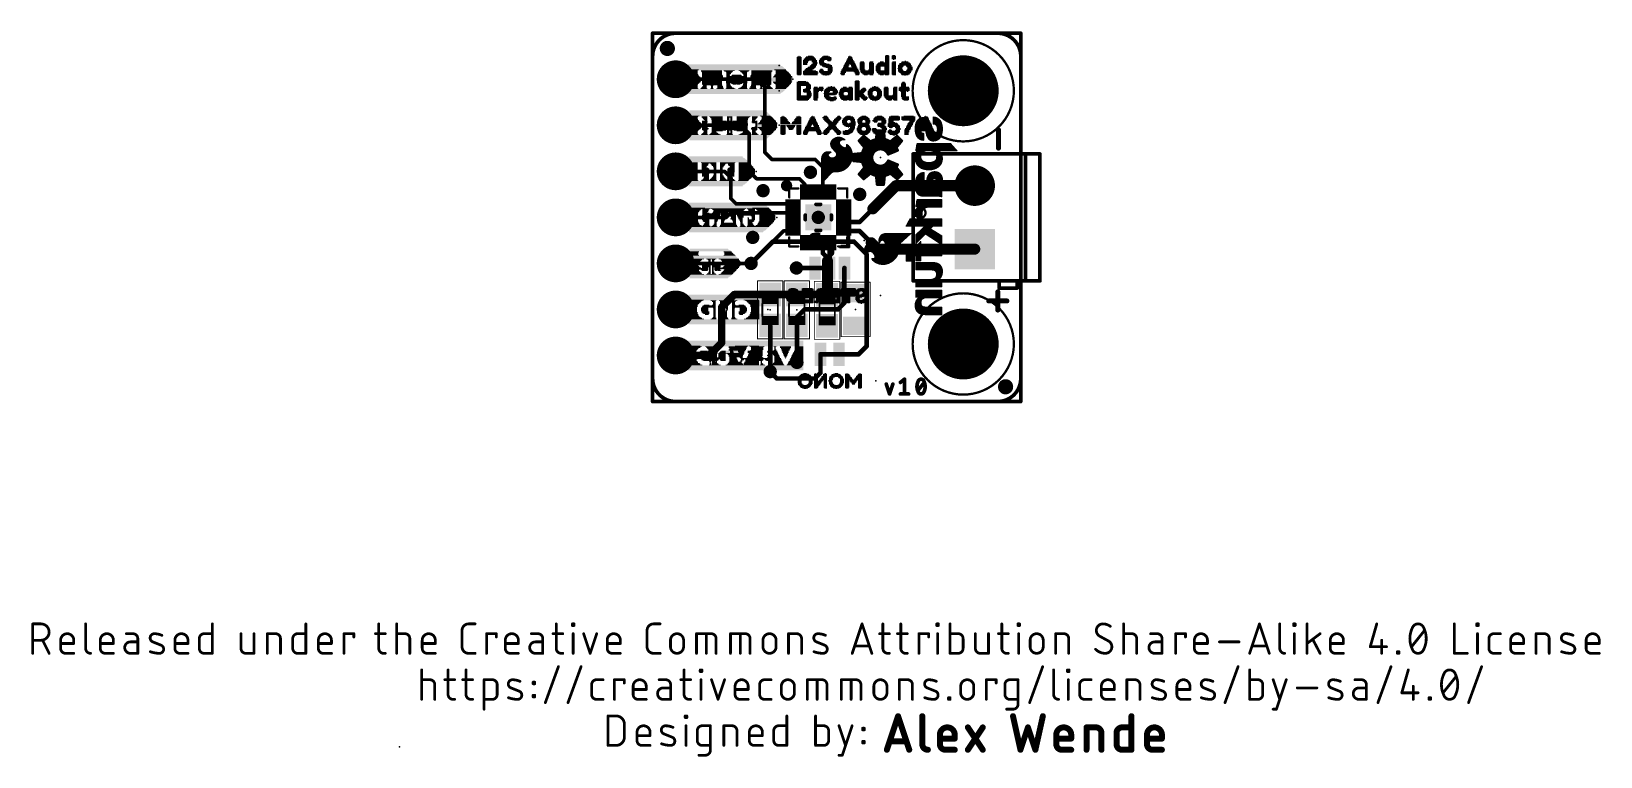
# Model space of a CAD drawing. Extents: x -34.3 to 52.3, y -19.6 to 20.4.
import ezdxf

# ---------------------------------------------------------------- set-up
doc = ezdxf.new("R2010")
doc.units = 0
for name, color, linetype in [('1', 12, 'CONTINUOUS'), ('16', 132, 'CONTINUOUS'), ('17', 110, 'CONTINUOUS'), ('18', 110, 'CONTINUOUS'), ('20', 31, 'CONTINUOUS'), ('21', 253, 'CONTINUOUS'), ('22', 253, 'CONTINUOUS'), ('23', 53, 'CONTINUOUS'), ('24', 53, 'CONTINUOUS'), ('29', 253, 'CONTINUOUS'), ('39', 12, 'CONTINUOUS'), ('41', 12, 'CONTINUOUS'), ('42', 132, 'CONTINUOUS'), ('51', 253, 'CONTINUOUS')]:
    doc.layers.add(name, color=color, linetype=linetype)

# ---------------------------------------------------------------- blocks, each defined once
blk = doc.blocks.new('RECT')
blk.add_solid([(-0.5, -0.5), (0.5, -0.5), (-0.5, 0.5), (0.5, 0.5)])
blk = doc.blocks.new('PIE')
at = {"const_width": 0.5}
blk.add_lwpolyline([(0, -0.25, 1), (0, 0.25, 1), (0, -0.25)], format="xyb", dxfattribs=at)
blk = doc.blocks.new('SQUAREP')
blk.add_solid([(-0.5, -0.5), (0.5, -0.5), (-0.5, 0.5), (0.5, 0.5)])
blk = doc.blocks.new('ROUNDP')
at = {"const_width": 0.5}
blk.add_lwpolyline([(0, -0.25, 1), (0, 0.25, 1), (0, -0.25)], format="xyb", dxfattribs=at)
blk = doc.blocks.new('ROUNDV')
at = {"const_width": 0.5}
blk.add_lwpolyline([(0, -0.25, 1), (0, 0.25, 1), (0, -0.25)], format="xyb", dxfattribs=at)

msp = doc.modelspace()

# ---------------------------------------------------------------- linework, layer by layer
at = {"layer": '1'}
for points, const_width in [([(0, 20.32), (20.32, 20.32)], 0.2032), ([(0, 0), (0, 20.32)], 0.2032), ([(20.32, 20.32), (20.32, 0)], 0.2032), ([(1.27, 17.78), (5.7658, 17.78)], 0.2032), ([(5.7658, 17.78), (6.1976, 17.3482)], 0.2032), ([(6.1976, 17.3482), (6.1976, 13.7414)], 0.2032), ([(4.8768, 15.24), (1.27, 15.24)], 0.2032), ([(5.334, 14.7828), (4.8768, 15.24)], 0.2032), ([(5.334, 12.7), (5.334, 14.7828)], 0.2032), ([(6.1976, 13.7414), (6.5786, 13.3604)], 0.2032), ([(6.5786, 13.3604), (8.9662, 13.3604)], 0.2032), ([(8.9662, 13.3604), (9.394, 12.9326)], 0.2032), ([(9.394, 12.9326), (9.394, 11.56)], 0.2032), ([(3.9624, 12.7), (1.27, 12.7)], 0.2032), ([(4.314, 12.3484), (3.9624, 12.7)], 0.2032), ([(4.314, 11.2054), (4.314, 12.3484)], 0.2032), ([(5.7404, 12.2936), (5.334, 12.7)], 0.2032), ([(8.1026, 12.2936), (5.7404, 12.2936)], 0.2032), ([(8.394, 12.0022), (8.1026, 12.2936)], 0.2032), ([(13.4339, 11.9099), (12.1539, 10.6299)], 0.6096), ([(17.78, 11.9099), (13.4339, 11.9099)], 0.6096), ([(4.6094, 10.91), (4.314, 11.2054)], 0.2032), ([(8.394, 11.56), (8.394, 12.0022)], 0.2032), ([(4.064, 10.16), (4.314, 10.41)], 0.2032), ([(4.314, 10.41), (7.744, 10.41)], 0.2032), ([(7.744, 10.91), (4.6094, 10.91)], 0.2032), ([(12.1539, 10.6299), (11.434, 9.91)], 0.254), ([(1.27, 10.16), (4.064, 10.16)], 0.2032), ([(11.434, 9.91), (10.544, 9.91)], 0.254), ([(11.418, 9.41), (10.544, 9.41)], 0.254), ([(12.065, 8.763), (11.418, 9.41)], 0.254), ([(7.2256, 9.41), (5.4356, 7.62)], 0.2032), ([(7.744, 9.41), (7.2256, 9.41)], 0.2032), ([(9.394, 8.1828), (9.394, 8.76)], 0.254), ([(9.894, 8.76), (9.894, 8.1668)], 0.254), ([(12.4181, 8.4099), (12.065, 8.763)], 0.6096), ([(17.78, 8.4099), (12.4181, 8.4099)], 0.6096), ([(9.652, 7.9248), (9.394, 8.1828)], 0.254), ([(9.652, 5.9046), (9.652, 7.747)], 0.6096), ([(9.894, 8.1668), (9.652, 7.9248)], 0.254), ([(9.652, 7.9375), (9.652, 7.9248)], 0.254), ([(9.652, 7.747), (9.652, 7.9248)], 0.254), ([(9.652, 7.366), (9.652, 7.747)], 0.254), ([(5.4356, 7.62), (1.27, 7.62)], 0.2032), ([(7.9375, 7.366), (9.652, 7.366)], 0.254), ([(3.81, 5.207), (4.5085, 5.9055)], 0.4064), ([(4.5085, 5.9055), (6.4897, 5.9055)], 0.4064), ([(6.4897, 5.9055), (6.4897, 5.9046)], 0.4064), ([(7.9629, 5.9046), (6.4897, 5.9046)], 0.4064), ([(9.6266, 5.9046), (7.9629, 5.9046)], 0.4064), ([(9.6266, 5.8792), (9.652, 5.9046)], 0.6096), ([(11.2014, 5.98), (9.6266, 5.98)], 0.4064), ([(9.6266, 5.98), (9.6266, 5.8792)], 0.4064), ([(9.6266, 5.8792), (9.6266, 5.9046)], 0.4064), ([(3.81, 3.2385), (3.81, 5.207)], 0.4064), ([(6.4897, 4.2046), (6.4897, 1.651)], 0.254), ([(7.9629, 4.2046), (7.9629, 2.159)], 0.254), ([(1.27, 2.54), (3.1115, 2.54)], 0.4064), ([(3.1115, 2.54), (3.81, 3.2385)], 0.4064), ([(20.32, 0), (0, 0)], 0.2032)]:
    msp.add_lwpolyline(points, dxfattribs=dict(at, const_width=const_width))
for points, const_width in [([(0, 20.3708, 1), (0, 20.2692)], 0.1016), ([(0.0508, 20.32, 1), (-0.0508, 20.32)], 0.1016), ([(20.3708, 20.32, 1), (20.2692, 20.32)], 0.1016), ([(20.32, 20.2692, 1), (20.32, 20.3708)], 0.1016), ([(1.27, 17.8308, 1), (1.27, 17.7292)], 0.1016), ([(5.8017, 17.8159, 1), (5.7299, 17.7441)], 0.1016), ([(5.7658, 17.7292, 1), (5.7658, 17.8308)], 0.1016), ([(6.2484, 17.3482, 1), (6.1468, 17.3482)], 0.1016), ([(6.1617, 17.3123, 1), (6.2335, 17.3841)], 0.1016), ([(1.27, 15.2908, 1), (1.27, 15.1892)], 0.1016), ([(4.9127, 15.2759, 1), (4.8409, 15.2041)], 0.1016), ([(4.8768, 15.1892, 1), (4.8768, 15.2908)], 0.1016), ([(5.3848, 14.7828, 1), (5.2832, 14.7828)], 0.1016), ([(5.2981, 14.7469, 1), (5.3699, 14.8187)], 0.1016), ([(6.2335, 13.7773, 1), (6.1617, 13.7055)], 0.1016), ([(6.1468, 13.7414, 1), (6.2484, 13.7414)], 0.1016), ([(6.5786, 13.4112, 1), (6.5786, 13.3096)], 0.1016), ([(6.5427, 13.3245, 1), (6.6145, 13.3963)], 0.1016), ([(9.0021, 13.3963, 1), (8.9303, 13.3245)], 0.1016), ([(8.9662, 13.3096, 1), (8.9662, 13.4112)], 0.1016), ([(9.4448, 12.9326, 1), (9.3432, 12.9326)], 0.1016), ([(9.3581, 12.8967, 1), (9.4299, 12.9685)], 0.1016), ([(1.27, 12.7508, 1), (1.27, 12.6492)], 0.1016), ([(3.9983, 12.7359, 1), (3.9265, 12.6641)], 0.1016), ([(3.9624, 12.6492, 1), (3.9624, 12.7508)], 0.1016), ([(4.3648, 12.3484, 1), (4.2632, 12.3484)], 0.1016), ([(4.2781, 12.3125, 1), (4.3499, 12.3843)], 0.1016), ([(5.3699, 12.7359, 1), (5.2981, 12.6641)], 0.1016), ([(5.2832, 12.7, 1), (5.3848, 12.7)], 0.1016), ([(5.7404, 12.3444, 1), (5.7404, 12.2428)], 0.1016), ([(5.7045, 12.2577, 1), (5.7763, 12.3295)], 0.1016), ([(8.1385, 12.3295, 1), (8.0667, 12.2577)], 0.1016), ([(8.1026, 12.2428, 1), (8.1026, 12.3444)], 0.1016), ([(13.4339, 12.0623, 1), (13.4339, 11.7575)], 0.3048), ([(13.5417, 11.8022, 1), (13.3262, 12.0177)], 0.3048), ([(17.78, 11.7575, 1), (17.78, 12.0623)], 0.3048), ([(4.3499, 11.2413, 1), (4.2781, 11.1695)], 0.1016), ([(8.4448, 12.0022, 1), (8.3432, 12.0022)], 0.1016), ([(8.3432, 11.56, 1), (8.4448, 11.56)], 0.1016), ([(8.3581, 11.9663, 1), (8.4299, 12.0381)], 0.1016), ([(9.3432, 11.56, 1), (9.4448, 11.56)], 0.1016), ([(4.2632, 11.2054, 1), (4.3648, 11.2054)], 0.1016), ([(4.314, 10.4608, 1), (4.314, 10.3592)], 0.1016), ([(4.3499, 10.3741, 1), (4.2781, 10.4459)], 0.1016), ([(4.6094, 10.9608, 1), (4.6094, 10.8592)], 0.1016), ([(4.5735, 10.8741, 1), (4.6453, 10.9459)], 0.1016), ([(7.744, 10.8592, 1), (7.744, 10.9608)], 0.1016), ([(7.744, 10.3592, 1), (7.744, 10.4608)], 0.1016), ([(12.0461, 10.7377, 1), (12.2617, 10.5221)], 0.3048), ([(12.1988, 10.585, 1), (12.109, 10.6748)], 0.127), ([(1.27, 10.2108, 1), (1.27, 10.1092)], 0.1016), ([(4.0281, 10.1959, 1), (4.0999, 10.1241)], 0.1016), ([(4.064, 10.1092, 1), (4.064, 10.2108)], 0.1016), ([(10.544, 9.9735, 1), (10.544, 9.8465)], 0.127), ([(10.544, 9.4735, 1), (10.544, 9.3465)], 0.127), ([(11.4629, 9.4549, 1), (11.3731, 9.3651)], 0.127), ([(11.3891, 9.9549, 1), (11.4789, 9.8651)], 0.127), ([(11.418, 9.3465, 1), (11.418, 9.4735)], 0.127), ([(11.434, 9.8465, 1), (11.434, 9.9735)], 0.127), ([(7.2256, 9.4608, 1), (7.2256, 9.3592)], 0.1016), ([(7.2615, 9.3741, 1), (7.1897, 9.4459)], 0.1016), ([(7.744, 9.3592, 1), (7.744, 9.4608)], 0.1016), ([(9.4575, 8.76, 1), (9.3305, 8.76)], 0.127), ([(9.9575, 8.76, 1), (9.8305, 8.76)], 0.127), ([(12.1728, 8.8708, 1), (11.9572, 8.6552)], 0.3048), ([(12.0201, 8.7181, 1), (12.1099, 8.8079)], 0.127), ([(12.4181, 8.5623, 1), (12.4181, 8.2575)], 0.3048), ([(12.3103, 8.3022, 1), (12.5258, 8.5177)], 0.3048), ([(17.78, 8.2575, 1), (17.78, 8.5623)], 0.3048), ([(9.4389, 8.2277, 1), (9.3491, 8.1379)], 0.127), ([(9.3305, 8.1828, 1), (9.4575, 8.1828)], 0.127), ([(9.8044, 7.747, 1), (9.4996, 7.747)], 0.3048), ([(9.7155, 7.9375, 1), (9.5885, 7.9375)], 0.127), ([(9.7155, 7.9248, 1), (9.5885, 7.9248)], 0.127), ([(9.6071, 7.9697, 1), (9.6969, 7.8799)], 0.127), ([(9.5885, 7.9248, 1), (9.7155, 7.9248)], 0.127), ([(9.7155, 7.747, 1), (9.5885, 7.747)], 0.127), ([(9.5885, 7.747, 1), (9.7155, 7.747)], 0.127), ([(9.6071, 7.8799, 1), (9.6969, 7.9697)], 0.127), ([(9.8305, 8.1668, 1), (9.9575, 8.1668)], 0.127), ([(9.9389, 8.1219, 1), (9.8491, 8.2117)], 0.127), ([(1.27, 7.6708, 1), (1.27, 7.5692)], 0.1016), ([(5.3997, 7.6559, 1), (5.4715, 7.5841)], 0.1016), ([(5.4356, 7.5692, 1), (5.4356, 7.6708)], 0.1016), ([(7.9375, 7.4295, 1), (7.9375, 7.3025)], 0.127), ([(9.5885, 7.366, 1), (9.7155, 7.366)], 0.127), ([(9.652, 7.3025, 1), (9.652, 7.4295)], 0.127), ([(4.5085, 6.0071, 1), (4.5085, 5.8039)], 0.2032), ([(4.5803, 5.8337, 1), (4.4367, 5.9773)], 0.2032), ([(6.5913, 5.9055, 1), (6.3881, 5.9055)], 0.2032), ([(6.4897, 6.0062, 1), (6.4897, 5.803)], 0.2032), ([(6.4897, 5.8039, 1), (6.4897, 6.0071)], 0.2032), ([(7.9629, 6.0062, 1), (7.9629, 5.803)], 0.2032), ([(7.9629, 5.803, 1), (7.9629, 6.0062)], 0.2032), ([(9.5188, 5.987, 1), (9.7344, 5.7714)], 0.3048), ([(9.7598, 5.7968, 1), (9.5442, 6.0124)], 0.3048), ([(9.6266, 6.0816, 1), (9.6266, 5.8784)], 0.2032), ([(9.7282, 5.98, 1), (9.525, 5.98)], 0.2032), ([(9.7282, 5.9046, 1), (9.525, 5.9046)], 0.2032), ([(9.6266, 5.803, 1), (9.6266, 6.0062)], 0.2032), ([(11.2014, 5.8784, 1), (11.2014, 6.0816)], 0.2032), ([(3.9116, 5.207, 1), (3.7084, 5.207)], 0.2032), ([(3.7382, 5.2788, 1), (3.8818, 5.1352)], 0.2032), ([(6.3881, 5.9046, 1), (6.5913, 5.9046)], 0.2032), ([(9.4996, 5.9046, 1), (9.8044, 5.9046)], 0.3048), ([(9.525, 5.8792, 1), (9.7282, 5.8792)], 0.2032), ([(9.525, 5.8792, 1), (9.7282, 5.8792)], 0.2032), ([(6.5532, 4.2046, 1), (6.4262, 4.2046)], 0.127), ([(8.0264, 4.2046, 1), (7.8994, 4.2046)], 0.127), ([(1.27, 2.6416, 1), (1.27, 2.4384)], 0.2032), ([(3.0397, 2.6118, 1), (3.1833, 2.4682)], 0.2032), ([(3.1115, 2.4384, 1), (3.1115, 2.6416)], 0.2032), ([(3.7084, 3.2385, 1), (3.9116, 3.2385)], 0.2032), ([(3.8818, 3.1667, 1), (3.7382, 3.3103)], 0.2032), ([(7.8994, 2.159, 1), (8.0264, 2.159)], 0.127), ([(6.4262, 1.651, 1), (6.5532, 1.651)], 0.127), ([(0, 0.0508, 1), (0, -0.0508)], 0.1016), ([(-0.0508, 0, 1), (0.0508, 0)], 0.1016), ([(20.2692, 0, 1), (20.3708, 0)], 0.1016), ([(20.32, -0.0508, 1), (20.32, 0.0508)], 0.1016)]:
    msp.add_lwpolyline(points, format="xyb", dxfattribs=dict(at, const_width=const_width))
at = {"layer": '16'}
for points, const_width in [([(0, 20.32), (20.32, 20.32)], 0.2032), ([(0, 0), (0, 20.32)], 0.2032), ([(20.32, 20.32), (20.32, 0)], 0.2032), ([(6.6421, 8.8265), (5.4356, 7.62)], 0.254), ([(9.775, 8.8265), (6.6421, 8.8265)], 0.254), ([(9.775, 7.366), (9.775, 8.8265)], 0.254), ([(10.16, 8.8265), (9.775, 8.8265)], 0.254), ([(11.1125, 8.8265), (10.16, 8.8265)], 0.254), ([(11.811, 8.128), (11.1125, 8.8265)], 0.254), ([(11.811, 3.048), (11.811, 8.128)], 0.254), ([(8.9622, 7.366), (7.9375, 7.366)], 0.254), ([(10.5878, 7.366), (10.5878, 5.4443)], 0.254), ([(8.382, 5.08), (7.9629, 4.6609)], 0.254), ([(10.2235, 5.08), (8.382, 5.08)], 0.254), ([(10.5878, 5.4443), (10.2235, 5.08)], 0.254), ([(7.9629, 4.6609), (7.9629, 2.159)], 0.254), ([(10.283, 2.6035), (9.267, 2.6035)], 0.254), ([(10.283, 2.6035), (9.267, 2.6035)], 0.254), ([(9.267, 2.6035), (9.267, 1.5835)], 0.254), ([(10.283, 2.6035), (11.3665, 2.6035)], 0.254), ([(11.3665, 2.6035), (11.811, 3.048)], 0.254), ([(6.4897, 1.6383), (6.4897, 1.651)], 0.254), ([(6.858, 1.27), (6.4897, 1.6383)], 0.254), ([(8.9535, 1.27), (6.858, 1.27)], 0.254), ([(9.267, 1.5835), (8.9535, 1.27)], 0.254), ([(12.8981, 0.961), (13.0787, 0.4191)], 0.2032), ([(13.0787, 0.4191), (13.2594, 0.961)], 0.2032), ([(13.6759, 1.0513), (13.9017, 1.2319)], 0.2032), ([(13.9017, 1.2319), (13.9017, 0.4191)], 0.2032), ([(14.6355, 0.5997), (14.9967, 1.0513)], 0.2032), ([(20.32, 0), (0, 0)], 0.2032), ([(13.6759, 0.4191), (14.1275, 0.4191)], 0.2032)]:
    msp.add_lwpolyline(points, dxfattribs=dict(at, const_width=const_width))
for points, const_width in [([(0, 20.3708, 1), (0, 20.2692)], 0.1016), ([(0.0508, 20.32, 1), (-0.0508, 20.32)], 0.1016), ([(20.3708, 20.32, 1), (20.2692, 20.32)], 0.1016), ([(20.32, 20.2692, 1), (20.32, 20.3708)], 0.1016), ([(6.6421, 8.89, 1), (6.6421, 8.763)], 0.127), ([(6.687, 8.7816, 1), (6.5972, 8.8714)], 0.127), ([(9.8385, 8.8265, 1), (9.7115, 8.8265)], 0.127), ([(9.775, 8.89, 1), (9.775, 8.763)], 0.127), ([(9.775, 8.763, 1), (9.775, 8.89)], 0.127), ([(10.16, 8.89, 1), (10.16, 8.763)], 0.127), ([(10.16, 8.763, 1), (10.16, 8.89)], 0.127), ([(11.1574, 8.8714, 1), (11.0676, 8.7816)], 0.127), ([(11.1125, 8.763, 1), (11.1125, 8.89)], 0.127), ([(11.8745, 8.128, 1), (11.7475, 8.128)], 0.127), ([(11.7661, 8.0831, 1), (11.8559, 8.1729)], 0.127), ([(5.3907, 7.6649, 1), (5.4805, 7.5751)], 0.127), ([(7.9375, 7.4295, 1), (7.9375, 7.3025)], 0.127), ([(8.9622, 7.3025, 1), (8.9622, 7.4295)], 0.127), ([(9.7115, 7.366, 1), (9.8385, 7.366)], 0.127), ([(10.6513, 7.366, 1), (10.5243, 7.366)], 0.127), ([(8.382, 5.1435, 1), (8.382, 5.0165)], 0.127), ([(8.4269, 5.0351, 1), (8.3371, 5.1249)], 0.127), ([(10.2235, 5.0165, 1), (10.2235, 5.1435)], 0.127), ([(10.5243, 5.4443, 1), (10.6513, 5.4443)], 0.127), ([(10.6327, 5.3994, 1), (10.5429, 5.4892)], 0.127), ([(8.0264, 4.6609, 1), (7.8994, 4.6609)], 0.127), ([(7.918, 4.7058, 1), (8.0078, 4.616)], 0.127), ([(10.1786, 5.1249, 1), (10.2684, 5.0351)], 0.127), ([(9.267, 2.667, 1), (9.267, 2.54)], 0.127), ([(9.267, 2.667, 1), (9.267, 2.54)], 0.127), ([(9.3305, 2.6035, 1), (9.2035, 2.6035)], 0.127), ([(10.283, 2.667, 1), (10.283, 2.54)], 0.127), ([(10.283, 2.54, 1), (10.283, 2.667)], 0.127), ([(10.283, 2.54, 1), (10.283, 2.667)], 0.127), ([(11.3216, 2.6484, 1), (11.4114, 2.5586)], 0.127), ([(11.3665, 2.54, 1), (11.3665, 2.667)], 0.127), ([(11.7475, 3.048, 1), (11.8745, 3.048)], 0.127), ([(11.8559, 3.0031, 1), (11.7661, 3.0929)], 0.127), ([(6.5532, 1.651, 1), (6.4262, 1.651)], 0.127), ([(6.5346, 1.6832, 1), (6.4448, 1.5934)], 0.127), ([(7.8994, 2.159, 1), (8.0264, 2.159)], 0.127), ([(6.4262, 1.6383, 1), (6.5532, 1.6383)], 0.127), ([(6.858, 1.3335, 1), (6.858, 1.2065)], 0.127), ([(6.8131, 1.2251, 1), (6.9029, 1.3149)], 0.127), ([(8.9086, 1.3149, 1), (8.9984, 1.2251)], 0.127), ([(8.9535, 1.2065, 1), (8.9535, 1.3335)], 0.127), ([(9.2035, 1.5835, 1), (9.3305, 1.5835)], 0.127), ([(9.3119, 1.5386, 1), (9.2221, 1.6284)], 0.127), ([(12.9463, 0.977, 1), (12.8499, 0.9449)], 0.1016), ([(13.3076, 0.9449, 1), (13.2112, 0.977)], 0.1016), ([(13.6442, 1.0909, 1), (13.7077, 1.0116)], 0.1016), ([(13.9525, 1.2319, 1), (13.8509, 1.2319)], 0.1016), ([(13.9334, 1.1922, 1), (13.87, 1.2716)], 0.1016), ([(14.6581, 1.119, 0.1139), (14.5903, 0.8255)], 0.2032), ([(14.5903, 0.8255, 0.1139), (14.6581, 0.532)], 0.2032), ([(14.6411, 0.8255, 1), (14.5395, 0.8255)], 0.1016), ([(14.5395, 0.8255, 1), (14.6411, 0.8255)], 0.1016), ([(14.61, 1.1355, 1), (14.7061, 1.1025)], 0.1016), ([(14.8161, 1.2319, 0.3205), (14.6581, 1.119)], 0.2032), ([(14.7037, 1.0967, 1), (14.6124, 1.1413)], 0.1016), ([(14.9741, 1.119, 0.3205), (14.8161, 1.2319)], 0.2032), ([(14.8161, 1.2827, 1), (14.8161, 1.1811)], 0.1016), ([(14.8161, 1.1811, 1), (14.8161, 1.2827)], 0.1016), ([(15.0419, 0.8255, 0.1139), (14.9741, 1.119)], 0.2032), ([(15.0198, 1.1413, 1), (14.9285, 1.0967)], 0.1016), ([(14.9741, 0.532, 0.1139), (15.0419, 0.8255)], 0.2032), ([(14.9261, 1.1025, 1), (15.0222, 1.1355)], 0.1016), ([(15.0364, 1.0195, 1), (14.9571, 1.083)], 0.1016), ([(15.0927, 0.8255, 1), (14.9911, 0.8255)], 0.1016), ([(14.9911, 0.8255, 1), (15.0927, 0.8255)], 0.1016), ([(0, 0.0508, 1), (0, -0.0508)], 0.1016), ([(-0.0508, 0, 1), (0.0508, 0)], 0.1016), ([(13.0306, 0.4352, 1), (13.1269, 0.403)], 0.1016), ([(13.0306, 0.403, 1), (13.1269, 0.4352)], 0.1016), ([(13.6759, 0.4699, 1), (13.6759, 0.3683)], 0.1016), ([(13.8509, 0.4191, 1), (13.9525, 0.4191)], 0.1016), ([(14.1275, 0.3683, 1), (14.1275, 0.4699)], 0.1016), ([(14.5958, 0.6315, 1), (14.6751, 0.568)], 0.1016), ([(14.7061, 0.5485, 1), (14.61, 0.5155)], 0.1016), ([(14.6581, 0.532, 0.3205), (14.8161, 0.4191)], 0.2032), ([(14.6124, 0.5097, 1), (14.7037, 0.5542)], 0.1016), ([(14.8161, 0.4191, 0.3205), (14.9741, 0.532)], 0.2032), ([(14.8161, 0.4699, 1), (14.8161, 0.3683)], 0.1016), ([(14.8161, 0.3683, 1), (14.8161, 0.4699)], 0.1016), ([(14.9285, 0.5542, 1), (15.0198, 0.5097)], 0.1016), ([(15.0222, 0.5155, 1), (14.9261, 0.5485)], 0.1016), ([(20.2692, 0, 1), (20.3708, 0)], 0.1016), ([(20.32, -0.0508, 1), (20.32, 0.0508)], 0.1016)]:
    msp.add_lwpolyline(points, format="xyb", dxfattribs=dict(at, const_width=const_width))
at = {"layer": '20'}
for points, const_width in [([(1.27, 20.32, 0.4142), (0, 19.05)], 0.2032), ([(1.27, 20.3708, 1), (1.27, 20.2692)], 0.1016), ([(1.27, 20.2692, 1), (1.27, 20.3708)], 0.1016), ([(20.32, 19.05, 0.4142), (19.05, 20.32)], 0.2032), ([(19.05, 20.3708, 1), (19.05, 20.2692)], 0.1016), ([(19.05, 20.2692, 1), (19.05, 20.3708)], 0.1016), ([(0.0508, 19.05, 1), (-0.0508, 19.05)], 0.1016), ([(-0.0508, 19.05, 1), (0.0508, 19.05)], 0.1016), ([(20.3708, 19.05, 1), (20.2692, 19.05)], 0.1016), ([(20.2692, 19.05, 1), (20.3708, 19.05)], 0.1016), ([(0, 1.27, 0.4142), (1.27, 0)], 0.2032), ([(0.0508, 1.27, 1), (-0.0508, 1.27)], 0.1016), ([(-0.0508, 1.27, 1), (0.0508, 1.27)], 0.1016), ([(19.05, 0, 0.4142), (20.32, 1.27)], 0.2032), ([(20.3708, 1.27, 1), (20.2692, 1.27)], 0.1016), ([(20.2692, 1.27, 1), (20.3708, 1.27)], 0.1016), ([(1.27, 0.0508, 1), (1.27, -0.0508)], 0.1016), ([(1.27, -0.0508, 1), (1.27, 0.0508)], 0.1016), ([(19.05, 0.0508, 1), (19.05, -0.0508)], 0.1016), ([(19.05, -0.0508, 1), (19.05, 0.0508)], 0.1016)]:
    msp.add_lwpolyline(points, format="xyb", dxfattribs=dict(at, const_width=const_width))
at = {"layer": '20', "const_width": 0.2032}
for points in [[(19.05, 20.32), (1.27, 20.32)], [(0, 19.05), (0, 1.27)], [(20.32, 1.27), (20.32, 19.05)], [(1.27, 0), (19.05, 0)]]:
    msp.add_lwpolyline(points, dxfattribs=at)
at = {"layer": '20'}
for centre in [(17.145, 17.145), (17.145, 3.175)]:
    msp.add_circle(centre, 1.651, dxfattribs=at)
at = {"layer": '21'}
for points, const_width in [([(19.0895, 13.9827), (19.0895, 14.9818)], 0.2794), ([(9.867, 14.344), (9.837, 14.254)], 0.0762), ([(9.837, 14.254), (9.837, 14.174)], 0.0762), ([(9.837, 14.2494), (10.307, 14.2494)], 0.0762), ([(9.837, 14.174), (9.857, 14.084)], 0.0762), ([(9.8372, 14.1732), (10.3375, 14.1732)], 0.0762), ([(9.8541, 14.097), (10.404, 14.097)], 0.0762), ([(9.857, 14.084), (9.907, 13.994)], 0.0762), ([(9.8609, 14.3256), (10.3142, 14.3256)], 0.0762), ([(9.917, 14.424), (9.867, 14.344)], 0.0762), ([(9.8921, 14.0208), (10.5134, 14.0208)], 0.0762), ([(9.9031, 14.4018), (10.3707, 14.4018)], 0.0762), ([(9.907, 13.994), (9.977, 13.914)], 0.0762), ([(10.007, 14.494), (9.917, 14.424)], 0.0762), ([(9.9502, 13.9446), (10.9339, 13.9446)], 0.0762), ([(9.977, 13.914), (10.057, 13.824)], 0.0762), ([(9.9864, 14.478), (10.565, 14.478)], 0.0762), ([(10.117, 14.554), (10.007, 14.494)], 0.0762), ([(10.0175, 13.8684), (10.9655, 13.8684)], 0.0762), ([(10.057, 13.824), (10.127, 13.754)], 0.0762), ([(10.227, 14.574), (10.117, 14.554)], 0.0762), ([(10.1181, 14.5542), (10.4161, 14.5542)], 0.0762), ([(10.327, 14.574), (10.227, 14.574)], 0.0762), ([(10.307, 14.304), (10.317, 14.334)], 0.0762), ([(10.307, 14.244), (10.307, 14.304)], 0.0762), ([(10.317, 14.204), (10.307, 14.244)], 0.0762), ([(10.317, 14.334), (10.327, 14.354)], 0.0762), ([(10.357, 14.144), (10.317, 14.204)], 0.0762), ([(10.417, 14.554), (10.327, 14.574)], 0.0762), ([(10.327, 14.354), (10.347, 14.384)], 0.0762), ([(10.347, 14.384), (10.387, 14.414)], 0.0762), ([(10.417, 14.084), (10.357, 14.144)], 0.0762), ([(10.387, 14.414), (10.427, 14.434)], 0.0762), ([(10.557, 14.484), (10.417, 14.554)], 0.0762), ([(10.457, 14.054), (10.417, 14.084)], 0.0762), ([(10.427, 14.434), (10.477, 14.444)], 0.0762), ([(10.487, 14.034), (10.457, 14.054)], 0.0762), ([(10.477, 14.444), (10.517, 14.454)], 0.0762), ([(10.527, 14.014), (10.487, 14.034)], 0.0762), ([(10.517, 14.454), (10.577, 14.454)], 0.0762), ([(10.607, 13.994), (10.527, 14.014)], 0.0762), ([(10.597, 14.454), (10.557, 14.484)], 0.0762), ([(10.577, 14.454), (10.597, 14.444)], 0.0762), ([(10.607, 14.444), (10.597, 14.454)], 0.0762), ([(10.597, 14.444), (10.607, 14.444)], 0.0762), ([(10.637, 13.994), (10.607, 13.994)], 0.0762), ([(10.667, 14.004), (10.637, 13.994)], 0.0762), ([(10.697, 14.034), (10.667, 14.004)], 0.0762), ([(10.6838, 14.0208), (10.8854, 14.0208)], 0.0762), ([(10.707, 14.054), (10.697, 14.034)], 0.0762), ([(10.717, 14.084), (10.707, 14.054)], 0.0762), ([(10.717, 14.174), (10.717, 14.084)], 0.0762), ([(10.797, 14.124), (10.717, 14.174)], 0.0762), ([(10.717, 14.1732), (10.7183, 14.1732)], 0.0762), ([(10.717, 14.097), (10.821, 14.097)], 0.0762), ([(10.877, 14.034), (10.797, 14.124)], 0.0762), ([(10.947, 13.924), (10.877, 14.034)], 0.0762), ([(10.997, 13.774), (10.947, 13.924)], 0.0762), ([(9.347, 13.494), (9.337, 13.414)], 0.0762), ([(9.337, 13.414), (9.337, 12.044)], 0.0762), ([(9.337, 13.4112), (11.0084, 13.4112)], 0.0762), ([(9.337, 13.335), (10.9883, 13.335)], 0.0762), ([(9.337, 13.2588), (10.9683, 13.2588)], 0.0762), ([(9.337, 13.1826), (10.9273, 13.1826)], 0.0762), ([(9.337, 13.1064), (10.885, 13.1064)], 0.0762), ([(9.337, 13.0302), (10.8329, 13.0302)], 0.0762), ([(9.3462, 13.4874), (9.7536, 13.4874)], 0.0762), ([(9.367, 13.564), (9.347, 13.494)], 0.0762), ([(9.3669, 13.5636), (9.6938, 13.5636)], 0.0762), ([(9.427, 13.664), (9.367, 13.564)], 0.0762), ([(9.4125, 13.6398), (9.6923, 13.6398)], 0.0762), ([(9.477, 13.704), (9.427, 13.664)], 0.0762), ([(9.517, 13.734), (9.477, 13.704)], 0.0762), ([(9.493, 13.716), (9.763, 13.716)], 0.0762), ([(9.567, 13.754), (9.517, 13.734)], 0.0762), ([(9.617, 13.764), (9.567, 13.754)], 0.0762), ([(9.677, 13.774), (9.617, 13.764)], 0.0762), ([(9.797, 13.774), (9.677, 13.774)], 0.0762), ([(9.687, 13.624), (9.697, 13.654)], 0.0762), ([(9.687, 13.584), (9.687, 13.624)], 0.0762), ([(9.697, 13.554), (9.687, 13.584)], 0.0762), ([(9.697, 13.654), (9.757, 13.714)], 0.0762), ([(9.717, 13.524), (9.697, 13.554)], 0.0762), ([(9.777, 13.464), (9.717, 13.524)], 0.0762), ([(9.757, 13.714), (9.787, 13.724)], 0.0762), ([(9.827, 13.444), (9.777, 13.464)], 0.0762), ([(9.787, 13.724), (9.827, 13.744)], 0.0762), ([(9.837, 13.754), (9.797, 13.774)], 0.0762), ([(9.827, 13.744), (9.837, 13.754)], 0.0762), ([(9.877, 13.434), (9.827, 13.444)], 0.0762), ([(9.957, 13.434), (9.877, 13.434)], 0.0762), ([(10.037, 13.454), (9.957, 13.434)], 0.0762), ([(10.097, 13.494), (10.037, 13.454)], 0.0762), ([(10.0871, 13.4874), (11.0196, 13.4874)], 0.0762), ([(10.0888, 13.7922), (10.9909, 13.7922)], 0.0762), ([(10.137, 13.544), (10.097, 13.494)], 0.0762), ([(10.127, 13.754), (10.157, 13.674)], 0.0762), ([(10.157, 13.604), (10.137, 13.544)], 0.0762), ([(10.1413, 13.716), (11.0079, 13.716)], 0.0762), ([(10.1435, 13.5636), (11.024, 13.5636)], 0.0762), ([(10.157, 13.674), (10.157, 13.604)], 0.0762), ([(10.157, 13.6398), (11.0222, 13.6398)], 0.0762), ([(10.717, 12.904), (10.797, 12.984)], 0.0762), ([(10.797, 12.984), (10.867, 13.074)], 0.0762), ([(10.867, 13.074), (10.967, 13.254)], 0.0762), ([(10.967, 13.254), (11.017, 13.444)], 0.0762), ([(11.027, 13.614), (10.997, 13.774)], 0.0762), ([(11.017, 13.444), (11.027, 13.614)], 0.0762), ([(7.1775, 12.035), (7.2172, 12.0868)], 0.127), ([(7.2005, 12.065), (7.5875, 12.065)], 0.127), ([(7.2172, 12.0868), (7.269, 12.1265)], 0.127), ([(7.269, 12.1265), (7.3293, 12.1515)], 0.127), ([(7.3293, 12.1515), (7.394, 12.16)], 0.127), ([(7.394, 12.16), (7.4587, 12.1515)], 0.127), ([(7.4587, 12.1515), (7.519, 12.1265)], 0.127), ([(7.519, 12.1265), (7.5708, 12.0868)], 0.127), ([(7.5708, 12.0868), (7.6105, 12.035)], 0.127), ([(9.337, 12.954), (10.767, 12.954)], 0.0762), ([(9.337, 12.8778), (10.6871, 12.8778)], 0.0762), ([(9.337, 12.8016), (10.583, 12.8016)], 0.0762), ([(9.337, 12.7254), (10.4055, 12.7254)], 0.0762), ([(9.337, 12.6492), (9.9157, 12.6492)], 0.0762), ([(9.337, 12.573), (9.816, 12.573)], 0.0762), ([(9.337, 12.4968), (9.7423, 12.4968)], 0.0762), ([(9.337, 12.4206), (9.6769, 12.4206)], 0.0762), ([(9.337, 12.3444), (9.6074, 12.3444)], 0.0762), ([(9.337, 12.2682), (9.5312, 12.2682)], 0.0762), ([(9.337, 12.192), (9.465, 12.192)], 0.0762), ([(9.337, 12.1158), (9.4001, 12.1158)], 0.0762), ([(9.337, 12.044), (9.387, 12.094)], 0.0762), ([(9.387, 12.094), (9.417, 12.144)], 0.0762), ([(9.417, 12.144), (9.467, 12.194)], 0.0762), ([(9.467, 12.194), (9.517, 12.254)], 0.0762), ([(9.517, 12.254), (9.637, 12.374)], 0.0762), ([(9.637, 12.374), (9.757, 12.514)], 0.0762), ([(9.757, 12.514), (9.857, 12.614)], 0.0762), ([(9.857, 12.614), (9.957, 12.674)], 0.0762), ([(9.957, 12.674), (10.017, 12.684)], 0.0762), ([(10.017, 12.684), (10.207, 12.684)], 0.0762), ([(10.207, 12.684), (10.327, 12.704)], 0.0762), ([(10.327, 12.704), (10.437, 12.734)], 0.0762), ([(10.437, 12.734), (10.537, 12.774)], 0.0762), ([(10.537, 12.774), (10.637, 12.834)], 0.0762), ([(10.637, 12.834), (10.717, 12.904)], 0.0762), ([(7.144, 11.91), (7.1525, 11.9747)], 0.127), ([(7.1525, 11.8453), (7.144, 11.91)], 0.127), ([(7.1477, 11.938), (7.6403, 11.938)], 0.127), ([(7.1525, 11.9747), (7.1775, 12.035)], 0.127), ([(7.1775, 11.785), (7.1525, 11.8453)], 0.127), ([(7.1667, 11.811), (7.6213, 11.811)], 0.127), ([(7.2172, 11.7332), (7.1775, 11.785)], 0.127), ([(7.269, 11.6935), (7.2172, 11.7332)], 0.127), ([(7.3293, 11.6685), (7.269, 11.6935)], 0.127), ([(7.2919, 11.684), (7.4961, 11.684)], 0.127), ([(7.394, 11.66), (7.3293, 11.6685)], 0.127), ([(7.4587, 11.6685), (7.394, 11.66)], 0.127), ([(7.519, 11.6935), (7.4587, 11.6685)], 0.127), ([(7.5708, 11.7332), (7.519, 11.6935)], 0.127), ([(7.544, 11.26), (7.544, 11.76)], 0.127), ([(7.544, 11.76), (8.044, 11.76)], 0.127), ([(7.6105, 11.785), (7.5708, 11.7332)], 0.127), ([(7.6105, 12.035), (7.6355, 11.9747)], 0.127), ([(7.6355, 11.8453), (7.6105, 11.785)], 0.127), ([(7.6355, 11.9747), (7.644, 11.91)], 0.127), ([(7.644, 11.91), (7.6355, 11.8453)], 0.127), ([(10.744, 11.76), (10.244, 11.76)], 0.127), ([(10.744, 11.26), (10.744, 11.76)], 0.127), ([(7.544, 8.56), (7.544, 9.06)], 0.127), ([(10.744, 9.06), (10.744, 8.56)], 0.127), ([(8.044, 8.56), (7.544, 8.56)], 0.127), ([(10.744, 8.56), (10.244, 8.56)], 0.127), ([(19.0542, 5.049), (19.0542, 6.048)], 0.2794), ([(18.5547, 5.5485), (19.5538, 5.5485)], 0.2794)]:
    msp.add_lwpolyline(points, dxfattribs=dict(at, const_width=const_width))
for points, const_width in [([(19.1594, 14.9818, 1), (19.0197, 14.9818)], 0.1397), ([(9.856, 14.254, 1), (9.8179, 14.254)], 0.0381), ([(9.8179, 14.174, 1), (9.856, 14.174)], 0.0381), ([(9.837, 14.2685, 1), (9.837, 14.2304)], 0.0381), ([(9.8189, 14.26, 1), (9.8551, 14.248)], 0.0381), ([(9.8556, 14.1781, 1), (9.8184, 14.1699)], 0.0381), ([(9.8372, 14.1923, 1), (9.8372, 14.1542)], 0.0381), ([(9.8541, 14.1161, 1), (9.8541, 14.078)], 0.0381), ([(9.8737, 14.0933, 1), (9.8403, 14.0747)], 0.0381), ([(9.8384, 14.0799, 1), (9.8756, 14.0881)], 0.0381), ([(9.8609, 14.3447, 1), (9.8609, 14.3066)], 0.0381), ([(9.8508, 14.3541, 1), (9.8832, 14.3339)], 0.0381), ([(9.8851, 14.338, 1), (9.8489, 14.35)], 0.0381), ([(9.8921, 14.0399, 1), (9.8921, 14.0018)], 0.0381), ([(9.9031, 14.4209, 1), (9.9031, 14.3828)], 0.0381), ([(9.9213, 14.0065, 1), (9.8927, 13.9815)], 0.0381), ([(9.8903, 13.9847, 1), (9.9237, 14.0033)], 0.0381), ([(9.9053, 14.439, 1), (9.9287, 14.409)], 0.0381), ([(9.9332, 14.4139, 1), (9.9008, 14.4341)], 0.0381), ([(9.9502, 13.9637, 1), (9.9502, 13.9256)], 0.0381), ([(9.9912, 13.9267, 1), (9.9628, 13.9013)], 0.0381), ([(9.9627, 13.9015, 1), (9.9913, 13.9265)], 0.0381), ([(9.9864, 14.4971, 1), (9.9864, 14.459)], 0.0381), ([(9.9979, 14.5107, 1), (10.0161, 14.4773)], 0.0381), ([(10.0187, 14.479, 1), (9.9953, 14.509)], 0.0381), ([(10.0175, 13.8875, 1), (10.0175, 13.8494)], 0.0381), ([(10.0705, 13.8375, 1), (10.0435, 13.8105)], 0.0381), ([(10.1136, 14.5727, 1), (10.1204, 14.5353)], 0.0381), ([(10.1181, 14.5733, 1), (10.1181, 14.5352)], 0.0381), ([(10.1261, 14.5373, 1), (10.1079, 14.5707)], 0.0381), ([(10.227, 14.593, 1), (10.227, 14.5549)], 0.0381), ([(10.2304, 14.5553, 1), (10.2236, 14.5927)], 0.0381), ([(10.2889, 14.31, 1), (10.3251, 14.298)], 0.0381), ([(10.3255, 14.2486, 1), (10.2885, 14.2394)], 0.0381), ([(10.3261, 14.304, 1), (10.288, 14.304)], 0.0381), ([(10.288, 14.244, 1), (10.3261, 14.244)], 0.0381), ([(10.3329, 14.2146, 1), (10.3011, 14.1934)], 0.0381), ([(10.3, 14.3425, 1), (10.334, 14.3255)], 0.0381), ([(10.2985, 14.1994, 1), (10.3355, 14.2086)], 0.0381), ([(10.3351, 14.328, 1), (10.2989, 14.34)], 0.0381), ([(10.307, 14.2304, 1), (10.307, 14.2685)], 0.0381), ([(10.3111, 14.3646, 1), (10.3429, 14.3434)], 0.0381), ([(10.3311, 14.5926, 1), (10.3229, 14.5554)], 0.0381), ([(10.344, 14.3455, 1), (10.31, 14.3625)], 0.0381), ([(10.3142, 14.3066, 1), (10.3142, 14.3447)], 0.0381), ([(10.327, 14.5549, 1), (10.327, 14.593)], 0.0381), ([(10.3356, 14.3992, 1), (10.3584, 14.3688)], 0.0381), ([(10.3629, 14.3734, 1), (10.3311, 14.3946)], 0.0381), ([(10.3375, 14.1542, 1), (10.3375, 14.1923)], 0.0381), ([(10.3705, 14.1575, 1), (10.3435, 14.1305)], 0.0381), ([(10.3411, 14.1334, 1), (10.3729, 14.1546)], 0.0381), ([(10.3785, 14.431, 1), (10.3955, 14.397)], 0.0381), ([(10.3707, 14.3828, 1), (10.3707, 14.4209)], 0.0381), ([(10.3984, 14.3988, 1), (10.3756, 14.4292)], 0.0381), ([(10.4255, 14.571, 1), (10.4085, 14.537)], 0.0381), ([(10.4284, 14.0992, 1), (10.4056, 14.0688)], 0.0381), ([(10.4035, 14.0705, 1), (10.4305, 14.0975)], 0.0381), ([(10.404, 14.078, 1), (10.404, 14.1161)], 0.0381), ([(10.4233, 14.4527, 1), (10.4307, 14.4153)], 0.0381), ([(10.4129, 14.5354, 1), (10.4211, 14.5726)], 0.0381), ([(10.4161, 14.5352, 1), (10.4161, 14.5733)], 0.0381), ([(10.4355, 14.417, 1), (10.4185, 14.451)], 0.0381), ([(10.4676, 14.0699, 1), (10.4464, 14.0381)], 0.0381), ([(10.4456, 14.0388, 1), (10.4684, 14.0692)], 0.0381), ([(10.4724, 14.4625, 1), (10.4816, 14.4255)], 0.0381), ([(10.4955, 14.051, 1), (10.4785, 14.017)], 0.0381), ([(10.4807, 14.4253, 1), (10.4733, 14.4627)], 0.0381), ([(10.4764, 14.0181, 1), (10.4976, 14.0499)], 0.0381), ([(10.517, 14.4731, 1), (10.517, 14.435)], 0.0381), ([(10.5316, 14.0325, 1), (10.5224, 13.9955)], 0.0381), ([(10.5216, 14.4355, 1), (10.5124, 14.4725)], 0.0381), ([(10.5134, 14.0018, 1), (10.5134, 14.0399)], 0.0381), ([(10.5185, 13.997, 1), (10.5355, 14.031)], 0.0381), ([(10.5684, 14.4992, 1), (10.5456, 14.4688)], 0.0381), ([(10.5485, 14.467, 1), (10.5655, 14.501)], 0.0381), ([(10.5855, 14.471, 1), (10.5685, 14.437)], 0.0381), ([(10.565, 14.459, 1), (10.565, 14.4971)], 0.0381), ([(10.577, 14.435, 1), (10.577, 14.4731)], 0.0381), ([(10.6105, 14.4675, 1), (10.5835, 14.4405)], 0.0381), ([(10.597, 14.4631, 1), (10.597, 14.425)], 0.0381), ([(10.5856, 14.4388, 1), (10.6084, 14.4692)], 0.0381), ([(10.607, 14.0131, 1), (10.607, 13.975)], 0.0381), ([(10.5885, 14.427, 1), (10.6055, 14.461)], 0.0381), ([(10.5935, 14.4305, 1), (10.6205, 14.4575)], 0.0381), ([(10.6024, 13.9755, 1), (10.6116, 14.0125)], 0.0381), ([(10.607, 14.425, 1), (10.607, 14.4631)], 0.0381), ([(10.631, 14.0121, 1), (10.643, 13.9759)], 0.0381), ([(10.637, 13.975, 1), (10.637, 14.0131)], 0.0381), ([(10.6535, 14.0175, 1), (10.6805, 13.9905)], 0.0381), ([(10.673, 13.9859, 1), (10.661, 14.0221)], 0.0381), ([(10.6838, 14.0399, 1), (10.6838, 14.0018)], 0.0381), ([(10.68, 14.0425, 1), (10.714, 14.0255)], 0.0381), ([(10.7105, 14.0205, 1), (10.6835, 14.0475)], 0.0381), ([(10.6889, 14.06, 1), (10.7251, 14.048)], 0.0381), ([(10.724, 14.0455, 1), (10.69, 14.0625)], 0.0381), ([(10.7271, 14.1902, 1), (10.7069, 14.1578)], 0.0381), ([(10.717, 14.1923, 1), (10.717, 14.1542)], 0.0381), ([(10.717, 14.1161, 1), (10.717, 14.078)], 0.0381), ([(10.7361, 14.174, 1), (10.698, 14.174)], 0.0381), ([(10.698, 14.084, 1), (10.7361, 14.084)], 0.0381), ([(10.7351, 14.078, 1), (10.6989, 14.09)], 0.0381), ([(10.7183, 14.1542, 1), (10.7183, 14.1923)], 0.0381), ([(10.8112, 14.1367, 1), (10.7828, 14.1113)], 0.0381), ([(10.7869, 14.1078, 1), (10.8071, 14.1402)], 0.0381), ([(10.821, 14.078, 1), (10.821, 14.1161)], 0.0381), ([(10.8931, 14.0442, 1), (10.8609, 14.0238)], 0.0381), ([(10.8628, 14.0213, 1), (10.8912, 14.0467)], 0.0381), ([(10.8854, 14.0018, 1), (10.8854, 14.0399)], 0.0381), ([(10.9651, 13.93, 1), (10.9289, 13.918)], 0.0381), ([(10.9309, 13.9138, 1), (10.9631, 13.9342)], 0.0381), ([(10.9339, 13.9256, 1), (10.9339, 13.9637)], 0.0381), ([(10.9655, 13.8494, 1), (10.9655, 13.8875)], 0.0381), ([(19.0197, 13.9827, 1), (19.1594, 13.9827)], 0.1397), ([(9.356, 13.414, 1), (9.3179, 13.414)], 0.0381), ([(9.337, 13.4303, 1), (9.337, 13.3922)], 0.0381), ([(9.3181, 13.4164, 1), (9.3559, 13.4116)], 0.0381), ([(9.337, 13.3541, 1), (9.337, 13.316)], 0.0381), ([(9.337, 13.2779, 1), (9.337, 13.2398)], 0.0381), ([(9.337, 13.2017, 1), (9.337, 13.1636)], 0.0381), ([(9.337, 13.1255, 1), (9.337, 13.0874)], 0.0381), ([(9.337, 13.0493, 1), (9.337, 13.0112)], 0.0381), ([(9.3462, 13.5065, 1), (9.3462, 13.4684)], 0.0381), ([(9.3287, 13.4992, 1), (9.3653, 13.4888)], 0.0381), ([(9.3659, 13.4916, 1), (9.3281, 13.4964)], 0.0381), ([(9.3669, 13.5827, 1), (9.3669, 13.5446)], 0.0381), ([(9.3507, 13.5738, 1), (9.3833, 13.5542)], 0.0381), ([(9.3853, 13.5588, 1), (9.3487, 13.5692)], 0.0381), ([(9.4125, 13.6589, 1), (9.4125, 13.6208)], 0.0381), ([(9.4151, 13.6789, 1), (9.4389, 13.6491)], 0.0381), ([(9.4433, 13.6542, 1), (9.4107, 13.6738)], 0.0381), ([(9.4656, 13.7192, 1), (9.4884, 13.6888)], 0.0381), ([(9.4889, 13.6891, 1), (9.4651, 13.7189)], 0.0381), ([(9.493, 13.7351, 1), (9.493, 13.697)], 0.0381), ([(9.5099, 13.7517, 1), (9.5241, 13.7163)], 0.0381), ([(9.5284, 13.7188, 1), (9.5056, 13.7492)], 0.0381), ([(9.5633, 13.7727, 1), (9.5707, 13.7353)], 0.0381), ([(9.5741, 13.7363, 1), (9.5599, 13.7717)], 0.0381), ([(9.6139, 13.7828, 1), (9.6201, 13.7452)], 0.0381), ([(9.6207, 13.7453, 1), (9.6133, 13.7827)], 0.0381), ([(9.677, 13.7931, 1), (9.677, 13.755)], 0.0381), ([(9.7061, 13.624, 1), (9.668, 13.624)], 0.0381), ([(9.6689, 13.63, 1), (9.7051, 13.618)], 0.0381), ([(9.7051, 13.59, 1), (9.6689, 13.578)], 0.0381), ([(9.668, 13.584, 1), (9.7061, 13.584)], 0.0381), ([(9.6801, 13.7552, 1), (9.6739, 13.7928)], 0.0381), ([(9.7129, 13.5646, 1), (9.6811, 13.5434)], 0.0381), ([(9.6835, 13.6675, 1), (9.7105, 13.6405)], 0.0381), ([(9.7151, 13.648, 1), (9.6789, 13.66)], 0.0381), ([(9.6789, 13.548, 1), (9.7151, 13.56)], 0.0381), ([(9.6923, 13.6208, 1), (9.6923, 13.6589)], 0.0381), ([(9.6938, 13.5446, 1), (9.6938, 13.5827)], 0.0381), ([(9.7305, 13.5375, 1), (9.7035, 13.5105)], 0.0381), ([(9.7011, 13.5134, 1), (9.7329, 13.5346)], 0.0381), ([(9.751, 13.7321, 1), (9.763, 13.6959)], 0.0381), ([(9.7705, 13.7005, 1), (9.7435, 13.7275)], 0.0381), ([(9.7536, 13.4684, 1), (9.7536, 13.5065)], 0.0381), ([(9.7841, 13.4817, 1), (9.7699, 13.4463)], 0.0381), ([(9.763, 13.697, 1), (9.763, 13.7351)], 0.0381), ([(9.7635, 13.4505, 1), (9.7905, 13.4775)], 0.0381), ([(9.7785, 13.741, 1), (9.7955, 13.707)], 0.0381), ([(9.8055, 13.791, 1), (9.7885, 13.757)], 0.0381), ([(9.793, 13.7059, 1), (9.781, 13.7421)], 0.0381), ([(9.797, 13.755, 1), (9.797, 13.7931)], 0.0381), ([(9.8135, 13.7575, 1), (9.8405, 13.7305)], 0.0381), ([(9.8307, 13.4627, 1), (9.8233, 13.4253)], 0.0381), ([(9.8355, 13.727, 1), (9.8185, 13.761)], 0.0381), ([(9.8199, 13.4263, 1), (9.8341, 13.4617)], 0.0381), ([(9.8505, 13.7405, 1), (9.8235, 13.7675)], 0.0381), ([(9.8285, 13.737, 1), (9.8455, 13.771)], 0.0381), ([(9.877, 13.4531, 1), (9.877, 13.415)], 0.0381), ([(9.8733, 13.4153, 1), (9.8807, 13.4527)], 0.0381), ([(9.9524, 13.4525, 1), (9.9616, 13.4155)], 0.0381), ([(9.957, 13.415, 1), (9.957, 13.4531)], 0.0381), ([(10.0264, 13.4699, 1), (10.0476, 13.4381)], 0.0381), ([(10.0416, 13.4355, 1), (10.0324, 13.4725)], 0.0381), ([(10.0428, 13.8113, 1), (10.0712, 13.8367)], 0.0381), ([(10.0871, 13.5065, 1), (10.0871, 13.4684)], 0.0381), ([(10.0888, 13.8113, 1), (10.0888, 13.7732)], 0.0381), ([(10.0821, 13.5059, 1), (10.1119, 13.4821)], 0.0381), ([(10.1076, 13.4781, 1), (10.0864, 13.5099)], 0.0381), ([(10.1448, 13.7607, 1), (10.1092, 13.7473)], 0.0381), ([(10.1135, 13.7405, 1), (10.1405, 13.7675)], 0.0381), ([(10.1189, 13.55, 1), (10.1551, 13.538)], 0.0381), ([(10.1519, 13.5321, 1), (10.1221, 13.5559)], 0.0381), ([(10.1413, 13.7351, 1), (10.1413, 13.697)], 0.0381), ([(10.1435, 13.5827, 1), (10.1435, 13.5446)], 0.0381), ([(10.1761, 13.674, 1), (10.138, 13.674)], 0.0381), ([(10.157, 13.6589, 1), (10.157, 13.6208)], 0.0381), ([(10.138, 13.604, 1), (10.1761, 13.604)], 0.0381), ([(10.1751, 13.598, 1), (10.1389, 13.61)], 0.0381), ([(10.1392, 13.6673, 1), (10.1748, 13.6807)], 0.0381), ([(10.782, 12.9957, 1), (10.812, 12.9723)], 0.0381), ([(10.8105, 12.9705, 1), (10.7835, 12.9975)], 0.0381), ([(10.8329, 13.0112, 1), (10.8329, 13.0493)], 0.0381), ([(10.8503, 13.0833, 1), (10.8837, 13.0647)], 0.0381), ([(10.882, 13.0623, 1), (10.852, 13.0857)], 0.0381), ([(10.885, 13.0874, 1), (10.885, 13.1255)], 0.0381), ([(10.9273, 13.1636, 1), (10.9273, 13.2017)], 0.0381), ([(10.9486, 13.2588, 1), (10.9854, 13.2492)], 0.0381), ([(10.9837, 13.2447, 1), (10.9503, 13.2633)], 0.0381), ([(10.9683, 13.2398, 1), (10.9683, 13.2779)], 0.0381), ([(11.0157, 13.7775, 1), (10.9783, 13.7705)], 0.0381), ([(10.9789, 13.768, 1), (11.0151, 13.78)], 0.0381), ([(10.9883, 13.316, 1), (10.9883, 13.3541)], 0.0381), ([(10.9909, 13.7732, 1), (10.9909, 13.8113)], 0.0381), ([(10.998, 13.4451, 1), (11.036, 13.4429)], 0.0381), ([(11.0354, 13.4392, 1), (10.9986, 13.4488)], 0.0381), ([(11.0079, 13.697, 1), (11.0079, 13.7351)], 0.0381), ([(11.046, 13.6129, 1), (11.008, 13.6151)], 0.0381), ([(11.0083, 13.6105, 1), (11.0457, 13.6175)], 0.0381), ([(11.0084, 13.3922, 1), (11.0084, 13.4303)], 0.0381), ([(11.0196, 13.4684, 1), (11.0196, 13.5065)], 0.0381), ([(11.0222, 13.6208, 1), (11.0222, 13.6589)], 0.0381), ([(11.024, 13.5446, 1), (11.024, 13.5827)], 0.0381), ([(7.2005, 12.0968, 1), (7.2005, 12.0333)], 0.0635), ([(7.1979, 12.112, 1), (7.2365, 12.0616)], 0.0635), ([(7.2424, 12.0675, 1), (7.192, 12.1061)], 0.0635), ([(7.2568, 12.1558, 1), (7.2812, 12.0972)], 0.0635), ([(7.2883, 12.1013, 1), (7.2497, 12.1517)], 0.0635), ([(7.3251, 12.183, 1), (7.3334, 12.12)], 0.0635), ([(7.3414, 12.1221, 1), (7.3171, 12.1808)], 0.0635), ([(7.3981, 12.1915, 1), (7.3899, 12.1285)], 0.0635), ([(7.3981, 12.1285, 1), (7.3899, 12.1915)], 0.0635), ([(7.4709, 12.1808, 1), (7.4466, 12.1221)], 0.0635), ([(7.4546, 12.12, 1), (7.4629, 12.183)], 0.0635), ([(7.5383, 12.1517, 1), (7.4997, 12.1013)], 0.0635), ([(7.5068, 12.0972, 1), (7.5312, 12.1558)], 0.0635), ([(7.596, 12.1061, 1), (7.5456, 12.0675)], 0.0635), ([(7.5515, 12.0616, 1), (7.5901, 12.112)], 0.0635), ([(7.5875, 12.0333, 1), (7.5875, 12.0968)], 0.0635), ([(9.337, 12.9731, 1), (9.337, 12.935)], 0.0381), ([(9.337, 12.8969, 1), (9.337, 12.8588)], 0.0381), ([(9.337, 12.8207, 1), (9.337, 12.7826)], 0.0381), ([(9.337, 12.7445, 1), (9.337, 12.7064)], 0.0381), ([(9.337, 12.6683, 1), (9.337, 12.6302)], 0.0381), ([(9.337, 12.5921, 1), (9.337, 12.554)], 0.0381), ([(9.337, 12.5159, 1), (9.337, 12.4778)], 0.0381), ([(9.337, 12.4397, 1), (9.337, 12.4016)], 0.0381), ([(9.337, 12.3635, 1), (9.337, 12.3254)], 0.0381), ([(9.337, 12.2873, 1), (9.337, 12.2492)], 0.0381), ([(9.337, 12.2111, 1), (9.337, 12.173)], 0.0381), ([(9.337, 12.1349, 1), (9.337, 12.0968)], 0.0381), ([(9.4005, 12.0805, 1), (9.3735, 12.1075)], 0.0381), ([(9.4035, 12.1575, 1), (9.4305, 12.1305)], 0.0381), ([(9.4001, 12.0968, 1), (9.4001, 12.1349)], 0.0381), ([(9.4333, 12.1342, 1), (9.4007, 12.1538)], 0.0381), ([(9.4524, 12.2062, 1), (9.4816, 12.1818)], 0.0381), ([(9.4805, 12.1805, 1), (9.4535, 12.2075)], 0.0381), ([(9.465, 12.173, 1), (9.465, 12.2111)], 0.0381), ([(9.5035, 12.2675, 1), (9.5305, 12.2405)], 0.0381), ([(9.5316, 12.2418, 1), (9.5024, 12.2662)], 0.0381), ([(9.5312, 12.2492, 1), (9.5312, 12.2873)], 0.0381), ([(9.6074, 12.3254, 1), (9.6074, 12.3635)], 0.0381), ([(9.6225, 12.3864, 1), (9.6515, 12.3616)], 0.0381), ([(9.6505, 12.3605, 1), (9.6235, 12.3875)], 0.0381), ([(9.6769, 12.4016, 1), (9.6769, 12.4397)], 0.0381), ([(9.7435, 12.5275, 1), (9.7705, 12.5005)], 0.0381), ([(9.7423, 12.4778, 1), (9.7423, 12.5159)], 0.0381), ([(9.7715, 12.5016, 1), (9.7425, 12.5264)], 0.0381), ([(9.816, 12.554, 1), (9.816, 12.5921)], 0.0381), ([(9.8472, 12.6303, 1), (9.8668, 12.5977)], 0.0381), ([(9.8705, 12.6005, 1), (9.8435, 12.6275)], 0.0381), ([(9.9157, 12.6302, 1), (9.9157, 12.6683)], 0.0381), ([(9.9539, 12.6928, 1), (9.9601, 12.6552)], 0.0381), ([(9.9668, 12.6577, 1), (9.9472, 12.6903)], 0.0381), ([(10.017, 12.7031, 1), (10.017, 12.665)], 0.0381), ([(10.0201, 12.6652, 1), (10.0139, 12.7028)], 0.0381), ([(10.2039, 12.7028, 1), (10.2101, 12.6652)], 0.0381), ([(10.207, 12.665, 1), (10.207, 12.7031)], 0.0381), ([(10.322, 12.7224, 1), (10.332, 12.6856)], 0.0381), ([(10.3301, 12.6852, 1), (10.3239, 12.7228)], 0.0381), ([(10.4055, 12.7064, 1), (10.4055, 12.7445)], 0.0381), ([(10.4299, 12.7517, 1), (10.4441, 12.7163)], 0.0381), ([(10.442, 12.7156, 1), (10.432, 12.7524)], 0.0381), ([(10.5272, 12.7903, 1), (10.5468, 12.7577)], 0.0381), ([(10.5441, 12.7563, 1), (10.5299, 12.7917)], 0.0381), ([(10.583, 12.7826, 1), (10.583, 12.8207)], 0.0381), ([(10.6245, 12.8483, 1), (10.6495, 12.8197)], 0.0381), ([(10.6468, 12.8177, 1), (10.6272, 12.8503)], 0.0381), ([(10.6871, 12.8588, 1), (10.6871, 12.8969)], 0.0381), ([(10.7035, 12.9175, 1), (10.7305, 12.8905)], 0.0381), ([(10.7295, 12.8897, 1), (10.7045, 12.9183)], 0.0381), ([(10.767, 12.935, 1), (10.767, 12.9731)], 0.0381), ([(7.1755, 11.9141, 1), (7.1125, 11.9059)], 0.0635), ([(7.1125, 11.9141, 1), (7.1755, 11.9059)], 0.0635), ([(7.1477, 11.9698, 1), (7.1477, 11.9063)], 0.0635), ([(7.1232, 11.9869, 1), (7.1819, 11.9626)], 0.0635), ([(7.1819, 11.8574, 1), (7.1232, 11.8331)], 0.0635), ([(7.184, 11.9706, 1), (7.121, 11.9789)], 0.0635), ([(7.121, 11.8411, 1), (7.184, 11.8494)], 0.0635), ([(7.1667, 11.8428, 1), (7.1667, 11.7792)], 0.0635), ([(7.1523, 12.0543, 1), (7.2027, 12.0157)], 0.0635), ([(7.2027, 11.8043, 1), (7.1523, 11.7657)], 0.0635), ([(7.2068, 12.0228, 1), (7.1482, 12.0472)], 0.0635), ([(7.1482, 11.7728, 1), (7.2068, 11.7972)], 0.0635), ([(7.2365, 11.7584, 1), (7.1979, 11.708)], 0.0635), ([(7.192, 11.7139, 1), (7.2424, 11.7525)], 0.0635), ([(7.2812, 11.7228, 1), (7.2568, 11.6642)], 0.0635), ([(7.2497, 11.6683, 1), (7.2883, 11.7187)], 0.0635), ([(7.2919, 11.7158, 1), (7.2919, 11.6523)], 0.0635), ([(7.3334, 11.7, 1), (7.3251, 11.637)], 0.0635), ([(7.3171, 11.6392, 1), (7.3414, 11.6979)], 0.0635), ([(7.3899, 11.6915, 1), (7.3981, 11.6285)], 0.0635), ([(7.3899, 11.6285, 1), (7.3981, 11.6915)], 0.0635), ([(7.4466, 11.6979, 1), (7.4709, 11.6392)], 0.0635), ([(7.4629, 11.637, 1), (7.4546, 11.7)], 0.0635), ([(7.4997, 11.7187, 1), (7.5383, 11.6683)], 0.0635), ([(7.4961, 11.6523, 1), (7.4961, 11.7158)], 0.0635), ([(7.5312, 11.6642, 1), (7.5068, 11.7228)], 0.0635), ([(7.544, 11.7918, 1), (7.544, 11.7282)], 0.0635), ([(7.5758, 11.76, 1), (7.5123, 11.76)], 0.0635), ([(7.5123, 11.26, 1), (7.5758, 11.26)], 0.0635), ([(7.5456, 11.7525, 1), (7.596, 11.7139)], 0.0635), ([(7.5901, 11.708, 1), (7.5515, 11.7584)], 0.0635), ([(7.6398, 12.0472, 1), (7.5812, 12.0228)], 0.0635), ([(7.5812, 11.7972, 1), (7.6398, 11.7728)], 0.0635), ([(7.5853, 12.0157, 1), (7.6357, 12.0543)], 0.0635), ([(7.6357, 11.7657, 1), (7.5853, 11.8043)], 0.0635), ([(7.667, 11.9789, 1), (7.604, 11.9706)], 0.0635), ([(7.604, 11.8494, 1), (7.667, 11.8411)], 0.0635), ([(7.6061, 11.9626, 1), (7.6648, 11.9869)], 0.0635), ([(7.6648, 11.8331, 1), (7.6061, 11.8574)], 0.0635), ([(7.6755, 11.9059, 1), (7.6125, 11.9141)], 0.0635), ([(7.6125, 11.9059, 1), (7.6755, 11.9141)], 0.0635), ([(7.6213, 11.7792, 1), (7.6213, 11.8428)], 0.0635), ([(7.6403, 11.9063, 1), (7.6403, 11.9698)], 0.0635), ([(8.044, 11.7282, 1), (8.044, 11.7918)], 0.0635), ([(9.3179, 12.044, 1), (9.356, 12.044)], 0.0381), ([(9.3235, 12.0575, 1), (9.3505, 12.0305)], 0.0381), ([(9.3707, 12.1038, 1), (9.4033, 12.0842)], 0.0381), ([(10.244, 11.7918, 1), (10.244, 11.7282)], 0.0635), ([(10.7758, 11.76, 1), (10.7122, 11.76)], 0.0635), ([(10.7122, 11.26, 1), (10.7758, 11.26)], 0.0635), ([(10.744, 11.7282, 1), (10.744, 11.7918)], 0.0635), ([(7.5758, 9.06, 1), (7.5123, 9.06)], 0.0635), ([(10.7758, 9.06, 1), (10.7122, 9.06)], 0.0635), ([(7.544, 8.5918, 1), (7.544, 8.5282)], 0.0635), ([(7.5123, 8.56, 1), (7.5758, 8.56)], 0.0635), ([(8.044, 8.5282, 1), (8.044, 8.5918)], 0.0635), ([(10.244, 8.5918, 1), (10.244, 8.5282)], 0.0635), ([(10.7122, 8.56, 1), (10.7758, 8.56)], 0.0635), ([(10.744, 8.5282, 1), (10.744, 8.5918)], 0.0635), ([(19.1241, 6.048, 1), (18.9844, 6.048)], 0.1397), ([(18.5547, 5.6183, 1), (18.5547, 5.4786)], 0.1397), ([(19.5538, 5.4786, 1), (19.5538, 5.6183)], 0.1397), ([(18.9844, 5.049, 1), (19.1241, 5.049)], 0.1397)]:
    msp.add_lwpolyline(points, format="xyb", dxfattribs=dict(at, const_width=const_width))
at = {"layer": '22'}
for points, const_width in [([(14.731, 15.609), (14.651, 15.539)], 0.0762), ([(14.831, 15.649), (14.731, 15.609)], 0.0762), ([(14.761, 15.621), (15.1063, 15.621)], 0.0762), ([(14.951, 15.659), (14.831, 15.649)], 0.0762), ([(15.041, 15.649), (14.951, 15.659)], 0.0762), ([(15.111, 15.619), (15.041, 15.649)], 0.0762), ([(15.171, 15.579), (15.111, 15.619)], 0.0762), ([(15.211, 15.519), (15.171, 15.579)], 0.0762), ([(15.621, 15.669), (15.491, 15.689)], 0.0762), ([(15.491, 15.689), (15.491, 15.369)], 0.0762), ([(15.491, 15.621), (15.7313, 15.621)], 0.0762), ([(15.721, 15.629), (15.621, 15.669)], 0.0762), ([(15.811, 15.559), (15.721, 15.629)], 0.0762), ([(15.881, 15.479), (15.811, 15.559)], 0.0762), ([(12.341, 14.4669), (12.3902, 14.9508)], 0.15), ([(12.3647, 14.7), (12.7813, 14.7)], 0.15), ([(12.38, 14.85), (12.766, 14.85)], 0.15), ([(12.3902, 14.9508), (12.7558, 14.9508)], 0.15), ([(12.7558, 14.9508), (12.805, 14.4669)], 0.15), ([(14.521, 15.269), (14.501, 15.159)], 0.0762), ([(14.501, 15.159), (14.501, 14.929)], 0.0762), ([(14.501, 15.0876), (14.761, 15.0876)], 0.0762), ([(14.501, 15.0114), (14.761, 15.0114)], 0.0762), ([(14.501, 14.9352), (14.7705, 14.9352)], 0.0762), ([(14.501, 14.929), (14.521, 14.819)], 0.0762), ([(14.5019, 15.1638), (14.7722, 15.1638)], 0.0762), ([(14.5137, 14.859), (14.8077, 14.859)], 0.0762), ([(14.5157, 15.24), (14.8075, 15.24)], 0.0762), ([(14.541, 15.369), (14.521, 15.269)], 0.0762), ([(14.521, 14.819), (14.551, 14.719)], 0.0762), ([(14.5304, 15.3162), (15.3046, 15.3162)], 0.0762), ([(14.5319, 14.7828), (14.951, 14.7828)], 0.0762), ([(14.591, 15.469), (14.541, 15.369)], 0.0762), ([(14.551, 14.719), (14.591, 14.629)], 0.0762), ([(14.5527, 15.3924), (15.2753, 15.3924)], 0.0762), ([(14.5565, 14.7066), (14.951, 14.7066)], 0.0762), ([(14.5908, 15.4686), (15.2398, 15.4686)], 0.0762), ([(14.651, 15.539), (14.591, 15.469)], 0.0762), ([(14.6576, 15.5448), (15.1938, 15.5448)], 0.0762), ([(14.761, 15.129), (14.771, 15.159)], 0.0762), ([(14.761, 14.959), (14.761, 15.129)], 0.0762), ([(14.781, 14.909), (14.761, 14.959)], 0.0762), ([(14.771, 15.159), (14.781, 15.199)], 0.0762), ([(14.781, 15.199), (14.791, 15.229)], 0.0762), ([(14.801, 14.869), (14.781, 14.909)], 0.0762), ([(14.791, 15.229), (14.821, 15.249)], 0.0762), ([(14.821, 14.839), (14.801, 14.869)], 0.0762), ([(14.821, 15.249), (14.851, 15.269)], 0.0762), ([(14.851, 14.819), (14.821, 14.839)], 0.0762), ([(14.851, 15.269), (14.891, 15.269)], 0.0762), ([(14.901, 14.799), (14.851, 14.819)], 0.0762), ([(14.891, 15.269), (14.931, 15.259)], 0.0762), ([(14.951, 14.789), (14.901, 14.799)], 0.0762), ([(14.931, 15.259), (14.971, 15.229)], 0.0762), ([(14.951, 14.419), (14.951, 14.789)], 0.0762), ([(14.9563, 15.24), (15.3241, 15.24)], 0.0762), ([(14.971, 15.229), (15.001, 15.189)], 0.0762), ([(15.001, 15.189), (15.031, 15.129)], 0.0762), ([(15.0136, 15.1638), (15.34, 15.1638)], 0.0762), ([(15.031, 15.129), (15.051, 15.069)], 0.0762), ([(15.0448, 15.0876), (15.3564, 15.0876)], 0.0762), ([(15.051, 15.069), (15.061, 14.989)], 0.0762), ([(15.0582, 15.0114), (15.3754, 15.0114)], 0.0762), ([(15.061, 14.989), (15.081, 14.909)], 0.0762), ([(15.0745, 14.9352), (15.3956, 14.9352)], 0.0762), ([(15.081, 14.909), (15.101, 14.829)], 0.0762), ([(15.0935, 14.859), (15.429, 14.859)], 0.0762), ([(15.101, 14.829), (15.121, 14.749)], 0.0762), ([(15.1126, 14.7828), (15.5034, 14.7828)], 0.0762), ([(15.121, 14.749), (15.141, 14.659)], 0.0762), ([(15.1304, 14.7066), (15.9385, 14.7066)], 0.0762), ([(15.251, 15.449), (15.211, 15.519)], 0.0762), ([(15.281, 15.379), (15.251, 15.449)], 0.0762), ([(15.311, 15.299), (15.281, 15.379)], 0.0762), ([(15.331, 15.209), (15.311, 15.299)], 0.0762), ([(15.351, 15.109), (15.331, 15.209)], 0.0762), ([(15.371, 15.029), (15.351, 15.109)], 0.0762), ([(15.391, 14.949), (15.371, 15.029)], 0.0762), ([(15.411, 14.889), (15.391, 14.949)], 0.0762), ([(15.441, 14.839), (15.411, 14.889)], 0.0762), ([(15.471, 14.799), (15.441, 14.839)], 0.0762), ([(15.511, 14.779), (15.471, 14.799)], 0.0762), ([(15.491, 15.5448), (15.8234, 15.5448)], 0.0762), ([(15.491, 15.4686), (15.8862, 15.4686)], 0.0762), ([(15.491, 15.3924), (15.9243, 15.3924)], 0.0762), ([(15.491, 15.369), (15.491, 15.319)], 0.0762), ([(15.491, 15.319), (15.551, 15.319)], 0.0762), ([(15.551, 14.769), (15.511, 14.779)], 0.0762), ([(15.551, 15.319), (15.601, 15.299)], 0.0762), ([(15.591, 14.779), (15.551, 14.769)], 0.0762), ([(15.558, 15.3162), (15.9481, 15.3162)], 0.0762), ([(15.631, 14.789), (15.591, 14.779)], 0.0762), ([(15.601, 15.299), (15.641, 15.269)], 0.0762), ([(15.6062, 14.7828), (15.9593, 14.7828)], 0.0762), ([(15.661, 14.819), (15.631, 14.789)], 0.0762), ([(15.641, 15.269), (15.671, 15.229)], 0.0762), ([(15.691, 14.859), (15.661, 14.819)], 0.0762), ([(15.6628, 15.24), (15.9658, 15.24)], 0.0762), ([(15.671, 15.229), (15.701, 15.189)], 0.0762), ([(15.711, 14.899), (15.691, 14.859)], 0.0762), ([(15.691, 14.859), (15.9727, 14.859)], 0.0762), ([(15.701, 15.189), (15.711, 15.129)], 0.0762), ([(15.7052, 15.1638), (15.9785, 15.1638)], 0.0762), ([(15.711, 15.129), (15.721, 15.079)], 0.0762), ([(15.721, 14.939), (15.711, 14.899)], 0.0762), ([(15.7193, 15.0876), (15.9861, 15.0876)], 0.0762), ([(15.7201, 14.9352), (15.9832, 14.9352)], 0.0762), ([(15.721, 15.079), (15.731, 15.019)], 0.0762), ([(15.731, 15.019), (15.721, 14.979)], 0.0762), ([(15.721, 14.979), (15.721, 14.939)], 0.0762), ([(15.7291, 15.0114), (15.9895, 15.0114)], 0.0762), ([(15.931, 15.379), (15.881, 15.479)], 0.0762), ([(15.961, 15.269), (15.931, 15.379)], 0.0762), ([(15.931, 14.679), (15.961, 14.789)], 0.0762), ([(15.981, 15.149), (15.961, 15.269)], 0.0762), ([(15.961, 14.789), (15.981, 14.909)], 0.0762), ([(15.991, 15.029), (15.981, 15.149)], 0.0762), ([(15.981, 14.909), (15.991, 15.029)], 0.0762), ([(11.391, 14.3855), (11.6495, 14.644)], 0.15), ([(11.6984, 14.0085), (11.391, 14.3855)], 0.15), ([(11.4055, 14.4), (11.9487, 14.4)], 0.15), ([(11.5015, 14.25), (13.6445, 14.25)], 0.15), ([(11.5555, 14.55), (11.7648, 14.55)], 0.15), ([(11.5681, 13.694), (11.6202, 13.8567)], 0.15), ([(11.602, 13.8), (12.2511, 13.8)], 0.15), ([(11.6202, 13.8567), (11.6984, 14.0085)], 0.15), ([(11.6238, 14.1), (13.5222, 14.1)], 0.15), ([(11.6495, 14.644), (12.0265, 14.3366)], 0.15), ([(11.6683, 13.95), (13.4777, 13.95)], 0.15), ([(12.0265, 14.3366), (12.1783, 14.4148)], 0.15), ([(12.1496, 14.4), (12.9964, 14.4)], 0.15), ([(12.1783, 14.4148), (12.341, 14.4669)], 0.15), ([(12.264, 13.8144), (12.1891, 13.7309)], 0.15), ([(12.3566, 13.8778), (12.264, 13.8144)], 0.15), ([(12.3494, 14.55), (12.7965, 14.55)], 0.15), ([(12.4616, 13.9173), (12.3566, 13.8778)], 0.15), ([(12.573, 13.9308), (12.4616, 13.9173)], 0.15), ([(12.6824, 13.9179), (12.573, 13.9308)], 0.15), ([(12.7858, 13.8797), (12.6824, 13.9179)], 0.15), ([(12.8775, 13.8185), (12.7858, 13.8797)], 0.15), ([(12.805, 14.4669), (12.9677, 14.4148)], 0.15), ([(12.9523, 13.7376), (12.8775, 13.8185)], 0.15), ([(12.8946, 13.8), (13.3889, 13.8)], 0.15), ([(12.9677, 14.4148), (13.1195, 14.3366)], 0.15), ([(13.5258, 13.8567), (13.0061, 13.6414)], 0.15), ([(13.1195, 14.3366), (13.4965, 14.644)], 0.15), ([(13.1973, 14.4), (13.7405, 14.4)], 0.15), ([(13.3812, 14.55), (13.5905, 14.55)], 0.15), ([(13.755, 14.3855), (13.4476, 14.0085)], 0.15), ([(13.4476, 14.0085), (13.5258, 13.8567)], 0.15), ([(13.4965, 14.644), (13.755, 14.3855)], 0.15), ([(14.541, 13.899), (14.531, 13.849)], 0.0762), ([(14.531, 13.849), (14.711, 13.849)], 0.0762), ([(14.5349, 13.8684), (16.7616, 13.8684)], 0.0762), ([(14.551, 13.949), (14.541, 13.899)], 0.0762), ([(14.5501, 13.9446), (16.6885, 13.9446)], 0.0762), ([(14.561, 13.989), (14.551, 13.949)], 0.0762), ([(14.571, 14.039), (14.561, 13.989)], 0.0762), ([(14.5674, 14.0208), (16.6276, 14.0208)], 0.0762), ([(14.581, 14.079), (14.571, 14.039)], 0.0762), ([(14.591, 14.179), (14.581, 14.129)], 0.0762), ([(14.581, 14.129), (14.581, 14.079)], 0.0762), ([(14.581, 14.097), (16.563, 14.097)], 0.0762), ([(14.5898, 14.1732), (16.4876, 14.1732)], 0.0762), ([(14.5904, 14.6304), (14.951, 14.6304)], 0.0762), ([(14.591, 14.629), (14.651, 14.549)], 0.0762), ([(14.601, 14.219), (14.591, 14.179)], 0.0762), ([(16.451, 14.219), (14.601, 14.219)], 0.0762), ([(14.6471, 14.5542), (14.951, 14.5542)], 0.0762), ([(14.651, 14.549), (14.731, 14.489)], 0.0762), ([(14.711, 13.849), (14.661, 13.809)], 0.0762), ([(14.731, 14.489), (14.831, 14.439)], 0.0762), ([(14.753, 14.478), (14.951, 14.478)], 0.0762), ([(14.831, 14.439), (14.951, 14.419)], 0.0762), ([(15.001, 13.809), (15.081, 13.839)], 0.0762), ([(15.081, 13.839), (15.161, 13.849)], 0.0762), ([(15.141, 14.659), (15.181, 14.589)], 0.0762), ([(15.1573, 14.6304), (15.9067, 14.6304)], 0.0762), ([(15.161, 13.849), (15.331, 13.849)], 0.0762), ([(15.181, 14.589), (15.221, 14.519)], 0.0762), ([(15.2009, 14.5542), (15.8593, 14.5542)], 0.0762), ([(15.221, 14.519), (15.271, 14.459)], 0.0762), ([(15.2552, 14.478), (15.783, 14.478)], 0.0762), ([(15.271, 14.459), (15.331, 14.419)], 0.0762), ([(15.331, 14.419), (15.401, 14.389)], 0.0762), ([(15.331, 13.849), (15.411, 13.829)], 0.0762), ([(15.3711, 14.4018), (15.6287, 14.4018)], 0.0762), ([(15.401, 14.389), (15.491, 14.379)], 0.0762), ([(15.411, 13.829), (15.491, 13.809)], 0.0762), ([(15.491, 14.379), (15.621, 14.399)], 0.0762), ([(15.621, 14.399), (15.731, 14.439)], 0.0762), ([(15.731, 14.439), (15.811, 14.499)], 0.0762), ([(15.771, 13.829), (15.771, 13.839)], 0.0762), ([(15.771, 13.839), (16.791, 13.839)], 0.0762), ([(15.821, 13.789), (15.771, 13.829)], 0.0762), ([(15.811, 14.499), (15.881, 14.579)], 0.0762), ([(15.881, 14.579), (15.931, 14.679)], 0.0762), ([(16.491, 14.169), (16.451, 14.219)], 0.0762), ([(16.531, 14.129), (16.491, 14.169)], 0.0762), ([(16.581, 14.079), (16.531, 14.129)], 0.0762), ([(16.621, 14.029), (16.581, 14.079)], 0.0762), ([(16.661, 13.979), (16.621, 14.029)], 0.0762), ([(16.701, 13.929), (16.661, 13.979)], 0.0762), ([(16.751, 13.879), (16.701, 13.929)], 0.0762), ([(16.791, 13.839), (16.751, 13.879)], 0.0762), ([(11.0842, 13.6448), (11.5681, 13.694)], 0.15), ([(11.0842, 13.2792), (11.0842, 13.6448)], 0.15), ([(11.0842, 13.5), (12.1081, 13.5)], 0.15), ([(11.0842, 13.35), (12.1214, 13.35)], 0.15), ([(11.5681, 13.23), (11.0842, 13.2792)], 0.15), ([(11.1353, 13.65), (12.1459, 13.65)], 0.15), ([(11.6202, 13.0673), (11.5681, 13.23)], 0.15), ([(11.5777, 13.2), (12.1848, 13.2)], 0.15), ([(11.6984, 12.9155), (11.6202, 13.0673)], 0.15), ([(11.6291, 13.05), (12.3505, 13.05)], 0.15), ([(12.1084, 13.5232), (12.1072, 13.411)], 0.15), ([(12.1072, 13.411), (12.1326, 13.3018)], 0.15), ([(12.1362, 13.6319), (12.1084, 13.5232)], 0.15), ([(12.1326, 13.3018), (12.1834, 13.2017)], 0.15), ([(12.1891, 13.7309), (12.1362, 13.6319)], 0.15), ([(12.1834, 13.2017), (12.2564, 13.1165)], 0.15), ([(12.2564, 13.1165), (12.3476, 13.0511)], 0.15), ([(12.3476, 13.0511), (12.4517, 13.0093)], 0.15), ([(12.4517, 13.0093), (12.5628, 12.9935)], 0.15), ([(12.5628, 12.9935), (12.6745, 13.0045)], 0.15), ([(12.6745, 13.0045), (12.7803, 13.0417)], 0.15), ([(12.7803, 13.0417), (12.8743, 13.103)], 0.15), ([(12.7931, 13.05), (13.5169, 13.05)], 0.15), ([(12.8743, 13.103), (12.951, 13.1848)], 0.15), ([(12.951, 13.1848), (13.0061, 13.2826)], 0.15), ([(13.0061, 13.6414), (12.9523, 13.7376)], 0.15), ([(12.9596, 13.2), (13.2055, 13.2)], 0.15), ([(13.0013, 13.65), (13.0269, 13.65)], 0.15), ([(13.0061, 13.2826), (13.5258, 13.0673)], 0.15), ([(13.5258, 13.0673), (13.4476, 12.9155)], 0.15), ([(14.511, 13.559), (14.501, 13.499)], 0.0762), ([(14.501, 13.499), (14.501, 13.429)], 0.0762), ([(14.501, 13.4874), (14.7945, 13.4874)], 0.0762), ([(14.501, 13.429), (14.511, 13.279)], 0.0762), ([(14.5022, 13.4112), (14.8086, 13.4112)], 0.0762), ([(14.5073, 13.335), (14.847, 13.335)], 0.0762), ([(14.521, 13.619), (14.511, 13.559)], 0.0762), ([(14.511, 13.279), (14.561, 13.139)], 0.0762), ([(14.5118, 13.5636), (14.7966, 13.5636)], 0.0762), ([(14.5182, 13.2588), (14.9192, 13.2588)], 0.0762), ([(14.551, 13.669), (14.521, 13.619)], 0.0762), ([(14.5335, 13.6398), (14.8163, 13.6398)], 0.0762), ([(14.5454, 13.1826), (15.1322, 13.1826)], 0.0762), ([(14.581, 13.719), (14.551, 13.669)], 0.0762), ([(14.561, 13.139), (14.631, 13.029)], 0.0762), ([(14.5792, 13.716), (14.8606, 13.716)], 0.0762), ([(14.621, 13.769), (14.581, 13.719)], 0.0762), ([(14.5817, 13.1064), (15.2529, 13.1064)], 0.0762), ([(14.661, 13.809), (14.621, 13.769)], 0.0762), ([(14.6302, 13.0302), (15.2548, 13.0302)], 0.0762), ([(14.631, 13.029), (14.731, 12.939)], 0.0762), ([(14.6442, 13.7922), (14.9618, 13.7922)], 0.0762), ([(14.791, 13.519), (14.801, 13.599)], 0.0762), ([(14.801, 13.429), (14.791, 13.519)], 0.0762), ([(14.801, 13.599), (14.831, 13.679)], 0.0762), ([(14.831, 13.359), (14.801, 13.429)], 0.0762), ([(14.831, 13.679), (14.871, 13.729)], 0.0762), ([(14.871, 13.299), (14.831, 13.359)], 0.0762), ([(14.871, 13.729), (14.931, 13.779)], 0.0762), ([(14.931, 13.249), (14.871, 13.299)], 0.0762), ([(14.931, 13.779), (15.001, 13.809)], 0.0762), ([(15.001, 13.219), (14.931, 13.249)], 0.0762), ([(15.081, 13.189), (15.001, 13.219)], 0.0762), ([(15.161, 13.179), (15.081, 13.189)], 0.0762), ([(15.251, 13.179), (15.161, 13.179)], 0.0762), ([(15.331, 13.179), (15.251, 13.179)], 0.0762), ([(15.251, 13.179), (15.261, 12.789)], 0.0762), ([(15.261, 12.789), (15.251, 13.179)], 0.0762), ([(15.2529, 13.1064), (15.544, 13.1064)], 0.0762), ([(15.2548, 13.0302), (15.5799, 13.0302)], 0.0762), ([(15.411, 13.189), (15.331, 13.179)], 0.0762), ([(15.3598, 13.1826), (15.5081, 13.1826)], 0.0762), ([(15.491, 13.219), (15.411, 13.189)], 0.0762), ([(15.491, 13.809), (15.561, 13.779)], 0.0762), ([(15.561, 13.249), (15.491, 13.219)], 0.0762), ([(15.651, 12.879), (15.491, 13.219)], 0.0762), ([(15.491, 13.219), (15.651, 12.879)], 0.0762), ([(15.5081, 13.1826), (15.9455, 13.1826)], 0.0762), ([(15.5302, 13.7922), (15.817, 13.7922)], 0.0762), ([(15.544, 13.1064), (15.9073, 13.1064)], 0.0762), ([(15.561, 13.779), (15.611, 13.729)], 0.0762), ([(15.611, 13.289), (15.561, 13.249)], 0.0762), ([(15.5733, 13.2588), (15.9709, 13.2588)], 0.0762), ([(15.5798, 13.0302), (15.8519, 13.0302)], 0.0762), ([(15.611, 13.729), (15.661, 13.669)], 0.0762), ([(15.661, 13.349), (15.611, 13.289)], 0.0762), ([(15.6218, 13.716), (15.8908, 13.716)], 0.0762), ([(15.6493, 13.335), (15.9811, 13.335)], 0.0762), ([(15.661, 13.669), (15.681, 13.599)], 0.0762), ([(15.681, 13.429), (15.661, 13.349)], 0.0762), ([(15.6693, 13.6398), (15.9356, 13.6398)], 0.0762), ([(15.6766, 13.4112), (15.9906, 13.4112)], 0.0762), ([(15.681, 13.599), (15.691, 13.509)], 0.0762), ([(15.691, 13.509), (15.681, 13.429)], 0.0762), ([(15.6849, 13.5636), (15.9652, 13.5636)], 0.0762), ([(15.6883, 13.4874), (15.9779, 13.4874)], 0.0762), ([(15.761, 12.939), (15.851, 13.029)], 0.0762), ([(15.871, 13.749), (15.821, 13.789)], 0.0762), ([(15.851, 13.029), (15.931, 13.139)], 0.0762), ([(15.901, 13.699), (15.871, 13.749)], 0.0762), ([(15.931, 13.649), (15.901, 13.699)], 0.0762), ([(15.961, 13.589), (15.931, 13.649)], 0.0762), ([(15.931, 13.139), (15.971, 13.259)], 0.0762), ([(15.971, 13.529), (15.961, 13.589)], 0.0762), ([(15.981, 13.469), (15.971, 13.529)], 0.0762), ([(15.971, 13.259), (15.991, 13.409)], 0.0762), ([(15.991, 13.409), (15.981, 13.469)], 0.0762), ([(11.391, 12.5385), (11.6984, 12.9155)], 0.15), ([(11.6495, 12.28), (11.391, 12.5385)], 0.15), ([(11.4411, 12.6), (13.7049, 12.6)], 0.15), ([(11.4795, 12.45), (11.858, 12.45)], 0.15), ([(11.5635, 12.75), (13.5825, 12.75)], 0.15), ([(11.6295, 12.3), (11.674, 12.3)], 0.15), ([(12.0265, 12.5874), (11.6495, 12.28)], 0.15), ([(11.6858, 12.9), (13.4602, 12.9)], 0.15), ([(12.1783, 12.5092), (12.0265, 12.5874)], 0.15), ([(12.341, 12.4571), (12.1783, 12.5092)], 0.15), ([(12.3902, 11.9732), (12.341, 12.4571)], 0.15), ([(12.3417, 12.45), (12.8043, 12.45)], 0.15), ([(12.357, 12.3), (12.789, 12.3)], 0.15), ([(12.3722, 12.15), (12.7738, 12.15)], 0.15), ([(12.805, 12.4571), (12.7558, 11.9732)], 0.15), ([(12.9677, 12.5092), (12.805, 12.4571)], 0.15), ([(13.1195, 12.5874), (12.9677, 12.5092)], 0.15), ([(13.4965, 12.28), (13.1195, 12.5874)], 0.15), ([(13.288, 12.45), (13.6665, 12.45)], 0.15), ([(13.4476, 12.9155), (13.755, 12.5385)], 0.15), ([(13.472, 12.3), (13.5165, 12.3)], 0.15), ([(13.755, 12.5385), (13.4965, 12.28)], 0.15), ([(14.511, 12.139), (14.501, 12.089)], 0.0762), ([(14.501, 12.089), (14.501, 11.859)], 0.0762), ([(14.5064, 12.1158), (14.7844, 12.1158)], 0.0762), ([(14.521, 12.199), (14.511, 12.139)], 0.0762), ([(14.5198, 12.192), (14.834, 12.192)], 0.0762), ([(14.541, 12.259), (14.521, 12.199)], 0.0762), ([(14.551, 12.309), (14.541, 12.259)], 0.0762), ([(14.5428, 12.2682), (14.971, 12.2682)], 0.0762), ([(14.571, 12.359), (14.551, 12.309)], 0.0762), ([(14.5652, 12.3444), (14.971, 12.3444)], 0.0762), ([(14.601, 12.409), (14.571, 12.359)], 0.0762), ([(14.631, 12.459), (14.601, 12.409)], 0.0762), ([(14.608, 12.4206), (14.971, 12.4206)], 0.0762), ([(14.661, 12.499), (14.631, 12.459)], 0.0762), ([(14.6593, 12.4968), (14.971, 12.4968)], 0.0762), ([(14.701, 12.529), (14.661, 12.499)], 0.0762), ([(14.751, 12.559), (14.701, 12.529)], 0.0762), ([(14.7143, 12.954), (15.2568, 12.954)], 0.0762), ([(14.731, 12.939), (14.841, 12.869)], 0.0762), ([(14.791, 12.589), (14.751, 12.559)], 0.0762), ([(14.761, 12.069), (14.771, 12.089)], 0.0762), ([(14.7697, 12.573), (14.971, 12.573)], 0.0762), ([(14.771, 12.089), (14.781, 12.109)], 0.0762), ([(14.781, 12.109), (14.791, 12.129)], 0.0762), ([(14.851, 12.609), (14.791, 12.589)], 0.0762), ([(14.791, 12.129), (14.801, 12.149)], 0.0762), ([(14.801, 12.149), (14.811, 12.169)], 0.0762), ([(14.811, 12.169), (14.821, 12.179)], 0.0762), ([(14.821, 12.179), (14.841, 12.199)], 0.0762), ([(14.8272, 12.8778), (15.2587, 12.8778)], 0.0762), ([(14.841, 12.869), (14.971, 12.829)], 0.0762), ([(14.841, 12.199), (14.851, 12.209)], 0.0762), ([(14.911, 12.619), (14.851, 12.609)], 0.0762), ([(14.851, 12.209), (14.871, 12.219)], 0.0762), ([(14.871, 12.219), (14.901, 12.229)], 0.0762), ([(14.901, 12.229), (14.921, 12.239)], 0.0762), ([(14.971, 12.629), (14.911, 12.619)], 0.0762), ([(14.921, 12.239), (14.971, 12.239)], 0.0762), ([(14.971, 12.829), (15.111, 12.799)], 0.0762), ([(14.971, 12.239), (14.971, 12.629)], 0.0762), ([(15.0989, 12.8016), (15.2607, 12.8016)], 0.0762), ([(15.111, 12.799), (15.261, 12.789)], 0.0762), ([(15.131, 12.109), (15.121, 12.019)], 0.0762), ([(15.141, 12.199), (15.131, 12.109)], 0.0762), ([(15.1318, 12.1158), (15.351, 12.1158)], 0.0762), ([(15.1402, 12.192), (15.1594, 12.192)], 0.0762), ([(15.151, 12.289), (15.141, 12.199)], 0.0762), ([(15.351, 12.119), (15.141, 12.199)], 0.0762), ([(15.141, 12.199), (15.351, 12.119)], 0.0762), ([(15.1487, 12.2682), (15.4594, 12.2682)], 0.0762), ([(15.171, 12.369), (15.151, 12.289)], 0.0762), ([(15.1594, 12.192), (15.3875, 12.192)], 0.0762), ([(15.1649, 12.3444), (15.9797, 12.3444)], 0.0762), ([(15.201, 12.449), (15.171, 12.369)], 0.0762), ([(15.1904, 12.4206), (15.9544, 12.4206)], 0.0762), ([(15.241, 12.519), (15.201, 12.449)], 0.0762), ([(15.2283, 12.4968), (15.9125, 12.4968)], 0.0762), ([(15.301, 12.589), (15.241, 12.519)], 0.0762), ([(15.2568, 12.954), (15.6157, 12.954)], 0.0762), ([(15.2587, 12.8778), (15.6481, 12.8778)], 0.0762), ([(15.2607, 12.8016), (15.4123, 12.8016)], 0.0762), ([(15.261, 12.789), (15.401, 12.799)], 0.0762), ([(15.2873, 12.573), (15.855, 12.573)], 0.0762), ([(15.371, 12.629), (15.301, 12.589)], 0.0762), ([(15.341, 12.079), (15.351, 12.099)], 0.0762), ([(15.351, 12.119), (15.361, 12.149)], 0.0762), ([(15.351, 12.099), (15.351, 12.119)], 0.0762), ([(15.361, 12.149), (15.371, 12.169)], 0.0762), ([(15.461, 12.659), (15.371, 12.629)], 0.0762), ([(15.371, 12.169), (15.381, 12.179)], 0.0762), ([(15.381, 12.179), (15.391, 12.199)], 0.0762), ([(15.391, 12.199), (15.401, 12.219)], 0.0762), ([(15.401, 12.799), (15.531, 12.829)], 0.0762), ([(15.401, 12.219), (15.411, 12.229)], 0.0762), ([(15.411, 12.229), (15.421, 12.249)], 0.0762), ([(15.421, 12.249), (15.441, 12.259)], 0.0762), ([(15.4316, 12.6492), (15.7106, 12.6492)], 0.0762), ([(15.441, 12.259), (15.461, 12.269)], 0.0762), ([(15.571, 12.679), (15.461, 12.659)], 0.0762), ([(15.461, 12.269), (15.481, 12.279)], 0.0762), ([(15.481, 12.279), (15.501, 12.279)], 0.0762), ([(15.501, 12.279), (15.521, 12.289)], 0.0762), ([(15.521, 12.289), (15.571, 12.289)], 0.0762), ([(15.531, 12.829), (15.651, 12.879)], 0.0762), ([(15.621, 12.669), (15.571, 12.679)], 0.0762), ([(15.571, 12.289), (15.601, 12.279)], 0.0762), ([(15.601, 12.279), (15.621, 12.279)], 0.0762), ([(15.6157, 12.954), (15.776, 12.954)], 0.0762), ([(15.671, 12.669), (15.621, 12.669)], 0.0762), ([(15.621, 12.279), (15.641, 12.269)], 0.0762), ([(15.641, 12.269), (15.651, 12.259)], 0.0762), ([(15.6418, 12.2682), (15.9852, 12.2682)], 0.0762), ([(15.651, 12.879), (15.761, 12.939)], 0.0762), ([(15.651, 12.259), (15.671, 12.249)], 0.0762), ([(15.711, 12.649), (15.671, 12.669)], 0.0762), ([(15.671, 12.249), (15.681, 12.229)], 0.0762), ([(15.681, 12.229), (15.691, 12.219)], 0.0762), ([(15.691, 12.219), (15.701, 12.199)], 0.0762), ([(15.701, 12.199), (15.711, 12.179)], 0.0762), ([(15.7045, 12.192), (15.991, 12.192)], 0.0762), ([(15.761, 12.639), (15.711, 12.649)], 0.0762), ([(15.711, 12.179), (15.711, 12.159)], 0.0762), ([(15.711, 12.159), (15.721, 12.139)], 0.0762), ([(15.721, 12.139), (15.721, 12.119)], 0.0762), ([(15.721, 12.119), (15.731, 12.099)], 0.0762), ([(15.7226, 12.1158), (15.9866, 12.1158)], 0.0762), ([(15.731, 12.099), (15.731, 12.049)], 0.0762), ([(15.791, 12.619), (15.761, 12.639)], 0.0762), ([(15.831, 12.589), (15.791, 12.619)], 0.0762), ([(15.861, 12.569), (15.831, 12.589)], 0.0762), ([(15.891, 12.539), (15.861, 12.569)], 0.0762), ([(15.911, 12.499), (15.891, 12.539)], 0.0762), ([(15.931, 12.469), (15.911, 12.499)], 0.0762), ([(15.951, 12.429), (15.931, 12.469)], 0.0762), ([(15.971, 12.379), (15.951, 12.429)], 0.0762), ([(15.981, 12.339), (15.971, 12.379)], 0.0762), ([(15.981, 12.289), (15.981, 12.339)], 0.0762), ([(15.991, 12.239), (15.981, 12.289)], 0.0762), ([(15.981, 12.099), (15.991, 12.129)], 0.0762), ([(15.981, 12.059), (15.981, 12.099)], 0.0762), ([(15.991, 12.129), (15.991, 12.239)], 0.0762), ([(12.3875, 12), (12.7585, 12)], 0.15), ([(12.7558, 11.9732), (12.3902, 11.9732)], 0.15), ([(14.501, 12.0396), (14.761, 12.0396)], 0.0762), ([(14.501, 11.9634), (14.761, 11.9634)], 0.0762), ([(14.501, 11.8872), (14.7619, 11.8872)], 0.0762), ([(14.501, 11.859), (14.511, 11.809)], 0.0762), ([(14.5106, 11.811), (14.79, 11.811)], 0.0762), ([(14.511, 11.809), (14.511, 11.749)], 0.0762), ([(14.511, 11.749), (14.521, 11.699)], 0.0762), ([(14.5138, 11.7348), (15.8347, 11.7348)], 0.0762), ([(14.521, 11.699), (14.541, 11.649)], 0.0762), ([(14.5372, 11.6586), (15.951, 11.6586)], 0.0762), ([(14.541, 11.649), (14.551, 11.599)], 0.0762), ([(14.551, 11.599), (14.571, 11.549)], 0.0762), ([(14.5576, 11.5824), (15.951, 11.5824)], 0.0762), ([(14.571, 11.549), (14.601, 11.509)], 0.0762), ([(14.601, 11.509), (14.631, 11.469)], 0.0762), ([(14.6031, 11.5062), (15.951, 11.5062)], 0.0762), ([(14.631, 11.469), (14.661, 11.429)], 0.0762), ([(14.6603, 11.43), (15.951, 11.43)], 0.0762), ([(14.661, 11.429), (14.701, 11.399)], 0.0762), ([(14.701, 11.399), (14.741, 11.379)], 0.0762), ([(14.741, 11.379), (14.791, 11.359)], 0.0762), ([(14.761, 11.889), (14.761, 12.069)], 0.0762), ([(14.771, 11.869), (14.761, 11.889)], 0.0762), ([(14.771, 11.849), (14.771, 11.869)], 0.0762), ([(14.781, 11.829), (14.771, 11.849)], 0.0762), ([(14.791, 11.809), (14.781, 11.829)], 0.0762), ([(14.801, 11.789), (14.791, 11.809)], 0.0762), ([(14.791, 11.359), (14.841, 11.349)], 0.0762), ([(14.821, 11.779), (14.801, 11.789)], 0.0762), ([(14.817, 11.3538), (15.951, 11.3538)], 0.0762), ([(14.831, 11.769), (14.821, 11.779)], 0.0762), ([(14.851, 11.759), (14.831, 11.769)], 0.0762), ([(14.841, 11.349), (15.711, 11.349)], 0.0762), ([(14.871, 11.749), (14.851, 11.759)], 0.0762), ([(14.891, 11.739), (14.871, 11.749)], 0.0762), ([(15.001, 11.739), (14.891, 11.739)], 0.0762), ([(15.041, 11.769), (15.001, 11.739)], 0.0762), ([(15.071, 11.819), (15.041, 11.769)], 0.0762), ([(15.0662, 11.811), (15.297, 11.811)], 0.0762), ([(15.091, 11.879), (15.071, 11.819)], 0.0762), ([(15.111, 11.949), (15.091, 11.879)], 0.0762), ([(15.0933, 11.8872), (15.311, 11.8872)], 0.0762), ([(15.121, 12.019), (15.111, 11.949)], 0.0762), ([(15.111, 11.949), (15.311, 11.899)], 0.0762), ([(15.311, 11.899), (15.111, 11.949)], 0.0762), ([(15.1131, 11.9634), (15.3291, 11.9634)], 0.0762), ([(15.1233, 12.0396), (15.341, 12.0396)], 0.0762), ([(15.261, 11.739), (15.271, 11.749)], 0.0762), ([(15.491, 11.739), (15.261, 11.739)], 0.0762), ([(15.271, 11.749), (15.281, 11.759)], 0.0762), ([(15.281, 11.779), (15.291, 11.799)], 0.0762), ([(15.281, 11.759), (15.281, 11.779)], 0.0762), ([(15.291, 11.799), (15.301, 11.819)], 0.0762), ([(15.301, 11.839), (15.311, 11.859)], 0.0762), ([(15.301, 11.819), (15.301, 11.839)], 0.0762), ([(15.311, 11.899), (15.321, 11.919)], 0.0762), ([(15.311, 11.859), (15.311, 11.899)], 0.0762), ([(15.321, 11.939), (15.331, 11.969)], 0.0762), ([(15.321, 11.919), (15.321, 11.939)], 0.0762), ([(15.331, 12.009), (15.341, 12.039)], 0.0762), ([(15.331, 11.969), (15.331, 12.009)], 0.0762), ([(15.341, 12.039), (15.341, 12.079)], 0.0762), ([(15.521, 11.749), (15.491, 11.739)], 0.0762), ([(15.541, 11.759), (15.521, 11.749)], 0.0762), ([(15.571, 11.769), (15.541, 11.759)], 0.0762), ([(15.601, 11.779), (15.571, 11.769)], 0.0762), ([(15.621, 11.799), (15.601, 11.779)], 0.0762), ([(15.651, 11.819), (15.621, 11.799)], 0.0762), ([(15.639, 11.811), (15.8957, 11.811)], 0.0762), ([(15.671, 11.839), (15.651, 11.819)], 0.0762), ([(15.691, 11.869), (15.671, 11.839)], 0.0762), ([(15.701, 11.909), (15.691, 11.869)], 0.0762), ([(15.6956, 11.8872), (15.9337, 11.8872)], 0.0762), ([(15.721, 11.949), (15.701, 11.909)], 0.0762), ([(15.711, 11.349), (15.731, 11.339)], 0.0762), ([(15.731, 12.049), (15.721, 11.999)], 0.0762), ([(15.721, 11.999), (15.721, 11.949)], 0.0762), ([(15.721, 11.9634), (15.9591, 11.9634)], 0.0762), ([(15.7291, 12.0396), (15.9745, 12.0396)], 0.0762), ([(15.731, 11.339), (15.821, 11.339)], 0.0762), ([(15.811, 11.719), (15.841, 11.739)], 0.0762), ([(15.871, 11.719), (15.811, 11.719)], 0.0762), ([(15.821, 11.339), (15.841, 11.329)], 0.0762), ([(15.841, 11.739), (15.861, 11.769)], 0.0762), ([(15.841, 11.329), (15.861, 11.329)], 0.0762), ([(15.861, 11.769), (15.881, 11.789)], 0.0762), ([(15.861, 11.329), (15.881, 11.319)], 0.0762), ([(15.881, 11.709), (15.871, 11.719)], 0.0762), ([(15.881, 11.789), (15.901, 11.819)], 0.0762), ([(15.911, 11.709), (15.881, 11.709)], 0.0762), ([(15.881, 11.319), (15.911, 11.319)], 0.0762), ([(15.901, 11.819), (15.911, 11.849)], 0.0762), ([(15.911, 11.849), (15.931, 11.879)], 0.0762), ([(15.921, 11.699), (15.911, 11.709)], 0.0762), ([(15.911, 11.319), (15.931, 11.309)], 0.0762), ([(15.931, 11.699), (15.921, 11.699)], 0.0762), ([(15.931, 11.879), (15.941, 11.909)], 0.0762), ([(15.941, 11.689), (15.931, 11.699)], 0.0762), ([(15.931, 11.309), (15.941, 11.299)], 0.0762), ([(15.941, 11.909), (15.951, 11.939)], 0.0762), ([(15.951, 11.689), (15.941, 11.689)], 0.0762), ([(15.941, 11.299), (15.951, 11.299)], 0.0762), ([(15.951, 11.939), (15.961, 11.969)], 0.0762), ([(15.951, 11.299), (15.951, 11.689)], 0.0762), ([(15.961, 11.969), (15.971, 11.999)], 0.0762), ([(15.971, 12.029), (15.981, 12.059)], 0.0762), ([(15.971, 11.999), (15.971, 12.029)], 0.0762), ([(14.521, 10.449), (14.501, 10.379)], 0.0762), ([(14.501, 10.379), (14.501, 10.239)], 0.0762), ([(14.501, 10.3632), (14.8614, 10.3632)], 0.0762), ([(14.5183, 10.4394), (14.869, 10.4394)], 0.0762), ([(14.541, 10.509), (14.521, 10.449)], 0.0762), ([(14.541, 10.799), (14.531, 10.759)], 0.0762), ([(14.531, 10.759), (14.801, 10.759)], 0.0762), ([(14.551, 10.849), (14.541, 10.799)], 0.0762), ([(14.581, 10.579), (14.541, 10.509)], 0.0762), ([(14.5448, 10.5156), (14.8852, 10.5156)], 0.0762), ([(14.5453, 10.8204), (15.951, 10.8204)], 0.0762), ([(14.561, 10.899), (14.551, 10.849)], 0.0762), ([(14.5605, 10.8966), (15.951, 10.8966)], 0.0762), ([(14.571, 10.939), (14.561, 10.899)], 0.0762), ([(14.581, 10.989), (14.571, 10.939)], 0.0762), ([(14.5778, 10.9728), (15.951, 10.9728)], 0.0762), ([(14.591, 11.079), (14.581, 11.039)], 0.0762), ([(14.581, 11.039), (14.581, 10.989)], 0.0762), ([(14.621, 10.629), (14.581, 10.579)], 0.0762), ([(14.5835, 11.049), (15.951, 11.049)], 0.0762), ([(14.601, 11.129), (14.591, 11.079)], 0.0762), ([(14.5912, 10.5918), (14.9212, 10.5918)], 0.0762), ([(14.6002, 11.1252), (15.951, 11.1252)], 0.0762), ([(14.771, 11.129), (14.601, 11.129)], 0.0762), ([(14.681, 10.679), (14.621, 10.629)], 0.0762), ([(14.6678, 10.668), (15.0068, 10.668)], 0.0762), ([(14.731, 10.719), (14.681, 10.679)], 0.0762), ([(14.801, 10.759), (14.731, 10.719)], 0.0762), ([(15.951, 11.129), (14.771, 11.129)], 0.0762), ([(14.7751, 10.7442), (15.951, 10.7442)], 0.0762), ([(14.861, 10.359), (14.871, 10.459)], 0.0762), ([(14.861, 10.249), (14.861, 10.359)], 0.0762), ([(14.871, 10.459), (14.891, 10.539)], 0.0762), ([(14.891, 10.539), (14.931, 10.609)], 0.0762), ([(14.931, 10.609), (14.991, 10.659)], 0.0762), ([(14.991, 10.659), (15.061, 10.699)], 0.0762), ([(15.061, 10.699), (15.131, 10.719)], 0.0762), ([(15.131, 10.719), (15.221, 10.739)], 0.0762), ([(15.221, 10.739), (15.951, 10.739)], 0.0762), ([(15.951, 10.739), (15.951, 11.129)], 0.0762), ([(14.211, 10.069), (14.001, 9.679)], 0.0762), ([(14.001, 9.679), (15.041, 9.679)], 0.0762), ([(14.0412, 9.7536), (15.951, 9.7536)], 0.0762), ([(14.0822, 9.8298), (15.951, 9.8298)], 0.0762), ([(14.1232, 9.906), (15.951, 9.906)], 0.0762), ([(14.1643, 9.9822), (15.951, 9.9822)], 0.0762), ([(14.2053, 10.0584), (15.951, 10.0584)], 0.0762), ([(15.951, 10.069), (14.211, 10.069)], 0.0762), ([(14.501, 10.287), (14.861, 10.287)], 0.0762), ([(14.501, 10.239), (14.511, 10.229)], 0.0762), ([(14.511, 10.229), (14.511, 10.219)], 0.0762), ([(14.511, 10.219), (14.871, 10.219)], 0.0762), ([(15.041, 9.679), (14.531, 9.189)], 0.0762), ([(14.871, 10.229), (14.861, 10.249)], 0.0762), ([(14.871, 10.219), (14.871, 10.229)], 0.0762), ([(14.8807, 9.525), (15.3275, 9.525)], 0.0762), ([(14.96, 9.6012), (15.3884, 9.6012)], 0.0762), ([(15.0393, 9.6774), (15.4595, 9.6774)], 0.0762), ([(15.321, 9.529), (15.461, 9.679)], 0.0762), ([(15.951, 9.139), (15.321, 9.529)], 0.0762), ([(15.461, 9.679), (15.951, 9.679)], 0.0762), ([(15.951, 9.679), (15.951, 10.069)], 0.0762), ([(11.781, 8.589), (11.861, 8.679)], 0.0762), ([(11.861, 8.679), (11.931, 8.729)], 0.0762), ([(11.8719, 8.6868), (12.2835, 8.6868)], 0.0762), ([(11.931, 8.729), (12.021, 8.759)], 0.0762), ([(12.021, 8.759), (12.101, 8.759)], 0.0762), ([(12.101, 8.759), (12.191, 8.739)], 0.0762), ([(12.191, 8.739), (12.281, 8.689)], 0.0762), ([(12.281, 8.689), (12.361, 8.619)], 0.0762), ([(12.501, 8.919), (12.511, 8.979)], 0.0762), ([(12.501, 8.839), (12.501, 8.919)], 0.0762), ([(12.501, 8.9154), (13.8474, 8.9154)], 0.0762), ([(12.501, 8.8392), (12.5612, 8.8392)], 0.0762), ([(12.511, 8.799), (12.501, 8.839)], 0.0762), ([(12.511, 8.979), (12.531, 9.029)], 0.0762), ([(12.511, 8.779), (12.511, 8.799)], 0.0762), ([(12.521, 8.759), (12.511, 8.779)], 0.0762), ([(12.516, 8.9916), (13.9326, 8.9916)], 0.0762), ([(12.519, 8.763), (12.525, 8.763)], 0.0762), ([(12.531, 8.769), (12.521, 8.759)], 0.0762), ([(12.531, 9.029), (12.551, 9.079)], 0.0762), ([(12.541, 8.789), (12.531, 8.769)], 0.0762), ([(12.551, 8.809), (12.541, 8.789)], 0.0762), ([(12.5465, 9.0678), (14.0198, 9.0678)], 0.0762), ([(12.551, 9.079), (12.581, 9.119)], 0.0762), ([(12.561, 8.839), (12.551, 8.809)], 0.0762), ([(12.581, 8.859), (12.561, 8.839)], 0.0762), ([(12.581, 9.119), (12.611, 9.169)], 0.0762), ([(12.601, 8.879), (12.581, 8.859)], 0.0762), ([(12.596, 9.144), (14.106, 9.144)], 0.0762), ([(12.631, 8.899), (12.601, 8.879)], 0.0762), ([(12.611, 9.169), (12.661, 9.199)], 0.0762), ([(12.661, 8.909), (12.631, 8.899)], 0.0762), ([(12.661, 9.199), (12.721, 9.229)], 0.0762), ([(12.691, 8.909), (12.661, 8.909)], 0.0762), ([(12.721, 8.899), (12.691, 8.909)], 0.0762), ([(12.7034, 9.2202), (14.1922, 9.2202)], 0.0762), ([(12.721, 9.229), (12.781, 9.249)], 0.0762), ([(12.761, 8.879), (12.721, 8.899)], 0.0762), ([(12.791, 8.849), (12.761, 8.879)], 0.0762), ([(12.781, 9.249), (12.871, 9.259)], 0.0762), ([(12.811, 8.819), (12.791, 8.849)], 0.0762), ([(12.7975, 8.8392), (13.7712, 8.8392)], 0.0762), ([(12.831, 8.769), (12.811, 8.819)], 0.0762), ([(12.821, 8.559), (12.841, 8.639)], 0.0762), ([(12.841, 8.719), (12.831, 8.769)], 0.0762), ([(12.8322, 8.763), (13.6902, 8.763)], 0.0762), ([(12.841, 8.639), (12.841, 8.719)], 0.0762), ([(12.841, 8.6868), (13.6297, 8.6868)], 0.0762), ([(12.871, 9.259), (12.961, 9.269)], 0.0762), ([(12.961, 9.269), (14.241, 9.269)], 0.0762), ([(13.601, 8.639), (13.591, 8.579)], 0.0762), ([(13.631, 8.689), (13.601, 8.639)], 0.0762), ([(13.671, 8.739), (13.631, 8.689)], 0.0762), ([(13.711, 8.789), (13.671, 8.739)], 0.0762), ([(13.771, 8.839), (13.711, 8.789)], 0.0762), ([(13.831, 8.899), (13.771, 8.839)], 0.0762), ([(13.901, 8.969), (13.831, 8.899)], 0.0762), ([(13.971, 9.019), (13.901, 8.969)], 0.0762), ([(14.031, 9.079), (13.971, 9.019)], 0.0762), ([(14.091, 9.129), (14.031, 9.079)], 0.0762), ([(14.141, 9.179), (14.091, 9.129)], 0.0762), ([(14.181, 9.209), (14.141, 9.179)], 0.0762), ([(14.211, 9.239), (14.181, 9.209)], 0.0762), ([(14.241, 9.259), (14.211, 9.239)], 0.0762), ([(14.241, 9.269), (14.241, 9.259)], 0.0762), ([(14.531, 8.729), (15.051, 9.259)], 0.0762), ([(14.531, 9.189), (14.531, 8.729)], 0.0762), ([(14.531, 9.144), (14.9382, 9.144)], 0.0762), ([(14.531, 9.0678), (14.8634, 9.0678)], 0.0762), ([(14.531, 8.9916), (14.7886, 8.9916)], 0.0762), ([(14.531, 8.9154), (14.7139, 8.9154)], 0.0762), ([(14.531, 8.8392), (14.6391, 8.8392)], 0.0762), ([(14.531, 8.763), (14.5644, 8.763)], 0.0762), ([(14.5635, 9.2202), (15.0129, 9.2202)], 0.0762), ([(14.631, 8.649), (14.601, 8.619)], 0.0762), ([(14.661, 8.679), (14.631, 8.649)], 0.0762), ([(14.6428, 9.2964), (15.6967, 9.2964)], 0.0762), ([(14.701, 8.719), (14.661, 8.679)], 0.0762), ([(14.6688, 8.6868), (14.791, 8.6868)], 0.0762), ([(14.731, 8.749), (14.701, 8.719)], 0.0762), ([(14.7221, 9.3726), (15.5736, 9.3726)], 0.0762), ([(14.761, 8.779), (14.731, 8.749)], 0.0762), ([(14.745, 8.763), (14.791, 8.763)], 0.0762), ([(14.791, 8.819), (14.761, 8.779)], 0.0762), ([(14.791, 8.429), (14.791, 8.819)], 0.0762), ([(14.8014, 9.4488), (15.4506, 9.4488)], 0.0762), ([(15.051, 9.259), (15.951, 8.669)], 0.0762), ([(15.1102, 9.2202), (15.8198, 9.2202)], 0.0762), ([(15.2264, 9.144), (15.9429, 9.144)], 0.0762), ([(15.3427, 9.0678), (15.951, 9.0678)], 0.0762), ([(15.4589, 8.9916), (15.951, 8.9916)], 0.0762), ([(15.5751, 8.9154), (15.951, 8.9154)], 0.0762), ([(15.6914, 8.8392), (15.951, 8.8392)], 0.0762), ([(15.8076, 8.763), (15.951, 8.763)], 0.0762), ([(15.9238, 8.6868), (15.951, 8.6868)], 0.0762), ([(15.951, 8.669), (15.951, 9.139)], 0.0762), ([(11.701, 8.369), (11.721, 8.479)], 0.0762), ([(11.701, 8.269), (11.701, 8.369)], 0.0762), ([(11.701, 8.3058), (13.5771, 8.3058)], 0.0762), ([(11.731, 8.179), (11.701, 8.269)], 0.0762), ([(11.7034, 8.382), (13.5898, 8.382)], 0.0762), ([(11.7141, 8.2296), (11.8765, 8.2296)], 0.0762), ([(11.7172, 8.4582), (12.5562, 8.4582)], 0.0762), ([(11.721, 8.479), (11.781, 8.589)], 0.0762), ([(11.761, 8.099), (11.731, 8.179)], 0.0762), ([(11.7406, 8.1534), (11.8379, 8.1534)], 0.0762), ([(11.7512, 8.5344), (12.4563, 8.5344)], 0.0762), ([(11.791, 8.039), (11.761, 8.099)], 0.0762), ([(11.7719, 8.0772), (11.821, 8.0772)], 0.0762), ([(11.821, 7.999), (11.791, 8.039)], 0.0762), ([(11.8002, 8.6106), (12.3704, 8.6106)], 0.0762), ([(11.8195, 8.001), (11.831, 8.001)], 0.0762), ([(11.831, 8.119), (11.821, 8.079)], 0.0762), ([(11.821, 8.079), (11.821, 8.049)], 0.0762), ([(11.821, 8.049), (11.831, 8.019)], 0.0762), ([(11.831, 7.989), (11.821, 7.999)], 0.0762), ([(11.841, 8.169), (11.831, 8.119)], 0.0762), ([(11.831, 8.019), (11.831, 7.989)], 0.0762), ([(11.861, 8.209), (11.841, 8.169)], 0.0762), ([(11.891, 8.249), (11.861, 8.209)], 0.0762), ([(11.921, 8.269), (11.891, 8.249)], 0.0762), ([(11.951, 8.279), (11.921, 8.269)], 0.0762), ([(11.971, 8.289), (11.951, 8.279)], 0.0762), ([(12.001, 8.299), (11.971, 8.289)], 0.0762), ([(12.031, 8.289), (12.001, 8.299)], 0.0762), ([(12.071, 8.279), (12.031, 8.289)], 0.0762), ([(12.101, 8.259), (12.071, 8.279)], 0.0762), ([(12.141, 8.239), (12.101, 8.259)], 0.0762), ([(12.111, 7.879), (12.191, 7.879)], 0.0762), ([(12.151, 7.799), (12.111, 7.879)], 0.0762), ([(12.1262, 7.8486), (13.3406, 7.8486)], 0.0762), ([(12.171, 8.209), (12.141, 8.239)], 0.0762), ([(12.1504, 8.2296), (13.5603, 8.2296)], 0.0762), ([(12.241, 7.719), (12.151, 7.799)], 0.0762), ([(12.191, 8.179), (12.171, 8.209)], 0.0762), ([(12.1809, 7.7724), (13.2568, 7.7724)], 0.0762), ([(12.221, 8.139), (12.191, 8.179)], 0.0762), ([(12.191, 7.879), (12.221, 7.889)], 0.0762), ([(12.2102, 8.1534), (13.5388, 8.1534)], 0.0762), ([(12.241, 8.109), (12.221, 8.139)], 0.0762), ([(12.221, 7.889), (12.251, 7.899)], 0.0762), ([(12.261, 8.069), (12.241, 8.109)], 0.0762), ([(12.251, 7.899), (12.271, 7.929)], 0.0762), ([(12.2569, 8.0772), (13.5083, 8.0772)], 0.0762), ([(12.281, 8.029), (12.261, 8.069)], 0.0762), ([(12.2682, 7.9248), (13.4111, 7.9248)], 0.0762), ([(12.271, 7.929), (12.281, 7.959)], 0.0762), ([(12.281, 7.959), (12.281, 8.029)], 0.0762), ([(12.281, 8.001), (13.4662, 8.001)], 0.0762), ([(12.361, 8.619), (12.451, 8.539)], 0.0762), ([(12.451, 8.539), (12.531, 8.469)], 0.0762), ([(12.531, 8.469), (12.601, 8.439)], 0.0762), ([(12.601, 8.439), (12.671, 8.439)], 0.0762), ([(12.671, 8.439), (12.731, 8.459)], 0.0762), ([(12.7286, 8.4582), (13.591, 8.4582)], 0.0762), ([(12.731, 8.459), (12.781, 8.499)], 0.0762), ([(12.781, 8.499), (12.821, 8.559)], 0.0762), ([(12.8046, 8.5344), (13.591, 8.5344)], 0.0762), ([(12.8339, 8.6106), (13.5963, 8.6106)], 0.0762), ([(13.291, 7.799), (13.201, 7.729)], 0.0762), ([(13.371, 7.879), (13.291, 7.799)], 0.0762), ([(13.441, 7.959), (13.371, 7.879)], 0.0762), ([(13.501, 8.059), (13.441, 7.959)], 0.0762), ([(13.541, 8.159), (13.501, 8.059)], 0.0762), ([(13.571, 8.269), (13.541, 8.159)], 0.0762), ([(13.591, 8.389), (13.571, 8.269)], 0.0762), ([(13.591, 8.579), (13.591, 8.389)], 0.0762), ([(14.031, 8.169), (14.001, 8.069)], 0.0762), ([(14.001, 8.069), (14.001, 7.779)], 0.0762), ([(14.001, 8.001), (14.317, 8.001)], 0.0762), ([(14.001, 7.9248), (14.291, 7.9248)], 0.0762), ([(14.001, 7.8486), (14.291, 7.8486)], 0.0762), ([(14.001, 7.779), (14.011, 7.759)], 0.0762), ([(14.0035, 8.0772), (15.951, 8.0772)], 0.0762), ([(14.0043, 7.7724), (14.291, 7.7724)], 0.0762), ([(14.011, 7.759), (14.291, 7.759)], 0.0762), ([(14.0263, 8.1534), (15.951, 8.1534)], 0.0762), ([(14.071, 8.249), (14.031, 8.169)], 0.0762), ([(14.0613, 8.2296), (15.951, 8.2296)], 0.0762), ([(14.121, 8.319), (14.071, 8.249)], 0.0762), ([(14.1116, 8.3058), (15.951, 8.3058)], 0.0762), ([(14.181, 8.369), (14.121, 8.319)], 0.0762), ([(14.251, 8.399), (14.181, 8.369)], 0.0762), ([(14.2113, 8.382), (15.951, 8.382)], 0.0762), ([(14.331, 8.429), (14.251, 8.399)], 0.0762), ([(14.291, 7.929), (14.301, 7.969)], 0.0762), ([(14.291, 7.759), (14.291, 7.929)], 0.0762), ([(14.301, 7.969), (14.311, 7.989)], 0.0762), ([(14.311, 7.989), (14.321, 8.009)], 0.0762), ([(14.321, 8.009), (14.351, 8.029)], 0.0762), ([(14.531, 8.429), (14.331, 8.429)], 0.0762), ([(14.351, 8.029), (14.371, 8.039)], 0.0762), ([(14.371, 8.039), (14.411, 8.039)], 0.0762), ([(14.411, 8.039), (14.451, 8.049)], 0.0762), ([(14.451, 8.049), (14.531, 8.049)], 0.0762), ([(14.571, 8.579), (14.531, 8.549)], 0.0762), ([(14.531, 8.549), (14.531, 8.429)], 0.0762), ([(14.531, 8.5344), (14.791, 8.5344)], 0.0762), ([(14.531, 8.4582), (14.791, 8.4582)], 0.0762), ([(14.531, 8.049), (14.531, 7.779)], 0.0762), ([(14.531, 8.001), (14.791, 8.001)], 0.0762), ([(14.531, 7.9248), (14.791, 7.9248)], 0.0762), ([(14.531, 7.8486), (14.791, 7.8486)], 0.0762), ([(14.531, 7.779), (14.791, 7.779)], 0.0762), ([(14.601, 8.619), (14.571, 8.579)], 0.0762), ([(14.5947, 8.6106), (14.791, 8.6106)], 0.0762), ([(14.941, 8.429), (14.791, 8.429)], 0.0762), ([(14.791, 7.779), (14.791, 8.049)], 0.0762), ([(14.791, 8.049), (15.951, 8.049)], 0.0762), ([(15.951, 8.429), (14.941, 8.429)], 0.0762), ([(15.951, 8.049), (15.951, 8.429)], 0.0762), ([(12.361, 7.649), (12.241, 7.719)], 0.0762), ([(12.2801, 7.6962), (13.142, 7.6962)], 0.0762), ([(12.501, 7.599), (12.361, 7.649)], 0.0762), ([(12.4422, 7.62), (12.9886, 7.62)], 0.0762), ([(12.661, 7.569), (12.501, 7.599)], 0.0762), ([(12.841, 7.579), (12.661, 7.569)], 0.0762), ([(13.021, 7.629), (12.841, 7.579)], 0.0762), ([(13.201, 7.729), (13.021, 7.629)], 0.0762), ([(15.531, 7.659), (14.531, 7.659)], 0.0762), ([(14.531, 7.659), (14.531, 7.279)], 0.0762), ([(14.531, 7.62), (15.7043, 7.62)], 0.0762), ([(14.531, 7.5438), (15.844, 7.5438)], 0.0762), ([(14.531, 7.4676), (15.9029, 7.4676)], 0.0762), ([(14.531, 7.3914), (15.9438, 7.3914)], 0.0762), ([(14.531, 7.3152), (15.9715, 7.3152)], 0.0762), ([(14.531, 7.279), (15.331, 7.279)], 0.0762), ([(15.331, 7.279), (15.411, 7.269)], 0.0762), ([(15.411, 7.269), (15.491, 7.259)], 0.0762), ([(15.491, 7.259), (15.551, 7.249)], 0.0762), ([(15.641, 7.639), (15.531, 7.659)], 0.0762), ([(15.551, 7.249), (15.591, 7.219)], 0.0762), ([(15.5643, 7.239), (15.9846, 7.239)], 0.0762), ([(15.591, 7.219), (15.631, 7.189)], 0.0762), ([(15.631, 7.189), (15.661, 7.139)], 0.0762), ([(15.741, 7.609), (15.641, 7.639)], 0.0762), ([(15.6467, 7.1628), (15.99, 7.1628)], 0.0762), ([(15.661, 7.139), (15.671, 7.089)], 0.0762), ([(15.671, 6.949), (15.661, 6.889)], 0.0762), ([(15.6685, 6.9342), (15.9411, 6.9342)], 0.0762), ([(15.671, 7.089), (15.681, 7.029)], 0.0762), ([(15.681, 7.029), (15.671, 6.949)], 0.0762), ([(15.6714, 7.0866), (15.9807, 7.0866)], 0.0762), ([(15.6787, 7.0104), (15.9681, 7.0104)], 0.0762), ([(15.831, 7.559), (15.741, 7.609)], 0.0762), ([(15.891, 7.489), (15.831, 7.559)], 0.0762), ([(15.941, 7.399), (15.891, 7.489)], 0.0762), ([(15.901, 6.849), (15.931, 6.909)], 0.0762), ([(15.931, 6.909), (15.951, 6.959)], 0.0762), ([(15.981, 7.289), (15.941, 7.399)], 0.0762), ([(15.951, 6.959), (15.971, 7.019)], 0.0762), ([(15.971, 7.019), (15.981, 7.089)], 0.0762), ([(15.991, 7.149), (15.981, 7.289)], 0.0762), ([(15.981, 7.089), (15.991, 7.149)], 0.0762), ([(15.381, 6.729), (14.531, 6.729)], 0.0762), ([(14.531, 6.729), (14.531, 6.339)], 0.0762), ([(14.531, 6.7056), (15.951, 6.7056)], 0.0762), ([(14.531, 6.6294), (15.951, 6.6294)], 0.0762), ([(14.531, 6.5532), (15.951, 6.5532)], 0.0762), ([(14.531, 6.477), (15.951, 6.477)], 0.0762), ([(14.531, 6.4008), (15.951, 6.4008)], 0.0762), ([(14.531, 6.339), (15.771, 6.339)], 0.0762), ([(14.531, 6.129), (14.531, 5.759)], 0.0762), ([(14.711, 6.129), (14.531, 6.129)], 0.0762), ([(14.531, 6.096), (15.951, 6.096)], 0.0762), ([(15.951, 6.129), (14.711, 6.129)], 0.0762), ([(15.461, 6.739), (15.381, 6.729)], 0.0762), ([(15.531, 6.769), (15.461, 6.739)], 0.0762), ([(15.591, 6.799), (15.531, 6.769)], 0.0762), ([(15.5566, 6.7818), (15.8395, 6.7818)], 0.0762), ([(15.631, 6.839), (15.591, 6.799)], 0.0762), ([(15.661, 6.889), (15.631, 6.839)], 0.0762), ([(15.6424, 6.858), (15.9055, 6.858)], 0.0762), ([(15.751, 6.719), (15.811, 6.759)], 0.0762), ([(15.751, 6.709), (15.751, 6.719)], 0.0762), ([(15.951, 6.709), (15.751, 6.709)], 0.0762), ([(15.771, 6.339), (15.951, 6.339)], 0.0762), ([(15.811, 6.759), (15.861, 6.799)], 0.0762), ([(15.861, 6.799), (15.901, 6.849)], 0.0762), ([(15.951, 6.339), (15.951, 6.709)], 0.0762), ([(15.951, 5.739), (15.951, 6.129)], 0.0762), ([(14.511, 5.439), (14.501, 5.379)], 0.0762), ([(14.501, 5.379), (14.501, 5.319)], 0.0762), ([(14.501, 5.334), (14.82, 5.334)], 0.0762), ([(14.501, 5.319), (14.511, 5.179)], 0.0762), ([(14.5054, 5.2578), (14.8793, 5.2578)], 0.0762), ([(14.5062, 5.4102), (14.8058, 5.4102)], 0.0762), ([(14.5108, 5.1816), (15.951, 5.1816)], 0.0762), ([(14.531, 5.499), (14.511, 5.439)], 0.0762), ([(14.511, 5.179), (14.541, 5.069)], 0.0762), ([(14.5268, 5.4864), (14.8069, 5.4864)], 0.0762), ([(14.531, 6.0198), (15.951, 6.0198)], 0.0762), ([(14.531, 5.9436), (15.951, 5.9436)], 0.0762), ([(14.531, 5.8674), (15.951, 5.8674)], 0.0762), ([(14.531, 5.7912), (15.951, 5.7912)], 0.0762), ([(14.531, 5.759), (14.731, 5.759)], 0.0762), ([(14.551, 5.559), (14.531, 5.499)], 0.0762), ([(14.591, 5.619), (14.551, 5.559)], 0.0762), ([(14.5534, 5.5626), (14.8183, 5.5626)], 0.0762), ([(14.631, 5.669), (14.591, 5.619)], 0.0762), ([(14.6068, 5.6388), (14.8633, 5.6388)], 0.0762), ([(14.671, 5.709), (14.631, 5.669)], 0.0762), ([(14.731, 5.749), (14.671, 5.709)], 0.0762), ([(14.68, 5.715), (14.9883, 5.715)], 0.0762), ([(14.731, 5.759), (14.731, 5.749)], 0.0762), ([(14.801, 5.439), (14.811, 5.519)], 0.0762), ([(14.811, 5.379), (14.801, 5.439)], 0.0762), ([(14.811, 5.519), (14.821, 5.579)], 0.0762), ([(14.821, 5.329), (14.811, 5.379)], 0.0762), ([(14.821, 5.579), (14.851, 5.629)], 0.0762), ([(14.851, 5.279), (14.821, 5.329)], 0.0762), ([(14.851, 5.629), (14.901, 5.669)], 0.0762), ([(14.891, 5.249), (14.851, 5.279)], 0.0762), ([(14.941, 5.219), (14.891, 5.249)], 0.0762), ([(14.901, 5.669), (14.951, 5.699)], 0.0762), ([(15.001, 5.209), (14.941, 5.219)], 0.0762), ([(14.951, 5.699), (15.021, 5.729)], 0.0762), ([(15.071, 5.199), (15.001, 5.209)], 0.0762), ([(15.021, 5.729), (15.111, 5.739)], 0.0762), ([(15.151, 5.189), (15.071, 5.199)], 0.0762), ([(15.111, 5.739), (15.951, 5.739)], 0.0762), ([(15.951, 5.189), (15.151, 5.189)], 0.0762), ([(15.951, 4.799), (15.951, 5.189)], 0.0762), ([(14.5311, 5.1054), (15.951, 5.1054)], 0.0762), ([(14.541, 5.069), (14.591, 4.979)], 0.0762), ([(14.5631, 5.0292), (15.951, 5.0292)], 0.0762), ([(14.591, 4.979), (14.661, 4.909)], 0.0762), ([(14.617, 4.953), (15.951, 4.953)], 0.0762), ([(14.661, 4.909), (14.741, 4.859)], 0.0762), ([(14.7125, 4.8768), (15.951, 4.8768)], 0.0762), ([(14.741, 4.859), (14.841, 4.829)], 0.0762), ([(14.841, 4.829), (14.951, 4.809)], 0.0762), ([(14.951, 4.809), (15.081, 4.799)], 0.0762), ([(15.0602, 4.8006), (15.951, 4.8006)], 0.0762), ([(15.081, 4.799), (15.951, 4.799)], 0.0762)]:
    msp.add_lwpolyline(points, dxfattribs=dict(at, const_width=const_width))
for points, const_width in [([(14.7239, 15.6267, 1), (14.7381, 15.5913)], 0.0381), ([(14.7435, 15.5947, 1), (14.7185, 15.6233)], 0.0381), ([(14.761, 15.6401, 1), (14.761, 15.602)], 0.0381), ([(14.8294, 15.668, 1), (14.8326, 15.63)], 0.0381), ([(14.8381, 15.6313, 1), (14.8239, 15.6667)], 0.0381), ([(14.9531, 15.6779, 1), (14.9489, 15.6401)], 0.0381), ([(14.9526, 15.64, 1), (14.9494, 15.678)], 0.0381), ([(15.0485, 15.6665, 1), (15.0335, 15.6315)], 0.0381), ([(15.0389, 15.6301, 1), (15.0431, 15.6679)], 0.0381), ([(15.1216, 15.6349, 1), (15.1004, 15.6031)], 0.0381), ([(15.1035, 15.6015, 1), (15.1185, 15.6365)], 0.0381), ([(15.1063, 15.602, 1), (15.1063, 15.6401)], 0.0381), ([(15.1869, 15.5896, 1), (15.1551, 15.5684)], 0.0381), ([(15.1604, 15.5631, 1), (15.1816, 15.5949)], 0.0381), ([(15.4939, 15.7078, 1), (15.4881, 15.6702)], 0.0381), ([(15.5101, 15.689, 1), (15.472, 15.689)], 0.0381), ([(15.491, 15.6401, 1), (15.491, 15.602)], 0.0381), ([(15.6281, 15.6867, 1), (15.6139, 15.6513)], 0.0381), ([(15.6181, 15.6502, 1), (15.6239, 15.6878)], 0.0381), ([(15.7327, 15.644, 1), (15.7093, 15.614)], 0.0381), ([(15.7139, 15.6113, 1), (15.7281, 15.6467)], 0.0381), ([(15.7313, 15.602, 1), (15.7313, 15.6401)], 0.0381), ([(15.8253, 15.5715, 1), (15.7967, 15.5465)], 0.0381), ([(15.7993, 15.544, 1), (15.8227, 15.574)], 0.0381), ([(12.3647, 14.7375, 1), (12.3647, 14.6625)], 0.075), ([(12.38, 14.8875, 1), (12.38, 14.8125)], 0.075), ([(12.3902, 14.9883, 1), (12.3902, 14.9133)], 0.075), ([(12.4275, 14.947, 1), (12.3529, 14.9546)], 0.075), ([(12.7931, 14.9546, 1), (12.7185, 14.947)], 0.075), ([(12.7558, 14.9133, 1), (12.7558, 14.9883)], 0.075), ([(12.766, 14.8125, 1), (12.766, 14.8875)], 0.075), ([(12.7813, 14.6625, 1), (12.7813, 14.7375)], 0.075), ([(14.5201, 15.159, 1), (14.482, 15.159)], 0.0381), ([(14.4823, 15.1624, 1), (14.5197, 15.1556)], 0.0381), ([(14.501, 15.1067, 1), (14.501, 15.0686)], 0.0381), ([(14.501, 15.0305, 1), (14.501, 14.9924)], 0.0381), ([(14.501, 14.9543, 1), (14.501, 14.9162)], 0.0381), ([(14.5197, 14.9324, 1), (14.4823, 14.9256)], 0.0381), ([(14.482, 14.929, 1), (14.5201, 14.929)], 0.0381), ([(14.5019, 15.1829, 1), (14.5019, 15.1448)], 0.0381), ([(14.5137, 14.878, 1), (14.5137, 14.8399)], 0.0381), ([(14.5157, 15.2591, 1), (14.5157, 15.221)], 0.0381), ([(14.5023, 15.2727, 1), (14.5397, 15.2653)], 0.0381), ([(14.5392, 14.8245, 1), (14.5028, 14.8135)], 0.0381), ([(14.5023, 14.8156, 1), (14.5397, 14.8224)], 0.0381), ([(14.5397, 15.2656, 1), (14.5023, 15.2724)], 0.0381), ([(14.5304, 15.3353, 1), (14.5304, 15.2972)], 0.0381), ([(14.5319, 14.8018, 1), (14.5319, 14.7637)], 0.0381), ([(14.524, 15.3775, 1), (14.558, 15.3605)], 0.0381), ([(14.5597, 15.3653, 1), (14.5223, 15.3727)], 0.0381), ([(14.5684, 14.7267, 1), (14.5336, 14.7113)], 0.0381), ([(14.5328, 14.7135, 1), (14.5692, 14.7245)], 0.0381), ([(14.5527, 15.4115, 1), (14.5527, 15.3734)], 0.0381), ([(14.5565, 14.7256, 1), (14.5565, 14.6875)], 0.0381), ([(14.5908, 15.4877, 1), (14.5908, 15.4496)], 0.0381), ([(14.5765, 15.4814, 1), (14.6055, 15.4566)], 0.0381), ([(14.608, 15.4605, 1), (14.574, 15.4775)], 0.0381), ([(14.6385, 15.5533, 1), (14.6635, 15.5247)], 0.0381), ([(14.6655, 15.5266, 1), (14.6365, 15.5514)], 0.0381), ([(14.6576, 15.5639, 1), (14.6576, 15.5258)], 0.0381), ([(14.7429, 15.135, 1), (14.7791, 15.123)], 0.0381), ([(14.7787, 14.9661, 1), (14.7433, 14.9519)], 0.0381), ([(14.7801, 15.129, 1), (14.742, 15.129)], 0.0381), ([(14.742, 14.959, 1), (14.7801, 14.959)], 0.0381), ([(14.7525, 15.1636, 1), (14.7895, 15.1544)], 0.0381), ([(14.7891, 15.153, 1), (14.7529, 15.165)], 0.0381), ([(14.761, 15.0686, 1), (14.761, 15.1067)], 0.0381), ([(14.761, 14.9924, 1), (14.761, 15.0305)], 0.0381), ([(14.7629, 15.205, 1), (14.7991, 15.193)], 0.0381), ([(14.798, 14.9175, 1), (14.764, 14.9005)], 0.0381), ([(14.7995, 15.1944, 1), (14.7625, 15.2036)], 0.0381), ([(14.7633, 14.9019, 1), (14.7987, 14.9161)], 0.0381), ([(14.7705, 14.9162, 1), (14.7705, 14.9543)], 0.0381), ([(14.7804, 15.2449, 1), (14.8016, 15.2131)], 0.0381), ([(14.7722, 15.1448, 1), (14.7722, 15.1829)], 0.0381), ([(14.8091, 15.223, 1), (14.7729, 15.235)], 0.0381), ([(14.8169, 14.8796, 1), (14.7851, 14.8584)], 0.0381), ([(14.784, 14.8605, 1), (14.818, 14.8775)], 0.0381), ([(14.8104, 15.2649, 1), (14.8316, 15.2331)], 0.0381), ([(14.8316, 14.8549, 1), (14.8104, 14.8231)], 0.0381), ([(14.8051, 14.8284, 1), (14.8369, 14.8496)], 0.0381), ([(14.8075, 15.221, 1), (14.8075, 15.2591)], 0.0381), ([(14.8077, 14.8399, 1), (14.8077, 14.878)], 0.0381), ([(14.8316, 15.2331, 1), (14.8104, 15.2649)], 0.0381), ([(14.851, 15.2881, 1), (14.851, 15.25)], 0.0381), ([(14.8581, 14.8367, 1), (14.8439, 14.8013)], 0.0381), ([(14.8616, 15.2531, 1), (14.8404, 15.2849)], 0.0381), ([(14.8404, 14.8031, 1), (14.8616, 14.8349)], 0.0381), ([(14.8956, 15.2875, 1), (14.8864, 15.2505)], 0.0381), ([(14.9047, 14.8177, 1), (14.8973, 14.7803)], 0.0381), ([(14.891, 15.25, 1), (14.891, 15.2881)], 0.0381), ([(14.8939, 14.7813, 1), (14.9081, 14.8167)], 0.0381), ([(14.9424, 15.2742, 1), (14.9196, 15.2438)], 0.0381), ([(14.9264, 15.2405, 1), (14.9356, 15.2775)], 0.0381), ([(14.9701, 14.789, 1), (14.932, 14.789)], 0.0381), ([(14.9563, 15.2591, 1), (14.9563, 15.221)], 0.0381), ([(14.9473, 14.7703, 1), (14.9547, 14.8077)], 0.0381), ([(14.951, 14.7637, 1), (14.951, 14.8018)], 0.0381), ([(14.951, 14.6875, 1), (14.951, 14.7256)], 0.0381), ([(14.9862, 15.2404, 1), (14.9558, 15.2176)], 0.0381), ([(14.9596, 15.2138, 1), (14.9824, 15.2442)], 0.0381), ([(15.018, 15.1975, 1), (14.984, 15.1805)], 0.0381), ([(14.9858, 15.1776, 1), (15.0162, 15.2004)], 0.0381), ([(15.0136, 15.1829, 1), (15.0136, 15.1448)], 0.0381), ([(15.0491, 15.135, 1), (15.0129, 15.123)], 0.0381), ([(15.014, 15.1205, 1), (15.048, 15.1375)], 0.0381), ([(15.0448, 15.1067, 1), (15.0448, 15.0686)], 0.0381), ([(15.0699, 15.0714, 1), (15.0321, 15.0666)], 0.0381), ([(15.0329, 15.063, 1), (15.0691, 15.075)], 0.0381), ([(15.0582, 15.0305, 1), (15.0582, 14.9924)], 0.0381), ([(15.0795, 14.9936, 1), (15.0425, 14.9844)], 0.0381), ([(15.0421, 14.9866, 1), (15.0799, 14.9914)], 0.0381), ([(15.0745, 14.9543, 1), (15.0745, 14.9162)], 0.0381), ([(15.0995, 14.9136, 1), (15.0625, 14.9044)], 0.0381), ([(15.0625, 14.9044, 1), (15.0995, 14.9136)], 0.0381), ([(15.0935, 14.878, 1), (15.0935, 14.8399)], 0.0381), ([(15.1195, 14.8336, 1), (15.0825, 14.8244)], 0.0381), ([(15.0825, 14.8244, 1), (15.1195, 14.8336)], 0.0381), ([(15.1126, 14.8018, 1), (15.1126, 14.7637)], 0.0381), ([(15.1396, 14.7531, 1), (15.1024, 14.7449)], 0.0381), ([(15.1025, 14.7444, 1), (15.1395, 14.7536)], 0.0381), ([(15.1304, 14.7256, 1), (15.1304, 14.6875)], 0.0381), ([(15.2275, 15.5285, 1), (15.1945, 15.5095)], 0.0381), ([(15.1938, 15.5258, 1), (15.1938, 15.5639)], 0.0381), ([(15.1951, 15.5084, 1), (15.2269, 15.5296)], 0.0381), ([(15.2685, 15.4565, 1), (15.2335, 15.4415)], 0.0381), ([(15.2345, 15.4395, 1), (15.2675, 15.4585)], 0.0381), ([(15.2398, 15.4496, 1), (15.2398, 15.4877)], 0.0381), ([(15.2988, 15.3857, 1), (15.2632, 15.3723)], 0.0381), ([(15.2635, 15.3715, 1), (15.2985, 15.3865)], 0.0381), ([(15.2753, 15.3734, 1), (15.2753, 15.4115)], 0.0381), ([(15.3296, 15.3031, 1), (15.2924, 15.2949)], 0.0381), ([(15.2932, 15.2923, 1), (15.3288, 15.3057)], 0.0381), ([(15.3046, 15.2972, 1), (15.3046, 15.3353)], 0.0381), ([(15.3497, 15.2127, 1), (15.3123, 15.2053)], 0.0381), ([(15.3124, 15.2049, 1), (15.3496, 15.2131)], 0.0381), ([(15.3241, 15.221, 1), (15.3241, 15.2591)], 0.0381), ([(15.3695, 15.1136, 1), (15.3325, 15.1044)], 0.0381), ([(15.3323, 15.1053, 1), (15.3697, 15.1127)], 0.0381), ([(15.34, 15.1448, 1), (15.34, 15.1829)], 0.0381), ([(15.3895, 15.0336, 1), (15.3525, 15.0244)], 0.0381), ([(15.3525, 15.0244, 1), (15.3895, 15.0336)], 0.0381), ([(15.3564, 15.0686, 1), (15.3564, 15.1067)], 0.0381), ([(15.4091, 14.955, 1), (15.3729, 14.943)], 0.0381), ([(15.3725, 14.9444, 1), (15.4095, 14.9536)], 0.0381), ([(15.3754, 14.9924, 1), (15.3754, 15.0305)], 0.0381), ([(15.4273, 14.8988, 1), (15.3947, 14.8792)], 0.0381), ([(15.3929, 14.883, 1), (15.4291, 14.895)], 0.0381), ([(15.3956, 14.9162, 1), (15.3956, 14.9543)], 0.0381), ([(15.4562, 14.8504, 1), (15.4258, 14.8276)], 0.0381), ([(15.4247, 14.8292, 1), (15.4573, 14.8488)], 0.0381), ([(15.429, 14.8399, 1), (15.429, 14.878)], 0.0381), ([(15.4795, 14.816, 1), (15.4625, 14.782)], 0.0381), ([(15.4558, 14.7876, 1), (15.4862, 14.8104)], 0.0381), ([(15.491, 15.5639, 1), (15.491, 15.5258)], 0.0381), ([(15.491, 15.4877, 1), (15.491, 15.4496)], 0.0381), ([(15.491, 15.4115, 1), (15.491, 15.3734)], 0.0381), ([(15.5101, 15.369, 1), (15.472, 15.369)], 0.0381), ([(15.472, 15.369, 1), (15.5101, 15.369)], 0.0381), ([(15.491, 15.3381, 1), (15.491, 15.3)], 0.0381), ([(15.472, 15.319, 1), (15.5101, 15.319)], 0.0381), ([(15.5156, 14.7975, 1), (15.5064, 14.7605)], 0.0381), ([(15.5025, 14.762, 1), (15.5195, 14.796)], 0.0381), ([(15.5034, 14.7637, 1), (15.5034, 14.8018)], 0.0381), ([(15.5581, 15.3367, 1), (15.5439, 15.3013)], 0.0381), ([(15.5464, 14.7875, 1), (15.5556, 14.7505)], 0.0381), ([(15.558, 15.3353, 1), (15.558, 15.2972)], 0.0381), ([(15.5464, 14.7505, 1), (15.5556, 14.7875)], 0.0381), ([(15.551, 15.3, 1), (15.551, 15.3381)], 0.0381), ([(15.5864, 14.7975, 1), (15.5956, 14.7605)], 0.0381), ([(15.6124, 15.3142, 1), (15.5896, 15.2838)], 0.0381), ([(15.5956, 14.7605, 1), (15.5864, 14.7975)], 0.0381), ([(15.6062, 14.8018, 1), (15.6062, 14.7637)], 0.0381), ([(15.5939, 15.2813, 1), (15.6081, 15.3167)], 0.0381), ([(15.6175, 14.8025, 1), (15.6445, 14.7755)], 0.0381), ([(15.6562, 15.2804, 1), (15.6258, 15.2576)], 0.0381), ([(15.6356, 14.7705, 1), (15.6264, 14.8075)], 0.0381), ([(15.6296, 15.2538, 1), (15.6524, 15.2842)], 0.0381), ([(15.6458, 14.8304, 1), (15.6762, 14.8076)], 0.0381), ([(15.6628, 15.2591, 1), (15.6628, 15.221)], 0.0381), ([(15.6745, 14.8055, 1), (15.6475, 14.8325)], 0.0381), ([(15.6862, 15.2404, 1), (15.6558, 15.2176)], 0.0381), ([(15.6558, 15.2176, 1), (15.6862, 15.2404)], 0.0381), ([(15.691, 14.878, 1), (15.691, 14.8399)], 0.0381), ([(15.674, 14.8675, 1), (15.708, 14.8505)], 0.0381), ([(15.7062, 14.8476, 1), (15.6758, 14.8704)], 0.0381), ([(15.7198, 15.1921, 1), (15.6822, 15.1859)], 0.0381), ([(15.6858, 15.1776, 1), (15.7162, 15.2004)], 0.0381), ([(15.7052, 15.1829, 1), (15.7052, 15.1448)], 0.0381), ([(15.7297, 15.1327, 1), (15.6923, 15.1253)], 0.0381), ([(15.6925, 14.9036, 1), (15.7295, 14.8944)], 0.0381), ([(15.6922, 15.1259, 1), (15.7298, 15.1321)], 0.0381), ([(15.728, 14.8905, 1), (15.694, 14.9075)], 0.0381), ([(15.7193, 15.1067, 1), (15.7193, 15.0686)], 0.0381), ([(15.7201, 14.9543, 1), (15.7201, 14.9162)], 0.0381), ([(15.7398, 15.0821, 1), (15.7022, 15.0759)], 0.0381), ([(15.7401, 14.979, 1), (15.702, 14.979)], 0.0381), ([(15.7025, 14.9836, 1), (15.7395, 14.9744)], 0.0381), ([(15.702, 14.939, 1), (15.7401, 14.939)], 0.0381), ([(15.7023, 15.0753, 1), (15.7397, 15.0827)], 0.0381), ([(15.7395, 14.9344, 1), (15.7025, 14.9436)], 0.0381), ([(15.7291, 15.0305, 1), (15.7291, 14.9924)], 0.0381), ([(15.7122, 15.0159, 1), (15.7498, 15.0221)], 0.0381), ([(15.7495, 15.0144, 1), (15.7125, 15.0236)], 0.0381), ([(15.8234, 15.5258, 1), (15.8234, 15.5639)], 0.0381), ([(15.898, 15.4875, 1), (15.864, 15.4705)], 0.0381), ([(15.8667, 15.4665, 1), (15.8953, 15.4915)], 0.0381), ([(15.8862, 15.4496, 1), (15.8862, 15.4877)], 0.0381), ([(15.9494, 15.384, 1), (15.9126, 15.374)], 0.0381), ([(15.914, 15.3705, 1), (15.948, 15.3875)], 0.0381), ([(15.9243, 15.3734, 1), (15.9243, 15.4115)], 0.0381), ([(15.9385, 14.6875, 1), (15.9385, 14.7256)], 0.0381), ([(15.9798, 15.2721, 1), (15.9422, 15.2659)], 0.0381), ([(15.9422, 14.7921, 1), (15.9798, 14.7859)], 0.0381), ([(15.9426, 15.264, 1), (15.9794, 15.274)], 0.0381), ([(15.9794, 14.784, 1), (15.9426, 14.794)], 0.0381), ([(15.9481, 15.2972, 1), (15.9481, 15.3353)], 0.0381), ([(15.9593, 14.7637, 1), (15.9593, 14.8018)], 0.0381), ([(16, 15.1506, 1), (15.962, 15.1474)], 0.0381), ([(15.962, 14.9106, 1), (16, 14.9074)], 0.0381), ([(15.9622, 15.1459, 1), (15.9998, 15.1521)], 0.0381), ([(15.9998, 14.9059, 1), (15.9622, 14.9121)], 0.0381), ([(15.9658, 15.221, 1), (15.9658, 15.2591)], 0.0381), ([(16.01, 15.0274, 1), (15.972, 15.0306)], 0.0381), ([(15.972, 15.0274, 1), (16.01, 15.0306)], 0.0381), ([(15.9727, 14.8399, 1), (15.9727, 14.878)], 0.0381), ([(15.9785, 15.1448, 1), (15.9785, 15.1829)], 0.0381), ([(15.9832, 14.9162, 1), (15.9832, 14.9543)], 0.0381), ([(15.9861, 15.0686, 1), (15.9861, 15.1067)], 0.0381), ([(15.9895, 14.9924, 1), (15.9895, 15.0305)], 0.0381), ([(11.4201, 14.4092, 1), (11.3619, 14.3618)], 0.075), ([(11.3645, 14.412, 1), (11.4175, 14.359)], 0.075), ([(11.4055, 14.4375, 1), (11.4055, 14.3625)], 0.075), ([(11.5015, 14.2875, 1), (11.5015, 14.2125)], 0.075), ([(11.5555, 14.5875, 1), (11.5555, 14.5125)], 0.075), ([(11.602, 13.8375, 1), (11.602, 13.7625)], 0.075), ([(11.5868, 13.8738, 1), (11.6535, 13.8395)], 0.075), ([(11.6559, 13.8452, 1), (11.5845, 13.8681)], 0.075), ([(11.6238, 14.1375, 1), (11.6238, 14.0625)], 0.075), ([(11.6732, 14.6731, 1), (11.6258, 14.6149)], 0.075), ([(11.676, 14.6175, 1), (11.623, 14.6705)], 0.075), ([(11.6683, 13.9875, 1), (11.6683, 13.9125)], 0.075), ([(11.7317, 13.9913, 1), (11.6651, 14.0257)], 0.075), ([(11.6693, 13.9848, 1), (11.7275, 14.0322)], 0.075), ([(11.7648, 14.5125, 1), (11.7648, 14.5875)], 0.075), ([(11.9487, 14.3625, 1), (11.9487, 14.4375)], 0.075), ([(12.0093, 14.3699, 1), (12.0437, 14.3033)], 0.075), ([(12.0028, 14.3075, 1), (12.0502, 14.3657)], 0.075), ([(12.1496, 14.4375, 1), (12.1496, 14.3625)], 0.075), ([(12.1669, 14.4505, 1), (12.1898, 14.3791)], 0.075), ([(12.1955, 14.3815, 1), (12.1612, 14.4482)], 0.075), ([(12.2428, 13.8454, 1), (12.2852, 13.7835)], 0.075), ([(12.2919, 13.7894, 1), (12.2361, 13.8395)], 0.075), ([(12.2511, 13.7625, 1), (12.2511, 13.8375)], 0.075), ([(12.3037, 14.4707, 1), (12.3783, 14.4631)], 0.075), ([(12.3494, 14.5875, 1), (12.3494, 14.5125)], 0.075), ([(12.3434, 13.9129, 1), (12.3698, 13.8427)], 0.075), ([(12.3524, 14.4312, 1), (12.3296, 14.5026)], 0.075), ([(12.3778, 13.8469, 1), (12.3354, 13.9088)], 0.075), ([(12.4571, 13.9546, 1), (12.4661, 13.8801)], 0.075), ([(12.4748, 13.8823, 1), (12.4484, 13.9524)], 0.075), ([(12.5774, 13.968, 1), (12.5686, 13.8936)], 0.075), ([(12.5775, 13.8936, 1), (12.5685, 13.968)], 0.075), ([(12.6954, 13.953, 1), (12.6695, 13.8827)], 0.075), ([(12.678, 13.8806, 1), (12.6868, 13.9551)], 0.075), ([(12.8067, 13.9109, 1), (12.765, 13.8485)], 0.075), ([(12.8164, 14.5026, 1), (12.7936, 14.4312)], 0.075), ([(12.7677, 14.4631, 1), (12.8423, 14.4707)], 0.075), ([(12.7729, 13.8445, 1), (12.7988, 13.9149)], 0.075), ([(12.7965, 14.5125, 1), (12.7965, 14.5875)], 0.075), ([(12.905, 13.8439, 1), (12.8499, 13.793)], 0.075), ([(12.8566, 13.7873, 1), (12.8983, 13.8497)], 0.075), ([(12.8946, 13.8375, 1), (12.8946, 13.7625)], 0.075), ([(12.9848, 14.4482, 1), (12.9505, 14.3815)], 0.075), ([(12.9562, 14.3791, 1), (12.9791, 14.4505)], 0.075), ([(12.9964, 14.3625, 1), (12.9964, 14.4375)], 0.075), ([(13.0958, 14.3657, 1), (13.1432, 14.3075)], 0.075), ([(13.1023, 14.3033, 1), (13.1367, 14.3699)], 0.075), ([(13.1973, 14.4375, 1), (13.1973, 14.3625)], 0.075), ([(13.3812, 14.5875, 1), (13.3812, 14.5125)], 0.075), ([(13.3889, 13.7625, 1), (13.3889, 13.8375)], 0.075), ([(13.4809, 14.0257, 1), (13.4143, 13.9913)], 0.075), ([(13.4185, 14.0322, 1), (13.4767, 13.9848)], 0.075), ([(13.523, 14.6705, 1), (13.47, 14.6175)], 0.075), ([(13.5202, 14.6149, 1), (13.4728, 14.6731)], 0.075), ([(13.4777, 13.9125, 1), (13.4777, 13.9875)], 0.075), ([(13.4925, 13.8395, 1), (13.5591, 13.8739)], 0.075), ([(13.5402, 13.8221, 1), (13.5114, 13.8913)], 0.075), ([(13.5222, 14.0625, 1), (13.5222, 14.1375)], 0.075), ([(13.5905, 14.5125, 1), (13.5905, 14.5875)], 0.075), ([(13.6445, 14.2125, 1), (13.6445, 14.2875)], 0.075), ([(13.7841, 14.3618, 1), (13.7259, 14.4092)], 0.075), ([(13.7285, 14.359, 1), (13.7815, 14.412)], 0.075), ([(13.7405, 14.3625, 1), (13.7405, 14.4375)], 0.075), ([(14.531, 13.8681, 1), (14.531, 13.83)], 0.0381), ([(14.5123, 13.8527, 1), (14.5497, 13.8453)], 0.0381), ([(14.5349, 13.8875, 1), (14.5349, 13.8494)], 0.0381), ([(14.5223, 13.9027, 1), (14.5597, 13.8953)], 0.0381), ([(14.5597, 13.8953, 1), (14.5223, 13.9027)], 0.0381), ([(14.5501, 13.9637, 1), (14.5501, 13.9256)], 0.0381), ([(14.5325, 13.9536, 1), (14.5695, 13.9444)], 0.0381), ([(14.5697, 13.9453, 1), (14.5323, 13.9527)], 0.0381), ([(14.5423, 13.9927, 1), (14.5797, 13.9853)], 0.0381), ([(14.5795, 13.9844, 1), (14.5425, 13.9936)], 0.0381), ([(14.5674, 14.0399, 1), (14.5674, 14.0018)], 0.0381), ([(14.5525, 14.0436, 1), (14.5895, 14.0344)], 0.0381), ([(14.5897, 14.0353, 1), (14.5523, 14.0427)], 0.0381), ([(14.6001, 14.129, 1), (14.562, 14.129)], 0.0381), ([(14.5623, 14.1327, 1), (14.5997, 14.1253)], 0.0381), ([(14.581, 14.1161, 1), (14.581, 14.078)], 0.0381), ([(14.562, 14.079, 1), (14.6001, 14.079)], 0.0381), ([(14.5995, 14.0744, 1), (14.5625, 14.0836)], 0.0381), ([(14.5898, 14.1923, 1), (14.5898, 14.1542)], 0.0381), ([(14.5904, 14.6494, 1), (14.5904, 14.6113)], 0.0381), ([(14.6062, 14.6404, 1), (14.5758, 14.6176)], 0.0381), ([(14.5725, 14.1836, 1), (14.6095, 14.1744)], 0.0381), ([(14.6097, 14.1753, 1), (14.5723, 14.1827)], 0.0381), ([(14.5736, 14.6213, 1), (14.6084, 14.6367)], 0.0381), ([(14.601, 14.2381, 1), (14.601, 14.2)], 0.0381), ([(14.6195, 14.2144, 1), (14.5825, 14.2236)], 0.0381), ([(14.6471, 14.5733, 1), (14.6471, 14.5352)], 0.0381), ([(14.6624, 14.5642, 1), (14.6396, 14.5338)], 0.0381), ([(14.6358, 14.5376, 1), (14.6662, 14.5604)], 0.0381), ([(14.7229, 13.8341, 1), (14.6991, 13.8639)], 0.0381), ([(14.711, 13.83, 1), (14.711, 13.8681)], 0.0381), ([(14.7395, 14.506, 1), (14.7225, 14.472)], 0.0381), ([(14.7196, 14.4738, 1), (14.7424, 14.5042)], 0.0381), ([(14.753, 14.4971, 1), (14.753, 14.459)], 0.0381), ([(14.8341, 14.4578, 1), (14.8279, 14.4202)], 0.0381), ([(14.8225, 14.422, 1), (14.8395, 14.456)], 0.0381), ([(14.932, 14.419, 1), (14.9701, 14.419)], 0.0381), ([(14.9479, 14.4002, 1), (14.9541, 14.4378)], 0.0381), ([(14.951, 14.6113, 1), (14.951, 14.6494)], 0.0381), ([(14.951, 14.5352, 1), (14.951, 14.5733)], 0.0381), ([(14.951, 14.459, 1), (14.951, 14.4971)], 0.0381), ([(15.0786, 13.8579, 1), (15.0834, 13.8201)], 0.0381), ([(15.0877, 13.8212, 1), (15.0743, 13.8568)], 0.0381), ([(15.1575, 14.6685, 1), (15.1245, 14.6495)], 0.0381), ([(15.1224, 14.6549, 1), (15.1596, 14.6631)], 0.0381), ([(15.1573, 14.6494, 1), (15.1573, 14.6113)], 0.0381), ([(15.161, 13.8681, 1), (15.161, 13.83)], 0.0381), ([(15.1634, 13.8301, 1), (15.1586, 13.8679)], 0.0381), ([(15.1975, 14.5985, 1), (15.1645, 14.5795)], 0.0381), ([(15.1645, 14.5795, 1), (15.1975, 14.5985)], 0.0381), ([(15.2009, 14.5733, 1), (15.2009, 14.5352)], 0.0381), ([(15.2356, 14.5312, 1), (15.2064, 14.5068)], 0.0381), ([(15.2045, 14.5095, 1), (15.2375, 14.5285)], 0.0381), ([(15.2552, 14.4971, 1), (15.2552, 14.459)], 0.0381), ([(15.2816, 14.4749, 1), (15.2604, 14.4431)], 0.0381), ([(15.2564, 14.4468, 1), (15.2856, 14.4712)], 0.0381), ([(15.3385, 14.4365, 1), (15.3235, 14.4015)], 0.0381), ([(15.3356, 13.8675, 1), (15.3264, 13.8305)], 0.0381), ([(15.3204, 14.4031, 1), (15.3416, 14.4349)], 0.0381), ([(15.331, 13.83, 1), (15.331, 13.8681)], 0.0381), ([(15.3711, 14.4209, 1), (15.3711, 14.3828)], 0.0381), ([(15.4031, 14.4079, 1), (15.3989, 14.3701)], 0.0381), ([(15.4156, 13.8475, 1), (15.4064, 13.8105)], 0.0381), ([(15.3935, 14.3715, 1), (15.4085, 14.4065)], 0.0381), ([(15.4064, 13.8105, 1), (15.4156, 13.8475)], 0.0381), ([(15.4881, 14.3978, 1), (15.4939, 14.3602)], 0.0381), ([(15.4889, 14.3601, 1), (15.4931, 14.3979)], 0.0381), ([(15.6145, 14.4169, 1), (15.6275, 14.3811)], 0.0381), ([(15.6239, 14.3802, 1), (15.6181, 14.4178)], 0.0381), ([(15.6287, 14.3828, 1), (15.6287, 14.4209)], 0.0381), ([(15.7196, 14.4542, 1), (15.7424, 14.4238)], 0.0381), ([(15.7375, 14.4211, 1), (15.7245, 14.4569)], 0.0381), ([(15.771, 13.8581, 1), (15.771, 13.82)], 0.0381), ([(15.7829, 13.8439, 1), (15.7591, 13.8141)], 0.0381), ([(15.7901, 13.839, 1), (15.752, 13.839)], 0.0381), ([(15.783, 14.459, 1), (15.783, 14.4971)], 0.0381), ([(15.7967, 14.5115, 1), (15.8253, 14.4865)], 0.0381), ([(15.8224, 14.4838, 1), (15.7996, 14.5142)], 0.0381), ([(15.8593, 14.5352, 1), (15.8593, 14.5733)], 0.0381), ([(15.864, 14.5875, 1), (15.898, 14.5705)], 0.0381), ([(15.8953, 14.5665, 1), (15.8667, 14.5915)], 0.0381), ([(15.9067, 14.6113, 1), (15.9067, 14.6494)], 0.0381), ([(15.9126, 14.684, 1), (15.9494, 14.674)], 0.0381), ([(15.948, 14.6705, 1), (15.914, 14.6875)], 0.0381), ([(16.4659, 14.2309, 1), (16.4361, 14.2071)], 0.0381), ([(16.451, 14.2, 1), (16.451, 14.2381)], 0.0381), ([(16.5045, 14.1825, 1), (16.4775, 14.1555)], 0.0381), ([(16.4761, 14.1571, 1), (16.5059, 14.1809)], 0.0381), ([(16.4876, 14.1542, 1), (16.4876, 14.1923)], 0.0381), ([(16.5445, 14.1425, 1), (16.5175, 14.1155)], 0.0381), ([(16.5175, 14.1155, 1), (16.5445, 14.1425)], 0.0381), ([(16.5959, 14.0909, 1), (16.5661, 14.0671)], 0.0381), ([(16.563, 14.078, 1), (16.563, 14.1161)], 0.0381), ([(16.5675, 14.0655, 1), (16.5945, 14.0925)], 0.0381), ([(16.6359, 14.0409, 1), (16.6061, 14.0171)], 0.0381), ([(16.6061, 14.0171, 1), (16.6359, 14.0409)], 0.0381), ([(16.6276, 14.0018, 1), (16.6276, 14.0399)], 0.0381), ([(16.6759, 13.9909, 1), (16.6461, 13.9671)], 0.0381), ([(16.6461, 13.9671, 1), (16.6759, 13.9909)], 0.0381), ([(16.7145, 13.9425, 1), (16.6875, 13.9155)], 0.0381), ([(16.6861, 13.9171, 1), (16.7159, 13.9409)], 0.0381), ([(16.6885, 13.9256, 1), (16.6885, 13.9637)], 0.0381), ([(16.7645, 13.8925, 1), (16.7375, 13.8655)], 0.0381), ([(16.7375, 13.8655, 1), (16.7645, 13.8925)], 0.0381), ([(16.7616, 13.8494, 1), (16.7616, 13.8875)], 0.0381), ([(16.7775, 13.8255, 1), (16.8045, 13.8525)], 0.0381), ([(16.791, 13.82, 1), (16.791, 13.8581)], 0.0381), ([(11.1217, 13.6448, 1), (11.0467, 13.6448)], 0.075), ([(11.0804, 13.6821, 1), (11.088, 13.6075)], 0.075), ([(11.0842, 13.5375, 1), (11.0842, 13.4625)], 0.075), ([(11.0842, 13.3875, 1), (11.0842, 13.3125)], 0.075), ([(11.088, 13.3165, 1), (11.0804, 13.2419)], 0.075), ([(11.0467, 13.2792, 1), (11.1217, 13.2792)], 0.075), ([(11.1353, 13.6875, 1), (11.1353, 13.6125)], 0.075), ([(11.5324, 13.7054, 1), (11.6038, 13.6826)], 0.075), ([(11.6038, 13.2414, 1), (11.5324, 13.2186)], 0.075), ([(11.5777, 13.2375, 1), (11.5777, 13.1625)], 0.075), ([(11.5719, 13.6567, 1), (11.5643, 13.7313)], 0.075), ([(11.5643, 13.1927, 1), (11.5719, 13.2673)], 0.075), ([(11.6535, 13.0845, 1), (11.5868, 13.0502)], 0.075), ([(11.5845, 13.0559, 1), (11.6559, 13.0788)], 0.075), ([(11.6291, 13.0875, 1), (11.6291, 13.0125)], 0.075), ([(12.1437, 13.4195, 1), (12.0706, 13.4025)], 0.075), ([(12.0697, 13.4114, 1), (12.1447, 13.4106)], 0.075), ([(12.1459, 13.5228, 1), (12.0709, 13.5236)], 0.075), ([(12.0721, 13.5325, 1), (12.1447, 13.5139)], 0.075), ([(12.1661, 13.3187, 1), (12.0992, 13.2848)], 0.075), ([(12.0961, 13.2932, 1), (12.1692, 13.3103)], 0.075), ([(12.1032, 13.6496, 1), (12.1693, 13.6142)], 0.075), ([(12.1726, 13.6226, 1), (12.0999, 13.6412)], 0.075), ([(12.1081, 13.4625, 1), (12.1081, 13.5375)], 0.075), ([(12.1214, 13.3125, 1), (12.1214, 13.3875)], 0.075), ([(12.1459, 13.6125, 1), (12.1459, 13.6875)], 0.075), ([(12.2118, 13.2261, 1), (12.1549, 13.1773)], 0.075), ([(12.1499, 13.1847, 1), (12.2168, 13.2186)], 0.075), ([(12.1612, 13.7559, 1), (12.217, 13.7059)], 0.075), ([(12.2222, 13.7132, 1), (12.156, 13.7486)], 0.075), ([(12.1848, 13.1625, 1), (12.1848, 13.2375)], 0.075), ([(12.2783, 13.147, 1), (12.2346, 13.086)], 0.075), ([(12.228, 13.0921, 1), (12.2849, 13.1409)], 0.075), ([(12.3616, 13.0859, 1), (12.3336, 13.0164)], 0.075), ([(12.3258, 13.0207, 1), (12.3695, 13.0816)], 0.075), ([(12.3505, 13.0125, 1), (12.3505, 13.0875)], 0.075), ([(12.457, 13.0465, 1), (12.4464, 12.9722)], 0.075), ([(12.4378, 12.9745, 1), (12.4657, 13.0441)], 0.075), ([(12.5592, 13.0308, 1), (12.5665, 12.9561)], 0.075), ([(12.5575, 12.9563, 1), (12.5681, 13.0306)], 0.075), ([(12.662, 13.0398, 1), (12.6869, 12.9691)], 0.075), ([(12.6782, 12.9671, 1), (12.6708, 13.0418)], 0.075), ([(12.7599, 13.0731, 1), (12.8008, 13.0102)], 0.075), ([(12.7931, 13.0875, 1), (12.7931, 13.0125)], 0.075), ([(12.7928, 13.0063, 1), (12.7679, 13.077)], 0.075), ([(12.847, 13.1286, 1), (12.9017, 13.0773)], 0.075), ([(12.8948, 13.0715, 1), (12.8538, 13.1344)], 0.075), ([(12.9184, 13.2032, 1), (12.9837, 13.1664)], 0.075), ([(12.985, 13.7559, 1), (12.9195, 13.7192)], 0.075), ([(12.9596, 13.2375, 1), (12.9596, 13.1625)], 0.075), ([(12.9784, 13.1592, 1), (12.9237, 13.2105)], 0.075), ([(12.9247, 13.7121, 1), (12.9798, 13.763)], 0.075), ([(13.0013, 13.6875, 1), (13.0013, 13.6125)], 0.075), ([(12.9917, 13.676, 1), (13.0205, 13.6068)], 0.075), ([(13.0205, 13.3172, 1), (12.9917, 13.248)], 0.075), ([(12.9734, 13.6231, 1), (13.0388, 13.6597)], 0.075), ([(13.0388, 13.2642, 1), (12.9734, 13.301)], 0.075), ([(13.0269, 13.6125, 1), (13.0269, 13.6875)], 0.075), ([(13.2055, 13.1625, 1), (13.2055, 13.2375)], 0.075), ([(13.5591, 13.0501, 1), (13.4925, 13.0845)], 0.075), ([(13.5114, 13.0327, 1), (13.5402, 13.1019)], 0.075), ([(13.5169, 13.0125, 1), (13.5169, 13.0875)], 0.075), ([(14.5201, 13.499, 1), (14.482, 13.499)], 0.0381), ([(14.501, 13.5065, 1), (14.501, 13.4684)], 0.0381), ([(14.4822, 13.5021, 1), (14.5198, 13.4959)], 0.0381), ([(14.52, 13.4303, 1), (14.482, 13.4277)], 0.0381), ([(14.482, 13.429, 1), (14.5201, 13.429)], 0.0381), ([(14.5022, 13.4303, 1), (14.5022, 13.3922)], 0.0381), ([(14.5073, 13.3541, 1), (14.5073, 13.316)], 0.0381), ([(14.4922, 13.5621, 1), (14.5298, 13.5559)], 0.0381), ([(14.5289, 13.2854, 1), (14.4931, 13.2726)], 0.0381), ([(14.492, 13.2777, 1), (14.53, 13.2803)], 0.0381), ([(14.5298, 13.5559, 1), (14.4922, 13.5621)], 0.0381), ([(14.5118, 13.5827, 1), (14.5118, 13.5446)], 0.0381), ([(14.5182, 13.2779, 1), (14.5182, 13.2398)], 0.0381), ([(14.5047, 13.6288, 1), (14.5373, 13.6092)], 0.0381), ([(14.5398, 13.6159, 1), (14.5022, 13.6221)], 0.0381), ([(14.5335, 13.6589, 1), (14.5335, 13.6208)], 0.0381), ([(14.5454, 13.2017, 1), (14.5454, 13.1636)], 0.0381), ([(14.5347, 13.6788, 1), (14.5673, 13.6592)], 0.0381), ([(14.5673, 13.6592, 1), (14.5347, 13.6788)], 0.0381), ([(14.5771, 13.1492, 1), (14.5449, 13.1288)], 0.0381), ([(14.5431, 13.1326, 1), (14.5789, 13.1454)], 0.0381), ([(14.5792, 13.7351, 1), (14.5792, 13.697)], 0.0381), ([(14.5661, 13.7309, 1), (14.5959, 13.7071)], 0.0381), ([(14.5817, 13.1255, 1), (14.5817, 13.0874)], 0.0381), ([(14.5973, 13.7092, 1), (14.5647, 13.7288)], 0.0381), ([(14.6075, 13.7825, 1), (14.6345, 13.7555)], 0.0381), ([(14.6359, 13.7571, 1), (14.6061, 13.7809)], 0.0381), ([(14.6302, 13.0493, 1), (14.6302, 13.0112)], 0.0381), ([(14.6437, 13.0432, 1), (14.6183, 13.0148)], 0.0381), ([(14.6149, 13.0188, 1), (14.6471, 13.0392)], 0.0381), ([(14.6442, 13.8113, 1), (14.6442, 13.7732)], 0.0381), ([(14.6491, 13.8239, 1), (14.6729, 13.7941)], 0.0381), ([(14.6745, 13.7955, 1), (14.6475, 13.8225)], 0.0381), ([(14.8099, 13.5211, 1), (14.7721, 13.5169)], 0.0381), ([(14.7721, 13.5214, 1), (14.8099, 13.5166)], 0.0381), ([(14.7832, 13.6057, 1), (14.8188, 13.5923)], 0.0381), ([(14.8185, 13.4365, 1), (14.7835, 13.4215)], 0.0381), ([(14.8199, 13.5966, 1), (14.7821, 13.6014)], 0.0381), ([(14.7821, 13.4269, 1), (14.8199, 13.4311)], 0.0381), ([(14.7945, 13.4684, 1), (14.7945, 13.5065)], 0.0381), ([(14.7966, 13.5446, 1), (14.7966, 13.5827)], 0.0381), ([(14.8086, 13.3922, 1), (14.8086, 13.4303)], 0.0381), ([(14.8469, 13.3696, 1), (14.8151, 13.3484)], 0.0381), ([(14.8161, 13.6909, 1), (14.8459, 13.6671)], 0.0381), ([(14.8488, 13.6723, 1), (14.8132, 13.6857)], 0.0381), ([(14.8135, 13.3515, 1), (14.8485, 13.3665)], 0.0381), ([(14.8163, 13.6208, 1), (14.8163, 13.6589)], 0.0381), ([(14.847, 13.316, 1), (14.847, 13.3541)], 0.0381), ([(14.8588, 13.7436, 1), (14.8832, 13.7144)], 0.0381), ([(14.8832, 13.3136, 1), (14.8588, 13.2844)], 0.0381), ([(14.8551, 13.2884, 1), (14.8869, 13.3096)], 0.0381), ([(14.8859, 13.7171, 1), (14.8561, 13.7409)], 0.0381), ([(14.8606, 13.697, 1), (14.8606, 13.7351)], 0.0381), ([(14.9235, 13.7965, 1), (14.9385, 13.7615)], 0.0381), ([(14.9385, 13.2665, 1), (14.9235, 13.2315)], 0.0381), ([(14.9432, 13.7644, 1), (14.9188, 13.7936)], 0.0381), ([(14.9188, 13.2344, 1), (14.9432, 13.2636)], 0.0381), ([(14.9192, 13.2398, 1), (14.9192, 13.2779)], 0.0381), ([(14.9618, 13.7732, 1), (14.9618, 13.8113)], 0.0381), ([(14.9943, 13.8268, 1), (15.0077, 13.7912)], 0.0381), ([(15.0077, 13.2368, 1), (14.9943, 13.2012)], 0.0381), ([(15.0085, 13.7915, 1), (14.9935, 13.8265)], 0.0381), ([(14.9935, 13.2015, 1), (15.0085, 13.2365)], 0.0381), ([(15.0834, 13.2079, 1), (15.0786, 13.1701)], 0.0381), ([(15.0743, 13.1712, 1), (15.0877, 13.2068)], 0.0381), ([(15.1322, 13.1636, 1), (15.1322, 13.2017)], 0.0381), ([(15.161, 13.1981, 1), (15.161, 13.16)], 0.0381), ([(15.1586, 13.1601, 1), (15.1634, 13.1979)], 0.0381), ([(15.251, 13.1981, 1), (15.251, 13.16)], 0.0381), ([(15.27, 13.1795, 1), (15.232, 13.1785)], 0.0381), ([(15.27, 13.1795, 1), (15.232, 13.1785)], 0.0381), ([(15.2529, 13.1255, 1), (15.2529, 13.0874)], 0.0381), ([(15.2548, 13.0493, 1), (15.2548, 13.0112)], 0.0381), ([(15.251, 13.16, 1), (15.251, 13.1981)], 0.0381), ([(15.2529, 13.0874, 1), (15.2529, 13.1255)], 0.0381), ([(15.2548, 13.0112, 1), (15.2548, 13.0493)], 0.0381), ([(15.3286, 13.1979, 1), (15.3334, 13.1601)], 0.0381), ([(15.331, 13.16, 1), (15.331, 13.1981)], 0.0381), ([(15.3598, 13.2017, 1), (15.3598, 13.1636)], 0.0381), ([(15.4043, 13.2068, 1), (15.4177, 13.1712)], 0.0381), ([(15.4134, 13.1701, 1), (15.4086, 13.2079)], 0.0381), ([(15.4985, 13.8265, 1), (15.4835, 13.7915)], 0.0381), ([(15.5082, 13.2271, 1), (15.4738, 13.2109)], 0.0381), ([(15.5082, 13.2271, 1), (15.4738, 13.2109)], 0.0381), ([(15.4835, 13.2365, 1), (15.4985, 13.2015)], 0.0381), ([(15.4977, 13.2012, 1), (15.4843, 13.2368)], 0.0381), ([(15.4864, 13.7905, 1), (15.4956, 13.8275)], 0.0381), ([(15.5081, 13.2017, 1), (15.5081, 13.1636)], 0.0381), ([(15.5081, 13.1636, 1), (15.5081, 13.2017)], 0.0381), ([(15.5302, 13.8113, 1), (15.5302, 13.7732)], 0.0381), ([(15.544, 13.1255, 1), (15.544, 13.0874)], 0.0381), ([(15.5745, 13.7925, 1), (15.5475, 13.7655)], 0.0381), ([(15.5491, 13.2639, 1), (15.5729, 13.2341)], 0.0381), ([(15.544, 13.0874, 1), (15.544, 13.1255)], 0.0381), ([(15.5535, 13.7615, 1), (15.5685, 13.7965)], 0.0381), ([(15.5685, 13.2315, 1), (15.5535, 13.2665)], 0.0381), ([(15.5733, 13.2779, 1), (15.5733, 13.2398)], 0.0381), ([(15.5798, 13.0493, 1), (15.5798, 13.0112)], 0.0381), ([(15.5799, 13.0112, 1), (15.5799, 13.0493)], 0.0381), ([(15.6256, 13.7412, 1), (15.5964, 13.7168)], 0.0381), ([(15.5964, 13.3012, 1), (15.6256, 13.2768)], 0.0381), ([(15.5975, 13.7155, 1), (15.6245, 13.7425)], 0.0381), ([(15.6229, 13.2741, 1), (15.5991, 13.3039)], 0.0381), ([(15.6218, 13.7351, 1), (15.6218, 13.697)], 0.0381), ([(15.6493, 13.3541, 1), (15.6493, 13.316)], 0.0381), ([(15.6793, 13.6742, 1), (15.6427, 13.6638)], 0.0381), ([(15.6425, 13.3536, 1), (15.6795, 13.3444)], 0.0381), ([(15.6464, 13.6568, 1), (15.6756, 13.6812)], 0.0381), ([(15.6756, 13.3368, 1), (15.6464, 13.3612)], 0.0381), ([(15.6693, 13.6589, 1), (15.6693, 13.6208)], 0.0381), ([(15.6766, 13.4303, 1), (15.6766, 13.3922)], 0.0381), ([(15.6999, 13.6011, 1), (15.6621, 13.5969)], 0.0381), ([(15.6621, 13.4314, 1), (15.6999, 13.4266)], 0.0381), ([(15.6995, 13.4244, 1), (15.6625, 13.4336)], 0.0381), ([(15.6627, 13.5938, 1), (15.6993, 13.6042)], 0.0381), ([(15.6849, 13.5827, 1), (15.6849, 13.5446)], 0.0381), ([(15.6883, 13.5065, 1), (15.6883, 13.4684)], 0.0381), ([(15.7099, 13.5066, 1), (15.6721, 13.5114)], 0.0381), ([(15.6721, 13.5069, 1), (15.7099, 13.5111)], 0.0381), ([(15.752, 13.829, 1), (15.7901, 13.829)], 0.0381), ([(15.8329, 13.8039, 1), (15.8091, 13.7741)], 0.0381), ([(15.8091, 13.7741, 1), (15.8329, 13.8039)], 0.0381), ([(15.817, 13.7732, 1), (15.817, 13.8113)], 0.0381), ([(15.8356, 13.0402, 1), (15.8664, 13.0178)], 0.0381), ([(15.8645, 13.0155, 1), (15.8375, 13.0425)], 0.0381), ([(15.8873, 13.7588, 1), (15.8547, 13.7392)], 0.0381), ([(15.8519, 13.0112, 1), (15.8519, 13.0493)], 0.0381), ([(15.8591, 13.7341, 1), (15.8829, 13.7639)], 0.0381), ([(15.9173, 13.7088, 1), (15.8847, 13.6892)], 0.0381), ([(15.8847, 13.6892, 1), (15.9173, 13.7088)], 0.0381), ([(15.8908, 13.697, 1), (15.8908, 13.7351)], 0.0381), ([(15.9073, 13.0874, 1), (15.9073, 13.1255)], 0.0381), ([(15.948, 13.6575, 1), (15.914, 13.6405)], 0.0381), ([(15.9129, 13.145, 1), (15.9491, 13.133)], 0.0381), ([(15.9147, 13.6392, 1), (15.9473, 13.6588)], 0.0381), ([(15.9464, 13.1278, 1), (15.9156, 13.1502)], 0.0381), ([(15.9356, 13.6208, 1), (15.9356, 13.6589)], 0.0381), ([(15.9798, 13.5921, 1), (15.9422, 13.5859)], 0.0381), ([(15.944, 13.5805, 1), (15.978, 13.5975)], 0.0381), ([(15.9455, 13.1636, 1), (15.9455, 13.2017)], 0.0381), ([(15.9898, 13.5321, 1), (15.9522, 13.5259)], 0.0381), ([(15.9521, 13.2615, 1), (15.9899, 13.2565)], 0.0381), ([(15.9522, 13.5259, 1), (15.9898, 13.5321)], 0.0381), ([(15.9891, 13.253, 1), (15.9529, 13.265)], 0.0381), ([(15.9998, 13.4721, 1), (15.9622, 13.4659)], 0.0381), ([(15.9622, 13.4659, 1), (15.9998, 13.4721)], 0.0381), ([(15.9652, 13.5446, 1), (15.9652, 13.5827)], 0.0381), ([(15.9709, 13.2398, 1), (15.9709, 13.2779)], 0.0381), ([(16.0099, 13.4065, 1), (15.9721, 13.4115)], 0.0381), ([(15.9722, 13.4059, 1), (16.0098, 13.4121)], 0.0381), ([(15.9779, 13.4684, 1), (15.9779, 13.5065)], 0.0381), ([(15.9811, 13.316, 1), (15.9811, 13.3541)], 0.0381), ([(15.9906, 13.3922, 1), (15.9906, 13.4303)], 0.0381), ([(11.4175, 12.565, 1), (11.3645, 12.512)], 0.075), ([(11.3619, 12.5622, 1), (11.4201, 12.5148)], 0.075), ([(11.4411, 12.6375, 1), (11.4411, 12.5625)], 0.075), ([(11.4795, 12.4875, 1), (11.4795, 12.4125)], 0.075), ([(11.5635, 12.7875, 1), (11.5635, 12.7125)], 0.075), ([(11.6295, 12.3375, 1), (11.6295, 12.2625)], 0.075), ([(11.6258, 12.3091, 1), (11.6732, 12.2509)], 0.075), ([(11.623, 12.2535, 1), (11.676, 12.3065)], 0.075), ([(11.6858, 12.9375, 1), (11.6858, 12.8625)], 0.075), ([(11.6651, 12.8983, 1), (11.7317, 12.9327)], 0.075), ([(11.7275, 12.8918, 1), (11.6693, 12.9392)], 0.075), ([(11.674, 12.2625, 1), (11.674, 12.3375)], 0.075), ([(11.858, 12.4125, 1), (11.858, 12.4875)], 0.075), ([(12.0437, 12.6207, 1), (12.0093, 12.5541)], 0.075), ([(12.0502, 12.5583, 1), (12.0028, 12.6165)], 0.075), ([(12.1898, 12.5449, 1), (12.1669, 12.4735)], 0.075), ([(12.1612, 12.4758, 1), (12.1955, 12.5425)], 0.075), ([(12.3783, 12.4609, 1), (12.3037, 12.4533)], 0.075), ([(12.3417, 12.4875, 1), (12.3417, 12.4125)], 0.075), ([(12.357, 12.3375, 1), (12.357, 12.2625)], 0.075), ([(12.3296, 12.4214, 1), (12.3524, 12.4928)], 0.075), ([(12.3722, 12.1875, 1), (12.3722, 12.1125)], 0.075), ([(12.7936, 12.4928, 1), (12.8164, 12.4214)], 0.075), ([(12.8423, 12.4533, 1), (12.7677, 12.4609)], 0.075), ([(12.7738, 12.1125, 1), (12.7738, 12.1875)], 0.075), ([(12.789, 12.2625, 1), (12.789, 12.3375)], 0.075), ([(12.8043, 12.4125, 1), (12.8043, 12.4875)], 0.075), ([(12.9505, 12.5425, 1), (12.9848, 12.4758)], 0.075), ([(12.9791, 12.4735, 1), (12.9562, 12.5449)], 0.075), ([(13.1432, 12.6165, 1), (13.0958, 12.5583)], 0.075), ([(13.1367, 12.5541, 1), (13.1023, 12.6207)], 0.075), ([(13.288, 12.4875, 1), (13.288, 12.4125)], 0.075), ([(13.4767, 12.9392, 1), (13.4185, 12.8918)], 0.075), ([(13.4143, 12.9327, 1), (13.4809, 12.8983)], 0.075), ([(13.472, 12.3375, 1), (13.472, 12.2625)], 0.075), ([(13.47, 12.3065, 1), (13.523, 12.2535)], 0.075), ([(13.4602, 12.8625, 1), (13.4602, 12.9375)], 0.075), ([(13.4728, 12.2509, 1), (13.5202, 12.3091)], 0.075), ([(13.5165, 12.2625, 1), (13.5165, 12.3375)], 0.075), ([(13.5825, 12.7125, 1), (13.5825, 12.7875)], 0.075), ([(13.6665, 12.4125, 1), (13.6665, 12.4875)], 0.075), ([(13.7049, 12.5625, 1), (13.7049, 12.6375)], 0.075), ([(13.7259, 12.5148, 1), (13.7841, 12.5622)], 0.075), ([(13.7815, 12.512, 1), (13.7285, 12.565)], 0.075), ([(14.5201, 12.089, 1), (14.482, 12.089)], 0.0381), ([(14.5064, 12.1349, 1), (14.5064, 12.0968)], 0.0381), ([(14.4922, 12.1421, 1), (14.5298, 12.1359)], 0.0381), ([(14.5297, 12.1353, 1), (14.4923, 12.1427)], 0.0381), ([(14.5198, 12.2111, 1), (14.5198, 12.173)], 0.0381), ([(14.5029, 12.205, 1), (14.5391, 12.193)], 0.0381), ([(14.5398, 12.1959, 1), (14.5022, 12.2021)], 0.0381), ([(14.5223, 12.2627, 1), (14.5597, 12.2553)], 0.0381), ([(14.5591, 12.253, 1), (14.5229, 12.265)], 0.0381), ([(14.5428, 12.2873, 1), (14.5428, 12.2492)], 0.0381), ([(14.5333, 12.3161, 1), (14.5687, 12.3019)], 0.0381), ([(14.5697, 12.3053, 1), (14.5323, 12.3127)], 0.0381), ([(14.5652, 12.3635, 1), (14.5652, 12.3254)], 0.0381), ([(14.5547, 12.3688, 1), (14.5873, 12.3492)], 0.0381), ([(14.5887, 12.3519, 1), (14.5533, 12.3661)], 0.0381), ([(14.5847, 12.4188, 1), (14.6173, 12.3992)], 0.0381), ([(14.6173, 12.3992, 1), (14.5847, 12.4188)], 0.0381), ([(14.608, 12.4397, 1), (14.608, 12.4016)], 0.0381), ([(14.6158, 12.4704, 1), (14.6462, 12.4476)], 0.0381), ([(14.6473, 12.4492, 1), (14.6147, 12.4688)], 0.0381), ([(14.6593, 12.5159, 1), (14.6593, 12.4778)], 0.0381), ([(14.6496, 12.5142, 1), (14.6724, 12.4838)], 0.0381), ([(14.6762, 12.4876, 1), (14.6458, 12.5104)], 0.0381), ([(14.6912, 12.5453, 1), (14.7108, 12.5127)], 0.0381), ([(14.7124, 12.5138, 1), (14.6896, 12.5442)], 0.0381), ([(14.7143, 12.9731, 1), (14.7143, 12.935)], 0.0381), ([(14.7412, 12.9551, 1), (14.7208, 12.9229)], 0.0381), ([(14.7183, 12.9248, 1), (14.7437, 12.9532)], 0.0381), ([(14.7396, 12.5742, 1), (14.7624, 12.5438)], 0.0381), ([(14.7608, 12.5427, 1), (14.7412, 12.5753)], 0.0381), ([(14.7697, 12.5921, 1), (14.7697, 12.554)], 0.0381), ([(14.788, 12.0805, 1), (14.754, 12.0975)], 0.0381), ([(14.764, 12.1175, 1), (14.798, 12.1005)], 0.0381), ([(14.798, 12.1005, 1), (14.764, 12.1175)], 0.0381), ([(14.785, 12.6071, 1), (14.797, 12.5709)], 0.0381), ([(14.774, 12.1375, 1), (14.808, 12.1205)], 0.0381), ([(14.808, 12.1205, 1), (14.774, 12.1375)], 0.0381), ([(14.8024, 12.5738, 1), (14.7796, 12.6042)], 0.0381), ([(14.784, 12.1575, 1), (14.818, 12.1405)], 0.0381), ([(14.818, 12.1405, 1), (14.784, 12.1575)], 0.0381), ([(14.7844, 12.0968, 1), (14.7844, 12.1349)], 0.0381), ([(14.7975, 12.1825, 1), (14.8245, 12.1555)], 0.0381), ([(14.828, 12.1605, 1), (14.794, 12.1775)], 0.0381), ([(14.8075, 12.1925, 1), (14.8345, 12.1655)], 0.0381), ([(14.8345, 12.1655, 1), (14.8075, 12.1925)], 0.0381), ([(14.8272, 12.8969, 1), (14.8272, 12.8588)], 0.0381), ([(14.8466, 12.8872, 1), (14.8354, 12.8508)], 0.0381), ([(14.8275, 12.2125, 1), (14.8545, 12.1855)], 0.0381), ([(14.8545, 12.1855, 1), (14.8275, 12.2125)], 0.0381), ([(14.8308, 12.8529, 1), (14.8512, 12.8851)], 0.0381), ([(14.8479, 12.6278, 1), (14.8541, 12.5902)], 0.0381), ([(14.8425, 12.226, 1), (14.8595, 12.192)], 0.0381), ([(14.834, 12.173, 1), (14.834, 12.2111)], 0.0381), ([(14.8645, 12.1955, 1), (14.8375, 12.2225)], 0.0381), ([(14.857, 12.5909, 1), (14.845, 12.6271)], 0.0381), ([(14.865, 12.2371, 1), (14.877, 12.2009)], 0.0381), ([(14.8795, 12.202, 1), (14.8625, 12.236)], 0.0381), ([(14.8925, 12.246, 1), (14.9095, 12.212)], 0.0381), ([(14.9079, 12.6378, 1), (14.9141, 12.6002)], 0.0381), ([(14.907, 12.2109, 1), (14.895, 12.2471)], 0.0381), ([(14.921, 12.2581, 1), (14.921, 12.22)], 0.0381), ([(14.9141, 12.6002, 1), (14.9079, 12.6378)], 0.0381), ([(14.9295, 12.222, 1), (14.9125, 12.256)], 0.0381), ([(14.975, 12.8476, 1), (14.967, 12.8104)], 0.0381), ([(14.9901, 12.629, 1), (14.952, 12.629)], 0.0381), ([(14.952, 12.239, 1), (14.9901, 12.239)], 0.0381), ([(14.9654, 12.8108, 1), (14.9766, 12.8472)], 0.0381), ([(14.9741, 12.6102, 1), (14.9679, 12.6478)], 0.0381), ([(14.971, 12.554, 1), (14.971, 12.5921)], 0.0381), ([(14.971, 12.4778, 1), (14.971, 12.5159)], 0.0381), ([(14.971, 12.4016, 1), (14.971, 12.4397)], 0.0381), ([(14.971, 12.3254, 1), (14.971, 12.3635)], 0.0381), ([(14.971, 12.2492, 1), (14.971, 12.2873)], 0.0381), ([(14.971, 12.22, 1), (14.971, 12.2581)], 0.0381), ([(15.0989, 12.8207, 1), (15.0989, 12.7826)], 0.0381), ([(15.1123, 12.818, 1), (15.1097, 12.78)], 0.0381), ([(15.107, 12.7804, 1), (15.115, 12.8176)], 0.0381), ([(15.1121, 12.1111, 1), (15.1499, 12.1069)], 0.0381), ([(15.1499, 12.1069, 1), (15.1121, 12.1111)], 0.0381), ([(15.1318, 12.1349, 1), (15.1318, 12.0968)], 0.0381), ([(15.1402, 12.2111, 1), (15.1402, 12.173)], 0.0381), ([(15.1478, 12.2168, 1), (15.1342, 12.1812)], 0.0381), ([(15.1478, 12.2168, 1), (15.1342, 12.1812)], 0.0381), ([(15.1221, 12.2011, 1), (15.1599, 12.1969)], 0.0381), ([(15.1599, 12.1969, 1), (15.1221, 12.2011)], 0.0381), ([(15.1487, 12.2873, 1), (15.1487, 12.2492)], 0.0381), ([(15.1325, 12.2936, 1), (15.1695, 12.2844)], 0.0381), ([(15.1699, 12.2869, 1), (15.1321, 12.2911)], 0.0381), ([(15.1594, 12.2111, 1), (15.1594, 12.173)], 0.0381), ([(15.1649, 12.3635, 1), (15.1649, 12.3254)], 0.0381), ([(15.1532, 12.3757, 1), (15.1888, 12.3623)], 0.0381), ([(15.1895, 12.3644, 1), (15.1525, 12.3736)], 0.0381), ([(15.1594, 12.173, 1), (15.1594, 12.2111)], 0.0381), ([(15.1904, 12.4397, 1), (15.1904, 12.4016)], 0.0381), ([(15.1845, 12.4585, 1), (15.2175, 12.4395)], 0.0381), ([(15.2188, 12.4423, 1), (15.1832, 12.4557)], 0.0381), ([(15.2283, 12.5159, 1), (15.2283, 12.4778)], 0.0381), ([(15.2265, 12.5314, 1), (15.2555, 12.5066)], 0.0381), ([(15.2575, 12.5095, 1), (15.2245, 12.5285)], 0.0381), ([(15.2568, 12.9731, 1), (15.2568, 12.935)], 0.0381), ([(15.2587, 12.8969, 1), (15.2587, 12.8588)], 0.0381), ([(15.2607, 12.8207, 1), (15.2607, 12.7826)], 0.0381), ([(15.2596, 12.808, 1), (15.2624, 12.77)], 0.0381), ([(15.242, 12.7885, 1), (15.28, 12.7895)], 0.0381), ([(15.242, 12.7885, 1), (15.28, 12.7895)], 0.0381), ([(15.2568, 12.935, 1), (15.2568, 12.9731)], 0.0381), ([(15.2587, 12.8588, 1), (15.2587, 12.8969)], 0.0381), ([(15.2597, 12.77, 1), (15.2623, 12.808)], 0.0381), ([(15.2607, 12.7826, 1), (15.2607, 12.8207)], 0.0381), ([(15.2873, 12.5921, 1), (15.2873, 12.554)], 0.0381), ([(15.2915, 12.6055, 1), (15.3105, 12.5725)], 0.0381), ([(15.3155, 12.5766, 1), (15.2865, 12.6014)], 0.0381), ([(15.3329, 12.125, 1), (15.3691, 12.113)], 0.0381), ([(15.3701, 12.119, 1), (15.332, 12.119)], 0.0381), ([(15.368, 12.0905, 1), (15.334, 12.1075)], 0.0381), ([(15.344, 12.1575, 1), (15.378, 12.1405)], 0.0381), ([(15.3791, 12.143, 1), (15.3429, 12.155)], 0.0381), ([(15.3442, 12.1012, 1), (15.3578, 12.1368)], 0.0381), ([(15.3442, 12.1012, 1), (15.3578, 12.1368)], 0.0381), ([(15.351, 12.0968, 1), (15.351, 12.1349)], 0.0381), ([(15.365, 12.6471, 1), (15.377, 12.6109)], 0.0381), ([(15.3575, 12.1825, 1), (15.3845, 12.1555)], 0.0381), ([(15.388, 12.1605, 1), (15.354, 12.1775)], 0.0381), ([(15.3805, 12.6125, 1), (15.3615, 12.6455)], 0.0381), ([(15.364, 12.1875, 1), (15.398, 12.1705)], 0.0381), ([(15.3945, 12.1655, 1), (15.3675, 12.1925)], 0.0381), ([(15.374, 12.2075, 1), (15.408, 12.1905)], 0.0381), ([(15.408, 12.1905, 1), (15.374, 12.2075)], 0.0381), ([(15.3967, 12.8176, 1), (15.4053, 12.7804)], 0.0381), ([(15.3875, 12.2325, 1), (15.4145, 12.2055)], 0.0381), ([(15.418, 12.2105, 1), (15.384, 12.2275)], 0.0381), ([(15.3875, 12.173, 1), (15.3875, 12.2111)], 0.0381), ([(15.394, 12.2375, 1), (15.428, 12.2205)], 0.0381), ([(15.4245, 12.2155, 1), (15.3975, 12.2425)], 0.0381), ([(15.4024, 12.78, 1), (15.3996, 12.818)], 0.0381), ([(15.4125, 12.266, 1), (15.4295, 12.232)], 0.0381), ([(15.438, 12.2405, 1), (15.404, 12.2575)], 0.0381), ([(15.4123, 12.7826, 1), (15.4123, 12.8207)], 0.0381), ([(15.4316, 12.6683, 1), (15.4316, 12.6302)], 0.0381), ([(15.4325, 12.276, 1), (15.4495, 12.242)], 0.0381), ([(15.4495, 12.242, 1), (15.4325, 12.276)], 0.0381), ([(15.4576, 12.6777, 1), (15.4644, 12.6403)], 0.0381), ([(15.4525, 12.286, 1), (15.4695, 12.252)], 0.0381), ([(15.4695, 12.252, 1), (15.4525, 12.286)], 0.0381), ([(15.467, 12.6409, 1), (15.455, 12.6771)], 0.0381), ([(15.4594, 12.2492, 1), (15.4594, 12.2873)], 0.0381), ([(15.481, 12.298, 1), (15.481, 12.2599)], 0.0381), ([(15.4895, 12.262, 1), (15.4725, 12.296)], 0.0381), ([(15.4925, 12.296, 1), (15.5095, 12.262)], 0.0381), ([(15.501, 12.2599, 1), (15.501, 12.298)], 0.0381), ([(15.521, 12.308, 1), (15.521, 12.2699)], 0.0381), ([(15.5237, 12.8466, 1), (15.5383, 12.8114)], 0.0381), ([(15.5295, 12.272, 1), (15.5125, 12.306)], 0.0381), ([(15.5353, 12.8104, 1), (15.5267, 12.8476)], 0.0381), ([(15.5747, 12.6977, 1), (15.5673, 12.6603)], 0.0381), ([(15.577, 12.3071, 1), (15.565, 12.2709)], 0.0381), ([(15.5744, 12.6603, 1), (15.5676, 12.6977)], 0.0381), ([(15.571, 12.2699, 1), (15.571, 12.308)], 0.0381), ([(15.601, 12.298, 1), (15.601, 12.2599)], 0.0381), ([(15.595, 12.2609, 1), (15.607, 12.2971)], 0.0381), ([(15.6157, 12.9731, 1), (15.6157, 12.935)], 0.0381), ([(15.621, 12.6881, 1), (15.621, 12.65)], 0.0381), ([(15.6295, 12.296, 1), (15.6125, 12.262)], 0.0381), ([(15.6157, 12.935, 1), (15.6157, 12.9731)], 0.0381), ([(15.6173, 12.6503, 1), (15.6247, 12.6877)], 0.0381), ([(15.621, 12.2599, 1), (15.621, 12.298)], 0.0381), ([(15.6545, 12.2825, 1), (15.6275, 12.2555)], 0.0381), ([(15.6418, 12.2873, 1), (15.6418, 12.2492)], 0.0381), ([(15.6419, 12.8957, 1), (15.6601, 12.8623)], 0.0381), ([(15.6595, 12.276, 1), (15.6425, 12.242)], 0.0381), ([(15.6325, 12.252, 1), (15.6495, 12.286)], 0.0381), ([(15.6338, 12.8709, 1), (15.6682, 12.8871)], 0.0381), ([(15.6338, 12.8709, 1), (15.6682, 12.8871)], 0.0381), ([(15.6375, 12.2455, 1), (15.6645, 12.2725)], 0.0381), ([(15.6583, 12.8614, 1), (15.6437, 12.8966)], 0.0381), ([(15.6481, 12.8588, 1), (15.6481, 12.8969)], 0.0381), ([(15.6795, 12.686, 1), (15.6625, 12.652)], 0.0381), ([(15.688, 12.2575, 1), (15.654, 12.2405)], 0.0381), ([(15.6945, 12.2425, 1), (15.6675, 12.2155)], 0.0381), ([(15.6625, 12.232, 1), (15.6795, 12.266)], 0.0381), ([(15.664, 12.2205, 1), (15.698, 12.2375)], 0.0381), ([(15.671, 12.65, 1), (15.671, 12.6881)], 0.0381), ([(15.708, 12.2275, 1), (15.674, 12.2105)], 0.0381), ([(15.6775, 12.2055, 1), (15.7045, 12.2325)], 0.0381), ([(15.718, 12.2075, 1), (15.684, 12.1905)], 0.0381), ([(15.684, 12.1905, 1), (15.718, 12.2075)], 0.0381), ([(15.7045, 12.2111, 1), (15.7045, 12.173)], 0.0381), ([(15.7147, 12.6677, 1), (15.7073, 12.6303)], 0.0381), ([(15.728, 12.1675, 1), (15.694, 12.1505)], 0.0381), ([(15.7301, 12.179, 1), (15.692, 12.179)], 0.0381), ([(15.692, 12.159, 1), (15.7301, 12.159)], 0.0381), ([(15.694, 12.1705, 1), (15.728, 12.1875)], 0.0381), ([(15.7401, 12.139, 1), (15.702, 12.139)], 0.0381), ([(15.738, 12.1275, 1), (15.704, 12.1105)], 0.0381), ([(15.702, 12.119, 1), (15.7401, 12.119)], 0.0381), ([(15.7025, 12.632, 1), (15.7195, 12.666)], 0.0381), ([(15.7226, 12.1349, 1), (15.7226, 12.0968)], 0.0381), ([(15.704, 12.1305, 1), (15.738, 12.1475)], 0.0381), ([(15.7106, 12.6302, 1), (15.7106, 12.6683)], 0.0381), ([(15.75, 12.099, 1), (15.7119, 12.099)], 0.0381), ([(15.714, 12.0905, 1), (15.748, 12.1075)], 0.0381), ([(15.7716, 12.6549, 1), (15.7504, 12.6231)], 0.0381), ([(15.7475, 12.9525, 1), (15.7745, 12.9255)], 0.0381), ([(15.7701, 12.9223, 1), (15.7519, 12.9557)], 0.0381), ([(15.7573, 12.6203, 1), (15.7647, 12.6577)], 0.0381), ([(15.8024, 12.6342, 1), (15.7796, 12.6038)], 0.0381), ([(15.776, 12.935, 1), (15.776, 12.9731)], 0.0381), ([(15.7804, 12.6031, 1), (15.8016, 12.6349)], 0.0381), ([(15.8416, 12.6049, 1), (15.8204, 12.5731)], 0.0381), ([(15.8196, 12.5738, 1), (15.8424, 12.6042)], 0.0381), ([(15.8745, 12.5825, 1), (15.8475, 12.5555)], 0.0381), ([(15.8504, 12.5531, 1), (15.8716, 12.5849)], 0.0381), ([(15.855, 12.554, 1), (15.855, 12.5921)], 0.0381), ([(15.908, 12.5475, 1), (15.874, 12.5305)], 0.0381), ([(15.8775, 12.5255, 1), (15.9045, 12.5525)], 0.0381), ([(15.9269, 12.5096, 1), (15.8951, 12.4884)], 0.0381), ([(15.894, 12.4905, 1), (15.928, 12.5075)], 0.0381), ([(15.948, 12.4775, 1), (15.914, 12.4605)], 0.0381), ([(15.9125, 12.4778, 1), (15.9125, 12.5159)], 0.0381), ([(15.9151, 12.4584, 1), (15.9469, 12.4796)], 0.0381), ([(15.9687, 12.4361, 1), (15.9333, 12.4219)], 0.0381), ([(15.934, 12.4205, 1), (15.968, 12.4375)], 0.0381), ([(15.9895, 12.3836, 1), (15.9525, 12.3744)], 0.0381), ([(15.9533, 12.3719, 1), (15.9887, 12.3861)], 0.0381), ([(15.9544, 12.4016, 1), (15.9544, 12.4397)], 0.0381), ([(16.0001, 12.339, 1), (15.962, 12.339)], 0.0381), ([(15.9997, 12.2927, 1), (15.9623, 12.2853)], 0.0381), ([(15.962, 12.289, 1), (16.0001, 12.289)], 0.0381), ([(16.0001, 12.099, 1), (15.962, 12.099)], 0.0381), ([(15.9625, 12.3344, 1), (15.9995, 12.3436)], 0.0381), ([(16.01, 12.239, 1), (15.972, 12.239)], 0.0381), ([(15.972, 12.129, 1), (16.01, 12.129)], 0.0381), ([(15.9723, 12.2353, 1), (16.0097, 12.2427)], 0.0381), ([(16.0091, 12.123, 1), (15.9729, 12.135)], 0.0381), ([(15.9797, 12.3254, 1), (15.9797, 12.3635)], 0.0381), ([(15.9852, 12.2492, 1), (15.9852, 12.2873)], 0.0381), ([(15.9866, 12.0968, 1), (15.9866, 12.1349)], 0.0381), ([(15.991, 12.173, 1), (15.991, 12.2111)], 0.0381), ([(12.3875, 12.0375, 1), (12.3875, 11.9625)], 0.075), ([(12.3902, 12.0107, 1), (12.3902, 11.9357)], 0.075), ([(12.3529, 11.9694, 1), (12.4275, 11.977)], 0.075), ([(12.7185, 11.977, 1), (12.7931, 11.9694)], 0.075), ([(12.7558, 11.9357, 1), (12.7558, 12.0107)], 0.075), ([(12.7585, 11.9625, 1), (12.7585, 12.0375)], 0.075), ([(14.501, 11.9063, 1), (14.501, 11.8681)], 0.0381), ([(14.4823, 12.0927, 1), (14.5197, 12.0853)], 0.0381), ([(14.501, 12.0587, 1), (14.501, 12.0206)], 0.0381), ([(14.501, 11.9825, 1), (14.501, 11.9444)], 0.0381), ([(14.5197, 11.8627, 1), (14.4823, 11.8553)], 0.0381), ([(14.482, 11.859, 1), (14.5201, 11.859)], 0.0381), ([(14.5106, 11.83, 1), (14.5106, 11.7919)], 0.0381), ([(14.5297, 11.7527, 1), (14.4923, 11.7453)], 0.0381), ([(14.5301, 11.809, 1), (14.492, 11.809)], 0.0381), ([(14.492, 11.749, 1), (14.5301, 11.749)], 0.0381), ([(14.4923, 11.8053, 1), (14.5297, 11.8127)], 0.0381), ([(14.5138, 11.7538, 1), (14.5138, 11.7157)], 0.0381), ([(14.5387, 11.7061, 1), (14.5033, 11.6919)], 0.0381), ([(14.5023, 11.6953, 1), (14.5397, 11.7027)], 0.0381), ([(14.5372, 11.6776, 1), (14.5372, 11.6395)], 0.0381), ([(14.5597, 11.6527, 1), (14.5223, 11.6453)], 0.0381), ([(14.5233, 11.6419, 1), (14.5587, 11.6561)], 0.0381), ([(14.5687, 11.6061, 1), (14.5333, 11.5919)], 0.0381), ([(14.5323, 11.5953, 1), (14.5697, 11.6027)], 0.0381), ([(14.5576, 11.6014, 1), (14.5576, 11.5633)], 0.0381), ([(14.5862, 11.5604, 1), (14.5558, 11.5376)], 0.0381), ([(14.5533, 11.5419, 1), (14.5887, 11.5561)], 0.0381), ([(14.6162, 11.5204, 1), (14.5858, 11.4976)], 0.0381), ([(14.6031, 11.5252, 1), (14.6031, 11.4871)], 0.0381), ([(14.5858, 11.4976, 1), (14.6162, 11.5204)], 0.0381), ([(14.6462, 11.4804, 1), (14.6158, 11.4576)], 0.0381), ([(14.6158, 11.4576, 1), (14.6462, 11.4804)], 0.0381), ([(14.6603, 11.449, 1), (14.6603, 11.4109)], 0.0381), ([(14.6724, 11.4442, 1), (14.6496, 11.4138)], 0.0381), ([(14.6458, 11.4176, 1), (14.6762, 11.4404)], 0.0381), ([(14.7095, 11.416, 1), (14.6925, 11.382)], 0.0381), ([(14.6896, 11.3838, 1), (14.7124, 11.4142)], 0.0381), ([(14.7481, 11.3967, 1), (14.7339, 11.3613)], 0.0381), ([(14.7325, 11.362, 1), (14.7495, 11.396)], 0.0381), ([(14.744, 12.0775, 1), (14.778, 12.0605)], 0.0381), ([(14.778, 11.8975, 1), (14.744, 11.8805)], 0.0381), ([(14.7801, 12.069, 1), (14.742, 12.069)], 0.0381), ([(14.742, 11.889, 1), (14.7801, 11.889)], 0.0381), ([(14.754, 12.0975, 1), (14.788, 12.0805)], 0.0381), ([(14.788, 11.8575, 1), (14.754, 11.8405)], 0.0381), ([(14.7901, 11.869, 1), (14.752, 11.869)], 0.0381), ([(14.752, 11.849, 1), (14.7901, 11.849)], 0.0381), ([(14.754, 11.8605, 1), (14.788, 11.8775)], 0.0381), ([(14.761, 12.0206, 1), (14.761, 12.0587)], 0.0381), ([(14.761, 11.9444, 1), (14.761, 11.9825)], 0.0381), ([(14.7619, 11.8681, 1), (14.7619, 11.9063)], 0.0381), ([(14.798, 11.8375, 1), (14.764, 11.8205)], 0.0381), ([(14.764, 11.8205, 1), (14.798, 11.8375)], 0.0381), ([(14.808, 11.8175, 1), (14.774, 11.8005)], 0.0381), ([(14.7947, 11.3777, 1), (14.7873, 11.3403)], 0.0381), ([(14.774, 11.8005, 1), (14.808, 11.8175)], 0.0381), ([(14.8095, 11.806, 1), (14.7925, 11.772)], 0.0381), ([(14.7839, 11.3413, 1), (14.7981, 11.3767)], 0.0381), ([(14.784, 11.7805, 1), (14.818, 11.7975)], 0.0381), ([(14.79, 11.7919, 1), (14.79, 11.83)], 0.0381), ([(14.817, 11.3728, 1), (14.817, 11.3347)], 0.0381), ([(14.8345, 11.7925, 1), (14.8075, 11.7655)], 0.0381), ([(14.8395, 11.786, 1), (14.8225, 11.752)], 0.0381), ([(14.8125, 11.762, 1), (14.8295, 11.796)], 0.0381), ([(14.8175, 11.7555, 1), (14.8445, 11.7825)], 0.0381), ([(14.841, 11.3681, 1), (14.841, 11.33)], 0.0381), ([(14.8595, 11.776, 1), (14.8425, 11.742)], 0.0381), ([(14.8373, 11.3303, 1), (14.8447, 11.3677)], 0.0381), ([(14.8425, 11.742, 1), (14.8595, 11.776)], 0.0381), ([(14.8795, 11.766, 1), (14.8625, 11.732)], 0.0381), ([(14.8625, 11.732, 1), (14.8795, 11.766)], 0.0381), ([(14.891, 11.7581, 1), (14.891, 11.72)], 0.0381), ([(14.8825, 11.722, 1), (14.8995, 11.756)], 0.0381), ([(14.9896, 11.7542, 1), (15.0124, 11.7238)], 0.0381), ([(15.001, 11.72, 1), (15.001, 11.7581)], 0.0381), ([(15.0247, 11.7788, 1), (15.0573, 11.7592)], 0.0381), ([(15.0524, 11.7538, 1), (15.0296, 11.7842)], 0.0381), ([(15.0662, 11.83, 1), (15.0662, 11.7919)], 0.0381), ([(15.0529, 11.825, 1), (15.0891, 11.813)], 0.0381), ([(15.0873, 11.8092, 1), (15.0547, 11.8288)], 0.0381), ([(15.0727, 11.8842, 1), (15.1093, 11.8738)], 0.0381), ([(15.1091, 11.873, 1), (15.0729, 11.885)], 0.0381), ([(15.0933, 11.9063, 1), (15.0933, 11.8681)], 0.0381), ([(15.1156, 11.9675, 1), (15.1064, 11.9305)], 0.0381), ([(15.1156, 11.9675, 1), (15.1064, 11.9305)], 0.0381), ([(15.0921, 11.9517, 1), (15.1299, 11.9463)], 0.0381), ([(15.1293, 11.9438, 1), (15.0927, 11.9542)], 0.0381), ([(15.1131, 11.9825, 1), (15.1131, 11.9444)], 0.0381), ([(15.1021, 12.0211, 1), (15.1399, 12.0169)], 0.0381), ([(15.1399, 12.0163, 1), (15.1021, 12.0217)], 0.0381), ([(15.1233, 12.0587, 1), (15.1233, 12.0206)], 0.0381), ([(15.261, 11.7581, 1), (15.261, 11.72)], 0.0381), ([(15.2475, 11.7525, 1), (15.2745, 11.7255)], 0.0381), ([(15.2575, 11.7625, 1), (15.2845, 11.7355)], 0.0381), ([(15.2845, 11.7355, 1), (15.2575, 11.7625)], 0.0381), ([(15.264, 11.7875, 1), (15.298, 11.7705)], 0.0381), ([(15.3001, 11.779, 1), (15.262, 11.779)], 0.0381), ([(15.262, 11.759, 1), (15.3001, 11.759)], 0.0381), ([(15.2945, 11.7455, 1), (15.2675, 11.7725)], 0.0381), ([(15.274, 11.8075, 1), (15.308, 11.7905)], 0.0381), ([(15.308, 11.7905, 1), (15.274, 11.8075)], 0.0381), ([(15.284, 11.8475, 1), (15.318, 11.8305)], 0.0381), ([(15.3201, 11.839, 1), (15.282, 11.839)], 0.0381), ([(15.282, 11.819, 1), (15.3201, 11.819)], 0.0381), ([(15.318, 11.8105, 1), (15.284, 11.8275)], 0.0381), ([(15.33, 11.899, 1), (15.2919, 11.899)], 0.0381), ([(15.294, 11.9075, 1), (15.328, 11.8905)], 0.0381), ([(15.2919, 11.859, 1), (15.33, 11.859)], 0.0381), ([(15.328, 11.8505, 1), (15.294, 11.8675)], 0.0381), ([(15.297, 11.7919, 1), (15.297, 11.83)], 0.0381), ([(15.3401, 11.939, 1), (15.302, 11.939)], 0.0381), ([(15.3029, 11.945, 1), (15.3391, 11.933)], 0.0381), ([(15.302, 11.919, 1), (15.3401, 11.919)], 0.0381), ([(15.338, 11.9105, 1), (15.304, 11.9275)], 0.0381), ([(15.3064, 11.8805, 1), (15.3156, 11.9175)], 0.0381), ([(15.3064, 11.8805, 1), (15.3156, 11.9175)], 0.0381), ([(15.311, 11.8681, 1), (15.311, 11.9063)], 0.0381), ([(15.3501, 12.009, 1), (15.312, 12.009)], 0.0381), ([(15.3129, 12.015, 1), (15.3491, 12.003)], 0.0381), ([(15.312, 11.969, 1), (15.3501, 11.969)], 0.0381), ([(15.3491, 11.963, 1), (15.3129, 11.975)], 0.0381), ([(15.3601, 12.079, 1), (15.322, 12.079)], 0.0381), ([(15.324, 12.0875, 1), (15.358, 12.0705)], 0.0381), ([(15.322, 12.039, 1), (15.3601, 12.039)], 0.0381), ([(15.3591, 12.033, 1), (15.3229, 12.045)], 0.0381), ([(15.3291, 11.9444, 1), (15.3291, 11.9825)], 0.0381), ([(15.332, 12.099, 1), (15.3701, 12.099)], 0.0381), ([(15.341, 12.0206, 1), (15.341, 12.0587)], 0.0381), ([(15.485, 11.7571, 1), (15.497, 11.7209)], 0.0381), ([(15.491, 11.72, 1), (15.491, 11.7581)], 0.0381), ([(15.5125, 11.766, 1), (15.5295, 11.732)], 0.0381), ([(15.527, 11.7309, 1), (15.515, 11.7671)], 0.0381), ([(15.535, 11.7771, 1), (15.547, 11.7409)], 0.0381), ([(15.5495, 11.742, 1), (15.5325, 11.776)], 0.0381), ([(15.565, 11.7871, 1), (15.577, 11.7509)], 0.0381), ([(15.577, 11.7509, 1), (15.565, 11.7871)], 0.0381), ([(15.5875, 11.7925, 1), (15.6145, 11.7655)], 0.0381), ([(15.607, 11.7609, 1), (15.595, 11.7971)], 0.0381), ([(15.6104, 11.8149, 1), (15.6316, 11.7831)], 0.0381), ([(15.6345, 11.7855, 1), (15.6075, 11.8125)], 0.0381), ([(15.639, 11.83, 1), (15.639, 11.7919)], 0.0381), ([(15.6375, 11.8325, 1), (15.6645, 11.8055)], 0.0381), ([(15.6616, 11.8031, 1), (15.6404, 11.8349)], 0.0381), ([(15.6551, 11.8496, 1), (15.6869, 11.8284)], 0.0381), ([(15.6845, 11.8255, 1), (15.6575, 11.8525)], 0.0381), ([(15.6725, 11.8736, 1), (15.7095, 11.8644)], 0.0381), ([(15.7069, 11.8584, 1), (15.6751, 11.8796)], 0.0381), ([(15.6956, 11.9063, 1), (15.6956, 11.8681)], 0.0381), ([(15.684, 11.9175, 1), (15.718, 11.9005)], 0.0381), ([(15.7195, 11.9044, 1), (15.6825, 11.9136)], 0.0381), ([(15.7195, 11.366, 1), (15.7025, 11.332)], 0.0381), ([(15.7401, 11.999, 1), (15.702, 11.999)], 0.0381), ([(15.7023, 12.0027, 1), (15.7397, 11.9953)], 0.0381), ([(15.721, 11.9825, 1), (15.721, 11.9444)], 0.0381), ([(15.702, 11.949, 1), (15.7401, 11.949)], 0.0381), ([(15.738, 11.9405, 1), (15.704, 11.9575)], 0.0381), ([(15.7291, 12.0587, 1), (15.7291, 12.0206)], 0.0381), ([(15.711, 11.33, 1), (15.711, 11.3681)], 0.0381), ([(15.7119, 12.049, 1), (15.75, 12.049)], 0.0381), ([(15.731, 11.3581, 1), (15.731, 11.32)], 0.0381), ([(15.7497, 12.0453, 1), (15.7123, 12.0527)], 0.0381), ([(15.7225, 11.322, 1), (15.7395, 11.356)], 0.0381), ([(15.8004, 11.7349, 1), (15.8216, 11.7031)], 0.0381), ([(15.811, 11.7381, 1), (15.811, 11.7)], 0.0381), ([(15.8295, 11.356, 1), (15.8125, 11.322)], 0.0381), ([(15.821, 11.32, 1), (15.821, 11.3581)], 0.0381), ([(15.8251, 11.7496, 1), (15.8569, 11.7284)], 0.0381), ([(15.841, 11.3481, 1), (15.841, 11.31)], 0.0381), ([(15.8516, 11.7231, 1), (15.8304, 11.7549)], 0.0381), ([(15.8325, 11.312, 1), (15.8495, 11.346)], 0.0381), ([(15.8347, 11.7157, 1), (15.8347, 11.7538)], 0.0381), ([(15.8475, 11.7825, 1), (15.8745, 11.7555)], 0.0381), ([(15.8695, 11.346, 1), (15.8525, 11.312)], 0.0381), ([(15.8769, 11.7584, 1), (15.8451, 11.7796)], 0.0381), ([(15.8845, 11.7325, 1), (15.8575, 11.7055)], 0.0381), ([(15.861, 11.31, 1), (15.861, 11.3481)], 0.0381), ([(15.8651, 11.7996, 1), (15.8969, 11.7784)], 0.0381), ([(15.881, 11.7281, 1), (15.881, 11.69)], 0.0381), ([(15.881, 11.3381, 1), (15.881, 11.3)], 0.0381), ([(15.8945, 11.7755, 1), (15.8675, 11.8025)], 0.0381), ([(15.8675, 11.6955, 1), (15.8945, 11.7225)], 0.0381), ([(15.871, 11.7, 1), (15.871, 11.7381)], 0.0381), ([(15.8725, 11.302, 1), (15.8895, 11.336)], 0.0381), ([(15.8829, 11.825, 1), (15.9191, 11.813)], 0.0381), ([(15.9169, 11.8084, 1), (15.8851, 11.8296)], 0.0381), ([(15.8951, 11.8596, 1), (15.9269, 11.8384)], 0.0381), ([(15.9245, 11.7225, 1), (15.8975, 11.6955)], 0.0381), ([(15.9195, 11.336, 1), (15.9025, 11.302)], 0.0381), ([(15.9291, 11.843, 1), (15.8929, 11.855)], 0.0381), ([(15.8957, 11.7919, 1), (15.8957, 11.83)], 0.0381), ([(15.921, 11.718, 1), (15.921, 11.6799)], 0.0381), ([(15.9075, 11.6855, 1), (15.9345, 11.7125)], 0.0381), ([(15.911, 11.69, 1), (15.911, 11.7281)], 0.0381), ([(15.911, 11.3, 1), (15.911, 11.3381)], 0.0381), ([(15.9129, 11.885, 1), (15.9491, 11.873)], 0.0381), ([(15.9445, 11.7125, 1), (15.9175, 11.6855)], 0.0381), ([(15.9445, 11.3225, 1), (15.9175, 11.2955)], 0.0381), ([(15.9469, 11.8684, 1), (15.9151, 11.8896)], 0.0381), ([(15.9229, 11.915, 1), (15.9591, 11.903)], 0.0381), ([(15.941, 11.7081, 1), (15.941, 11.67)], 0.0381), ([(15.941, 11.3181, 1), (15.941, 11.28)], 0.0381), ([(15.9225, 11.292, 1), (15.9395, 11.326)], 0.0381), ([(15.9591, 11.903, 1), (15.9229, 11.915)], 0.0381), ([(15.9275, 11.6755, 1), (15.9545, 11.7025)], 0.0381), ([(15.9275, 11.2855, 1), (15.9545, 11.3125)], 0.0381), ([(15.931, 11.6799, 1), (15.931, 11.718)], 0.0381), ([(15.9329, 11.945, 1), (15.9691, 11.933)], 0.0381), ([(15.9701, 11.689, 1), (15.932, 11.689)], 0.0381), ([(15.932, 11.299, 1), (15.9701, 11.299)], 0.0381), ([(15.9691, 11.933, 1), (15.9329, 11.945)], 0.0381), ([(15.9337, 11.8681, 1), (15.9337, 11.9063)], 0.0381), ([(15.9429, 11.975, 1), (15.9791, 11.963)], 0.0381), ([(15.9791, 11.963, 1), (15.9429, 11.975)], 0.0381), ([(15.951, 11.67, 1), (15.951, 11.7081)], 0.0381), ([(15.951, 11.6395, 1), (15.951, 11.6776)], 0.0381), ([(15.951, 11.5633, 1), (15.951, 11.6014)], 0.0381), ([(15.951, 11.4871, 1), (15.951, 11.5252)], 0.0381), ([(15.951, 11.4109, 1), (15.951, 11.449)], 0.0381), ([(15.951, 11.3347, 1), (15.951, 11.3728)], 0.0381), ([(15.951, 11.28, 1), (15.951, 11.3181)], 0.0381), ([(15.9901, 12.029, 1), (15.952, 12.029)], 0.0381), ([(15.9529, 12.035, 1), (15.9891, 12.023)], 0.0381), ([(15.952, 11.999, 1), (15.9901, 11.999)], 0.0381), ([(15.9891, 11.993, 1), (15.9529, 12.005)], 0.0381), ([(15.9591, 11.9444, 1), (15.9591, 11.9825)], 0.0381), ([(15.9629, 12.105, 1), (15.9991, 12.093)], 0.0381), ([(15.962, 12.059, 1), (16.0001, 12.059)], 0.0381), ([(15.9991, 12.053, 1), (15.9629, 12.065)], 0.0381), ([(15.9745, 12.0206, 1), (15.9745, 12.0587)], 0.0381), ([(14.5201, 10.379, 1), (14.482, 10.379)], 0.0381), ([(14.4827, 10.3842, 1), (14.5193, 10.3738)], 0.0381), ([(14.501, 10.3823, 1), (14.501, 10.3442)], 0.0381), ([(14.5183, 10.4585, 1), (14.5183, 10.4204)], 0.0381), ([(14.5029, 10.455, 1), (14.5391, 10.443)], 0.0381), ([(14.5393, 10.4438, 1), (14.5027, 10.4542)], 0.0381), ([(14.531, 10.7781, 1), (14.531, 10.74)], 0.0381), ([(14.5125, 10.7636, 1), (14.5495, 10.7544)], 0.0381), ([(14.5223, 10.8027, 1), (14.5597, 10.7953)], 0.0381), ([(14.5245, 10.5185, 1), (14.5575, 10.4995)], 0.0381), ([(14.5595, 10.7944, 1), (14.5225, 10.8036)], 0.0381), ([(14.5591, 10.503, 1), (14.5229, 10.515)], 0.0381), ([(14.5448, 10.5347, 1), (14.5448, 10.4966)], 0.0381), ([(14.5453, 10.8395, 1), (14.5453, 10.8014)], 0.0381), ([(14.5323, 10.8527, 1), (14.5697, 10.8453)], 0.0381), ([(14.5697, 10.8453, 1), (14.5323, 10.8527)], 0.0381), ([(14.5605, 10.9157, 1), (14.5605, 10.8776)], 0.0381), ([(14.5425, 10.9036, 1), (14.5795, 10.8944)], 0.0381), ([(14.5797, 10.8953, 1), (14.5423, 10.9027)], 0.0381), ([(14.5523, 10.9427, 1), (14.5897, 10.9353)], 0.0381), ([(14.5895, 10.9344, 1), (14.5525, 10.9436)], 0.0381), ([(14.5778, 10.9919, 1), (14.5778, 10.9538)], 0.0381), ([(14.6001, 11.039, 1), (14.562, 11.039)], 0.0381), ([(14.5625, 11.0436, 1), (14.5995, 11.0344)], 0.0381), ([(14.562, 10.989, 1), (14.6001, 10.989)], 0.0381), ([(14.5661, 10.5909, 1), (14.5959, 10.5671)], 0.0381), ([(14.5997, 10.9853, 1), (14.5623, 10.9927)], 0.0381), ([(14.5835, 11.0681, 1), (14.5835, 11.03)], 0.0381), ([(14.5975, 10.5695, 1), (14.5645, 10.5885)], 0.0381), ([(14.5723, 11.0827, 1), (14.6097, 11.0753)], 0.0381), ([(14.5912, 10.6109, 1), (14.5912, 10.5728)], 0.0381), ([(14.6095, 11.0744, 1), (14.5725, 11.0836)], 0.0381), ([(14.6002, 11.1443, 1), (14.6002, 11.1062)], 0.0381), ([(14.601, 11.1481, 1), (14.601, 11.11)], 0.0381), ([(14.6197, 11.1253, 1), (14.5823, 11.1327)], 0.0381), ([(14.6088, 10.6436, 1), (14.6332, 10.6144)], 0.0381), ([(14.6359, 10.6171, 1), (14.6061, 10.6409)], 0.0381), ([(14.6678, 10.6871, 1), (14.6678, 10.649)], 0.0381), ([(14.6691, 10.6939, 1), (14.6929, 10.6641)], 0.0381), ([(14.6932, 10.6644, 1), (14.6688, 10.6936)], 0.0381), ([(14.7215, 10.7355, 1), (14.7405, 10.7025)], 0.0381), ([(14.7429, 10.7041, 1), (14.7191, 10.7339)], 0.0381), ([(14.771, 11.1481, 1), (14.771, 11.11)], 0.0381), ([(14.7751, 10.7633, 1), (14.7751, 10.7252)], 0.0381), ([(14.771, 11.11, 1), (14.771, 11.1481)], 0.0381), ([(14.8105, 10.7425, 1), (14.7915, 10.7755)], 0.0381), ([(14.801, 10.74, 1), (14.801, 10.7781)], 0.0381), ([(14.8801, 10.359, 1), (14.842, 10.359)], 0.0381), ([(14.8525, 10.4636, 1), (14.8895, 10.4544)], 0.0381), ([(14.89, 10.4571, 1), (14.852, 10.4609)], 0.0381), ([(14.8614, 10.3442, 1), (14.8614, 10.3823)], 0.0381), ([(14.869, 10.4204, 1), (14.869, 10.4585)], 0.0381), ([(14.8745, 10.5485, 1), (14.9075, 10.5295)], 0.0381), ([(14.9095, 10.5344, 1), (14.8725, 10.5436)], 0.0381), ([(14.8852, 10.4966, 1), (14.8852, 10.5347)], 0.0381), ([(14.9188, 10.6236, 1), (14.9432, 10.5944)], 0.0381), ([(14.9475, 10.5995, 1), (14.9145, 10.6185)], 0.0381), ([(14.9212, 10.5728, 1), (14.9212, 10.6109)], 0.0381), ([(14.9815, 10.6755, 1), (15.0005, 10.6425)], 0.0381), ([(15.0032, 10.6444, 1), (14.9788, 10.6736)], 0.0381), ([(15.0068, 10.649, 1), (15.0068, 10.6871)], 0.0381), ([(15.0558, 10.7173, 1), (15.0662, 10.6807)], 0.0381), ([(15.0705, 10.6825, 1), (15.0515, 10.7155)], 0.0381), ([(15.1269, 10.7376, 1), (15.1351, 10.7004)], 0.0381), ([(15.1362, 10.7007, 1), (15.1258, 10.7373)], 0.0381), ([(15.221, 10.7581, 1), (15.221, 10.72)], 0.0381), ([(15.2251, 10.7204, 1), (15.2169, 10.7576)], 0.0381), ([(15.9701, 11.129, 1), (15.932, 11.129)], 0.0381), ([(15.932, 10.739, 1), (15.9701, 10.739)], 0.0381), ([(15.951, 11.11, 1), (15.951, 11.1481)], 0.0381), ([(15.951, 11.1062, 1), (15.951, 11.1443)], 0.0381), ([(15.951, 11.03, 1), (15.951, 11.0681)], 0.0381), ([(15.951, 10.9538, 1), (15.951, 10.9919)], 0.0381), ([(15.951, 10.8776, 1), (15.951, 10.9157)], 0.0381), ([(15.951, 10.8014, 1), (15.951, 10.8395)], 0.0381), ([(15.951, 10.7252, 1), (15.951, 10.7633)], 0.0381), ([(15.951, 10.72, 1), (15.951, 10.7581)], 0.0381), ([(14.001, 9.6981, 1), (14.001, 9.66)], 0.0381), ([(13.9842, 9.688, 1), (14.0178, 9.67)], 0.0381), ([(14.0412, 9.7727, 1), (14.0412, 9.7346)], 0.0381), ([(14.0822, 9.8489, 1), (14.0822, 9.8108)], 0.0381), ([(14.1232, 9.9251, 1), (14.1232, 9.887)], 0.0381), ([(14.1643, 10.0013, 1), (14.1643, 9.9632)], 0.0381), ([(14.2053, 10.0775, 1), (14.2053, 10.0394)], 0.0381), ([(14.211, 10.0881, 1), (14.211, 10.05)], 0.0381), ([(14.2278, 10.06, 1), (14.1942, 10.078)], 0.0381), ([(14.501, 10.3061, 1), (14.501, 10.268)], 0.0381), ([(14.5145, 10.2525, 1), (14.4875, 10.2255)], 0.0381), ([(14.482, 10.239, 1), (14.5201, 10.239)], 0.0381), ([(14.511, 10.2381, 1), (14.511, 10.2)], 0.0381), ([(14.5301, 10.229, 1), (14.492, 10.229)], 0.0381), ([(14.492, 10.219, 1), (14.5301, 10.219)], 0.0381), ([(14.4975, 10.2155, 1), (14.5245, 10.2425)], 0.0381), ([(14.842, 10.3609, 1), (14.88, 10.3571)], 0.0381), ([(14.878, 10.2575, 1), (14.844, 10.2405)], 0.0381), ([(14.842, 10.249, 1), (14.8801, 10.249)], 0.0381), ([(14.8901, 10.229, 1), (14.852, 10.229)], 0.0381), ([(14.852, 10.219, 1), (14.8901, 10.219)], 0.0381), ([(14.854, 10.2205, 1), (14.888, 10.2375)], 0.0381), ([(14.861, 10.268, 1), (14.861, 10.3061)], 0.0381), ([(14.8807, 9.5441, 1), (14.8807, 9.506)], 0.0381), ([(14.871, 10.2, 1), (14.871, 10.2381)], 0.0381), ([(14.96, 9.6203, 1), (14.96, 9.5822)], 0.0381), ([(15.0393, 9.6965, 1), (15.0393, 9.6584)], 0.0381), ([(15.0542, 9.6653, 1), (15.0278, 9.6927)], 0.0381), ([(15.041, 9.66, 1), (15.041, 9.6981)], 0.0381), ([(15.331, 9.5452, 1), (15.311, 9.5128)], 0.0381), ([(15.3071, 9.542, 1), (15.3349, 9.516)], 0.0381), ([(15.3275, 9.506, 1), (15.3275, 9.5441)], 0.0381), ([(15.3884, 9.5822, 1), (15.3884, 9.6203)], 0.0381), ([(15.461, 9.6981, 1), (15.461, 9.66)], 0.0381), ([(15.4749, 9.666, 1), (15.4471, 9.692)], 0.0381), ([(15.4595, 9.6584, 1), (15.4595, 9.6965)], 0.0381), ([(15.9701, 10.069, 1), (15.932, 10.069)], 0.0381), ([(15.932, 9.679, 1), (15.9701, 9.679)], 0.0381), ([(15.951, 10.05, 1), (15.951, 10.0881)], 0.0381), ([(15.951, 10.0394, 1), (15.951, 10.0775)], 0.0381), ([(15.951, 9.9632, 1), (15.951, 10.0013)], 0.0381), ([(15.951, 9.887, 1), (15.951, 9.9251)], 0.0381), ([(15.951, 9.8108, 1), (15.951, 9.8489)], 0.0381), ([(15.951, 9.7346, 1), (15.951, 9.7727)], 0.0381), ([(15.951, 9.66, 1), (15.951, 9.6981)], 0.0381), ([(11.8499, 8.6945, 1), (11.8721, 8.6635)], 0.0381), ([(11.8752, 8.6663, 1), (11.8468, 8.6917)], 0.0381), ([(11.8719, 8.7058, 1), (11.8719, 8.6677)], 0.0381), ([(11.925, 8.7471, 1), (11.937, 8.7109)], 0.0381), ([(11.9421, 8.7135, 1), (11.9199, 8.7445)], 0.0381), ([(12.021, 8.7781, 1), (12.021, 8.74)], 0.0381), ([(12.027, 8.7409, 1), (12.015, 8.7771)], 0.0381), ([(12.1051, 8.7776, 1), (12.0969, 8.7404)], 0.0381), ([(12.101, 8.74, 1), (12.101, 8.7781)], 0.0381), ([(12.2003, 8.7557, 1), (12.1817, 8.7223)], 0.0381), ([(12.1869, 8.7204, 1), (12.1951, 8.7576)], 0.0381), ([(12.2935, 8.7033, 1), (12.2685, 8.6747)], 0.0381), ([(12.2717, 8.6723, 1), (12.2903, 8.7057)], 0.0381), ([(12.2835, 8.6677, 1), (12.2835, 8.7058)], 0.0381), ([(12.501, 8.9345, 1), (12.501, 8.8963)], 0.0381), ([(12.5201, 8.919, 1), (12.482, 8.919)], 0.0381), ([(12.4822, 8.9221, 1), (12.5198, 8.9159)], 0.0381), ([(12.501, 8.8582, 1), (12.501, 8.8201)], 0.0381), ([(12.5195, 8.8436, 1), (12.4825, 8.8344)], 0.0381), ([(12.482, 8.839, 1), (12.5201, 8.839)], 0.0381), ([(12.4933, 8.9861, 1), (12.5287, 8.9719)], 0.0381), ([(12.528, 8.7875, 1), (12.494, 8.7705)], 0.0381), ([(12.5301, 8.799, 1), (12.492, 8.799)], 0.0381), ([(12.492, 8.779, 1), (12.5301, 8.779)], 0.0381), ([(12.5298, 8.9759, 1), (12.4922, 8.9821)], 0.0381), ([(12.4925, 8.7944, 1), (12.5295, 8.8036)], 0.0381), ([(12.516, 9.0107, 1), (12.516, 8.9726)], 0.0381), ([(12.519, 8.782, 1), (12.519, 8.7439)], 0.0381), ([(12.5075, 8.7725, 1), (12.5345, 8.7455)], 0.0381), ([(12.504, 8.7505, 1), (12.538, 8.7675)], 0.0381), ([(12.5133, 9.0361, 1), (12.5487, 9.0219)], 0.0381), ([(12.514, 8.7775, 1), (12.548, 8.7605)], 0.0381), ([(12.5487, 9.0219, 1), (12.5133, 9.0361)], 0.0381), ([(12.5445, 8.7555, 1), (12.5175, 8.7825)], 0.0381), ([(12.524, 8.7975, 1), (12.558, 8.7805)], 0.0381), ([(12.558, 8.7805, 1), (12.524, 8.7975)], 0.0381), ([(12.525, 8.7439, 1), (12.525, 8.782)], 0.0381), ([(12.5465, 9.0869, 1), (12.5465, 9.0488)], 0.0381), ([(12.5329, 8.815, 1), (12.5691, 8.803)], 0.0381), ([(12.5358, 9.0904, 1), (12.5662, 9.0676)], 0.0381), ([(12.5687, 9.0719, 1), (12.5333, 9.0861)], 0.0381), ([(12.568, 8.8005, 1), (12.534, 8.8175)], 0.0381), ([(12.5475, 8.8525, 1), (12.5745, 8.8255)], 0.0381), ([(12.5791, 8.833, 1), (12.5429, 8.845)], 0.0381), ([(12.5612, 8.8201, 1), (12.5612, 8.8582)], 0.0381), ([(12.5647, 9.1288, 1), (12.5973, 9.1092)], 0.0381), ([(12.5675, 8.8725, 1), (12.5945, 8.8455)], 0.0381), ([(12.5962, 9.1076, 1), (12.5658, 9.1304)], 0.0381), ([(12.5945, 8.8455, 1), (12.5675, 8.8725)], 0.0381), ([(12.596, 9.1631, 1), (12.596, 9.125)], 0.0381), ([(12.5904, 8.8949, 1), (12.6116, 8.8631)], 0.0381), ([(12.6145, 8.8655, 1), (12.5875, 8.8925)], 0.0381), ([(12.6012, 9.1853, 1), (12.6208, 9.1527)], 0.0381), ([(12.6273, 9.1592, 1), (12.5947, 9.1788)], 0.0381), ([(12.625, 8.9171, 1), (12.637, 8.8809)], 0.0381), ([(12.6416, 8.8831, 1), (12.6204, 8.9149)], 0.0381), ([(12.6525, 9.216, 1), (12.6695, 9.182)], 0.0381), ([(12.661, 8.9281, 1), (12.661, 8.89)], 0.0381), ([(12.6708, 9.1827, 1), (12.6512, 9.2153)], 0.0381), ([(12.667, 8.8909, 1), (12.655, 8.9271)], 0.0381), ([(12.697, 8.9271, 1), (12.685, 8.8909)], 0.0381), ([(12.7034, 9.2393, 1), (12.7034, 9.2012)], 0.0381), ([(12.691, 8.89, 1), (12.691, 8.9281)], 0.0381), ([(12.715, 9.2471, 1), (12.727, 9.2109)], 0.0381), ([(12.7295, 8.916, 1), (12.7125, 8.882)], 0.0381), ([(12.7295, 9.212, 1), (12.7125, 9.246)], 0.0381), ([(12.715, 8.8809, 1), (12.727, 8.9171)], 0.0381), ([(12.7745, 8.8925, 1), (12.7475, 8.8655)], 0.0381), ([(12.7525, 8.862, 1), (12.7695, 8.896)], 0.0381), ([(12.7789, 9.2679, 1), (12.7831, 9.2301)], 0.0381), ([(12.8069, 8.8596, 1), (12.7751, 8.8384)], 0.0381), ([(12.787, 9.2309, 1), (12.775, 9.2671)], 0.0381), ([(12.7775, 8.8355, 1), (12.8045, 8.8625)], 0.0381), ([(12.7975, 8.8582, 1), (12.7975, 8.8201)], 0.0381), ([(12.8287, 8.8261, 1), (12.7933, 8.8119)], 0.0381), ([(12.7951, 8.8084, 1), (12.8269, 8.8296)], 0.0381), ([(12.8497, 8.7727, 1), (12.8123, 8.7653)], 0.0381), ([(12.8322, 8.782, 1), (12.8322, 8.7439)], 0.0381), ([(12.8133, 8.7619, 1), (12.8487, 8.7761)], 0.0381), ([(12.8601, 8.719, 1), (12.822, 8.719)], 0.0381), ([(12.841, 8.7058, 1), (12.841, 8.6677)], 0.0381), ([(12.8223, 8.7153, 1), (12.8597, 8.7227)], 0.0381), ([(12.8595, 8.6344, 1), (12.8225, 8.6436)], 0.0381), ([(12.8689, 9.2779, 1), (12.8731, 9.2401)], 0.0381), ([(12.8731, 9.2401, 1), (12.8689, 9.2779)], 0.0381), ([(12.961, 9.2881, 1), (12.961, 9.25)], 0.0381), ([(12.9631, 9.2501, 1), (12.9589, 9.2879)], 0.0381), ([(13.5847, 8.6488, 1), (13.6173, 8.6292)], 0.0381), ([(13.6198, 8.6359, 1), (13.5822, 8.6421)], 0.0381), ([(13.6161, 8.7009, 1), (13.6459, 8.6771)], 0.0381), ([(13.6473, 8.6792, 1), (13.6147, 8.6988)], 0.0381), ([(13.6297, 8.6677, 1), (13.6297, 8.7058)], 0.0381), ([(13.6561, 8.7509, 1), (13.6859, 8.7271)], 0.0381), ([(13.6859, 8.7271, 1), (13.6561, 8.7509)], 0.0381), ([(13.6902, 8.7439, 1), (13.6902, 8.782)], 0.0381), ([(13.6988, 8.8036, 1), (13.7232, 8.7744)], 0.0381), ([(13.7259, 8.7771, 1), (13.6961, 8.8009)], 0.0381), ([(13.7575, 8.8525, 1), (13.7845, 8.8255)], 0.0381), ([(13.7832, 8.8244, 1), (13.7588, 8.8536)], 0.0381), ([(13.7712, 8.8201, 1), (13.7712, 8.8582)], 0.0381), ([(13.8175, 8.9125, 1), (13.8445, 8.8855)], 0.0381), ([(13.8445, 8.8855, 1), (13.8175, 8.9125)], 0.0381), ([(13.8474, 8.8963, 1), (13.8474, 8.9345)], 0.0381), ([(13.8899, 8.9845, 1), (13.9121, 8.9535)], 0.0381), ([(13.9145, 8.9555, 1), (13.8875, 8.9825)], 0.0381), ([(13.9326, 8.9726, 1), (13.9326, 9.0107)], 0.0381), ([(13.9575, 9.0325, 1), (13.9845, 9.0055)], 0.0381), ([(13.9821, 9.0035, 1), (13.9599, 9.0345)], 0.0381), ([(14.0188, 9.0936, 1), (14.0432, 9.0644)], 0.0381), ([(14.0445, 9.0655, 1), (14.0175, 9.0925)], 0.0381), ([(14.0198, 9.0488, 1), (14.0198, 9.0869)], 0.0381), ([(14.0775, 9.1425, 1), (14.1045, 9.1155)], 0.0381), ([(14.1032, 9.1144, 1), (14.0788, 9.1436)], 0.0381), ([(14.106, 9.125, 1), (14.106, 9.1631)], 0.0381), ([(14.1296, 9.1942, 1), (14.1524, 9.1638)], 0.0381), ([(14.1545, 9.1655, 1), (14.1275, 9.1925)], 0.0381), ([(14.1675, 9.2225, 1), (14.1945, 9.1955)], 0.0381), ([(14.1924, 9.1938, 1), (14.1696, 9.2242)], 0.0381), ([(14.2004, 9.2549, 1), (14.2216, 9.2231)], 0.0381), ([(14.1922, 9.2012, 1), (14.1922, 9.2393)], 0.0381), ([(14.2245, 9.2255, 1), (14.1975, 9.2525)], 0.0381), ([(14.2601, 9.269, 1), (14.222, 9.269)], 0.0381), ([(14.222, 9.259, 1), (14.2601, 9.259)], 0.0381), ([(14.2516, 9.2431, 1), (14.2304, 9.2749)], 0.0381), ([(14.241, 9.25, 1), (14.241, 9.2881)], 0.0381), ([(14.5178, 9.2027, 1), (14.5442, 9.1753)], 0.0381), ([(14.531, 9.1631, 1), (14.531, 9.125)], 0.0381), ([(14.531, 9.0869, 1), (14.531, 9.0488)], 0.0381), ([(14.531, 9.0107, 1), (14.531, 8.9726)], 0.0381), ([(14.531, 8.9345, 1), (14.531, 8.8963)], 0.0381), ([(14.531, 8.8582, 1), (14.531, 8.8201)], 0.0381), ([(14.531, 8.782, 1), (14.531, 8.7439)], 0.0381), ([(14.5174, 8.7423, 1), (14.5446, 8.7157)], 0.0381), ([(14.5501, 9.189, 1), (14.512, 9.189)], 0.0381), ([(14.512, 8.729, 1), (14.5501, 8.729)], 0.0381), ([(14.5635, 9.2393, 1), (14.5635, 9.2012)], 0.0381), ([(14.5644, 8.7439, 1), (14.5644, 8.782)], 0.0381), ([(14.6175, 8.6625, 1), (14.6445, 8.6355)], 0.0381), ([(14.6445, 8.6355, 1), (14.6175, 8.6625)], 0.0381), ([(14.6428, 9.3155, 1), (14.6428, 9.2774)], 0.0381), ([(14.6391, 8.8201, 1), (14.6391, 8.8582)], 0.0381), ([(14.6475, 8.6925, 1), (14.6745, 8.6655)], 0.0381), ([(14.6745, 8.6655, 1), (14.6475, 8.6925)], 0.0381), ([(14.6688, 8.7058, 1), (14.6688, 8.6677)], 0.0381), ([(14.6875, 8.7325, 1), (14.7145, 8.7055)], 0.0381), ([(14.7145, 8.7055, 1), (14.6875, 8.7325)], 0.0381), ([(14.7221, 9.3917, 1), (14.7221, 9.3536)], 0.0381), ([(14.7175, 8.7625, 1), (14.7445, 8.7355)], 0.0381), ([(14.7139, 8.8963, 1), (14.7139, 8.9345)], 0.0381), ([(14.7445, 8.7355, 1), (14.7175, 8.7625)], 0.0381), ([(14.745, 8.782, 1), (14.745, 8.7439)], 0.0381), ([(14.7458, 8.7904, 1), (14.7762, 8.7676)], 0.0381), ([(14.7745, 8.7655, 1), (14.7475, 8.7925)], 0.0381), ([(14.8101, 8.819, 1), (14.772, 8.819)], 0.0381), ([(14.8062, 8.8076, 1), (14.7758, 8.8304)], 0.0381), ([(14.8014, 9.4679, 1), (14.8014, 9.4298)], 0.0381), ([(14.7886, 8.9726, 1), (14.7886, 9.0107)], 0.0381), ([(14.791, 8.7439, 1), (14.791, 8.782)], 0.0381), ([(14.791, 8.6677, 1), (14.791, 8.7058)], 0.0381), ([(14.8634, 9.0488, 1), (14.8634, 9.0869)], 0.0381), ([(14.9382, 9.125, 1), (14.9382, 9.1631)], 0.0381), ([(15.0129, 9.2012, 1), (15.0129, 9.2393)], 0.0381), ([(15.0614, 9.2749, 1), (15.0406, 9.2431)], 0.0381), ([(15.0646, 9.2457, 1), (15.0374, 9.2723)], 0.0381), ([(15.1102, 9.2393, 1), (15.1102, 9.2012)], 0.0381), ([(15.2264, 9.1631, 1), (15.2264, 9.125)], 0.0381), ([(15.3427, 9.0869, 1), (15.3427, 9.0488)], 0.0381), ([(15.4589, 9.0107, 1), (15.4589, 8.9726)], 0.0381), ([(15.4506, 9.4298, 1), (15.4506, 9.4679)], 0.0381), ([(15.5751, 8.9345, 1), (15.5751, 8.8963)], 0.0381), ([(15.5736, 9.3536, 1), (15.5736, 9.3917)], 0.0381), ([(15.6914, 8.8582, 1), (15.6914, 8.8201)], 0.0381), ([(15.6967, 9.2774, 1), (15.6967, 9.3155)], 0.0381), ([(15.8076, 8.782, 1), (15.8076, 8.7439)], 0.0381), ([(15.8198, 9.2012, 1), (15.8198, 9.2393)], 0.0381), ([(15.9238, 8.7058, 1), (15.9238, 8.6677)], 0.0381), ([(15.9701, 9.139, 1), (15.932, 9.139)], 0.0381), ([(15.932, 8.669, 1), (15.9701, 8.669)], 0.0381), ([(15.9406, 8.6531, 1), (15.9614, 8.6849)], 0.0381), ([(15.941, 9.1228, 1), (15.961, 9.1552)], 0.0381), ([(15.9429, 9.125, 1), (15.9429, 9.1631)], 0.0381), ([(15.951, 9.0488, 1), (15.951, 9.0869)], 0.0381), ([(15.951, 8.9726, 1), (15.951, 9.0107)], 0.0381), ([(15.951, 8.8963, 1), (15.951, 8.9345)], 0.0381), ([(15.951, 8.8201, 1), (15.951, 8.8582)], 0.0381), ([(15.951, 8.7439, 1), (15.951, 8.782)], 0.0381), ([(15.951, 8.6677, 1), (15.951, 8.7058)], 0.0381), ([(11.6823, 8.3724, 1), (11.7197, 8.3656)], 0.0381), ([(11.701, 8.3248, 1), (11.701, 8.2867)], 0.0381), ([(11.7191, 8.275, 1), (11.6829, 8.263)], 0.0381), ([(11.7201, 8.369, 1), (11.682, 8.369)], 0.0381), ([(11.682, 8.269, 1), (11.7201, 8.269)], 0.0381), ([(11.7034, 8.401, 1), (11.7034, 8.3629)], 0.0381), ([(11.7141, 8.2486, 1), (11.7141, 8.2105)], 0.0381), ([(11.7172, 8.4772, 1), (11.7172, 8.4391)], 0.0381), ([(11.7043, 8.4881, 1), (11.7377, 8.4699)], 0.0381), ([(11.7397, 8.4756, 1), (11.7023, 8.4824)], 0.0381), ([(11.7488, 8.1857, 1), (11.7132, 8.1723)], 0.0381), ([(11.7129, 8.173, 1), (11.7491, 8.185)], 0.0381), ([(11.7406, 8.1724, 1), (11.7406, 8.1343)], 0.0381), ([(11.7512, 8.5534, 1), (11.7512, 8.5153)], 0.0381), ([(11.778, 8.1075, 1), (11.744, 8.0905)], 0.0381), ([(11.7432, 8.0923, 1), (11.7788, 8.1057)], 0.0381), ([(11.7719, 8.0963, 1), (11.7719, 8.0582)], 0.0381), ([(11.7668, 8.6017, 1), (11.7952, 8.5763)], 0.0381), ([(11.7977, 8.5799, 1), (11.7643, 8.5981)], 0.0381), ([(11.8062, 8.0504, 1), (11.7758, 8.0276)], 0.0381), ([(11.774, 8.0305, 1), (11.808, 8.0475)], 0.0381), ([(11.8002, 8.6296, 1), (11.8002, 8.5915)], 0.0381), ([(11.8195, 8.0201, 1), (11.8195, 7.982)], 0.0381), ([(11.84, 8.079, 1), (11.8019, 8.079)], 0.0381), ([(11.8019, 8.049, 1), (11.84, 8.049)], 0.0381), ([(11.8025, 8.0836, 1), (11.8395, 8.0744)], 0.0381), ([(11.8391, 8.055, 1), (11.8029, 8.043)], 0.0381), ([(11.8345, 8.0125, 1), (11.8075, 7.9855)], 0.0381), ([(11.8058, 7.9876, 1), (11.8362, 8.0104)], 0.0381), ([(11.8123, 8.1227, 1), (11.8497, 8.1153)], 0.0381), ([(11.8501, 8.019, 1), (11.812, 8.019)], 0.0381), ([(11.812, 7.989, 1), (11.8501, 7.989)], 0.0381), ([(11.8495, 8.1144, 1), (11.8125, 8.1236)], 0.0381), ([(11.8129, 8.013, 1), (11.8491, 8.025)], 0.0381), ([(11.8175, 7.9755, 1), (11.8445, 8.0025)], 0.0381), ([(11.821, 8.0582, 1), (11.821, 8.0963)], 0.0381), ([(11.824, 8.1775, 1), (11.858, 8.1605)], 0.0381), ([(11.8597, 8.1653, 1), (11.8223, 8.1727)], 0.0381), ([(11.831, 7.982, 1), (11.831, 8.0201)], 0.0381), ([(11.8379, 8.1343, 1), (11.8379, 8.1724)], 0.0381), ([(11.8458, 8.2204, 1), (11.8762, 8.1976)], 0.0381), ([(11.878, 8.2005, 1), (11.844, 8.2175)], 0.0381), ([(11.8804, 8.2649, 1), (11.9016, 8.2331)], 0.0381), ([(11.9062, 8.2376, 1), (11.8758, 8.2604)], 0.0381), ([(11.8765, 8.2105, 1), (11.8765, 8.2486)], 0.0381), ([(11.915, 8.2871, 1), (11.927, 8.2509)], 0.0381), ([(11.9316, 8.2531, 1), (11.9104, 8.2849)], 0.0381), ([(11.9425, 8.296, 1), (11.9595, 8.262)], 0.0381), ([(11.957, 8.2609, 1), (11.945, 8.2971)], 0.0381), ([(11.965, 8.3071, 1), (11.977, 8.2709)], 0.0381), ([(11.9795, 8.272, 1), (11.9625, 8.306)], 0.0381), ([(12.007, 8.3171, 1), (11.995, 8.2809)], 0.0381), ([(12.007, 8.2809, 1), (11.995, 8.3171)], 0.0381), ([(12.0356, 8.3075, 1), (12.0264, 8.2705)], 0.0381), ([(12.025, 8.2709, 1), (12.037, 8.3071)], 0.0381), ([(12.0816, 8.2949, 1), (12.0604, 8.2631)], 0.0381), ([(12.0664, 8.2605, 1), (12.0756, 8.2975)], 0.0381), ([(12.1095, 8.276, 1), (12.0925, 8.242)], 0.0381), ([(12.0904, 8.2431, 1), (12.1116, 8.2749)], 0.0381), ([(12.111, 7.8981, 1), (12.111, 7.86)], 0.0381), ([(12.128, 7.8875, 1), (12.094, 7.8705)], 0.0381), ([(12.1262, 7.8677, 1), (12.1262, 7.8296)], 0.0381), ([(12.1545, 8.2525, 1), (12.1275, 8.2255)], 0.0381), ([(12.1504, 8.2486, 1), (12.1504, 8.2105)], 0.0381), ([(12.1637, 7.8132, 1), (12.1383, 7.7848)], 0.0381), ([(12.1325, 8.222, 1), (12.1495, 8.256)], 0.0381), ([(12.134, 7.7905, 1), (12.168, 7.8075)], 0.0381), ([(12.1869, 8.2196, 1), (12.1551, 8.1984)], 0.0381), ([(12.1575, 8.1955, 1), (12.1845, 8.2225)], 0.0381), ([(12.1809, 7.7915, 1), (12.1809, 7.7534)], 0.0381), ([(12.185, 7.8971, 1), (12.197, 7.8609)], 0.0381), ([(12.2062, 8.1904, 1), (12.1758, 8.1676)], 0.0381), ([(12.1751, 8.1684, 1), (12.2069, 8.1896)], 0.0381), ([(12.191, 7.86, 1), (12.191, 7.8981)], 0.0381), ([(12.2102, 8.1724, 1), (12.2102, 8.1343)], 0.0381), ([(12.2369, 8.1496, 1), (12.2051, 8.1284)], 0.0381), ([(12.215, 7.9071, 1), (12.227, 7.8709)], 0.0381), ([(12.2058, 8.1276, 1), (12.2362, 8.1504)], 0.0381), ([(12.227, 7.8709, 1), (12.215, 7.9071)], 0.0381), ([(12.258, 8.1175, 1), (12.224, 8.1005)], 0.0381), ([(12.2251, 8.0984, 1), (12.2569, 8.1196)], 0.0381), ([(12.2351, 7.9096, 1), (12.2669, 7.8884)], 0.0381), ([(12.2569, 8.0963, 1), (12.2569, 8.0582)], 0.0381), ([(12.278, 8.0775, 1), (12.244, 8.0605)], 0.0381), ([(12.244, 8.0605, 1), (12.278, 8.0775)], 0.0381), ([(12.257, 7.8809, 1), (12.245, 7.9171)], 0.0381), ([(12.2682, 7.9439, 1), (12.2682, 7.9058)], 0.0381), ([(12.2529, 7.935, 1), (12.2891, 7.923)], 0.0381), ([(12.2869, 7.9184, 1), (12.2551, 7.9396)], 0.0381), ([(12.281, 8.0201, 1), (12.281, 7.982)], 0.0381), ([(12.3001, 8.029, 1), (12.262, 8.029)], 0.0381), ([(12.262, 7.959, 1), (12.3001, 7.959)], 0.0381), ([(12.2991, 7.953, 1), (12.2629, 7.965)], 0.0381), ([(12.264, 8.0205, 1), (12.298, 8.0375)], 0.0381), ([(12.3737, 8.6332, 1), (12.3483, 8.6048)], 0.0381), ([(12.3485, 8.6047, 1), (12.3735, 8.6333)], 0.0381), ([(12.3704, 8.5915, 1), (12.3704, 8.6296)], 0.0381), ([(12.4635, 8.5533, 1), (12.4385, 8.5247)], 0.0381), ([(12.4383, 8.5248, 1), (12.4637, 8.5532)], 0.0381), ([(12.4563, 8.5153, 1), (12.4563, 8.5534)], 0.0381), ([(12.5385, 8.4865, 1), (12.5235, 8.4515)], 0.0381), ([(12.5185, 8.4547, 1), (12.5435, 8.4833)], 0.0381), ([(12.5562, 8.4391, 1), (12.5562, 8.4772)], 0.0381), ([(12.601, 8.4581, 1), (12.601, 8.42)], 0.0381), ([(12.5935, 8.4215, 1), (12.6085, 8.4565)], 0.0381), ([(12.665, 8.4571, 1), (12.677, 8.4209)], 0.0381), ([(12.671, 8.42, 1), (12.671, 8.4581)], 0.0381), ([(12.7286, 8.4772, 1), (12.7286, 8.4391)], 0.0381), ([(12.7191, 8.4739, 1), (12.7429, 8.4441)], 0.0381), ([(12.737, 8.4409, 1), (12.725, 8.4771)], 0.0381), ([(12.7651, 8.5096, 1), (12.7969, 8.4884)], 0.0381), ([(12.7929, 8.4841, 1), (12.7691, 8.5139)], 0.0381), ([(12.8046, 8.5534, 1), (12.8046, 8.5153)], 0.0381), ([(12.8025, 8.5636, 1), (12.8395, 8.5544)], 0.0381), ([(12.8369, 8.5484, 1), (12.8051, 8.5696)], 0.0381), ([(12.8339, 8.6296, 1), (12.8339, 8.5915)], 0.0381), ([(12.822, 8.639, 1), (12.8601, 8.639)], 0.0381), ([(13.2568, 7.7534, 1), (13.2568, 7.7915)], 0.0381), ([(13.2775, 7.8125, 1), (13.3045, 7.7855)], 0.0381), ([(13.3027, 7.784, 1), (13.2793, 7.814)], 0.0381), ([(13.3406, 7.8296, 1), (13.3406, 7.8677)], 0.0381), ([(13.3567, 7.8915, 1), (13.3853, 7.8665)], 0.0381), ([(13.3845, 7.8655, 1), (13.3575, 7.8925)], 0.0381), ([(13.4111, 7.9058, 1), (13.4111, 7.9439)], 0.0381), ([(13.4247, 7.9688, 1), (13.4573, 7.9492)], 0.0381), ([(13.4553, 7.9465, 1), (13.4267, 7.9715)], 0.0381), ([(13.4662, 7.982, 1), (13.4662, 8.0201)], 0.0381), ([(13.4833, 8.0661, 1), (13.5187, 8.0519)], 0.0381), ([(13.5173, 8.0492, 1), (13.4847, 8.0688)], 0.0381), ([(13.5083, 8.0582, 1), (13.5083, 8.0963)], 0.0381), ([(13.5226, 8.164, 1), (13.5594, 8.154)], 0.0381), ([(13.5587, 8.1519, 1), (13.5233, 8.1661)], 0.0381), ([(13.5388, 8.1343, 1), (13.5388, 8.1724)], 0.0381), ([(13.5522, 8.2721, 1), (13.5898, 8.2659)], 0.0381), ([(13.5894, 8.264, 1), (13.5526, 8.274)], 0.0381), ([(13.5603, 8.2105, 1), (13.5603, 8.2486)], 0.0381), ([(13.6101, 8.579, 1), (13.572, 8.579)], 0.0381), ([(13.5722, 8.5821, 1), (13.6098, 8.5759)], 0.0381), ([(13.572, 8.389, 1), (13.6101, 8.389)], 0.0381), ([(13.6098, 8.3859, 1), (13.5722, 8.3921)], 0.0381), ([(13.5771, 8.2867, 1), (13.5771, 8.3248)], 0.0381), ([(13.5898, 8.3629, 1), (13.5898, 8.401)], 0.0381), ([(13.591, 8.5153, 1), (13.591, 8.5534)], 0.0381), ([(13.591, 8.4391, 1), (13.591, 8.4772)], 0.0381), ([(13.5963, 8.5915, 1), (13.5963, 8.6296)], 0.0381), ([(14.0201, 8.069, 1), (13.982, 8.069)], 0.0381), ([(13.9828, 8.0745, 1), (14.0192, 8.0635)], 0.0381), ([(14.001, 8.0201, 1), (14.001, 7.982)], 0.0381), ([(14.001, 7.9439, 1), (14.001, 7.9058)], 0.0381), ([(14.001, 7.8677, 1), (14.001, 7.8296)], 0.0381), ([(14.018, 7.7875, 1), (13.984, 7.7705)], 0.0381), ([(13.982, 7.779, 1), (14.0201, 7.779)], 0.0381), ([(14.0035, 8.0963, 1), (14.0035, 8.0582)], 0.0381), ([(14.0043, 7.7915, 1), (14.0043, 7.7534)], 0.0381), ([(14.011, 7.7781, 1), (14.011, 7.74)], 0.0381), ([(14.0263, 8.1724, 1), (14.0263, 8.1343)], 0.0381), ([(14.014, 8.1775, 1), (14.048, 8.1605)], 0.0381), ([(14.0492, 8.1635, 1), (14.0128, 8.1745)], 0.0381), ([(14.0613, 8.2486, 1), (14.0613, 8.2105)], 0.0381), ([(14.0555, 8.2601, 1), (14.0865, 8.2379)], 0.0381), ([(14.088, 8.2405, 1), (14.054, 8.2575)], 0.0381), ([(14.1116, 8.3248, 1), (14.1116, 8.2867)], 0.0381), ([(14.1088, 8.3336, 1), (14.1332, 8.3044)], 0.0381), ([(14.1365, 8.3079, 1), (14.1055, 8.3301)], 0.0381), ([(14.1735, 8.3865, 1), (14.1885, 8.3515)], 0.0381), ([(14.1932, 8.3544, 1), (14.1688, 8.3836)], 0.0381), ([(14.2113, 8.401, 1), (14.2113, 8.3629)], 0.0381), ([(14.2443, 8.4168, 1), (14.2577, 8.3812)], 0.0381), ([(14.2585, 8.3815, 1), (14.2435, 8.4165)], 0.0381), ([(14.2725, 7.9336, 1), (14.3095, 7.9244)], 0.0381), ([(14.3101, 7.929, 1), (14.272, 7.929)], 0.0381), ([(14.284, 7.9775, 1), (14.318, 7.9605)], 0.0381), ([(14.3195, 7.9644, 1), (14.2825, 7.9736)], 0.0381), ([(14.291, 7.9058, 1), (14.291, 7.9439)], 0.0381), ([(14.291, 7.8296, 1), (14.291, 7.8677)], 0.0381), ([(14.291, 7.7534, 1), (14.291, 7.7915)], 0.0381), ([(14.291, 7.74, 1), (14.291, 7.7781)], 0.0381), ([(14.294, 7.9975, 1), (14.328, 7.9805)], 0.0381), ([(14.328, 7.9805, 1), (14.294, 7.9975)], 0.0381), ([(14.3104, 8.0249, 1), (14.3316, 7.9931)], 0.0381), ([(14.338, 8.0005, 1), (14.304, 8.0175)], 0.0381), ([(14.331, 8.4481, 1), (14.331, 8.41)], 0.0381), ([(14.317, 7.982, 1), (14.317, 8.0201)], 0.0381), ([(14.3377, 8.4112, 1), (14.3243, 8.4468)], 0.0381), ([(14.3425, 8.046, 1), (14.3595, 8.012)], 0.0381), ([(14.3616, 8.0131, 1), (14.3404, 8.0449)], 0.0381), ([(14.371, 8.058, 1), (14.371, 8.0199)], 0.0381), ([(14.3795, 8.022, 1), (14.3625, 8.056)], 0.0381), ([(14.4064, 8.0575, 1), (14.4156, 8.0205)], 0.0381), ([(14.411, 8.0199, 1), (14.411, 8.058)], 0.0381), ([(14.451, 8.0681, 1), (14.451, 8.03)], 0.0381), ([(14.4556, 8.0305, 1), (14.4464, 8.0675)], 0.0381), ([(14.531, 8.5534, 1), (14.531, 8.5153)], 0.0381), ([(14.531, 8.4772, 1), (14.531, 8.4391)], 0.0381), ([(14.531, 8.0201, 1), (14.531, 7.982)], 0.0381), ([(14.531, 7.9439, 1), (14.531, 7.9058)], 0.0381), ([(14.531, 7.8677, 1), (14.531, 7.8296)], 0.0381), ([(14.531, 7.7981, 1), (14.531, 7.76)], 0.0381), ([(14.5501, 8.549, 1), (14.512, 8.549)], 0.0381), ([(14.5196, 8.5642, 1), (14.5424, 8.5338)], 0.0381), ([(14.512, 8.429, 1), (14.5501, 8.429)], 0.0381), ([(14.5501, 8.049, 1), (14.512, 8.049)], 0.0381), ([(14.512, 7.779, 1), (14.5501, 7.779)], 0.0381), ([(14.531, 8.41, 1), (14.531, 8.4481)], 0.0381), ([(14.531, 8.03, 1), (14.531, 8.0681)], 0.0381), ([(14.5558, 8.5904, 1), (14.5862, 8.5676)], 0.0381), ([(14.5824, 8.5638, 1), (14.5596, 8.5942)], 0.0381), ([(14.5947, 8.6296, 1), (14.5947, 8.5915)], 0.0381), ([(14.5875, 8.6325, 1), (14.6145, 8.6055)], 0.0381), ([(14.6162, 8.6076, 1), (14.5858, 8.6304)], 0.0381), ([(14.791, 8.4481, 1), (14.791, 8.41)], 0.0381), ([(14.791, 8.0681, 1), (14.791, 8.03)], 0.0381), ([(14.772, 8.429, 1), (14.8101, 8.429)], 0.0381), ([(14.8101, 8.049, 1), (14.772, 8.049)], 0.0381), ([(14.772, 7.779, 1), (14.8101, 7.779)], 0.0381), ([(14.791, 8.5915, 1), (14.791, 8.6296)], 0.0381), ([(14.791, 8.5153, 1), (14.791, 8.5534)], 0.0381), ([(14.791, 8.4391, 1), (14.791, 8.4772)], 0.0381), ([(14.791, 7.982, 1), (14.791, 8.0201)], 0.0381), ([(14.791, 7.9058, 1), (14.791, 7.9439)], 0.0381), ([(14.791, 7.8296, 1), (14.791, 7.8677)], 0.0381), ([(14.791, 7.76, 1), (14.791, 7.7981)], 0.0381), ([(14.941, 8.4481, 1), (14.941, 8.41)], 0.0381), ([(14.941, 8.41, 1), (14.941, 8.4481)], 0.0381), ([(15.9701, 8.429, 1), (15.932, 8.429)], 0.0381), ([(15.932, 8.049, 1), (15.9701, 8.049)], 0.0381), ([(15.951, 8.41, 1), (15.951, 8.4481)], 0.0381), ([(15.951, 8.3629, 1), (15.951, 8.401)], 0.0381), ([(15.951, 8.2867, 1), (15.951, 8.3248)], 0.0381), ([(15.951, 8.2105, 1), (15.951, 8.2486)], 0.0381), ([(15.951, 8.1343, 1), (15.951, 8.1724)], 0.0381), ([(15.951, 8.0582, 1), (15.951, 8.0963)], 0.0381), ([(15.951, 8.03, 1), (15.951, 8.0681)], 0.0381), ([(12.2506, 7.7355, 1), (12.2314, 7.7025)], 0.0381), ([(12.2283, 7.7048, 1), (12.2537, 7.7332)], 0.0381), ([(12.2801, 7.7153, 1), (12.2801, 7.6772)], 0.0381), ([(12.3674, 7.6669, 1), (12.3546, 7.6311)], 0.0381), ([(12.3514, 7.6325, 1), (12.3706, 7.6655)], 0.0381), ([(12.4422, 7.6391, 1), (12.4422, 7.601)], 0.0381), ([(12.5045, 7.6177, 1), (12.4975, 7.5803)], 0.0381), ([(12.4946, 7.5811, 1), (12.5074, 7.6169)], 0.0381), ([(12.6599, 7.588, 1), (12.6621, 7.55)], 0.0381), ([(12.6575, 7.5503, 1), (12.6645, 7.5877)], 0.0381), ([(12.8359, 7.5974, 1), (12.8461, 7.5606)], 0.0381), ([(12.8421, 7.56, 1), (12.8399, 7.598)], 0.0381), ([(12.9886, 7.601, 1), (12.9886, 7.6391)], 0.0381), ([(13.0117, 7.6457, 1), (13.0303, 7.6123)], 0.0381), ([(13.0261, 7.6106, 1), (13.0159, 7.6474)], 0.0381), ([(13.142, 7.6772, 1), (13.142, 7.7153)], 0.0381), ([(13.1893, 7.744, 1), (13.2127, 7.714)], 0.0381), ([(13.2103, 7.7123, 1), (13.1917, 7.7457)], 0.0381), ([(13.994, 7.7505, 1), (14.028, 7.7675)], 0.0381), ([(14.272, 7.759, 1), (14.3101, 7.759)], 0.0381), ([(14.531, 7.6781, 1), (14.531, 7.64)], 0.0381), ([(14.531, 7.6391, 1), (14.531, 7.601)], 0.0381), ([(14.531, 7.5629, 1), (14.531, 7.5248)], 0.0381), ([(14.531, 7.4867, 1), (14.531, 7.4486)], 0.0381), ([(14.531, 7.4104, 1), (14.531, 7.3723)], 0.0381), ([(14.531, 7.3342, 1), (14.531, 7.2961)], 0.0381), ([(14.531, 7.298, 1), (14.531, 7.2599)], 0.0381), ([(14.5501, 7.659, 1), (14.512, 7.659)], 0.0381), ([(14.512, 7.279, 1), (14.5501, 7.279)], 0.0381), ([(15.3334, 7.2979, 1), (15.3286, 7.2601)], 0.0381), ([(15.331, 7.2599, 1), (15.331, 7.298)], 0.0381), ([(15.4134, 7.2879, 1), (15.4086, 7.2501)], 0.0381), ([(15.4086, 7.2501, 1), (15.4134, 7.2879)], 0.0381), ([(15.4941, 7.2778, 1), (15.4879, 7.2402)], 0.0381), ([(15.4886, 7.2401, 1), (15.4934, 7.2779)], 0.0381), ([(15.5344, 7.6777, 1), (15.5276, 7.6403)], 0.0381), ([(15.531, 7.64, 1), (15.531, 7.6781)], 0.0381), ([(15.5624, 7.2642, 1), (15.5396, 7.2338)], 0.0381), ([(15.5643, 7.2581, 1), (15.5643, 7.22)], 0.0381), ([(15.5479, 7.2302, 1), (15.5541, 7.2678)], 0.0381), ([(15.6024, 7.2342, 1), (15.5796, 7.2038)], 0.0381), ([(15.5796, 7.2038, 1), (15.6024, 7.2342)], 0.0381), ([(15.6473, 7.1988, 1), (15.6147, 7.1792)], 0.0381), ([(15.6196, 7.1738, 1), (15.6424, 7.2042)], 0.0381), ([(15.6465, 7.6572, 1), (15.6355, 7.6208)], 0.0381), ([(15.6467, 7.1819, 1), (15.6467, 7.1438)], 0.0381), ([(15.6376, 7.6203, 1), (15.6444, 7.6577)], 0.0381), ([(15.6797, 7.1427, 1), (15.6423, 7.1353)], 0.0381), ([(15.6447, 7.1292, 1), (15.6773, 7.1488)], 0.0381), ([(15.6685, 6.9533, 1), (15.6685, 6.9152)], 0.0381), ([(15.6898, 7.0921, 1), (15.6522, 7.0859)], 0.0381), ([(15.6521, 6.9514, 1), (15.6899, 6.9466)], 0.0381), ([(15.6898, 6.9459, 1), (15.6522, 6.9521)], 0.0381), ([(15.6714, 7.1057, 1), (15.6714, 7.0676)], 0.0381), ([(15.6523, 7.0853, 1), (15.6897, 7.0927)], 0.0381), ([(15.6787, 7.0295, 1), (15.6787, 6.9914)], 0.0381), ([(15.6999, 7.0266, 1), (15.6621, 7.0314)], 0.0381), ([(15.6622, 7.0259, 1), (15.6998, 7.0321)], 0.0381), ([(15.7043, 7.601, 1), (15.7043, 7.6391)], 0.0381), ([(15.7503, 7.6257, 1), (15.7317, 7.5923)], 0.0381), ([(15.7355, 7.5908, 1), (15.7465, 7.6272)], 0.0381), ([(15.8455, 7.5714, 1), (15.8165, 7.5466)], 0.0381), ([(15.8217, 7.5423, 1), (15.8403, 7.5757)], 0.0381), ([(15.844, 7.5248, 1), (15.844, 7.5629)], 0.0381), ([(15.9077, 7.4983, 1), (15.8743, 7.4797)], 0.0381), ([(15.8765, 7.4766, 1), (15.9055, 7.5014)], 0.0381), ([(15.9029, 7.4486, 1), (15.9029, 7.4867)], 0.0381), ([(15.9133, 6.9161, 1), (15.9487, 6.9019)], 0.0381), ([(15.948, 6.9005, 1), (15.914, 6.9175)], 0.0381), ([(15.9589, 7.4055, 1), (15.9231, 7.3925)], 0.0381), ([(15.9243, 7.3897, 1), (15.9577, 7.4083)], 0.0381), ([(15.9329, 6.965, 1), (15.9691, 6.953)], 0.0381), ([(15.9687, 6.9519, 1), (15.9333, 6.9661)], 0.0381), ([(15.9411, 6.9152, 1), (15.9411, 6.9533)], 0.0381), ([(15.9438, 7.3723, 1), (15.9438, 7.4104)], 0.0381), ([(15.9521, 7.0217, 1), (15.9899, 7.0163)], 0.0381), ([(15.9891, 7.013, 1), (15.9529, 7.025)], 0.0381), ([(16, 7.2904, 1), (15.962, 7.2876)], 0.0381), ([(15.9622, 7.0921, 1), (15.9998, 7.0859)], 0.0381), ([(15.9999, 7.0863, 1), (15.9621, 7.0917)], 0.0381), ([(15.9631, 7.2825, 1), (15.9989, 7.2955)], 0.0381), ([(15.9681, 6.9914, 1), (15.9681, 7.0295)], 0.0381), ([(15.9715, 7.2961, 1), (15.9715, 7.3342)], 0.0381), ([(15.972, 7.1476, 1), (16.01, 7.1504)], 0.0381), ([(16.0098, 7.1459, 1), (15.9722, 7.1521)], 0.0381), ([(15.9807, 7.0676, 1), (15.9807, 7.1057)], 0.0381), ([(15.9846, 7.22, 1), (15.9846, 7.2581)], 0.0381), ([(15.99, 7.1438, 1), (15.99, 7.1819)], 0.0381), ([(14.531, 6.7481, 1), (14.531, 6.71)], 0.0381), ([(14.531, 6.7247, 1), (14.531, 6.6866)], 0.0381), ([(14.531, 6.6485, 1), (14.531, 6.6104)], 0.0381), ([(14.531, 6.5723, 1), (14.531, 6.5342)], 0.0381), ([(14.531, 6.4961, 1), (14.531, 6.458)], 0.0381), ([(14.531, 6.4199, 1), (14.531, 6.3818)], 0.0381), ([(14.531, 6.3581, 1), (14.531, 6.32)], 0.0381), ([(14.531, 6.1481, 1), (14.531, 6.11)], 0.0381), ([(14.531, 6.1151, 1), (14.531, 6.077)], 0.0381), ([(14.5501, 6.729, 1), (14.512, 6.729)], 0.0381), ([(14.512, 6.339, 1), (14.5501, 6.339)], 0.0381), ([(14.5501, 6.129, 1), (14.512, 6.129)], 0.0381), ([(14.711, 6.1481, 1), (14.711, 6.11)], 0.0381), ([(14.711, 6.11, 1), (14.711, 6.1481)], 0.0381), ([(15.3786, 6.7479, 1), (15.3834, 6.7101)], 0.0381), ([(15.381, 6.71, 1), (15.381, 6.7481)], 0.0381), ([(15.4535, 6.7565, 1), (15.4685, 6.7215)], 0.0381), ([(15.4634, 6.7201, 1), (15.4586, 6.7579)], 0.0381), ([(15.5225, 6.786, 1), (15.5395, 6.752)], 0.0381), ([(15.5385, 6.7515, 1), (15.5235, 6.7865)], 0.0381), ([(15.5566, 6.8009, 1), (15.5566, 6.7628)], 0.0381), ([(15.5775, 6.8125, 1), (15.6045, 6.7855)], 0.0381), ([(15.5995, 6.782, 1), (15.5825, 6.816)], 0.0381), ([(15.6147, 6.8488, 1), (15.6473, 6.8292)], 0.0381), ([(15.6445, 6.8255, 1), (15.6175, 6.8525)], 0.0381), ([(15.6424, 6.8771, 1), (15.6424, 6.839)], 0.0381), ([(15.6422, 6.8921, 1), (15.6798, 6.8859)], 0.0381), ([(15.6773, 6.8792, 1), (15.6447, 6.8988)], 0.0381), ([(15.7404, 6.7349, 1), (15.7616, 6.7031)], 0.0381), ([(15.7701, 6.719, 1), (15.732, 6.719)], 0.0381), ([(15.751, 6.7281, 1), (15.751, 6.69)], 0.0381), ([(15.732, 6.709, 1), (15.7701, 6.709)], 0.0381), ([(15.771, 6.3581, 1), (15.771, 6.32)], 0.0381), ([(15.771, 6.32, 1), (15.771, 6.3581)], 0.0381), ([(15.7991, 6.7739, 1), (15.8229, 6.7441)], 0.0381), ([(15.8216, 6.7431, 1), (15.8004, 6.7749)], 0.0381), ([(15.8395, 6.7628, 1), (15.8395, 6.8009)], 0.0381), ([(15.8461, 6.8109, 1), (15.8759, 6.7871)], 0.0381), ([(15.8729, 6.7841, 1), (15.8491, 6.8139)], 0.0381), ([(15.884, 6.8575, 1), (15.918, 6.8405)], 0.0381), ([(15.9159, 6.8371, 1), (15.8861, 6.8609)], 0.0381), ([(15.9055, 6.839, 1), (15.9055, 6.8771)], 0.0381), ([(15.9701, 6.709, 1), (15.932, 6.709)], 0.0381), ([(15.932, 6.339, 1), (15.9701, 6.339)], 0.0381), ([(15.9701, 6.129, 1), (15.932, 6.129)], 0.0381), ([(15.951, 6.69, 1), (15.951, 6.7281)], 0.0381), ([(15.951, 6.6866, 1), (15.951, 6.7247)], 0.0381), ([(15.951, 6.6104, 1), (15.951, 6.6485)], 0.0381), ([(15.951, 6.5342, 1), (15.951, 6.5723)], 0.0381), ([(15.951, 6.458, 1), (15.951, 6.4961)], 0.0381), ([(15.951, 6.3818, 1), (15.951, 6.4199)], 0.0381), ([(15.951, 6.32, 1), (15.951, 6.3581)], 0.0381), ([(15.951, 6.11, 1), (15.951, 6.1481)], 0.0381), ([(15.951, 6.077, 1), (15.951, 6.1151)], 0.0381), ([(14.5201, 5.379, 1), (14.482, 5.379)], 0.0381), ([(14.4822, 5.3821, 1), (14.5198, 5.3759)], 0.0381), ([(14.501, 5.3531, 1), (14.501, 5.315)], 0.0381), ([(14.52, 5.3204, 1), (14.482, 5.3176)], 0.0381), ([(14.482, 5.319, 1), (14.5201, 5.319)], 0.0381), ([(14.5054, 5.2769, 1), (14.5054, 5.2388)], 0.0381), ([(14.5062, 5.4293, 1), (14.5062, 5.3912)], 0.0381), ([(14.5108, 5.2007, 1), (14.5108, 5.1626)], 0.0381), ([(14.4929, 5.445, 1), (14.5291, 5.433)], 0.0381), ([(14.5294, 5.184, 1), (14.4926, 5.174)], 0.0381), ([(14.492, 5.1776, 1), (14.53, 5.1804)], 0.0381), ([(14.5298, 5.4359, 1), (14.4922, 5.4421)], 0.0381), ([(14.5268, 5.5055, 1), (14.5268, 5.4674)], 0.0381), ([(14.531, 6.0389, 1), (14.531, 6.0008)], 0.0381), ([(14.531, 5.9627, 1), (14.531, 5.9245)], 0.0381), ([(14.531, 5.8864, 1), (14.531, 5.8483)], 0.0381), ([(14.531, 5.8102, 1), (14.531, 5.7721)], 0.0381), ([(14.531, 5.7781, 1), (14.531, 5.74)], 0.0381), ([(14.5129, 5.505, 1), (14.5491, 5.493)], 0.0381), ([(14.512, 5.759, 1), (14.5501, 5.759)], 0.0381), ([(14.5491, 5.493, 1), (14.5129, 5.505)], 0.0381), ([(14.5351, 5.5696, 1), (14.5669, 5.5484)], 0.0381), ([(14.5691, 5.553, 1), (14.5329, 5.565)], 0.0381), ([(14.5534, 5.5817, 1), (14.5534, 5.5436)], 0.0381), ([(14.5761, 5.6309, 1), (14.6059, 5.6071)], 0.0381), ([(14.6069, 5.6084, 1), (14.5751, 5.6296)], 0.0381), ([(14.6068, 5.6579, 1), (14.6068, 5.6198)], 0.0381), ([(14.6175, 5.6825, 1), (14.6445, 5.6555)], 0.0381), ([(14.6459, 5.6571, 1), (14.6161, 5.6809)], 0.0381), ([(14.6604, 5.7249, 1), (14.6816, 5.6931)], 0.0381), ([(14.6845, 5.6955, 1), (14.6575, 5.7225)], 0.0381), ([(14.68, 5.734, 1), (14.68, 5.6959)], 0.0381), ([(14.75, 5.759, 1), (14.7119, 5.759)], 0.0381), ([(14.7119, 5.749, 1), (14.75, 5.749)], 0.0381), ([(14.7416, 5.7331, 1), (14.7204, 5.7649)], 0.0381), ([(14.731, 5.74, 1), (14.731, 5.7781)], 0.0381), ([(14.8198, 5.4421, 1), (14.7822, 5.4359)], 0.0381), ([(14.7821, 5.4414, 1), (14.8199, 5.4366)], 0.0381), ([(14.7922, 5.5221, 1), (14.8298, 5.5159)], 0.0381), ([(14.8297, 5.3827, 1), (14.7923, 5.3753)], 0.0381), ([(14.8299, 5.5166, 1), (14.7921, 5.5214)], 0.0381), ([(14.7922, 5.3759, 1), (14.8298, 5.3821)], 0.0381), ([(14.8047, 5.5888, 1), (14.8373, 5.5692)], 0.0381), ([(14.8373, 5.3388, 1), (14.8047, 5.3192)], 0.0381), ([(14.8398, 5.5759, 1), (14.8022, 5.5821)], 0.0381), ([(14.8023, 5.3253, 1), (14.8397, 5.3327)], 0.0381), ([(14.8058, 5.3912, 1), (14.8058, 5.4293)], 0.0381), ([(14.8069, 5.4674, 1), (14.8069, 5.5055)], 0.0381), ([(14.8183, 5.5436, 1), (14.8183, 5.5817)], 0.0381), ([(14.82, 5.315, 1), (14.82, 5.3531)], 0.0381), ([(14.8391, 5.6439, 1), (14.8629, 5.6141)], 0.0381), ([(14.8624, 5.2942, 1), (14.8396, 5.2638)], 0.0381), ([(14.8673, 5.6192, 1), (14.8347, 5.6388)], 0.0381), ([(14.8347, 5.2692, 1), (14.8673, 5.2888)], 0.0381), ([(14.8633, 5.6198, 1), (14.8633, 5.6579)], 0.0381), ([(14.9008, 5.2653, 1), (14.8812, 5.2327)], 0.0381), ([(14.8793, 5.2388, 1), (14.8793, 5.2769)], 0.0381), ([(14.8796, 5.2338, 1), (14.9024, 5.2642)], 0.0381), ([(14.8912, 5.6853, 1), (14.9108, 5.6527)], 0.0381), ([(14.9129, 5.6541, 1), (14.8891, 5.6839)], 0.0381), ([(14.9441, 5.2378, 1), (14.9379, 5.2002)], 0.0381), ([(14.9312, 5.2027, 1), (14.9508, 5.2353)], 0.0381), ([(14.9435, 5.7165, 1), (14.9585, 5.6815)], 0.0381), ([(14.9608, 5.6827, 1), (14.9412, 5.7153)], 0.0381), ([(15.0037, 5.2279, 1), (14.9983, 5.1901)], 0.0381), ([(14.9883, 5.6959, 1), (14.9883, 5.734)], 0.0381), ([(14.9979, 5.1902, 1), (15.0041, 5.2278)], 0.0381), ([(15.0189, 5.7479, 1), (15.0231, 5.7101)], 0.0381), ([(15.0285, 5.7115, 1), (15.0135, 5.7465)], 0.0381), ([(15.0734, 5.2179, 1), (15.0686, 5.1801)], 0.0381), ([(15.0683, 5.1801, 1), (15.0737, 5.2179)], 0.0381), ([(15.111, 5.758, 1), (15.111, 5.7199)], 0.0381), ([(15.1131, 5.7201, 1), (15.1089, 5.7579)], 0.0381), ([(15.151, 5.2081, 1), (15.151, 5.17)], 0.0381), ([(15.1486, 5.1701, 1), (15.1534, 5.2079)], 0.0381), ([(15.932, 5.739, 1), (15.9701, 5.739)], 0.0381), ([(15.9701, 5.189, 1), (15.932, 5.189)], 0.0381), ([(15.951, 6.0008, 1), (15.951, 6.0389)], 0.0381), ([(15.951, 5.9245, 1), (15.951, 5.9627)], 0.0381), ([(15.951, 5.8483, 1), (15.951, 5.8864)], 0.0381), ([(15.951, 5.7721, 1), (15.951, 5.8102)], 0.0381), ([(15.951, 5.7199, 1), (15.951, 5.758)], 0.0381), ([(15.951, 5.17, 1), (15.951, 5.2081)], 0.0381), ([(15.951, 5.1626, 1), (15.951, 5.2007)], 0.0381), ([(14.5311, 5.1245, 1), (14.5311, 5.0864)], 0.0381), ([(14.5577, 5.0783, 1), (14.5243, 5.0597)], 0.0381), ([(14.5226, 5.064, 1), (14.5594, 5.074)], 0.0381), ([(14.5631, 5.0483, 1), (14.5631, 5.0102)], 0.0381), ([(14.6045, 4.9925, 1), (14.5775, 4.9655)], 0.0381), ([(14.5743, 4.9697, 1), (14.6077, 4.9883)], 0.0381), ([(14.617, 4.9721, 1), (14.617, 4.934)], 0.0381), ([(14.6711, 4.9252, 1), (14.6509, 4.8928)], 0.0381), ([(14.6475, 4.8955, 1), (14.6745, 4.9225)], 0.0381), ([(14.7125, 4.8959, 1), (14.7125, 4.8578)], 0.0381), ([(14.7465, 4.8772, 1), (14.7355, 4.8408)], 0.0381), ([(14.7309, 4.8428, 1), (14.7511, 4.8752)], 0.0381), ([(14.8444, 4.8477, 1), (14.8376, 4.8103)], 0.0381), ([(14.8355, 4.8108, 1), (14.8465, 4.8472)], 0.0381), ([(14.9525, 4.828, 1), (14.9495, 4.79)], 0.0381), ([(14.9476, 4.7903, 1), (14.9544, 4.8277)], 0.0381), ([(15.0602, 4.8197, 1), (15.0602, 4.7816)], 0.0381), ([(15.081, 4.8181, 1), (15.081, 4.78)], 0.0381), ([(15.0795, 4.78, 1), (15.0825, 4.818)], 0.0381), ([(15.932, 4.799, 1), (15.9701, 4.799)], 0.0381), ([(15.951, 5.0864, 1), (15.951, 5.1245)], 0.0381), ([(15.951, 5.0102, 1), (15.951, 5.0483)], 0.0381), ([(15.951, 4.934, 1), (15.951, 4.9721)], 0.0381), ([(15.951, 4.8578, 1), (15.951, 4.8959)], 0.0381), ([(15.951, 4.7816, 1), (15.951, 4.8197)], 0.0381), ([(15.951, 4.78, 1), (15.951, 4.8181)], 0.0381)]:
    msp.add_lwpolyline(points, format="xyb", dxfattribs=dict(at, const_width=const_width))
at = {"layer": '23'}
for p in [(0.8128, 19.4818), (6.985, 18.542), (1.27, 17.78), (1.524, 17.78), (6.985, 17.145), (17.145, 17.145), (1.524, 15.24), (6.096, 15.24), (1.524, 12.7), (9.017, 11.684), (1.524, 10.16), (9.144, 10.16), (17.78, 8.4099), (1.397, 7.62), (1.524, 5.08), (6.4897, 5.0546), (7.9629, 5.0546), (9.6266, 5.0292), (11.2014, 5.08), (17.145, 3.175), (1.397, 2.54), (19.4818, 0.8128), (-13.97, -19.05)]:
    msp.add_point(p, dxfattribs=at)
at = {"layer": '24'}
for p in [(0.8128, 19.4818), (7.747, 17.78), (16.891, 16.129), (6.985, 15.24), (12.573, 13.462), (5.715, 12.7), (6.858, 10.16), (10.033, 8.89), (11.684, 8.89), (5.08, 7.62), (9.775, 7.366), (12.573, 5.842), (6.35, 5.08), (9.775, 2.6035), (6.35, 2.54), (12.319, 1.143), (19.4818, 0.8128)]:
    msp.add_point(p, dxfattribs=at)
at = {"layer": '29', "const_width": 1.7526}
for points in [[(17.145, 16.2687, 1), (17.145, 18.0213, 1), (17.145, 16.2687)], [(17.145, 2.2987, 1), (17.145, 4.0513, 1), (17.145, 2.2987)]]:
    msp.add_lwpolyline(points, format="xyb", dxfattribs=at)
at = {"layer": '39'}
for points, const_width in [([(17.145, 14.351, 1), (17.145, 19.939, 1), (17.145, 14.351)], 0.127), ([(5.8024, 6.6546, 1), (5.777, 6.6546)], 0.0254), ([(5.7897, 6.6673, 1), (5.7897, 6.6419)], 0.0254), ([(7.2024, 6.6546, 1), (7.177, 6.6546)], 0.0254), ([(7.1897, 6.6419, 1), (7.1897, 6.6673)], 0.0254), ([(7.2756, 6.6546, 1), (7.2502, 6.6546)], 0.0254), ([(7.2629, 6.6673, 1), (7.2629, 6.6419)], 0.0254), ([(8.6756, 6.6546, 1), (8.6502, 6.6546)], 0.0254), ([(8.6629, 6.6419, 1), (8.6629, 6.6673)], 0.0254), ([(8.9393, 6.6292, 1), (8.9139, 6.6292)], 0.0254), ([(8.9266, 6.6419, 1), (8.9266, 6.6165)], 0.0254), ([(10.3393, 6.6292, 1), (10.3139, 6.6292)], 0.0254), ([(10.3266, 6.6165, 1), (10.3266, 6.6419)], 0.0254), ([(10.4141, 6.58, 1), (10.3887, 6.58)], 0.0254), ([(10.4014, 6.5927, 1), (10.4014, 6.5673)], 0.0254), ([(12.0141, 6.58, 1), (11.9887, 6.58)], 0.0254), ([(12.0014, 6.5673, 1), (12.0014, 6.5927)], 0.0254), ([(17.145, 0.381, 1), (17.145, 5.969, 1), (17.145, 0.381)], 0.127), ([(5.7897, 3.4673, 1), (5.7897, 3.4419)], 0.0254), ([(5.777, 3.4546, 1), (5.8024, 3.4546)], 0.0254), ([(7.177, 3.4546, 1), (7.2024, 3.4546)], 0.0254), ([(7.1897, 3.4419, 1), (7.1897, 3.4673)], 0.0254), ([(7.2629, 3.4673, 1), (7.2629, 3.4419)], 0.0254), ([(7.2502, 3.4546, 1), (7.2756, 3.4546)], 0.0254), ([(8.6502, 3.4546, 1), (8.6756, 3.4546)], 0.0254), ([(8.6629, 3.4419, 1), (8.6629, 3.4673)], 0.0254), ([(10.4014, 3.5927, 1), (10.4014, 3.5673)], 0.0254), ([(10.3887, 3.58, 1), (10.4141, 3.58)], 0.0254), ([(11.9887, 3.58, 1), (12.0141, 3.58)], 0.0254), ([(12.0014, 3.5673, 1), (12.0014, 3.5927)], 0.0254), ([(8.9266, 3.4419, 1), (8.9266, 3.4165)], 0.0254), ([(8.9139, 3.4292, 1), (8.9393, 3.4292)], 0.0254), ([(10.3139, 3.4292, 1), (10.3393, 3.4292)], 0.0254), ([(10.3266, 3.4165, 1), (10.3266, 3.4419)], 0.0254)]:
    msp.add_lwpolyline(points, format="xyb", dxfattribs=dict(at, const_width=const_width))
at = {"layer": '39', "const_width": 0.0508}
for points in [[(5.7897, 3.4546), (5.7897, 6.6546)], [(5.7897, 6.6546), (7.1897, 6.6546)], [(7.1897, 6.6546), (7.1897, 3.4546)], [(7.2629, 3.4546), (7.2629, 6.6546)], [(7.2629, 6.6546), (8.6629, 6.6546)], [(8.6629, 6.6546), (8.6629, 3.4546)], [(8.9266, 3.4292), (8.9266, 6.6292)], [(8.9266, 6.6292), (10.3266, 6.6292)], [(10.3266, 6.6292), (10.3266, 3.4292)], [(10.4014, 3.58), (10.4014, 6.58)], [(10.4014, 6.58), (12.0014, 6.58)], [(12.0014, 6.58), (12.0014, 3.58)], [(7.1897, 3.4546), (5.7897, 3.4546)], [(8.6629, 3.4546), (7.2629, 3.4546)], [(12.0014, 3.58), (10.4014, 3.58)], [(10.3266, 3.4292), (8.9266, 3.4292)]]:
    msp.add_lwpolyline(points, dxfattribs=at)
at = {"layer": '41'}
for points, const_width in [([(17.145, 18.9992, 1), (17.145, 15.2908)], 0.2032), ([(17.145, 15.2908, 1), (17.145, 18.9992)], 0.2032), ([(17.145, 19.05, 1), (17.145, 18.9484)], 0.1016), ([(17.145, 18.9484, 1), (17.145, 19.05)], 0.1016), ([(17.145, 15.3416, 1), (17.145, 15.24)], 0.1016), ([(17.145, 15.24, 1), (17.145, 15.3416)], 0.1016), ([(9.017, 10.9296, 1), (9.017, 10.828)], 0.1016), ([(9.271, 10.828, 1), (9.271, 10.9296)], 0.1016), ([(8.476, 10.287, 1), (8.3744, 10.287)], 0.1016), ([(8.3744, 10.033, 1), (8.476, 10.033)], 0.1016), ([(9.017, 9.492, 1), (9.017, 9.3904)], 0.1016), ([(9.271, 9.3904, 1), (9.271, 9.492)], 0.1016), ([(9.9162, 10.287, 1), (9.8146, 10.287)], 0.1016), ([(9.8146, 10.033, 1), (9.9162, 10.033)], 0.1016), ([(17.145, 5.0292, 1), (17.145, 1.3208)], 0.2032), ([(17.145, 1.3208, 1), (17.145, 5.0292)], 0.2032), ([(17.145, 5.08, 1), (17.145, 4.9784)], 0.1016), ([(17.145, 4.9784, 1), (17.145, 5.08)], 0.1016), ([(17.145, 1.3716, 1), (17.145, 1.27)], 0.1016), ([(17.145, 1.27, 1), (17.145, 1.3716)], 0.1016)]:
    msp.add_lwpolyline(points, format="xyb", dxfattribs=dict(at, const_width=const_width))
at = {"layer": '41', "const_width": 0.2032}
for points in [[(9.017, 10.8788), (9.271, 10.8788)], [(8.4252, 10.287), (8.4252, 10.033)], [(9.017, 9.4412), (9.271, 9.4412)], [(9.8654, 10.287), (9.8654, 10.033)]]:
    msp.add_lwpolyline(points, dxfattribs=at)
at = {"layer": '42'}
for points, const_width in [([(17.145, 18.9992, 1), (17.145, 15.2908)], 0.2032), ([(17.145, 15.2908, 1), (17.145, 18.9992)], 0.2032), ([(17.145, 19.05, 1), (17.145, 18.9484)], 0.1016), ([(17.145, 18.9484, 1), (17.145, 19.05)], 0.1016), ([(17.145, 15.3416, 1), (17.145, 15.24)], 0.1016), ([(17.145, 15.24, 1), (17.145, 15.3416)], 0.1016), ([(17.145, 5.0292, 1), (17.145, 1.3208)], 0.2032), ([(17.145, 1.3208, 1), (17.145, 5.0292)], 0.2032), ([(17.145, 5.08, 1), (17.145, 4.9784)], 0.1016), ([(17.145, 4.9784, 1), (17.145, 5.08)], 0.1016), ([(17.145, 1.3716, 1), (17.145, 1.27)], 0.1016), ([(17.145, 1.27, 1), (17.145, 1.3716)], 0.1016)]:
    msp.add_lwpolyline(points, format="xyb", dxfattribs=dict(at, const_width=const_width))
at = {"layer": '51'}
for points, const_width in [([(14.63, 13.6599), (14.63, 14.0599)], 0.2032), ([(14.63, 14.0599), (15.63, 14.0599)], 0.2032), ([(15.63, 14.0599), (15.63, 13.6599)], 0.2032), ([(14.38, 6.6599), (14.38, 13.6599)], 0.2032), ([(14.38, 13.6599), (20.58, 13.6599)], 0.2032), ([(20.58, 13.6599), (21.38, 13.6599)], 0.2032), ([(20.58, 13.6599), (20.58, 6.6599)], 0.2032), ([(21.38, 13.6599), (21.38, 6.6599)], 0.2032), ([(20.58, 6.6599), (14.38, 6.6599)], 0.2032), ([(19.13, 6.6599), (19.13, 6.2599)], 0.2032), ([(19.13, 6.2599), (20.13, 6.2599)], 0.2032), ([(20.13, 6.2599), (20.13, 6.6599)], 0.2032), ([(21.38, 6.6599), (20.58, 6.6599)], 0.2032), ([(6.0577, 4.6986), (6.0577, 5.4106)], 0.1016), ([(6.9087, 4.6986), (6.9087, 5.4106)], 0.1016), ([(7.5309, 4.6986), (7.5309, 5.4106)], 0.1016), ([(8.3819, 4.6986), (8.3819, 5.4106)], 0.1016), ([(9.2076, 5.3852), (9.2076, 4.6732)], 0.1016), ([(10.0586, 5.3852), (10.0586, 4.6732)], 0.1016), ([(-34.2138, -13.8938), (-34.2138, -12.2682)], 0.1524), ([(-34.2138, -12.2682), (-33.7622, -12.2682)], 0.1524), ([(-31.2953, -12.2682), (-31.2953, -13.6229)], 0.1524), ([(-28.6864, -12.8101), (-29.0477, -12.8101)], 0.1524), ([(-24.7508, -12.8101), (-24.2993, -12.8101)], 0.1524), ([(-24.2993, -12.2682), (-24.2993, -13.8938)], 0.1524), ([(-22.7219, -12.8101), (-22.7219, -13.6229)], 0.1524), ([(-21.9994, -13.8938), (-21.9994, -12.8101)], 0.1524), ([(-21.2629, -13.8938), (-21.2629, -12.8101)], 0.1524), ([(-21.2629, -12.8101), (-20.8114, -12.8101)], 0.1524), ([(-19.5925, -12.8101), (-19.141, -12.8101)], 0.1524), ([(-19.141, -12.2682), (-19.141, -13.8938)], 0.1524), ([(-17.034, -13.8938), (-17.034, -12.8101)], 0.1524), ([(-17.034, -12.8101), (-16.4922, -12.8101)], 0.1524), ([(-16.4922, -12.8101), (-16.4922, -12.9907)], 0.1524), ([(-15.2965, -12.8101), (-14.7546, -12.8101)], 0.1524), ([(-15.1159, -12.2682), (-15.1159, -13.6229)], 0.1524), ([(-14.1247, -13.8938), (-14.1247, -12.2682)], 0.1524), ([(-14.1247, -12.8101), (-13.6731, -12.8101)], 0.1524), ([(-10.5196, -13.5326), (-10.5196, -12.6294)], 0.1524), ([(-10.1583, -12.2682), (-9.7971, -12.2682)], 0.1524), ([(-9.1663, -13.8938), (-9.1663, -12.8101)], 0.1524), ([(-9.1663, -12.8101), (-8.6245, -12.8101)], 0.1524), ([(-8.6245, -12.8101), (-8.6245, -12.9907)], 0.1524), ([(-6.3338, -12.8101), (-6.695, -12.8101)], 0.1524), ([(-5.5009, -12.8101), (-4.9591, -12.8101)], 0.1524), ([(-5.3203, -12.2682), (-5.3203, -13.6229)], 0.1524), ([(-4.4299, -12.3585), (-4.4299, -12.2682)], 0.1524), ([(-4.4299, -12.2682), (-4.3396, -12.2682)], 0.1524), ([(-4.3396, -12.3585), (-4.4299, -12.3585)], 0.1524), ([(-4.3847, -13.8938), (-4.3847, -12.8101)], 0.1524), ([(-4.3396, -12.2682), (-4.3396, -12.3585)], 0.1524), ([(-3.8081, -12.8101), (-3.4469, -13.8938)], 0.1524), ([(-3.4469, -13.8938), (-3.0856, -12.8101)], 0.1524), ([(-0.3072, -13.5326), (-0.3072, -12.6294)], 0.1524), ([(0.0541, -12.2682), (0.4153, -12.2682)], 0.1524), ([(2.4201, -13.8938), (2.4201, -12.8101)], 0.1524), ([(2.4201, -12.8101), (3.2329, -12.8101)], 0.1524), ([(2.9619, -13.8938), (2.9619, -12.8101)], 0.1524), ([(4.2958, -13.8938), (4.2958, -12.8101)], 0.1524), ([(4.2958, -12.8101), (5.1086, -12.8101)], 0.1524), ([(4.8377, -13.8938), (4.8377, -12.8101)], 0.1524), ([(7.4985, -13.8938), (7.4985, -12.8101)], 0.1524), ([(7.4985, -12.8101), (7.95, -12.8101)], 0.1524), ([(11.0173, -13.8938), (11.5591, -12.2682)], 0.1524), ([(11.5591, -12.2682), (12.101, -13.8938)], 0.1524), ([(12.5271, -12.8101), (13.0689, -12.8101)], 0.1524), ([(12.7077, -12.2682), (12.7077, -13.6229)], 0.1524), ([(13.517, -12.8101), (14.0589, -12.8101)], 0.1524), ([(13.6977, -12.2682), (13.6977, -13.6229)], 0.1524), ([(14.6973, -13.8938), (14.6973, -12.8101)], 0.1524), ([(14.6973, -12.8101), (15.2392, -12.8101)], 0.1524), ([(15.2392, -12.8101), (15.2392, -12.9907)], 0.1524), ([(15.6823, -12.3585), (15.6823, -12.2682)], 0.1524), ([(15.6823, -12.2682), (15.7726, -12.2682)], 0.1524), ([(15.7726, -12.3585), (15.6823, -12.3585)], 0.1524), ([(15.7274, -13.8938), (15.7274, -12.8101)], 0.1524), ([(15.7726, -12.2682), (15.7726, -12.3585)], 0.1524), ([(16.4156, -12.2682), (16.4156, -13.8938)], 0.1524), ([(16.8672, -12.8101), (16.4156, -12.8101)], 0.1524), ([(17.8151, -12.8101), (17.8151, -13.6229)], 0.1524), ([(18.5376, -13.8938), (18.5376, -12.8101)], 0.1524), ([(19.0922, -12.8101), (19.634, -12.8101)], 0.1524), ([(19.2728, -12.2682), (19.2728, -13.6229)], 0.1524), ([(20.1632, -12.3585), (20.1632, -12.2682)], 0.1524), ([(20.1632, -12.2682), (20.2535, -12.2682)], 0.1524), ([(20.2535, -12.3585), (20.1632, -12.3585)], 0.1524), ([(20.2084, -13.8938), (20.2084, -12.8101)], 0.1524), ([(20.2535, -12.2682), (20.2535, -12.3585)], 0.1524), ([(22.2439, -13.8938), (22.2439, -12.8101)], 0.1524), ([(22.2439, -12.8101), (22.6955, -12.8101)], 0.1524), ([(25.1687, -13.2165), (24.672, -12.9455)], 0.1524), ([(25.9954, -13.8938), (25.9954, -12.2682)], 0.1524), ([(25.9954, -12.8101), (26.447, -12.8101)], 0.1524), ([(27.8464, -12.8101), (27.4852, -12.8101)], 0.1524), ([(28.8696, -13.8938), (28.8696, -12.8101)], 0.1524), ([(28.8696, -12.8101), (29.4115, -12.8101)], 0.1524), ([(29.4115, -12.8101), (29.4115, -12.9907)], 0.1524), ([(32.953, -13.8938), (33.4949, -12.2682)], 0.1524), ([(33.4949, -12.2682), (34.0368, -13.8938)], 0.1524), ([(34.6163, -12.2682), (34.6163, -13.6229)], 0.1524), ([(35.3776, -12.3585), (35.3776, -12.2682)], 0.1524), ([(35.3776, -12.2682), (35.4679, -12.2682)], 0.1524), ([(35.4679, -12.3585), (35.3776, -12.3585)], 0.1524), ([(35.4228, -13.8938), (35.4228, -12.8101)], 0.1524), ([(35.4679, -12.2682), (35.4679, -12.3585)], 0.1524), ([(36.1205, -13.8938), (36.1205, -12.2682)], 0.1524), ([(36.843, -12.8101), (36.1205, -13.3519)], 0.1524), ([(39.9697, -12.2682), (39.6085, -13.5326)], 0.1524), ([(41.8871, -13.5326), (42.6096, -12.6294)], 0.1524), ([(44.2487, -12.2682), (44.2487, -13.8938)], 0.1524), ([(45.4858, -12.3585), (45.4858, -12.2682)], 0.1524), ([(45.4858, -12.2682), (45.5761, -12.2682)], 0.1524), ([(45.5761, -12.3585), (45.4858, -12.3585)], 0.1524), ([(45.5309, -13.8938), (45.5309, -12.8101)], 0.1524), ([(45.5761, -12.2682), (45.5761, -12.3585)], 0.1524), ([(46.4324, -12.8101), (46.7936, -12.8101)], 0.1524), ([(48.7649, -13.8938), (48.7649, -12.8101)], 0.1524), ([(48.7649, -12.8101), (49.2164, -12.8101)], 0.1524), ([(-33.7622, -13.1713), (-34.2138, -13.1713)], 0.1524), ([(-33.3107, -13.8938), (-33.6719, -13.1713)], 0.1524), ([(-32.6737, -13.6229), (-32.6737, -13.1713)], 0.1524), ([(-31.9512, -13.3519), (-32.6737, -13.3519)], 0.1524), ([(-31.9512, -13.8938), (-32.4028, -13.8938)], 0.1524), ([(-31.9512, -13.1713), (-31.9512, -13.3519)], 0.1524), ([(-30.4854, -13.6229), (-30.4854, -13.1713)], 0.1524), ([(-29.7629, -13.3519), (-30.4854, -13.3519)], 0.1524), ([(-29.7629, -13.8938), (-30.2144, -13.8938)], 0.1524), ([(-29.7629, -13.1713), (-29.7629, -13.3519)], 0.1524), ([(-28.4155, -13.2616), (-28.8219, -13.2616)], 0.1524), ([(-28.8219, -13.8938), (-28.4155, -13.8938)], 0.1524), ([(-28.4155, -13.8938), (-28.4155, -13.081)], 0.1524), ([(-27.1368, -13.4422), (-27.5884, -13.2616)], 0.1524), ([(-26.3691, -13.6229), (-26.3691, -13.1713)], 0.1524), ([(-25.6467, -13.3519), (-26.3691, -13.3519)], 0.1524), ([(-25.6467, -13.8938), (-26.0982, -13.8938)], 0.1524), ([(-25.6467, -13.1713), (-25.6467, -13.3519)], 0.1524), ([(-25.0218, -13.6229), (-25.0218, -13.081)], 0.1524), ([(-24.2993, -13.8938), (-24.7508, -13.8938)], 0.1524), ([(-22.4509, -13.8938), (-21.9994, -13.8938)], 0.1524), ([(-20.5405, -13.081), (-20.5405, -13.8938)], 0.1524), ([(-19.8635, -13.6229), (-19.8635, -13.081)], 0.1524), ([(-19.141, -13.8938), (-19.5925, -13.8938)], 0.1524), ([(-18.4493, -13.6229), (-18.4493, -13.1713)], 0.1524), ([(-17.7268, -13.3519), (-18.4493, -13.3519)], 0.1524), ([(-17.7268, -13.8938), (-18.1784, -13.8938)], 0.1524), ([(-17.7268, -13.1713), (-17.7268, -13.3519)], 0.1524), ([(-14.8449, -13.8938), (-14.7546, -13.8938)], 0.1524), ([(-13.4022, -13.081), (-13.4022, -13.8938)], 0.1524), ([(-12.7179, -13.6229), (-12.7179, -13.1713)], 0.1524), ([(-11.9954, -13.3519), (-12.7179, -13.3519)], 0.1524), ([(-11.9954, -13.8938), (-12.447, -13.8938)], 0.1524), ([(-11.9954, -13.1713), (-11.9954, -13.3519)], 0.1524), ([(-9.7971, -13.8938), (-10.1583, -13.8938)], 0.1524), ([(-8.1327, -13.6229), (-8.1327, -13.1713)], 0.1524), ([(-7.4102, -13.3519), (-8.1327, -13.3519)], 0.1524), ([(-7.4102, -13.8938), (-7.8618, -13.8938)], 0.1524), ([(-7.4102, -13.1713), (-7.4102, -13.3519)], 0.1524), ([(-6.0629, -13.2616), (-6.4693, -13.2616)], 0.1524), ([(-6.4693, -13.8938), (-6.0629, -13.8938)], 0.1524), ([(-6.0629, -13.8938), (-6.0629, -13.081)], 0.1524), ([(-5.0494, -13.8938), (-4.9591, -13.8938)], 0.1524), ([(-2.5055, -13.6229), (-2.5055, -13.1713)], 0.1524), ([(-1.783, -13.3519), (-2.5055, -13.3519)], 0.1524), ([(-1.783, -13.8938), (-2.2346, -13.8938)], 0.1524), ([(-1.783, -13.1713), (-1.783, -13.3519)], 0.1524), ([(0.4153, -13.8938), (0.0541, -13.8938)], 0.1524), ([(0.9855, -13.5326), (0.9855, -13.1713)], 0.1524), ([(1.708, -13.1713), (1.708, -13.5326)], 0.1524), ([(3.5038, -13.081), (3.5038, -13.8938)], 0.1524), ([(5.3796, -13.081), (5.3796, -13.8938)], 0.1524), ([(6.0917, -13.5326), (6.0917, -13.1713)], 0.1524), ([(6.8142, -13.1713), (6.8142, -13.5326)], 0.1524), ([(8.221, -13.081), (8.221, -13.8938)], 0.1524), ([(9.4923, -13.4422), (9.0408, -13.2616)], 0.1524), ([(11.9655, -13.4874), (11.1527, -13.4874)], 0.1524), ([(12.9786, -13.8938), (13.0689, -13.8938)], 0.1524), ([(13.9686, -13.8938), (14.0589, -13.8938)], 0.1524), ([(16.4156, -13.8938), (16.8672, -13.8938)], 0.1524), ([(17.1381, -13.6229), (17.1381, -13.081)], 0.1524), ([(18.086, -13.8938), (18.5376, -13.8938)], 0.1524), ([(19.5437, -13.8938), (19.634, -13.8938)], 0.1524), ([(20.8371, -13.5326), (20.8371, -13.1713)], 0.1524), ([(21.5596, -13.1713), (21.5596, -13.5326)], 0.1524), ([(22.9664, -13.081), (22.9664, -13.8938)], 0.1524), ([(26.7179, -13.081), (26.7179, -13.8938)], 0.1524), ([(28.1174, -13.2616), (27.711, -13.2616)], 0.1524), ([(27.711, -13.8938), (28.1174, -13.8938)], 0.1524), ([(28.1174, -13.8938), (28.1174, -13.081)], 0.1524), ([(29.9032, -13.6229), (29.9032, -13.1713)], 0.1524), ([(30.6257, -13.3519), (29.9032, -13.3519)], 0.1524), ([(30.6257, -13.8938), (30.1741, -13.8938)], 0.1524), ([(30.6257, -13.1713), (30.6257, -13.3519)], 0.1524), ([(31.2857, -13.2616), (32.3694, -13.2616)], 0.1524), ([(33.9013, -13.4874), (33.0885, -13.4874)], 0.1524), ([(36.843, -13.8938), (36.4366, -13.1262)], 0.1524), ([(37.4062, -13.6229), (37.4062, -13.1713)], 0.1524), ([(38.1287, -13.3519), (37.4062, -13.3519)], 0.1524), ([(38.1287, -13.8938), (37.6771, -13.8938)], 0.1524), ([(38.1287, -13.1713), (38.1287, -13.3519)], 0.1524), ([(39.6085, -13.5326), (40.5116, -13.5326)], 0.1524), ([(40.2406, -13.1713), (40.2406, -13.8938)], 0.1524), ([(41.1091, -13.8938), (41.1091, -13.8035)], 0.1524), ([(41.1091, -13.8035), (41.1994, -13.8035)], 0.1524), ([(41.1994, -13.8938), (41.1091, -13.8938)], 0.1524), ([(41.1994, -13.8035), (41.1994, -13.8938)], 0.1524), ([(44.2487, -13.8938), (44.9712, -13.8938)], 0.1524), ([(46.1614, -13.6229), (46.1614, -13.081)], 0.1524), ([(46.7936, -13.8938), (46.4324, -13.8938)], 0.1524), ([(47.3581, -13.6229), (47.3581, -13.1713)], 0.1524), ([(48.0806, -13.3519), (47.3581, -13.3519)], 0.1524), ([(48.0806, -13.8938), (47.629, -13.8938)], 0.1524), ([(48.0806, -13.1713), (48.0806, -13.3519)], 0.1524), ([(49.4874, -13.081), (49.4874, -13.8938)], 0.1524), ([(50.7587, -13.4422), (50.3072, -13.2616)], 0.1524), ([(51.5264, -13.6229), (51.5264, -13.1713)], 0.1524), ([(52.2489, -13.3519), (51.5264, -13.3519)], 0.1524), ([(52.2489, -13.8938), (51.7973, -13.8938)], 0.1524), ([(52.2489, -13.1713), (52.2489, -13.3519)], 0.1524), ([(-5.9219, -16.6144), (-5.1994, -14.6276)], 0.1524), ([(-4.6714, -16.6144), (-3.9489, -14.6276)], 0.1524), ([(20.8075, -16.6144), (21.53, -14.6276)], 0.1524), ([(31.593, -16.6144), (32.3155, -14.6276)], 0.1524), ([(40.0339, -16.6144), (40.7564, -14.6276)], 0.1524), ([(45.0359, -16.6144), (45.7584, -14.6276)], 0.1524), ([(-12.7475, -16.4338), (-12.7475, -14.8082)], 0.1524), ([(-12.7475, -15.3501), (-12.296, -15.3501)], 0.1524), ([(-12.025, -15.621), (-12.025, -16.4338)], 0.1524), ([(-11.4704, -15.3501), (-10.9286, -15.3501)], 0.1524), ([(-11.2898, -14.8082), (-11.2898, -16.1629)], 0.1524), ([(-10.4805, -15.3501), (-9.9386, -15.3501)], 0.1524), ([(-10.2998, -14.8082), (-10.2998, -16.1629)], 0.1524), ([(-9.3013, -16.9757), (-9.3013, -15.3501)], 0.1524), ([(-9.3013, -15.3501), (-8.8498, -15.3501)], 0.1524), ([(-8.5788, -15.621), (-8.5788, -16.1629)], 0.1524), ([(-6.5958, -15.5758), (-6.5958, -15.4855)], 0.1524), ([(-6.5958, -15.4855), (-6.5055, -15.4855)], 0.1524), ([(-6.5055, -15.5758), (-6.5958, -15.5758)], 0.1524), ([(-6.5055, -15.4855), (-6.5055, -15.5758)], 0.1524), ([(-3.367, -16.1629), (-3.367, -15.621)], 0.1524), ([(-3.0961, -15.3501), (-2.7349, -15.3501)], 0.1524), ([(-2.1098, -16.4338), (-2.1098, -15.3501)], 0.1524), ([(-2.1098, -15.3501), (-1.5679, -15.3501)], 0.1524), ([(-1.5679, -15.3501), (-1.5679, -15.5307)], 0.1524), ([(0.7227, -15.3501), (0.3615, -15.3501)], 0.1524), ([(0.9937, -16.4338), (0.9937, -15.621)], 0.1524), ([(1.5556, -15.3501), (2.0974, -15.3501)], 0.1524), ([(1.7362, -14.8082), (1.7362, -16.1629)], 0.1524), ([(2.6266, -14.8985), (2.6266, -14.8082)], 0.1524), ([(2.6266, -14.8082), (2.7169, -14.8082)], 0.1524), ([(2.7169, -14.8985), (2.6266, -14.8985)], 0.1524), ([(2.6718, -16.4338), (2.6718, -15.3501)], 0.1524), ([(2.7169, -14.8082), (2.7169, -14.8985)], 0.1524), ([(3.2484, -15.3501), (3.6097, -16.4338)], 0.1524), ([(3.6097, -16.4338), (3.9709, -15.3501)], 0.1524), ([(5.9075, -16.1629), (5.9075, -15.621)], 0.1524), ([(6.1784, -15.3501), (6.5397, -15.3501)], 0.1524), ([(8.5387, -16.4338), (8.5387, -15.3501)], 0.1524), ([(8.5387, -15.3501), (9.3515, -15.3501)], 0.1524), ([(9.0806, -16.4338), (9.0806, -15.3501)], 0.1524), ([(9.6225, -15.621), (9.6225, -16.4338)], 0.1524), ([(10.4145, -16.4338), (10.4145, -15.3501)], 0.1524), ([(10.4145, -15.3501), (11.2273, -15.3501)], 0.1524), ([(10.9563, -16.4338), (10.9563, -15.3501)], 0.1524), ([(11.4982, -15.621), (11.4982, -16.4338)], 0.1524), ([(13.6171, -16.4338), (13.6171, -15.3501)], 0.1524), ([(13.6171, -15.3501), (14.0687, -15.3501)], 0.1524), ([(14.3396, -15.621), (14.3396, -16.4338)], 0.1524), ([(18.4192, -16.4338), (18.4192, -15.3501)], 0.1524), ([(18.4192, -15.3501), (18.9611, -15.3501)], 0.1524), ([(18.9611, -15.3501), (18.9611, -15.5307)], 0.1524), ([(19.4455, -16.1629), (19.4455, -15.621)], 0.1524), ([(19.7164, -15.3501), (20.1679, -15.3501)], 0.1524), ([(20.1679, -15.3501), (20.1679, -16.7047)], 0.1524), ([(22.1338, -14.8082), (22.1338, -16.1629)], 0.1524), ([(22.8951, -14.8985), (22.8951, -14.8082)], 0.1524), ([(22.8951, -14.8082), (22.9854, -14.8082)], 0.1524), ([(22.9854, -14.8985), (22.8951, -14.8985)], 0.1524), ([(22.9403, -16.4338), (22.9403, -15.3501)], 0.1524), ([(22.9854, -14.8082), (22.9854, -14.8985)], 0.1524), ([(23.5708, -16.1629), (23.5708, -15.621)], 0.1524), ([(23.8417, -15.3501), (24.2029, -15.3501)], 0.1524), ([(26.1742, -16.4338), (26.1742, -15.3501)], 0.1524), ([(26.1742, -15.3501), (26.6258, -15.3501)], 0.1524), ([(26.8967, -15.621), (26.8967, -16.4338)], 0.1524), ([(32.9551, -14.8082), (32.9551, -16.4338)], 0.1524), ([(33.4066, -15.3501), (32.9551, -15.3501)], 0.1524), ([(33.6776, -16.1629), (33.6776, -15.621)], 0.1524), ([(34.2503, -15.3501), (34.6116, -16.4338)], 0.1524), ([(34.431, -16.9757), (34.9728, -15.3501)], 0.1524), ([(39.1234, -15.3501), (38.7622, -15.3501)], 0.1524), ([(39.3943, -16.4338), (39.3943, -15.621)], 0.1524), ([(41.7116, -14.8082), (41.3504, -16.0726)], 0.1524), ([(43.6291, -16.0726), (44.3515, -15.1694)], 0.1524), ([(-11.0189, -16.4338), (-10.9286, -16.4338)], 0.1524), ([(-10.0289, -16.4338), (-9.9386, -16.4338)], 0.1524), ([(-8.8498, -16.4338), (-9.3013, -16.4338)], 0.1524), ([(-7.3669, -15.9822), (-7.8185, -15.8016)], 0.1524), ([(-6.5958, -16.2983), (-6.5958, -16.208)], 0.1524), ([(-6.5958, -16.208), (-6.5055, -16.208)], 0.1524), ([(-6.5055, -16.2983), (-6.5958, -16.2983)], 0.1524), ([(-6.5055, -16.208), (-6.5055, -16.2983)], 0.1524), ([(-2.7349, -16.4338), (-3.0961, -16.4338)], 0.1524), ([(-1.0762, -16.1629), (-1.0762, -15.7113)], 0.1524), ([(-0.3537, -15.8919), (-1.0762, -15.8919)], 0.1524), ([(-0.3537, -16.4338), (-0.8053, -16.4338)], 0.1524), ([(-0.3537, -15.7113), (-0.3537, -15.8919)], 0.1524), ([(0.9937, -15.8016), (0.5873, -15.8016)], 0.1524), ([(0.5873, -16.4338), (0.9937, -16.4338)], 0.1524), ([(2.0071, -16.4338), (2.0974, -16.4338)], 0.1524), ([(4.551, -16.1629), (4.551, -15.7113)], 0.1524), ([(5.2735, -15.8919), (4.551, -15.8919)], 0.1524), ([(5.2735, -16.4338), (4.8219, -16.4338)], 0.1524), ([(5.2735, -15.7113), (5.2735, -15.8919)], 0.1524), ([(6.5397, -16.4338), (6.1784, -16.4338)], 0.1524), ([(7.1041, -16.0726), (7.1041, -15.7113)], 0.1524), ([(7.8266, -15.7113), (7.8266, -16.0726)], 0.1524), ([(12.2103, -16.0726), (12.2103, -15.7113)], 0.1524), ([(12.9328, -15.7113), (12.9328, -16.0726)], 0.1524), ([(15.611, -15.9822), (15.1594, -15.8016)], 0.1524), ([(16.33, -16.4338), (16.33, -16.3435)], 0.1524), ([(16.33, -16.3435), (16.4203, -16.3435)], 0.1524), ([(16.4203, -16.4338), (16.33, -16.4338)], 0.1524), ([(16.4203, -16.3435), (16.4203, -16.4338)], 0.1524), ([(17.0039, -16.0726), (17.0039, -15.7113)], 0.1524), ([(17.7264, -15.7113), (17.7264, -16.0726)], 0.1524), ([(20.1679, -16.4338), (19.7164, -16.4338)], 0.1524), ([(24.2029, -16.4338), (23.8417, -16.4338)], 0.1524), ([(24.7674, -16.1629), (24.7674, -15.7113)], 0.1524), ([(25.4899, -15.8919), (24.7674, -15.8919)], 0.1524), ([(25.4899, -16.4338), (25.0383, -16.4338)], 0.1524), ([(25.4899, -15.7113), (25.4899, -15.8919)], 0.1524), ([(28.168, -15.9822), (27.7165, -15.8016)], 0.1524), ([(28.9357, -16.1629), (28.9357, -15.7113)], 0.1524), ([(29.6582, -15.8919), (28.9357, -15.8919)], 0.1524), ([(29.6582, -16.4338), (29.2067, -16.4338)], 0.1524), ([(29.6582, -15.7113), (29.6582, -15.8919)], 0.1524), ([(30.8775, -15.9822), (30.4259, -15.8016)], 0.1524), ([(32.9551, -16.4338), (33.4066, -16.4338)], 0.1524), ([(35.5807, -15.8016), (36.6645, -15.8016)], 0.1524), ([(37.9115, -15.9822), (37.4599, -15.8016)], 0.1524), ([(39.3943, -15.8016), (38.9879, -15.8016)], 0.1524), ([(38.9879, -16.4338), (39.3943, -16.4338)], 0.1524), ([(41.3504, -16.0726), (42.2535, -16.0726)], 0.1524), ([(41.9826, -15.7113), (41.9826, -16.4338)], 0.1524), ([(42.851, -16.4338), (42.851, -16.3435)], 0.1524), ([(42.851, -16.3435), (42.9413, -16.3435)], 0.1524), ([(42.9413, -16.4338), (42.851, -16.4338)], 0.1524), ([(42.9413, -16.3435), (42.9413, -16.4338)], 0.1524), ([(-2.4638, -18.9738), (-2.4638, -17.3482)], 0.1524), ([(-2.4638, -17.3482), (-2.0122, -17.3482)], 0.1524), ([(1.7983, -17.4385), (1.7983, -17.3482)], 0.1524), ([(1.7983, -17.3482), (1.8886, -17.3482)], 0.1524), ([(1.8886, -17.3482), (1.8886, -17.4385)], 0.1524), ([(7.4078, -17.3482), (7.4078, -18.9738)], 0.1524), ([(8.9925, -17.3482), (8.9925, -18.9738)], 0.1524), ([(12.9286, -19.2151), (13.5467, -17.3609)], 0.3302), ([(13.5467, -17.3609), (14.1647, -19.2151)], 0.3302), ([(14.8848, -17.3609), (14.8848, -18.9061)], 0.3302), ([(19.897, -16.9757), (19.5358, -16.9757)], 0.1524), ([(19.8907, -17.3609), (20.3028, -19.2151)], 0.3302), ([(21.1269, -19.2151), (21.5389, -17.3609)], 0.3302), ([(26.4302, -17.3609), (26.4302, -19.2151)], 0.3302), ([(34.2503, -16.9757), (34.431, -16.9757)], 0.1524), ([(-1.5607, -17.7998), (-1.5607, -18.5222)], 0.1524), ([(-0.8625, -18.7029), (-0.8625, -18.2513)], 0.1524), ([(-0.14, -18.2513), (-0.14, -18.4319)], 0.1524), ([(1.8886, -17.4385), (1.7983, -17.4385)], 0.1524), ([(1.8435, -18.9738), (1.8435, -17.8901)], 0.1524), ([(2.4649, -18.7029), (2.4649, -18.161)], 0.1524), ([(2.7358, -17.8901), (3.1874, -17.8901)], 0.1524), ([(3.1874, -17.8901), (3.1874, -19.2447)], 0.1524), ([(3.9311, -18.9738), (3.9311, -17.8901)], 0.1524), ([(3.9311, -17.8901), (4.3827, -17.8901)], 0.1524), ([(4.6536, -18.161), (4.6536, -18.9738)], 0.1524), ([(5.3379, -18.7029), (5.3379, -18.2513)], 0.1524), ([(6.0604, -18.2513), (6.0604, -18.4319)], 0.1524), ([(6.6853, -18.7029), (6.6853, -18.161)], 0.1524), ([(6.9562, -17.8901), (7.4078, -17.8901)], 0.1524), ([(9.4441, -17.8901), (8.9925, -17.8901)], 0.1524), ([(9.715, -18.7029), (9.715, -18.161)], 0.1524), ([(10.2878, -17.8901), (10.649, -18.9738)], 0.1524), ([(10.4684, -19.5157), (11.0103, -17.8901)], 0.1524), ([(11.5939, -18.1158), (11.5939, -18.0255)], 0.1524), ([(11.5939, -18.0255), (11.6842, -18.0255)], 0.1524), ([(11.6842, -18.1158), (11.5939, -18.1158)], 0.1524), ([(11.6842, -18.0255), (11.6842, -18.1158)], 0.1524), ([(17.3984, -19.2151), (18.2225, -17.979)], 0.3302), ([(17.3984, -17.979), (18.2225, -19.2151)], 0.3302), ([(20.3028, -19.2151), (20.7148, -17.979)], 0.3302), ([(20.7148, -17.979), (21.1269, -19.2151)], 0.3302), ([(23.9486, -19.2151), (23.9486, -17.979)], 0.3302), ([(23.9486, -17.979), (24.4637, -17.979)], 0.3302), ([(24.7727, -18.288), (24.7727, -19.2151)], 0.3302), ([(25.6061, -18.9061), (25.6061, -18.288)], 0.3302), ([(25.9151, -17.979), (26.4302, -17.979)], 0.3302), ([(-2.0122, -18.9738), (-2.4638, -18.9738)], 0.1524), ([(-0.14, -18.4319), (-0.8625, -18.4319)], 0.1524), ([(-0.14, -18.9738), (-0.5915, -18.9738)], 0.1524), ([(1.0793, -18.5222), (0.6277, -18.3416)], 0.1524), ([(3.1874, -18.9738), (2.7358, -18.9738)], 0.1524), ([(6.0604, -18.4319), (5.3379, -18.4319)], 0.1524), ([(6.0604, -18.9738), (5.6088, -18.9738)], 0.1524), ([(7.4078, -18.9738), (6.9562, -18.9738)], 0.1524), ([(8.9925, -18.9738), (9.4441, -18.9738)], 0.1524), ([(11.5939, -18.8383), (11.5939, -18.748)], 0.1524), ([(11.5939, -18.748), (11.6842, -18.748)], 0.1524), ([(11.6842, -18.8383), (11.5939, -18.8383)], 0.1524), ([(11.6842, -18.748), (11.6842, -18.8383)], 0.1524), ([(14.0102, -18.7516), (13.0831, -18.7516)], 0.3302), ([(15.8536, -18.9061), (15.8536, -18.391)], 0.3302), ([(16.6777, -18.597), (15.8536, -18.597)], 0.3302), ([(16.6777, -19.2151), (16.1626, -19.2151)], 0.3302), ([(16.6777, -18.391), (16.6777, -18.597)], 0.3302), ([(22.2802, -18.9061), (22.2802, -18.391)], 0.3302), ([(23.1043, -18.597), (22.2802, -18.597)], 0.3302), ([(23.1043, -19.2151), (22.5892, -19.2151)], 0.3302), ([(23.1043, -18.391), (23.1043, -18.597)], 0.3302), ([(26.4302, -19.2151), (25.9151, -19.2151)], 0.3302), ([(27.2855, -18.9061), (27.2855, -18.391)], 0.3302), ([(28.1096, -18.597), (27.2855, -18.597)], 0.3302), ([(28.1096, -19.2151), (27.5946, -19.2151)], 0.3302), ([(28.1096, -18.391), (28.1096, -18.597)], 0.3302), ([(2.9164, -19.5157), (2.5552, -19.5157)], 0.1524), ([(10.2878, -19.5157), (10.4684, -19.5157)], 0.1524)]:
    msp.add_lwpolyline(points, dxfattribs=dict(at, const_width=const_width))
for points, const_width in [([(14.6808, 14.0599, 1), (14.5792, 14.0599)], 0.1016), ([(14.63, 14.1107, 1), (14.63, 14.0091)], 0.1016), ([(15.6808, 14.0599, 1), (15.5792, 14.0599)], 0.1016), ([(15.63, 14.0091, 1), (15.63, 14.1107)], 0.1016), ([(14.4308, 13.6599, 1), (14.3292, 13.6599)], 0.1016), ([(14.38, 13.7107, 1), (14.38, 13.6091)], 0.1016), ([(14.5792, 13.6599, 1), (14.6808, 13.6599)], 0.1016), ([(15.5792, 13.6599, 1), (15.6808, 13.6599)], 0.1016), ([(20.58, 13.7107, 1), (20.58, 13.6091)], 0.1016), ([(20.6308, 13.6599, 1), (20.5292, 13.6599)], 0.1016), ([(20.58, 13.6091, 1), (20.58, 13.7107)], 0.1016), ([(21.4308, 13.6599, 1), (21.3292, 13.6599)], 0.1016), ([(21.38, 13.6091, 1), (21.38, 13.7107)], 0.1016), ([(14.78, 10.1271, 1), (14.78, 10.6927, 1), (14.78, 10.1271)], 0.127), ([(14.38, 6.7107, 1), (14.38, 6.6091)], 0.1016), ([(14.3292, 6.6599, 1), (14.4308, 6.6599)], 0.1016), ([(19.1808, 6.6599, 1), (19.0792, 6.6599)], 0.1016), ([(19.13, 6.3107, 1), (19.13, 6.2091)], 0.1016), ([(19.0792, 6.2599, 1), (19.1808, 6.2599)], 0.1016), ([(20.1808, 6.6599, 1), (20.0792, 6.6599)], 0.1016), ([(20.0792, 6.2599, 1), (20.1808, 6.2599)], 0.1016), ([(20.13, 6.2091, 1), (20.13, 6.3107)], 0.1016), ([(20.58, 6.7107, 1), (20.58, 6.6091)], 0.1016), ([(20.5292, 6.6599, 1), (20.6308, 6.6599)], 0.1016), ([(20.58, 6.6091, 1), (20.58, 6.7107)], 0.1016), ([(21.3292, 6.6599, 1), (21.4308, 6.6599)], 0.1016), ([(21.38, 6.6091, 1), (21.38, 6.7107)], 0.1016), ([(6.0831, 5.4106, 1), (6.0323, 5.4106)], 0.0508), ([(6.9341, 5.4106, 1), (6.8833, 5.4106)], 0.0508), ([(7.5563, 5.4106, 1), (7.5055, 5.4106)], 0.0508), ([(8.4073, 5.4106, 1), (8.3565, 5.4106)], 0.0508), ([(9.233, 5.3852, 1), (9.1822, 5.3852)], 0.0508), ([(10.084, 5.3852, 1), (10.0332, 5.3852)], 0.0508), ([(6.0323, 4.6986, 1), (6.0831, 4.6986)], 0.0508), ([(6.8833, 4.6986, 1), (6.9341, 4.6986)], 0.0508), ([(7.5055, 4.6986, 1), (7.5563, 4.6986)], 0.0508), ([(8.3565, 4.6986, 1), (8.4073, 4.6986)], 0.0508), ([(9.1822, 4.6732, 1), (9.233, 4.6732)], 0.0508), ([(10.0332, 4.6732, 1), (10.084, 4.6732)], 0.0508), ([(-34.1757, -12.2682, 1), (-34.2519, -12.2682)], 0.0762), ([(-34.2138, -12.2301, 1), (-34.2138, -12.3063)], 0.0762), ([(-33.7622, -13.1713, 1), (-33.7622, -12.2682)], 0.1524), ([(-33.7622, -12.2301, 1), (-33.7622, -12.3063)], 0.0762), ([(-33.7622, -12.3063, 1), (-33.7622, -12.2301)], 0.0762), ([(-31.9512, -13.1713, 1), (-32.6737, -13.1713)], 0.1524), ([(-31.2572, -12.2682, 1), (-31.3334, -12.2682)], 0.0762), ([(-29.7629, -13.1713, 1), (-30.4854, -13.1713)], 0.1524), ([(-29.0477, -12.772, 1), (-29.0477, -12.8482)], 0.0762), ([(-28.4155, -13.081, 0.4142), (-28.6864, -12.8101)], 0.1524), ([(-28.6864, -12.772, 1), (-28.6864, -12.8482)], 0.0762), ([(-28.6864, -12.8482, 1), (-28.6864, -12.772)], 0.0762), ([(-27.4981, -12.8101, 0.8318), (-27.5884, -13.2616)], 0.1524), ([(-27.0917, -12.9004, 0.1026), (-27.4981, -12.8101)], 0.1524), ([(-27.4975, -12.772, 1), (-27.4986, -12.8482)], 0.0762), ([(-27.4986, -12.8482, 1), (-27.4975, -12.772)], 0.0762), ([(-27.1073, -12.9351, 1), (-27.076, -12.8656)], 0.0762), ([(-25.6467, -13.1713, 1), (-26.3691, -13.1713)], 0.1524), ([(-24.7508, -12.8101, 0.4142), (-25.0218, -13.081)], 0.1524), ([(-24.7508, -12.772, 1), (-24.7508, -12.8482)], 0.0762), ([(-24.7508, -12.8482, 1), (-24.7508, -12.772)], 0.0762), ([(-24.2612, -12.2682, 1), (-24.3374, -12.2682)], 0.0762), ([(-24.2993, -12.8482, 1), (-24.2993, -12.772)], 0.0762), ([(-22.6838, -12.8101, 1), (-22.76, -12.8101)], 0.0762), ([(-21.9613, -12.8101, 1), (-22.0375, -12.8101)], 0.0762), ([(-21.2248, -12.8101, 1), (-21.301, -12.8101)], 0.0762), ([(-21.2629, -12.772, 1), (-21.2629, -12.8482)], 0.0762), ([(-20.5405, -13.081, 0.4142), (-20.8114, -12.8101)], 0.1524), ([(-20.8114, -12.772, 1), (-20.8114, -12.8482)], 0.0762), ([(-20.8114, -12.8482, 1), (-20.8114, -12.772)], 0.0762), ([(-19.5925, -12.8101, 0.4142), (-19.8635, -13.081)], 0.1524), ([(-19.5925, -12.772, 1), (-19.5925, -12.8482)], 0.0762), ([(-19.5925, -12.8482, 1), (-19.5925, -12.772)], 0.0762), ([(-19.1029, -12.2682, 1), (-19.1791, -12.2682)], 0.0762), ([(-19.141, -12.8482, 1), (-19.141, -12.772)], 0.0762), ([(-17.7268, -13.1713, 1), (-18.4493, -13.1713)], 0.1524), ([(-16.9959, -12.8101, 1), (-17.0721, -12.8101)], 0.0762), ([(-17.034, -12.772, 1), (-17.034, -12.8482)], 0.0762), ([(-16.4541, -12.8101, 1), (-16.5303, -12.8101)], 0.0762), ([(-16.5303, -12.9907, 1), (-16.4541, -12.9907)], 0.0762), ([(-16.4922, -12.8482, 1), (-16.4922, -12.772)], 0.0762), ([(-15.2965, -12.772, 1), (-15.2965, -12.8482)], 0.0762), ([(-15.0778, -12.2682, 1), (-15.154, -12.2682)], 0.0762), ([(-14.7546, -12.8482, 1), (-14.7546, -12.772)], 0.0762), ([(-14.0866, -12.2682, 1), (-14.1628, -12.2682)], 0.0762), ([(-14.1247, -12.772, 1), (-14.1247, -12.8482)], 0.0762), ([(-13.4022, -13.081, 0.4142), (-13.6731, -12.8101)], 0.1524), ([(-13.6731, -12.772, 1), (-13.6731, -12.8482)], 0.0762), ([(-13.6731, -12.8482, 1), (-13.6731, -12.772)], 0.0762), ([(-11.9954, -13.1713, 1), (-12.7179, -13.1713)], 0.1524), ([(-10.1583, -12.2682, 0.4142), (-10.5196, -12.6294)], 0.1524), ([(-10.4815, -12.6294, 1), (-10.5577, -12.6294)], 0.0762), ([(-10.5577, -12.6294, 1), (-10.4815, -12.6294)], 0.0762), ([(-10.1583, -12.2301, 1), (-10.1583, -12.3063)], 0.0762), ([(-10.1583, -12.3063, 1), (-10.1583, -12.2301)], 0.0762), ([(-9.7971, -12.3063, 1), (-9.7971, -12.2301)], 0.0762), ([(-9.1282, -12.8101, 1), (-9.2044, -12.8101)], 0.0762), ([(-9.1663, -12.772, 1), (-9.1663, -12.8482)], 0.0762), ([(-8.5864, -12.8101, 1), (-8.6626, -12.8101)], 0.0762), ([(-8.6626, -12.9907, 1), (-8.5864, -12.9907)], 0.0762), ([(-8.6245, -12.8482, 1), (-8.6245, -12.772)], 0.0762), ([(-7.4102, -13.1713, 1), (-8.1327, -13.1713)], 0.1524), ([(-6.695, -12.772, 1), (-6.695, -12.8482)], 0.0762), ([(-6.0629, -13.081, 0.4142), (-6.3338, -12.8101)], 0.1524), ([(-6.3338, -12.772, 1), (-6.3338, -12.8482)], 0.0762), ([(-6.3338, -12.8482, 1), (-6.3338, -12.772)], 0.0762), ([(-5.5009, -12.772, 1), (-5.5009, -12.8482)], 0.0762), ([(-5.2822, -12.2682, 1), (-5.3584, -12.2682)], 0.0762), ([(-4.9591, -12.8482, 1), (-4.9591, -12.772)], 0.0762), ([(-4.3918, -12.2682, 1), (-4.468, -12.2682)], 0.0762), ([(-4.4299, -12.2301, 1), (-4.4299, -12.3063)], 0.0762), ([(-4.4299, -12.3204, 1), (-4.4299, -12.3966)], 0.0762), ([(-4.468, -12.3585, 1), (-4.3918, -12.3585)], 0.0762), ([(-4.3466, -12.8101, 1), (-4.4228, -12.8101)], 0.0762), ([(-4.3015, -12.2682, 1), (-4.3777, -12.2682)], 0.0762), ([(-4.3777, -12.3585, 1), (-4.3015, -12.3585)], 0.0762), ([(-4.3396, -12.3063, 1), (-4.3396, -12.2301)], 0.0762), ([(-4.3396, -12.3966, 1), (-4.3396, -12.3204)], 0.0762), ([(-3.772, -12.798, 1), (-3.8442, -12.8221)], 0.0762), ([(-3.0495, -12.8221, 1), (-3.1218, -12.798)], 0.0762), ([(-1.783, -13.1713, 1), (-2.5055, -13.1713)], 0.1524), ([(0.0541, -12.2682, 0.4142), (-0.3072, -12.6294)], 0.1524), ([(-0.2691, -12.6294, 1), (-0.3453, -12.6294)], 0.0762), ([(-0.3453, -12.6294, 1), (-0.2691, -12.6294)], 0.0762), ([(0.0541, -12.2301, 1), (0.0541, -12.3063)], 0.0762), ([(0.0541, -12.3063, 1), (0.0541, -12.2301)], 0.0762), ([(0.4153, -12.3063, 1), (0.4153, -12.2301)], 0.0762), ([(1.708, -13.1713, 1), (0.9855, -13.1713)], 0.1524), ([(2.4582, -12.8101, 1), (2.382, -12.8101)], 0.0762), ([(2.4201, -12.772, 1), (2.4201, -12.8482)], 0.0762), ([(3, -12.8101, 1), (2.9238, -12.8101)], 0.0762), ([(3.5038, -13.081, 0.4142), (3.2329, -12.8101)], 0.1524), ([(3.2329, -12.772, 1), (3.2329, -12.8482)], 0.0762), ([(3.2329, -12.8482, 1), (3.2329, -12.772)], 0.0762), ([(4.3339, -12.8101, 1), (4.2577, -12.8101)], 0.0762), ([(4.2958, -12.772, 1), (4.2958, -12.8482)], 0.0762), ([(4.8758, -12.8101, 1), (4.7996, -12.8101)], 0.0762), ([(5.3796, -13.081, 0.4142), (5.1086, -12.8101)], 0.1524), ([(5.1086, -12.772, 1), (5.1086, -12.8482)], 0.0762), ([(5.1086, -12.8482, 1), (5.1086, -12.772)], 0.0762), ([(6.8142, -13.1713, 1), (6.0917, -13.1713)], 0.1524), ([(7.5366, -12.8101, 1), (7.4604, -12.8101)], 0.0762), ([(7.4985, -12.772, 1), (7.4985, -12.8482)], 0.0762), ([(8.221, -13.081, 0.4142), (7.95, -12.8101)], 0.1524), ([(7.95, -12.772, 1), (7.95, -12.8482)], 0.0762), ([(7.95, -12.8482, 1), (7.95, -12.772)], 0.0762), ([(9.1311, -12.8101, 0.8318), (9.0408, -13.2616)], 0.1524), ([(9.1316, -12.772, 1), (9.1305, -12.8482)], 0.0762), ([(9.5375, -12.9004, 0.1026), (9.1311, -12.8101)], 0.1524), ([(9.1305, -12.8482, 1), (9.1316, -12.772)], 0.0762), ([(9.5218, -12.9351, 1), (9.5531, -12.8656)], 0.0762), ([(11.5953, -12.2562, 1), (11.523, -12.2802)], 0.0762), ([(11.5953, -12.2802, 1), (11.523, -12.2562)], 0.0762), ([(12.5271, -12.772, 1), (12.5271, -12.8482)], 0.0762), ([(12.7458, -12.2682, 1), (12.6696, -12.2682)], 0.0762), ([(13.0689, -12.8482, 1), (13.0689, -12.772)], 0.0762), ([(13.517, -12.772, 1), (13.517, -12.8482)], 0.0762), ([(13.7358, -12.2682, 1), (13.6596, -12.2682)], 0.0762), ([(14.0589, -12.8482, 1), (14.0589, -12.772)], 0.0762), ([(14.7354, -12.8101, 1), (14.6592, -12.8101)], 0.0762), ([(14.6973, -12.772, 1), (14.6973, -12.8482)], 0.0762), ([(15.2773, -12.8101, 1), (15.2011, -12.8101)], 0.0762), ([(15.2011, -12.9907, 1), (15.2773, -12.9907)], 0.0762), ([(15.2392, -12.8482, 1), (15.2392, -12.772)], 0.0762), ([(15.7204, -12.2682, 1), (15.6442, -12.2682)], 0.0762), ([(15.6823, -12.2301, 1), (15.6823, -12.3063)], 0.0762), ([(15.6823, -12.3204, 1), (15.6823, -12.3966)], 0.0762), ([(15.6442, -12.3585, 1), (15.7204, -12.3585)], 0.0762), ([(15.7655, -12.8101, 1), (15.6893, -12.8101)], 0.0762), ([(15.8107, -12.2682, 1), (15.7345, -12.2682)], 0.0762), ([(15.7345, -12.3585, 1), (15.8107, -12.3585)], 0.0762), ([(15.7726, -12.3063, 1), (15.7726, -12.2301)], 0.0762), ([(15.7726, -12.3966, 1), (15.7726, -12.3204)], 0.0762), ([(16.4537, -12.2682, 1), (16.3775, -12.2682)], 0.0762), ([(16.4156, -12.772, 1), (16.4156, -12.8482)], 0.0762), ([(17.1381, -13.081, 0.4142), (16.8672, -12.8101)], 0.1524), ([(16.8672, -12.772, 1), (16.8672, -12.8482)], 0.0762), ([(16.8672, -12.8482, 1), (16.8672, -12.772)], 0.0762), ([(17.8532, -12.8101, 1), (17.777, -12.8101)], 0.0762), ([(18.5757, -12.8101, 1), (18.4995, -12.8101)], 0.0762), ([(19.0922, -12.772, 1), (19.0922, -12.8482)], 0.0762), ([(19.3109, -12.2682, 1), (19.2347, -12.2682)], 0.0762), ([(19.634, -12.8482, 1), (19.634, -12.772)], 0.0762), ([(20.2013, -12.2682, 1), (20.1251, -12.2682)], 0.0762), ([(20.1632, -12.2301, 1), (20.1632, -12.3063)], 0.0762), ([(20.1632, -12.3204, 1), (20.1632, -12.3966)], 0.0762), ([(20.1251, -12.3585, 1), (20.2013, -12.3585)], 0.0762), ([(20.2465, -12.8101, 1), (20.1703, -12.8101)], 0.0762), ([(20.2916, -12.2682, 1), (20.2154, -12.2682)], 0.0762), ([(20.2154, -12.3585, 1), (20.2916, -12.3585)], 0.0762), ([(20.2535, -12.3063, 1), (20.2535, -12.2301)], 0.0762), ([(20.2535, -12.3966, 1), (20.2535, -12.3204)], 0.0762), ([(21.5596, -13.1713, 1), (20.8371, -13.1713)], 0.1524), ([(22.282, -12.8101, 1), (22.2058, -12.8101)], 0.0762), ([(22.2439, -12.772, 1), (22.2439, -12.8482)], 0.0762), ([(22.9664, -13.081, 0.4142), (22.6955, -12.8101)], 0.1524), ([(22.6955, -12.772, 1), (22.6955, -12.8482)], 0.0762), ([(22.6955, -12.8482, 1), (22.6955, -12.772)], 0.0762), ([(24.8526, -12.2682, 0.4142), (24.4913, -12.6294)], 0.1524), ([(24.4913, -12.6294, 0.2656), (24.672, -12.9455)], 0.1524), ([(24.5294, -12.6294, 1), (24.4532, -12.6294)], 0.0762), ([(24.4532, -12.6294, 1), (24.5294, -12.6294)], 0.0762), ([(24.6902, -12.9121, 1), (24.6537, -12.979)], 0.0762), ([(24.6526, -12.9784, 1), (24.6913, -12.9127)], 0.0762), ([(25.259, -12.4037, 0.1623), (24.8526, -12.2682)], 0.1524), ([(24.8526, -12.2301, 1), (24.8526, -12.3063)], 0.0762), ([(24.8526, -12.3063, 1), (24.8526, -12.2301)], 0.0762), ([(25.2361, -12.4341, 1), (25.2818, -12.3732)], 0.0762), ([(26.0335, -12.2682, 1), (25.9573, -12.2682)], 0.0762), ([(25.9954, -12.772, 1), (25.9954, -12.8482)], 0.0762), ([(26.7179, -13.081, 0.4142), (26.447, -12.8101)], 0.1524), ([(26.447, -12.772, 1), (26.447, -12.8482)], 0.0762), ([(26.447, -12.8482, 1), (26.447, -12.772)], 0.0762), ([(27.4852, -12.772, 1), (27.4852, -12.8482)], 0.0762), ([(28.1174, -13.081, 0.4142), (27.8464, -12.8101)], 0.1524), ([(27.8464, -12.772, 1), (27.8464, -12.8482)], 0.0762), ([(27.8464, -12.8482, 1), (27.8464, -12.772)], 0.0762), ([(28.9077, -12.8101, 1), (28.8315, -12.8101)], 0.0762), ([(28.8696, -12.772, 1), (28.8696, -12.8482)], 0.0762), ([(29.4496, -12.8101, 1), (29.3734, -12.8101)], 0.0762), ([(29.3734, -12.9907, 1), (29.4496, -12.9907)], 0.0762), ([(29.4115, -12.8482, 1), (29.4115, -12.772)], 0.0762), ([(30.6257, -13.1713, 1), (29.9032, -13.1713)], 0.1524), ([(33.5311, -12.2562, 1), (33.4588, -12.2802)], 0.0762), ([(33.5311, -12.2802, 1), (33.4588, -12.2562)], 0.0762), ([(34.6544, -12.2682, 1), (34.5782, -12.2682)], 0.0762), ([(35.4157, -12.2682, 1), (35.3395, -12.2682)], 0.0762), ([(35.3776, -12.2301, 1), (35.3776, -12.3063)], 0.0762), ([(35.3776, -12.3204, 1), (35.3776, -12.3966)], 0.0762), ([(35.3395, -12.3585, 1), (35.4157, -12.3585)], 0.0762), ([(35.4609, -12.8101, 1), (35.3847, -12.8101)], 0.0762), ([(35.506, -12.2682, 1), (35.4298, -12.2682)], 0.0762), ([(35.4298, -12.3585, 1), (35.506, -12.3585)], 0.0762), ([(35.4679, -12.3063, 1), (35.4679, -12.2301)], 0.0762), ([(35.4679, -12.3966, 1), (35.4679, -12.3204)], 0.0762), ([(36.1586, -12.2682, 1), (36.0824, -12.2682)], 0.0762), ([(36.8658, -12.8405, 1), (36.8201, -12.7796)], 0.0762), ([(38.1287, -13.1713, 1), (37.4062, -13.1713)], 0.1524), ([(40.0063, -12.2787, 1), (39.9331, -12.2577)], 0.0762), ([(41.9323, -12.494, 0.1139), (41.7968, -13.081)], 0.1524), ([(42.2484, -12.2682, 0.3205), (41.9323, -12.494)], 0.1524), ([(41.8963, -12.4816, 1), (41.9683, -12.5063)], 0.0762), ([(41.9666, -12.5107, 1), (41.8981, -12.4773)], 0.0762), ([(42.5645, -12.494, 0.3205), (42.2484, -12.2682)], 0.1524), ([(42.2484, -12.2301, 1), (42.2484, -12.3063)], 0.0762), ([(42.2484, -12.3063, 1), (42.2484, -12.2301)], 0.0762), ([(42.5987, -12.4773, 1), (42.5302, -12.5107)], 0.0762), ([(42.6999, -13.081, 0.1139), (42.5645, -12.494)], 0.1524), ([(42.5284, -12.5063, 1), (42.6005, -12.4816)], 0.0762), ([(42.6394, -12.6532, 1), (42.5799, -12.6056)], 0.0762), ([(44.2868, -12.2682, 1), (44.2106, -12.2682)], 0.0762), ([(45.5239, -12.2682, 1), (45.4477, -12.2682)], 0.0762), ([(45.4858, -12.2301, 1), (45.4858, -12.3063)], 0.0762), ([(45.4858, -12.3204, 1), (45.4858, -12.3966)], 0.0762), ([(45.4477, -12.3585, 1), (45.5239, -12.3585)], 0.0762), ([(45.569, -12.8101, 1), (45.4928, -12.8101)], 0.0762), ([(45.6142, -12.2682, 1), (45.538, -12.2682)], 0.0762), ([(45.538, -12.3585, 1), (45.6142, -12.3585)], 0.0762), ([(45.5761, -12.3063, 1), (45.5761, -12.2301)], 0.0762), ([(45.5761, -12.3966, 1), (45.5761, -12.3204)], 0.0762), ([(46.4324, -12.8101, 0.4142), (46.1614, -13.081)], 0.1524), ([(46.4324, -12.772, 1), (46.4324, -12.8482)], 0.0762), ([(46.4324, -12.8482, 1), (46.4324, -12.772)], 0.0762), ([(46.7936, -12.8482, 1), (46.7936, -12.772)], 0.0762), ([(48.0806, -13.1713, 1), (47.3581, -13.1713)], 0.1524), ([(48.803, -12.8101, 1), (48.7268, -12.8101)], 0.0762), ([(48.7649, -12.772, 1), (48.7649, -12.8482)], 0.0762), ([(49.4874, -13.081, 0.4142), (49.2164, -12.8101)], 0.1524), ([(49.2164, -12.772, 1), (49.2164, -12.8482)], 0.0762), ([(49.2164, -12.8482, 1), (49.2164, -12.772)], 0.0762), ([(50.3975, -12.8101, 0.8318), (50.3072, -13.2616)], 0.1524), ([(50.398, -12.772, 1), (50.3969, -12.8482)], 0.0762), ([(50.8039, -12.9004, 0.1026), (50.3975, -12.8101)], 0.1524), ([(50.3969, -12.8482, 1), (50.398, -12.772)], 0.0762), ([(50.7882, -12.9351, 1), (50.8195, -12.8656)], 0.0762), ([(52.2489, -13.1713, 1), (51.5264, -13.1713)], 0.1524), ([(-34.2138, -13.1332, 1), (-34.2138, -13.2094)], 0.0762), ([(-34.2519, -13.8938, 1), (-34.1757, -13.8938)], 0.0762), ([(-33.7622, -13.1332, 1), (-33.7622, -13.2094)], 0.0762), ([(-33.7622, -13.2094, 1), (-33.7622, -13.1332)], 0.0762), ([(-33.6379, -13.1543, 1), (-33.706, -13.1884)], 0.0762), ([(-33.3448, -13.9108, 1), (-33.2766, -13.8768)], 0.0762), ([(-32.6356, -13.1713, 1), (-32.7118, -13.1713)], 0.0762), ([(-32.7118, -13.1713, 1), (-32.6356, -13.1713)], 0.0762), ([(-32.6737, -13.3138, 1), (-32.6737, -13.39)], 0.0762), ([(-32.6737, -13.6229, 0.4142), (-32.4028, -13.8938)], 0.1524), ([(-32.6356, -13.6229, 1), (-32.7118, -13.6229)], 0.0762), ([(-32.7118, -13.6229, 1), (-32.6356, -13.6229)], 0.0762), ([(-32.4028, -13.8557, 1), (-32.4028, -13.9319)], 0.0762), ([(-32.4028, -13.9319, 1), (-32.4028, -13.8557)], 0.0762), ([(-31.9131, -13.1713, 1), (-31.9893, -13.1713)], 0.0762), ([(-31.9893, -13.1713, 1), (-31.9131, -13.1713)], 0.0762), ([(-31.9893, -13.3519, 1), (-31.9131, -13.3519)], 0.0762), ([(-31.9512, -13.39, 1), (-31.9512, -13.3138)], 0.0762), ([(-31.9512, -13.9319, 1), (-31.9512, -13.8557)], 0.0762), ([(-31.2953, -13.6229, 0.4142), (-31.0244, -13.8938)], 0.1524), ([(-31.2572, -13.6229, 1), (-31.3334, -13.6229)], 0.0762), ([(-31.3334, -13.6229, 1), (-31.2572, -13.6229)], 0.0762), ([(-31.0244, -13.9319, 1), (-31.0244, -13.8557)], 0.0762), ([(-30.4473, -13.1713, 1), (-30.5235, -13.1713)], 0.0762), ([(-30.5235, -13.1713, 1), (-30.4473, -13.1713)], 0.0762), ([(-30.4854, -13.3138, 1), (-30.4854, -13.39)], 0.0762), ([(-30.4854, -13.6229, 0.4142), (-30.2144, -13.8938)], 0.1524), ([(-30.4473, -13.6229, 1), (-30.5235, -13.6229)], 0.0762), ([(-30.5235, -13.6229, 1), (-30.4473, -13.6229)], 0.0762), ([(-30.2144, -13.8557, 1), (-30.2144, -13.9319)], 0.0762), ([(-30.2144, -13.9319, 1), (-30.2144, -13.8557)], 0.0762), ([(-29.7248, -13.1713, 1), (-29.801, -13.1713)], 0.0762), ([(-29.801, -13.1713, 1), (-29.7248, -13.1713)], 0.0762), ([(-29.801, -13.3519, 1), (-29.7248, -13.3519)], 0.0762), ([(-29.7629, -13.39, 1), (-29.7629, -13.3138)], 0.0762), ([(-29.7629, -13.9319, 1), (-29.7629, -13.8557)], 0.0762), ([(-28.8219, -13.2616, 1), (-28.8219, -13.8938)], 0.1524), ([(-28.8219, -13.2235, 1), (-28.8219, -13.2997)], 0.0762), ([(-28.8219, -13.8557, 1), (-28.8219, -13.9319)], 0.0762), ([(-28.8219, -13.2997, 1), (-28.8219, -13.2235)], 0.0762), ([(-28.8219, -13.9319, 1), (-28.8219, -13.8557)], 0.0762), ([(-28.3774, -13.081, 1), (-28.4536, -13.081)], 0.0762), ([(-28.4536, -13.081, 1), (-28.3774, -13.081)], 0.0762), ([(-28.4536, -13.8938, 1), (-28.3774, -13.8938)], 0.0762), ([(-28.4155, -13.2997, 1), (-28.4155, -13.2235)], 0.0762), ([(-28.4155, -13.9319, 1), (-28.4155, -13.8557)], 0.0762), ([(-27.7109, -13.7676, 1), (-27.7367, -13.8393)], 0.0762), ([(-27.7238, -13.8035, 0.083), (-27.2271, -13.8938)], 0.1524), ([(-27.5742, -13.2263, 1), (-27.6025, -13.297)], 0.0762), ([(-27.6025, -13.297, 1), (-27.5742, -13.2262)], 0.0762), ([(-27.2266, -13.8557, 1), (-27.2277, -13.9319)], 0.0762), ([(-27.2271, -13.8938, 0.8318), (-27.1368, -13.4422)], 0.1524), ([(-27.2277, -13.9319, 1), (-27.2266, -13.8557)], 0.0762), ([(-27.1227, -13.4069, 1), (-27.151, -13.4776)], 0.0762), ([(-27.151, -13.4776, 1), (-27.1227, -13.4069)], 0.0762), ([(-26.331, -13.1713, 1), (-26.4072, -13.1713)], 0.0762), ([(-26.4072, -13.1713, 1), (-26.331, -13.1713)], 0.0762), ([(-26.3691, -13.3138, 1), (-26.3691, -13.39)], 0.0762), ([(-26.3691, -13.6229, 0.4142), (-26.0982, -13.8938)], 0.1524), ([(-26.331, -13.6229, 1), (-26.4072, -13.6229)], 0.0762), ([(-26.4072, -13.6229, 1), (-26.331, -13.6229)], 0.0762), ([(-26.0982, -13.8557, 1), (-26.0982, -13.9319)], 0.0762), ([(-26.0982, -13.9319, 1), (-26.0982, -13.8557)], 0.0762), ([(-25.6086, -13.1713, 1), (-25.6848, -13.1713)], 0.0762), ([(-25.6848, -13.1713, 1), (-25.6086, -13.1713)], 0.0762), ([(-25.6848, -13.3519, 1), (-25.6086, -13.3519)], 0.0762), ([(-25.6467, -13.39, 1), (-25.6467, -13.3138)], 0.0762), ([(-25.6467, -13.9319, 1), (-25.6467, -13.8557)], 0.0762), ([(-24.9837, -13.081, 1), (-25.0599, -13.081)], 0.0762), ([(-25.0599, -13.081, 1), (-24.9837, -13.081)], 0.0762), ([(-25.0218, -13.6229, 0.4142), (-24.7508, -13.8938)], 0.1524), ([(-24.9837, -13.6229, 1), (-25.0599, -13.6229)], 0.0762), ([(-25.0599, -13.6229, 1), (-24.9837, -13.6229)], 0.0762), ([(-24.7508, -13.8557, 1), (-24.7508, -13.9319)], 0.0762), ([(-24.7508, -13.9319, 1), (-24.7508, -13.8557)], 0.0762), ([(-24.3374, -13.8938, 1), (-24.2612, -13.8938)], 0.0762), ([(-24.2993, -13.9319, 1), (-24.2993, -13.8557)], 0.0762), ([(-22.7219, -13.6229, 0.4142), (-22.4509, -13.8938)], 0.1524), ([(-22.6838, -13.6229, 1), (-22.76, -13.6229)], 0.0762), ([(-22.76, -13.6229, 1), (-22.6838, -13.6229)], 0.0762), ([(-22.4509, -13.8557, 1), (-22.4509, -13.9319)], 0.0762), ([(-22.4509, -13.9319, 1), (-22.4509, -13.8557)], 0.0762), ([(-22.0375, -13.8938, 1), (-21.9613, -13.8938)], 0.0762), ([(-21.9994, -13.9319, 1), (-21.9994, -13.8557)], 0.0762), ([(-21.301, -13.8938, 1), (-21.2248, -13.8938)], 0.0762), ([(-20.5024, -13.081, 1), (-20.5786, -13.081)], 0.0762), ([(-20.5786, -13.081, 1), (-20.5024, -13.081)], 0.0762), ([(-20.5786, -13.8938, 1), (-20.5024, -13.8938)], 0.0762), ([(-19.8254, -13.081, 1), (-19.9016, -13.081)], 0.0762), ([(-19.9016, -13.081, 1), (-19.8254, -13.081)], 0.0762), ([(-19.8635, -13.6229, 0.4142), (-19.5925, -13.8938)], 0.1524), ([(-19.8254, -13.6229, 1), (-19.9016, -13.6229)], 0.0762), ([(-19.9016, -13.6229, 1), (-19.8254, -13.6229)], 0.0762), ([(-19.5925, -13.8557, 1), (-19.5925, -13.9319)], 0.0762), ([(-19.5925, -13.9319, 1), (-19.5925, -13.8557)], 0.0762), ([(-19.1791, -13.8938, 1), (-19.1029, -13.8938)], 0.0762), ([(-19.141, -13.9319, 1), (-19.141, -13.8557)], 0.0762), ([(-18.4112, -13.1713, 1), (-18.4874, -13.1713)], 0.0762), ([(-18.4874, -13.1713, 1), (-18.4112, -13.1713)], 0.0762), ([(-18.4493, -13.3138, 1), (-18.4493, -13.39)], 0.0762), ([(-18.4493, -13.6229, 0.4142), (-18.1784, -13.8938)], 0.1524), ([(-18.4112, -13.6229, 1), (-18.4874, -13.6229)], 0.0762), ([(-18.4874, -13.6229, 1), (-18.4112, -13.6229)], 0.0762), ([(-18.1784, -13.8557, 1), (-18.1784, -13.9319)], 0.0762), ([(-18.1784, -13.9319, 1), (-18.1784, -13.8557)], 0.0762), ([(-17.6887, -13.1713, 1), (-17.7649, -13.1713)], 0.0762), ([(-17.7649, -13.1713, 1), (-17.6887, -13.1713)], 0.0762), ([(-17.7649, -13.3519, 1), (-17.6887, -13.3519)], 0.0762), ([(-17.7268, -13.39, 1), (-17.7268, -13.3138)], 0.0762), ([(-17.7268, -13.9319, 1), (-17.7268, -13.8557)], 0.0762), ([(-17.0721, -13.8938, 1), (-16.9959, -13.8938)], 0.0762), ([(-15.1159, -13.6229, 0.4142), (-14.8449, -13.8938)], 0.1524), ([(-15.0778, -13.6229, 1), (-15.154, -13.6229)], 0.0762), ([(-15.154, -13.6229, 1), (-15.0778, -13.6229)], 0.0762), ([(-14.8449, -13.8557, 1), (-14.8449, -13.9319)], 0.0762), ([(-14.8449, -13.9319, 1), (-14.8449, -13.8557)], 0.0762), ([(-14.7546, -13.9319, 1), (-14.7546, -13.8557)], 0.0762), ([(-14.1628, -13.8938, 1), (-14.0866, -13.8938)], 0.0762), ([(-13.3641, -13.081, 1), (-13.4403, -13.081)], 0.0762), ([(-13.4403, -13.081, 1), (-13.3641, -13.081)], 0.0762), ([(-13.4403, -13.8938, 1), (-13.3641, -13.8938)], 0.0762), ([(-12.6798, -13.1713, 1), (-12.756, -13.1713)], 0.0762), ([(-12.756, -13.1713, 1), (-12.6798, -13.1713)], 0.0762), ([(-12.7179, -13.3138, 1), (-12.7179, -13.39)], 0.0762), ([(-12.7179, -13.6229, 0.4142), (-12.447, -13.8938)], 0.1524), ([(-12.6798, -13.6229, 1), (-12.756, -13.6229)], 0.0762), ([(-12.756, -13.6229, 1), (-12.6798, -13.6229)], 0.0762), ([(-12.447, -13.8557, 1), (-12.447, -13.9319)], 0.0762), ([(-12.447, -13.9319, 1), (-12.447, -13.8557)], 0.0762), ([(-11.9573, -13.1713, 1), (-12.0335, -13.1713)], 0.0762), ([(-12.0335, -13.1713, 1), (-11.9573, -13.1713)], 0.0762), ([(-12.0335, -13.3519, 1), (-11.9573, -13.3519)], 0.0762), ([(-11.9954, -13.39, 1), (-11.9954, -13.3138)], 0.0762), ([(-11.9954, -13.9319, 1), (-11.9954, -13.8557)], 0.0762), ([(-10.5196, -13.5326, 0.4142), (-10.1583, -13.8938)], 0.1524), ([(-10.4815, -13.5326, 1), (-10.5577, -13.5326)], 0.0762), ([(-10.5577, -13.5326, 1), (-10.4815, -13.5326)], 0.0762), ([(-10.1583, -13.8557, 1), (-10.1583, -13.9319)], 0.0762), ([(-10.1583, -13.9319, 1), (-10.1583, -13.8557)], 0.0762), ([(-9.7971, -13.9319, 1), (-9.7971, -13.8557)], 0.0762), ([(-9.2044, -13.8938, 1), (-9.1282, -13.8938)], 0.0762), ([(-8.0946, -13.1713, 1), (-8.1708, -13.1713)], 0.0762), ([(-8.1708, -13.1713, 1), (-8.0946, -13.1713)], 0.0762), ([(-8.1327, -13.3138, 1), (-8.1327, -13.39)], 0.0762), ([(-8.1327, -13.6229, 0.4142), (-7.8618, -13.8938)], 0.1524), ([(-8.0946, -13.6229, 1), (-8.1708, -13.6229)], 0.0762), ([(-8.1708, -13.6229, 1), (-8.0946, -13.6229)], 0.0762), ([(-7.8618, -13.8557, 1), (-7.8618, -13.9319)], 0.0762), ([(-7.8618, -13.9319, 1), (-7.8618, -13.8557)], 0.0762), ([(-7.3721, -13.1713, 1), (-7.4483, -13.1713)], 0.0762), ([(-7.4483, -13.1713, 1), (-7.3721, -13.1713)], 0.0762), ([(-7.4483, -13.3519, 1), (-7.3721, -13.3519)], 0.0762), ([(-7.4102, -13.39, 1), (-7.4102, -13.3138)], 0.0762), ([(-7.4102, -13.9319, 1), (-7.4102, -13.8557)], 0.0762), ([(-6.4693, -13.2616, 1), (-6.4693, -13.8938)], 0.1524), ([(-6.4693, -13.2235, 1), (-6.4693, -13.2997)], 0.0762), ([(-6.4693, -13.8557, 1), (-6.4693, -13.9319)], 0.0762), ([(-6.4693, -13.2997, 1), (-6.4693, -13.2235)], 0.0762), ([(-6.4693, -13.9319, 1), (-6.4693, -13.8557)], 0.0762), ([(-6.0248, -13.081, 1), (-6.101, -13.081)], 0.0762), ([(-6.101, -13.081, 1), (-6.0248, -13.081)], 0.0762), ([(-6.101, -13.8938, 1), (-6.0248, -13.8938)], 0.0762), ([(-6.0629, -13.2997, 1), (-6.0629, -13.2235)], 0.0762), ([(-6.0629, -13.9319, 1), (-6.0629, -13.8557)], 0.0762), ([(-5.3203, -13.6229, 0.4142), (-5.0494, -13.8938)], 0.1524), ([(-5.2822, -13.6229, 1), (-5.3584, -13.6229)], 0.0762), ([(-5.3584, -13.6229, 1), (-5.2822, -13.6229)], 0.0762), ([(-5.0494, -13.8557, 1), (-5.0494, -13.9319)], 0.0762), ([(-5.0494, -13.9319, 1), (-5.0494, -13.8557)], 0.0762), ([(-4.9591, -13.9319, 1), (-4.9591, -13.8557)], 0.0762), ([(-4.4228, -13.8938, 1), (-4.3466, -13.8938)], 0.0762), ([(-3.483, -13.8818, 1), (-3.4107, -13.9058)], 0.0762), ([(-3.483, -13.9058, 1), (-3.4107, -13.8818)], 0.0762), ([(-2.4674, -13.1713, 1), (-2.5436, -13.1713)], 0.0762), ([(-2.5436, -13.1713, 1), (-2.4674, -13.1713)], 0.0762), ([(-2.5055, -13.3138, 1), (-2.5055, -13.39)], 0.0762), ([(-2.5055, -13.6229, 0.4142), (-2.2346, -13.8938)], 0.1524), ([(-2.4674, -13.6229, 1), (-2.5436, -13.6229)], 0.0762), ([(-2.5436, -13.6229, 1), (-2.4674, -13.6229)], 0.0762), ([(-2.2346, -13.8557, 1), (-2.2346, -13.9319)], 0.0762), ([(-2.2346, -13.9319, 1), (-2.2346, -13.8557)], 0.0762), ([(-1.7449, -13.1713, 1), (-1.8211, -13.1713)], 0.0762), ([(-1.8211, -13.1713, 1), (-1.7449, -13.1713)], 0.0762), ([(-1.8211, -13.3519, 1), (-1.7449, -13.3519)], 0.0762), ([(-1.783, -13.39, 1), (-1.783, -13.3138)], 0.0762), ([(-1.783, -13.9319, 1), (-1.783, -13.8557)], 0.0762), ([(-0.3072, -13.5326, 0.4142), (0.0541, -13.8938)], 0.1524), ([(-0.2691, -13.5326, 1), (-0.3453, -13.5326)], 0.0762), ([(-0.3453, -13.5326, 1), (-0.2691, -13.5326)], 0.0762), ([(0.0541, -13.8557, 1), (0.0541, -13.9319)], 0.0762), ([(0.0541, -13.9319, 1), (0.0541, -13.8557)], 0.0762), ([(0.4153, -13.9319, 1), (0.4153, -13.8557)], 0.0762), ([(1.0236, -13.1713, 1), (0.9474, -13.1713)], 0.0762), ([(0.9474, -13.1713, 1), (1.0236, -13.1713)], 0.0762), ([(0.9855, -13.5326, 1), (1.708, -13.5326)], 0.1524), ([(1.0236, -13.5326, 1), (0.9474, -13.5326)], 0.0762), ([(0.9474, -13.5326, 1), (1.0236, -13.5326)], 0.0762), ([(1.7461, -13.1713, 1), (1.6699, -13.1713)], 0.0762), ([(1.6699, -13.1713, 1), (1.7461, -13.1713)], 0.0762), ([(1.7461, -13.5326, 1), (1.6699, -13.5326)], 0.0762), ([(1.6699, -13.5326, 1), (1.7461, -13.5326)], 0.0762), ([(2.382, -13.8938, 1), (2.4582, -13.8938)], 0.0762), ([(2.9238, -13.8938, 1), (3, -13.8938)], 0.0762), ([(3.5419, -13.081, 1), (3.4657, -13.081)], 0.0762), ([(3.4657, -13.081, 1), (3.5419, -13.081)], 0.0762), ([(3.4657, -13.8938, 1), (3.5419, -13.8938)], 0.0762), ([(4.2577, -13.8938, 1), (4.3339, -13.8938)], 0.0762), ([(4.7996, -13.8938, 1), (4.8758, -13.8938)], 0.0762), ([(5.4177, -13.081, 1), (5.3415, -13.081)], 0.0762), ([(5.3415, -13.081, 1), (5.4177, -13.081)], 0.0762), ([(5.3415, -13.8938, 1), (5.4177, -13.8938)], 0.0762), ([(6.1298, -13.1713, 1), (6.0536, -13.1713)], 0.0762), ([(6.0536, -13.1713, 1), (6.1298, -13.1713)], 0.0762), ([(6.0917, -13.5326, 1), (6.8142, -13.5326)], 0.1524), ([(6.1298, -13.5326, 1), (6.0536, -13.5326)], 0.0762), ([(6.0536, -13.5326, 1), (6.1298, -13.5326)], 0.0762), ([(6.8523, -13.1713, 1), (6.7761, -13.1713)], 0.0762), ([(6.7761, -13.1713, 1), (6.8523, -13.1713)], 0.0762), ([(6.8523, -13.5326, 1), (6.7761, -13.5326)], 0.0762), ([(6.7761, -13.5326, 1), (6.8523, -13.5326)], 0.0762), ([(7.4604, -13.8938, 1), (7.5366, -13.8938)], 0.0762), ([(8.2591, -13.081, 1), (8.1829, -13.081)], 0.0762), ([(8.1829, -13.081, 1), (8.2591, -13.081)], 0.0762), ([(8.1829, -13.8938, 1), (8.2591, -13.8938)], 0.0762), ([(8.9182, -13.7676, 1), (8.8924, -13.8393)], 0.0762), ([(8.9053, -13.8035, 0.083), (9.402, -13.8938)], 0.1524), ([(9.0549, -13.2263, 1), (9.0266, -13.297)], 0.0762), ([(9.0266, -13.297, 1), (9.0549, -13.2262)], 0.0762), ([(9.402, -13.8938, 0.8318), (9.4923, -13.4422)], 0.1524), ([(9.4025, -13.8557, 1), (9.4015, -13.9319)], 0.0762), ([(9.4015, -13.9319, 1), (9.4025, -13.8557)], 0.0762), ([(9.5065, -13.4069, 1), (9.4782, -13.4776)], 0.0762), ([(9.4782, -13.4776, 1), (9.5065, -13.4069)], 0.0762), ([(10.9811, -13.8818, 1), (11.0534, -13.9058)], 0.0762), ([(11.1527, -13.4493, 1), (11.1527, -13.5255)], 0.0762), ([(11.9655, -13.5255, 1), (11.9655, -13.4493)], 0.0762), ([(12.0648, -13.9058, 1), (12.1371, -13.8818)], 0.0762), ([(12.7077, -13.6229, 0.4142), (12.9786, -13.8938)], 0.1524), ([(12.7458, -13.6229, 1), (12.6696, -13.6229)], 0.0762), ([(12.6696, -13.6229, 1), (12.7458, -13.6229)], 0.0762), ([(12.9786, -13.8557, 1), (12.9786, -13.9319)], 0.0762), ([(12.9786, -13.9319, 1), (12.9786, -13.8557)], 0.0762), ([(13.0689, -13.9319, 1), (13.0689, -13.8557)], 0.0762), ([(13.6977, -13.6229, 0.4142), (13.9686, -13.8938)], 0.1524), ([(13.7358, -13.6229, 1), (13.6596, -13.6229)], 0.0762), ([(13.6596, -13.6229, 1), (13.7358, -13.6229)], 0.0762), ([(13.9686, -13.8557, 1), (13.9686, -13.9319)], 0.0762), ([(13.9686, -13.9319, 1), (13.9686, -13.8557)], 0.0762), ([(14.0589, -13.9319, 1), (14.0589, -13.8557)], 0.0762), ([(14.6592, -13.8938, 1), (14.7354, -13.8938)], 0.0762), ([(15.6893, -13.8938, 1), (15.7655, -13.8938)], 0.0762), ([(16.4156, -13.8557, 1), (16.4156, -13.9319)], 0.0762), ([(16.3775, -13.8938, 1), (16.4537, -13.8938)], 0.0762), ([(16.8672, -13.8938, 0.4142), (17.1381, -13.6229)], 0.1524), ([(16.8672, -13.8557, 1), (16.8672, -13.9319)], 0.0762), ([(16.8672, -13.9319, 1), (16.8672, -13.8557)], 0.0762), ([(17.1762, -13.081, 1), (17.1, -13.081)], 0.0762), ([(17.1, -13.081, 1), (17.1762, -13.081)], 0.0762), ([(17.1762, -13.6229, 1), (17.1, -13.6229)], 0.0762), ([(17.1, -13.6229, 1), (17.1762, -13.6229)], 0.0762), ([(17.8151, -13.6229, 0.4142), (18.086, -13.8938)], 0.1524), ([(17.8532, -13.6229, 1), (17.777, -13.6229)], 0.0762), ([(17.777, -13.6229, 1), (17.8532, -13.6229)], 0.0762), ([(18.086, -13.8557, 1), (18.086, -13.9319)], 0.0762), ([(18.086, -13.9319, 1), (18.086, -13.8557)], 0.0762), ([(18.4995, -13.8938, 1), (18.5757, -13.8938)], 0.0762), ([(18.5376, -13.9319, 1), (18.5376, -13.8557)], 0.0762), ([(19.2728, -13.6229, 0.4142), (19.5437, -13.8938)], 0.1524), ([(19.3109, -13.6229, 1), (19.2347, -13.6229)], 0.0762), ([(19.2347, -13.6229, 1), (19.3109, -13.6229)], 0.0762), ([(19.5437, -13.8557, 1), (19.5437, -13.9319)], 0.0762), ([(19.5437, -13.9319, 1), (19.5437, -13.8557)], 0.0762), ([(19.634, -13.9319, 1), (19.634, -13.8557)], 0.0762), ([(20.1703, -13.8938, 1), (20.2465, -13.8938)], 0.0762), ([(20.8752, -13.1713, 1), (20.799, -13.1713)], 0.0762), ([(20.799, -13.1713, 1), (20.8752, -13.1713)], 0.0762), ([(20.8371, -13.5326, 1), (21.5596, -13.5326)], 0.1524), ([(20.8752, -13.5326, 1), (20.799, -13.5326)], 0.0762), ([(20.799, -13.5326, 1), (20.8752, -13.5326)], 0.0762), ([(21.5977, -13.1713, 1), (21.5215, -13.1713)], 0.0762), ([(21.5215, -13.1713, 1), (21.5977, -13.1713)], 0.0762), ([(21.5977, -13.5326, 1), (21.5215, -13.5326)], 0.0762), ([(21.5215, -13.5326, 1), (21.5977, -13.5326)], 0.0762), ([(22.2058, -13.8938, 1), (22.282, -13.8938)], 0.0762), ([(23.0045, -13.081, 1), (22.9283, -13.081)], 0.0762), ([(22.9283, -13.081, 1), (23.0045, -13.081)], 0.0762), ([(22.9283, -13.8938, 1), (23.0045, -13.8938)], 0.0762), ([(24.4732, -13.6412, 1), (24.4191, -13.6949)], 0.0762), ([(24.4462, -13.668, 0.2), (24.9881, -13.8938)], 0.1524), ([(24.9881, -13.8938, 0.4142), (25.3493, -13.5326)], 0.1524), ([(24.9881, -13.8557, 1), (24.9881, -13.9319)], 0.0762), ([(24.9881, -13.9319, 1), (24.9881, -13.8557)], 0.0762), ([(25.188, -13.1836, 1), (25.1493, -13.2493)], 0.0762), ([(25.3493, -13.5326, 0.2656), (25.1687, -13.2165)], 0.1524), ([(25.1504, -13.2499, 1), (25.1869, -13.183)], 0.0762), ([(25.3874, -13.5326, 1), (25.3112, -13.5326)], 0.0762), ([(25.3112, -13.5326, 1), (25.3874, -13.5326)], 0.0762), ([(25.9573, -13.8938, 1), (26.0335, -13.8938)], 0.0762), ([(26.756, -13.081, 1), (26.6798, -13.081)], 0.0762), ([(26.6798, -13.081, 1), (26.756, -13.081)], 0.0762), ([(26.6798, -13.8938, 1), (26.756, -13.8938)], 0.0762), ([(27.711, -13.2616, 1), (27.711, -13.8938)], 0.1524), ([(27.711, -13.2235, 1), (27.711, -13.2997)], 0.0762), ([(27.711, -13.8557, 1), (27.711, -13.9319)], 0.0762), ([(27.711, -13.2997, 1), (27.711, -13.2235)], 0.0762), ([(27.711, -13.9319, 1), (27.711, -13.8557)], 0.0762), ([(28.1555, -13.081, 1), (28.0793, -13.081)], 0.0762), ([(28.0793, -13.081, 1), (28.1555, -13.081)], 0.0762), ([(28.0793, -13.8938, 1), (28.1555, -13.8938)], 0.0762), ([(28.1174, -13.2997, 1), (28.1174, -13.2235)], 0.0762), ([(28.1174, -13.9319, 1), (28.1174, -13.8557)], 0.0762), ([(28.8315, -13.8938, 1), (28.9077, -13.8938)], 0.0762), ([(29.9413, -13.1713, 1), (29.8651, -13.1713)], 0.0762), ([(29.8651, -13.1713, 1), (29.9413, -13.1713)], 0.0762), ([(29.9032, -13.3138, 1), (29.9032, -13.39)], 0.0762), ([(29.9032, -13.6229, 0.4142), (30.1741, -13.8938)], 0.1524), ([(29.9413, -13.6229, 1), (29.8651, -13.6229)], 0.0762), ([(29.8651, -13.6229, 1), (29.9413, -13.6229)], 0.0762), ([(30.1741, -13.8557, 1), (30.1741, -13.9319)], 0.0762), ([(30.1741, -13.9319, 1), (30.1741, -13.8557)], 0.0762), ([(30.6638, -13.1713, 1), (30.5876, -13.1713)], 0.0762), ([(30.5876, -13.1713, 1), (30.6638, -13.1713)], 0.0762), ([(30.5876, -13.3519, 1), (30.6638, -13.3519)], 0.0762), ([(30.6257, -13.39, 1), (30.6257, -13.3138)], 0.0762), ([(30.6257, -13.9319, 1), (30.6257, -13.8557)], 0.0762), ([(31.2857, -13.2235, 1), (31.2857, -13.2997)], 0.0762), ([(32.3694, -13.2997, 1), (32.3694, -13.2235)], 0.0762), ([(32.9169, -13.8818, 1), (32.9892, -13.9058)], 0.0762), ([(33.0885, -13.4493, 1), (33.0885, -13.5255)], 0.0762), ([(33.9013, -13.5255, 1), (33.9013, -13.4493)], 0.0762), ([(34.0006, -13.9058, 1), (34.0729, -13.8818)], 0.0762), ([(34.6163, -13.6229, 0.4142), (34.8872, -13.8938)], 0.1524), ([(34.6544, -13.6229, 1), (34.5782, -13.6229)], 0.0762), ([(34.5782, -13.6229, 1), (34.6544, -13.6229)], 0.0762), ([(34.8872, -13.9319, 1), (34.8872, -13.8557)], 0.0762), ([(35.3847, -13.8938, 1), (35.4609, -13.8938)], 0.0762), ([(36.0976, -13.3215, 1), (36.1433, -13.3824)], 0.0762), ([(36.0824, -13.8938, 1), (36.1586, -13.8938)], 0.0762), ([(36.4702, -13.1083, 1), (36.4029, -13.144)], 0.0762), ([(36.8093, -13.9116, 1), (36.8766, -13.876)], 0.0762), ([(37.4443, -13.1713, 1), (37.3681, -13.1713)], 0.0762), ([(37.3681, -13.1713, 1), (37.4443, -13.1713)], 0.0762), ([(37.4062, -13.3138, 1), (37.4062, -13.39)], 0.0762), ([(37.4062, -13.6229, 0.4142), (37.6771, -13.8938)], 0.1524), ([(37.4443, -13.6229, 1), (37.3681, -13.6229)], 0.0762), ([(37.3681, -13.6229, 1), (37.4443, -13.6229)], 0.0762), ([(37.6771, -13.8557, 1), (37.6771, -13.9319)], 0.0762), ([(37.6771, -13.9319, 1), (37.6771, -13.8557)], 0.0762), ([(38.1668, -13.1713, 1), (38.0906, -13.1713)], 0.0762), ([(38.0906, -13.1713, 1), (38.1668, -13.1713)], 0.0762), ([(38.0906, -13.3519, 1), (38.1668, -13.3519)], 0.0762), ([(38.1287, -13.39, 1), (38.1287, -13.3138)], 0.0762), ([(38.1287, -13.9319, 1), (38.1287, -13.8557)], 0.0762), ([(39.5718, -13.5221, 1), (39.6451, -13.543)], 0.0762), ([(39.6085, -13.4945, 1), (39.6085, -13.5707)], 0.0762), ([(40.2787, -13.1713, 1), (40.2025, -13.1713)], 0.0762), ([(40.2025, -13.8938, 1), (40.2787, -13.8938)], 0.0762), ([(40.5116, -13.5707, 1), (40.5116, -13.4945)], 0.0762), ([(41.1472, -13.8035, 1), (41.071, -13.8035)], 0.0762), ([(41.1091, -13.7654, 1), (41.1091, -13.8416)], 0.0762), ([(41.1091, -13.8557, 1), (41.1091, -13.9319)], 0.0762), ([(41.071, -13.8938, 1), (41.1472, -13.8938)], 0.0762), ([(41.2375, -13.8035, 1), (41.1613, -13.8035)], 0.0762), ([(41.1613, -13.8938, 1), (41.2375, -13.8938)], 0.0762), ([(41.1994, -13.8416, 1), (41.1994, -13.7654)], 0.0762), ([(41.1994, -13.9319, 1), (41.1994, -13.8557)], 0.0762), ([(41.7968, -13.081, 0.1139), (41.9323, -13.668)], 0.1524), ([(41.8349, -13.081, 1), (41.7587, -13.081)], 0.0762), ([(41.7587, -13.081, 1), (41.8349, -13.081)], 0.0762), ([(41.8574, -13.5088, 1), (41.9169, -13.5564)], 0.0762), ([(41.9323, -13.668, 0.3205), (42.2484, -13.8938)], 0.1524), ([(41.9683, -13.6557, 1), (41.8963, -13.6804)], 0.0762), ([(41.8981, -13.6847, 1), (41.9666, -13.6513)], 0.0762), ([(42.2484, -13.8938, 0.3205), (42.5645, -13.668)], 0.1524), ([(42.2484, -13.8557, 1), (42.2484, -13.9319)], 0.0762), ([(42.2484, -13.9319, 1), (42.2484, -13.8557)], 0.0762), ([(42.5302, -13.6513, 1), (42.5987, -13.6847)], 0.0762), ([(42.5645, -13.668, 0.1139), (42.6999, -13.081)], 0.1524), ([(42.6005, -13.6804, 1), (42.5284, -13.6557)], 0.0762), ([(42.738, -13.081, 1), (42.6618, -13.081)], 0.0762), ([(42.6618, -13.081, 1), (42.738, -13.081)], 0.0762), ([(44.2487, -13.8557, 1), (44.2487, -13.9319)], 0.0762), ([(44.2106, -13.8938, 1), (44.2868, -13.8938)], 0.0762), ([(44.9712, -13.9319, 1), (44.9712, -13.8557)], 0.0762), ([(45.4928, -13.8938, 1), (45.569, -13.8938)], 0.0762), ([(46.1995, -13.081, 1), (46.1233, -13.081)], 0.0762), ([(46.1233, -13.081, 1), (46.1995, -13.081)], 0.0762), ([(46.1614, -13.6229, 0.4142), (46.4324, -13.8938)], 0.1524), ([(46.1995, -13.6229, 1), (46.1233, -13.6229)], 0.0762), ([(46.1233, -13.6229, 1), (46.1995, -13.6229)], 0.0762), ([(46.4324, -13.8557, 1), (46.4324, -13.9319)], 0.0762), ([(46.4324, -13.9319, 1), (46.4324, -13.8557)], 0.0762), ([(46.7936, -13.9319, 1), (46.7936, -13.8557)], 0.0762), ([(47.3962, -13.1713, 1), (47.32, -13.1713)], 0.0762), ([(47.32, -13.1713, 1), (47.3962, -13.1713)], 0.0762), ([(47.3581, -13.3138, 1), (47.3581, -13.39)], 0.0762), ([(47.3581, -13.6229, 0.4142), (47.629, -13.8938)], 0.1524), ([(47.3962, -13.6229, 1), (47.32, -13.6229)], 0.0762), ([(47.32, -13.6229, 1), (47.3962, -13.6229)], 0.0762), ([(47.629, -13.8557, 1), (47.629, -13.9319)], 0.0762), ([(47.629, -13.9319, 1), (47.629, -13.8557)], 0.0762), ([(48.1187, -13.1713, 1), (48.0425, -13.1713)], 0.0762), ([(48.0425, -13.1713, 1), (48.1187, -13.1713)], 0.0762), ([(48.0425, -13.3519, 1), (48.1187, -13.3519)], 0.0762), ([(48.0806, -13.39, 1), (48.0806, -13.3138)], 0.0762), ([(48.0806, -13.9319, 1), (48.0806, -13.8557)], 0.0762), ([(48.7268, -13.8938, 1), (48.803, -13.8938)], 0.0762), ([(49.5255, -13.081, 1), (49.4493, -13.081)], 0.0762), ([(49.4493, -13.081, 1), (49.5255, -13.081)], 0.0762), ([(49.4493, -13.8938, 1), (49.5255, -13.8938)], 0.0762), ([(50.1846, -13.7676, 1), (50.1588, -13.8393)], 0.0762), ([(50.1717, -13.8035, 0.083), (50.6684, -13.8938)], 0.1524), ([(50.3213, -13.2263, 1), (50.293, -13.297)], 0.0762), ([(50.293, -13.297, 1), (50.3213, -13.2262)], 0.0762), ([(50.6684, -13.8938, 0.8318), (50.7587, -13.4422)], 0.1524), ([(50.6689, -13.8557, 1), (50.6679, -13.9319)], 0.0762), ([(50.6679, -13.9319, 1), (50.6689, -13.8557)], 0.0762), ([(50.7729, -13.4069, 1), (50.7446, -13.4776)], 0.0762), ([(50.7446, -13.4776, 1), (50.7729, -13.4069)], 0.0762), ([(51.5645, -13.1713, 1), (51.4883, -13.1713)], 0.0762), ([(51.4883, -13.1713, 1), (51.5645, -13.1713)], 0.0762), ([(51.5264, -13.3138, 1), (51.5264, -13.39)], 0.0762), ([(51.5264, -13.6229, 0.4142), (51.7973, -13.8938)], 0.1524), ([(51.5645, -13.6229, 1), (51.4883, -13.6229)], 0.0762), ([(51.4883, -13.6229, 1), (51.5645, -13.6229)], 0.0762), ([(51.7973, -13.8557, 1), (51.7973, -13.9319)], 0.0762), ([(51.7973, -13.9319, 1), (51.7973, -13.8557)], 0.0762), ([(52.287, -13.1713, 1), (52.2108, -13.1713)], 0.0762), ([(52.2108, -13.1713, 1), (52.287, -13.1713)], 0.0762), ([(52.2108, -13.3519, 1), (52.287, -13.3519)], 0.0762), ([(52.2489, -13.39, 1), (52.2489, -13.3138)], 0.0762), ([(52.2489, -13.9319, 1), (52.2489, -13.8557)], 0.0762), ([(-5.1636, -14.6406, 1), (-5.2352, -14.6146)], 0.0762), ([(-3.9131, -14.6406, 1), (-3.9847, -14.6146)], 0.0762), ([(21.5658, -14.6406, 1), (21.4942, -14.6146)], 0.0762), ([(32.3513, -14.6406, 1), (32.2797, -14.6146)], 0.0762), ([(40.7922, -14.6406, 1), (40.7206, -14.6146)], 0.0762), ([(45.7942, -14.6406, 1), (45.7225, -14.6146)], 0.0762), ([(-12.7094, -14.8082, 1), (-12.7856, -14.8082)], 0.0762), ([(-12.7475, -15.312, 1), (-12.7475, -15.3882)], 0.0762), ([(-12.025, -15.621, 0.4142), (-12.296, -15.3501)], 0.1524), ([(-12.296, -15.312, 1), (-12.296, -15.3882)], 0.0762), ([(-12.296, -15.3882, 1), (-12.296, -15.312)], 0.0762), ([(-11.9869, -15.621, 1), (-12.0631, -15.621)], 0.0762), ([(-12.0631, -15.621, 1), (-11.9869, -15.621)], 0.0762), ([(-11.4704, -15.312, 1), (-11.4704, -15.3882)], 0.0762), ([(-11.2517, -14.8082, 1), (-11.3279, -14.8082)], 0.0762), ([(-10.9286, -15.3882, 1), (-10.9286, -15.312)], 0.0762), ([(-10.4805, -15.312, 1), (-10.4805, -15.3882)], 0.0762), ([(-10.2617, -14.8082, 1), (-10.3379, -14.8082)], 0.0762), ([(-9.9386, -15.3882, 1), (-9.9386, -15.312)], 0.0762), ([(-9.2632, -15.3501, 1), (-9.3394, -15.3501)], 0.0762), ([(-9.3013, -15.312, 1), (-9.3013, -15.3882)], 0.0762), ([(-8.5788, -15.621, 0.4142), (-8.8498, -15.3501)], 0.1524), ([(-8.8498, -15.312, 1), (-8.8498, -15.3882)], 0.0762), ([(-8.8498, -15.3882, 1), (-8.8498, -15.312)], 0.0762), ([(-8.5407, -15.621, 1), (-8.6169, -15.621)], 0.0762), ([(-8.6169, -15.621, 1), (-8.5407, -15.621)], 0.0762), ([(-7.7282, -15.3501, 0.8318), (-7.8185, -15.8016)], 0.1524), ([(-7.3218, -15.4404, 0.1026), (-7.7282, -15.3501)], 0.1524), ([(-7.7276, -15.312, 1), (-7.7287, -15.3882)], 0.0762), ([(-7.7287, -15.3882, 1), (-7.7276, -15.312)], 0.0762), ([(-7.3374, -15.4751, 1), (-7.3061, -15.4056)], 0.0762), ([(-6.5577, -15.4855, 1), (-6.6339, -15.4855)], 0.0762), ([(-6.5958, -15.4474, 1), (-6.5958, -15.5236)], 0.0762), ([(-6.5958, -15.5377, 1), (-6.5958, -15.6139)], 0.0762), ([(-6.6339, -15.5758, 1), (-6.5577, -15.5758)], 0.0762), ([(-6.4674, -15.4855, 1), (-6.5436, -15.4855)], 0.0762), ([(-6.5436, -15.5758, 1), (-6.4674, -15.5758)], 0.0762), ([(-6.5055, -15.5236, 1), (-6.5055, -15.4474)], 0.0762), ([(-6.5055, -15.6139, 1), (-6.5055, -15.5377)], 0.0762), ([(-3.0961, -15.3501, 0.4142), (-3.367, -15.621)], 0.1524), ([(-3.3289, -15.621, 1), (-3.4051, -15.621)], 0.0762), ([(-3.4051, -15.621, 1), (-3.3289, -15.621)], 0.0762), ([(-3.0961, -15.312, 1), (-3.0961, -15.3882)], 0.0762), ([(-3.0961, -15.3882, 1), (-3.0961, -15.312)], 0.0762), ([(-2.7349, -15.3882, 1), (-2.7349, -15.312)], 0.0762), ([(-2.0717, -15.3501, 1), (-2.1479, -15.3501)], 0.0762), ([(-2.1098, -15.312, 1), (-2.1098, -15.3882)], 0.0762), ([(-1.5298, -15.3501, 1), (-1.606, -15.3501)], 0.0762), ([(-1.606, -15.5307, 1), (-1.5298, -15.5307)], 0.0762), ([(-1.5679, -15.3882, 1), (-1.5679, -15.312)], 0.0762), ([(-0.3537, -15.7113, 1), (-1.0762, -15.7113)], 0.1524), ([(0.3615, -15.312, 1), (0.3615, -15.3882)], 0.0762), ([(0.9937, -15.621, 0.4142), (0.7227, -15.3501)], 0.1524), ([(0.7227, -15.312, 1), (0.7227, -15.3882)], 0.0762), ([(0.7227, -15.3882, 1), (0.7227, -15.312)], 0.0762), ([(1.0317, -15.621, 1), (0.9556, -15.621)], 0.0762), ([(0.9556, -15.621, 1), (1.0317, -15.621)], 0.0762), ([(1.5556, -15.312, 1), (1.5556, -15.3882)], 0.0762), ([(1.7743, -14.8082, 1), (1.6981, -14.8082)], 0.0762), ([(2.0974, -15.3882, 1), (2.0974, -15.312)], 0.0762), ([(2.6647, -14.8082, 1), (2.5885, -14.8082)], 0.0762), ([(2.6266, -14.7701, 1), (2.6266, -14.8463)], 0.0762), ([(2.6266, -14.8604, 1), (2.6266, -14.9366)], 0.0762), ([(2.5885, -14.8985, 1), (2.6647, -14.8985)], 0.0762), ([(2.7099, -15.3501, 1), (2.6337, -15.3501)], 0.0762), ([(2.755, -14.8082, 1), (2.6788, -14.8082)], 0.0762), ([(2.6788, -14.8985, 1), (2.755, -14.8985)], 0.0762), ([(2.7169, -14.8463, 1), (2.7169, -14.7701)], 0.0762), ([(2.7169, -14.9366, 1), (2.7169, -14.8604)], 0.0762), ([(3.2846, -15.338, 1), (3.2123, -15.3621)], 0.0762), ([(4.007, -15.3621, 1), (3.9348, -15.338)], 0.0762), ([(5.2735, -15.7113, 1), (4.551, -15.7113)], 0.1524), ([(6.1784, -15.3501, 0.4142), (5.9075, -15.621)], 0.1524), ([(5.9456, -15.621, 1), (5.8694, -15.621)], 0.0762), ([(5.8694, -15.621, 1), (5.9456, -15.621)], 0.0762), ([(6.1784, -15.312, 1), (6.1784, -15.3882)], 0.0762), ([(6.1784, -15.3882, 1), (6.1784, -15.312)], 0.0762), ([(6.5397, -15.3882, 1), (6.5397, -15.312)], 0.0762), ([(7.8266, -15.7113, 1), (7.1041, -15.7113)], 0.1524), ([(8.5768, -15.3501, 1), (8.5006, -15.3501)], 0.0762), ([(8.5387, -15.312, 1), (8.5387, -15.3882)], 0.0762), ([(9.1187, -15.3501, 1), (9.0425, -15.3501)], 0.0762), ([(9.6225, -15.621, 0.4142), (9.3515, -15.3501)], 0.1524), ([(9.3515, -15.312, 1), (9.3515, -15.3882)], 0.0762), ([(9.3515, -15.3882, 1), (9.3515, -15.312)], 0.0762), ([(9.6606, -15.621, 1), (9.5844, -15.621)], 0.0762), ([(9.5844, -15.621, 1), (9.6606, -15.621)], 0.0762), ([(10.4526, -15.3501, 1), (10.3764, -15.3501)], 0.0762), ([(10.4145, -15.312, 1), (10.4145, -15.3882)], 0.0762), ([(10.9944, -15.3501, 1), (10.9182, -15.3501)], 0.0762), ([(11.4982, -15.621, 0.4142), (11.2273, -15.3501)], 0.1524), ([(11.2273, -15.312, 1), (11.2273, -15.3882)], 0.0762), ([(11.2273, -15.3882, 1), (11.2273, -15.312)], 0.0762), ([(11.5363, -15.621, 1), (11.4601, -15.621)], 0.0762), ([(11.4601, -15.621, 1), (11.5363, -15.621)], 0.0762), ([(12.9328, -15.7113, 1), (12.2103, -15.7113)], 0.1524), ([(13.6552, -15.3501, 1), (13.579, -15.3501)], 0.0762), ([(13.6171, -15.312, 1), (13.6171, -15.3882)], 0.0762), ([(14.3396, -15.621, 0.4142), (14.0687, -15.3501)], 0.1524), ([(14.0687, -15.312, 1), (14.0687, -15.3882)], 0.0762), ([(14.0687, -15.3882, 1), (14.0687, -15.312)], 0.0762), ([(14.3777, -15.621, 1), (14.3015, -15.621)], 0.0762), ([(14.3015, -15.621, 1), (14.3777, -15.621)], 0.0762), ([(15.2497, -15.3501, 0.8318), (15.1594, -15.8016)], 0.1524), ([(15.6561, -15.4404, 0.1026), (15.2497, -15.3501)], 0.1524), ([(15.2503, -15.312, 1), (15.2492, -15.3882)], 0.0762), ([(15.2492, -15.3882, 1), (15.2503, -15.312)], 0.0762), ([(15.6405, -15.4751, 1), (15.6718, -15.4056)], 0.0762), ([(17.7264, -15.7113, 1), (17.0039, -15.7113)], 0.1524), ([(18.4573, -15.3501, 1), (18.3811, -15.3501)], 0.0762), ([(18.4192, -15.312, 1), (18.4192, -15.3882)], 0.0762), ([(18.9992, -15.3501, 1), (18.923, -15.3501)], 0.0762), ([(18.923, -15.5307, 1), (18.9992, -15.5307)], 0.0762), ([(18.9611, -15.3882, 1), (18.9611, -15.312)], 0.0762), ([(19.7164, -15.3501, 0.4142), (19.4455, -15.621)], 0.1524), ([(19.4836, -15.621, 1), (19.4074, -15.621)], 0.0762), ([(19.4074, -15.621, 1), (19.4836, -15.621)], 0.0762), ([(19.7164, -15.312, 1), (19.7164, -15.3882)], 0.0762), ([(19.7164, -15.3882, 1), (19.7164, -15.312)], 0.0762), ([(20.206, -15.3501, 1), (20.1298, -15.3501)], 0.0762), ([(20.1679, -15.3882, 1), (20.1679, -15.312)], 0.0762), ([(22.1719, -14.8082, 1), (22.0957, -14.8082)], 0.0762), ([(22.9332, -14.8082, 1), (22.857, -14.8082)], 0.0762), ([(22.8951, -14.7701, 1), (22.8951, -14.8463)], 0.0762), ([(22.8951, -14.8604, 1), (22.8951, -14.9366)], 0.0762), ([(22.857, -14.8985, 1), (22.9332, -14.8985)], 0.0762), ([(22.9784, -15.3501, 1), (22.9022, -15.3501)], 0.0762), ([(23.0235, -14.8082, 1), (22.9473, -14.8082)], 0.0762), ([(22.9473, -14.8985, 1), (23.0235, -14.8985)], 0.0762), ([(22.9854, -14.8463, 1), (22.9854, -14.7701)], 0.0762), ([(22.9854, -14.9366, 1), (22.9854, -14.8604)], 0.0762), ([(23.8417, -15.3501, 0.4142), (23.5708, -15.621)], 0.1524), ([(23.6089, -15.621, 1), (23.5327, -15.621)], 0.0762), ([(23.5327, -15.621, 1), (23.6089, -15.621)], 0.0762), ([(23.8417, -15.312, 1), (23.8417, -15.3882)], 0.0762), ([(23.8417, -15.3882, 1), (23.8417, -15.312)], 0.0762), ([(24.2029, -15.3882, 1), (24.2029, -15.312)], 0.0762), ([(25.4899, -15.7113, 1), (24.7674, -15.7113)], 0.1524), ([(26.2123, -15.3501, 1), (26.1361, -15.3501)], 0.0762), ([(26.1742, -15.312, 1), (26.1742, -15.3882)], 0.0762), ([(26.8967, -15.621, 0.4142), (26.6258, -15.3501)], 0.1524), ([(26.6258, -15.312, 1), (26.6258, -15.3882)], 0.0762), ([(26.6258, -15.3882, 1), (26.6258, -15.312)], 0.0762), ([(26.9348, -15.621, 1), (26.8586, -15.621)], 0.0762), ([(26.8586, -15.621, 1), (26.9348, -15.621)], 0.0762), ([(27.8068, -15.3501, 0.8318), (27.7165, -15.8016)], 0.1524), ([(27.8073, -15.312, 1), (27.8062, -15.3882)], 0.0762), ([(28.2132, -15.4404, 0.1026), (27.8068, -15.3501)], 0.1524), ([(27.8062, -15.3882, 1), (27.8073, -15.312)], 0.0762), ([(28.1976, -15.4751, 1), (28.2288, -15.4056)], 0.0762), ([(29.6582, -15.7113, 1), (28.9357, -15.7113)], 0.1524), ([(30.5162, -15.3501, 0.8318), (30.4259, -15.8016)], 0.1524), ([(30.9226, -15.4404, 0.1026), (30.5162, -15.3501)], 0.1524), ([(30.5168, -15.312, 1), (30.5157, -15.3882)], 0.0762), ([(30.5157, -15.3882, 1), (30.5168, -15.312)], 0.0762), ([(30.907, -15.4751, 1), (30.9382, -15.4056)], 0.0762), ([(32.9932, -14.8082, 1), (32.917, -14.8082)], 0.0762), ([(32.9551, -15.312, 1), (32.9551, -15.3882)], 0.0762), ([(33.6776, -15.621, 0.4142), (33.4066, -15.3501)], 0.1524), ([(33.4066, -15.312, 1), (33.4066, -15.3882)], 0.0762), ([(33.4066, -15.3882, 1), (33.4066, -15.312)], 0.0762), ([(33.7157, -15.621, 1), (33.6395, -15.621)], 0.0762), ([(33.6395, -15.621, 1), (33.7157, -15.621)], 0.0762), ([(34.2865, -15.338, 1), (34.2142, -15.3621)], 0.0762), ([(35.009, -15.3621, 1), (34.9367, -15.338)], 0.0762), ([(37.5502, -15.3501, 0.8318), (37.4599, -15.8016)], 0.1524), ([(37.9566, -15.4404, 0.1026), (37.5502, -15.3501)], 0.1524), ([(37.5508, -15.312, 1), (37.5497, -15.3882)], 0.0762), ([(37.5497, -15.3882, 1), (37.5508, -15.312)], 0.0762), ([(37.941, -15.4751, 1), (37.9723, -15.4056)], 0.0762), ([(38.7622, -15.312, 1), (38.7622, -15.3882)], 0.0762), ([(39.3943, -15.621, 0.4142), (39.1234, -15.3501)], 0.1524), ([(39.1234, -15.312, 1), (39.1234, -15.3882)], 0.0762), ([(39.1234, -15.3882, 1), (39.1234, -15.312)], 0.0762), ([(39.4324, -15.621, 1), (39.3562, -15.621)], 0.0762), ([(39.3562, -15.621, 1), (39.4324, -15.621)], 0.0762), ([(41.7483, -14.8187, 1), (41.675, -14.7977)], 0.0762), ([(43.6742, -15.034, 0.1139), (43.5387, -15.621)], 0.1524), ([(43.5387, -15.621, 0.1139), (43.6742, -16.208)], 0.1524), ([(43.5768, -15.621, 1), (43.5006, -15.621)], 0.0762), ([(43.5006, -15.621, 1), (43.5768, -15.621)], 0.0762), ([(43.9903, -14.8082, 0.3205), (43.6742, -15.034)], 0.1524), ([(43.6382, -15.0216, 1), (43.7103, -15.0463)], 0.0762), ([(43.7085, -15.0507, 1), (43.64, -15.0173)], 0.0762), ([(44.3064, -15.034, 0.3205), (43.9903, -14.8082)], 0.1524), ([(43.9903, -14.7701, 1), (43.9903, -14.8463)], 0.0762), ([(43.9903, -14.8463, 1), (43.9903, -14.7701)], 0.0762), ([(44.3406, -15.0173, 1), (44.2721, -15.0507)], 0.0762), ([(44.4419, -15.621, 0.1139), (44.3064, -15.034)], 0.1524), ([(44.3064, -16.208, 0.1139), (44.4419, -15.621)], 0.1524), ([(44.2703, -15.0463, 1), (44.3424, -15.0216)], 0.0762), ([(44.3813, -15.1932, 1), (44.3218, -15.1456)], 0.0762), ([(44.48, -15.621, 1), (44.4038, -15.621)], 0.0762), ([(44.4038, -15.621, 1), (44.48, -15.621)], 0.0762), ([(-12.7856, -16.4338, 1), (-12.7094, -16.4338)], 0.0762), ([(-12.0631, -16.4338, 1), (-11.9869, -16.4338)], 0.0762), ([(-11.2898, -16.1629, 0.4142), (-11.0189, -16.4338)], 0.1524), ([(-11.2517, -16.1629, 1), (-11.3279, -16.1629)], 0.0762), ([(-11.3279, -16.1629, 1), (-11.2517, -16.1629)], 0.0762), ([(-11.0189, -16.3957, 1), (-11.0189, -16.4719)], 0.0762), ([(-11.0189, -16.4719, 1), (-11.0189, -16.3957)], 0.0762), ([(-10.9286, -16.4719, 1), (-10.9286, -16.3957)], 0.0762), ([(-10.2998, -16.1629, 0.4142), (-10.0289, -16.4338)], 0.1524), ([(-10.2617, -16.1629, 1), (-10.3379, -16.1629)], 0.0762), ([(-10.3379, -16.1629, 1), (-10.2617, -16.1629)], 0.0762), ([(-10.0289, -16.3957, 1), (-10.0289, -16.4719)], 0.0762), ([(-10.0289, -16.4719, 1), (-10.0289, -16.3957)], 0.0762), ([(-9.9386, -16.4719, 1), (-9.9386, -16.3957)], 0.0762), ([(-9.3013, -16.3957, 1), (-9.3013, -16.4719)], 0.0762), ([(-8.8498, -16.4338, 0.4142), (-8.5788, -16.1629)], 0.1524), ([(-8.8498, -16.3957, 1), (-8.8498, -16.4719)], 0.0762), ([(-8.8498, -16.4719, 1), (-8.8498, -16.3957)], 0.0762), ([(-8.5407, -16.1629, 1), (-8.6169, -16.1629)], 0.0762), ([(-8.6169, -16.1629, 1), (-8.5407, -16.1629)], 0.0762), ([(-7.941, -16.3076, 1), (-7.9668, -16.3793)], 0.0762), ([(-7.9539, -16.3435, 0.083), (-7.4572, -16.4338)], 0.1524), ([(-7.8043, -15.7663, 1), (-7.8326, -15.837)], 0.0762), ([(-7.8326, -15.837, 1), (-7.8043, -15.7662)], 0.0762), ([(-7.4567, -16.3957, 1), (-7.4578, -16.4719)], 0.0762), ([(-7.4572, -16.4338, 0.8318), (-7.3669, -15.9822)], 0.1524), ([(-7.4578, -16.4719, 1), (-7.4567, -16.3957)], 0.0762), ([(-7.3528, -15.9469, 1), (-7.3811, -16.0176)], 0.0762), ([(-7.3811, -16.0176, 1), (-7.3528, -15.9469)], 0.0762), ([(-6.5577, -16.208, 1), (-6.6339, -16.208)], 0.0762), ([(-6.5958, -16.1699, 1), (-6.5958, -16.2461)], 0.0762), ([(-6.5958, -16.2602, 1), (-6.5958, -16.3364)], 0.0762), ([(-6.6339, -16.2983, 1), (-6.5577, -16.2983)], 0.0762), ([(-6.4674, -16.208, 1), (-6.5436, -16.208)], 0.0762), ([(-6.5436, -16.2983, 1), (-6.4674, -16.2983)], 0.0762), ([(-6.5055, -16.2461, 1), (-6.5055, -16.1699)], 0.0762), ([(-6.5055, -16.3364, 1), (-6.5055, -16.2602)], 0.0762), ([(-3.367, -16.1629, 0.4142), (-3.0961, -16.4338)], 0.1524), ([(-3.3289, -16.1629, 1), (-3.4051, -16.1629)], 0.0762), ([(-3.4051, -16.1629, 1), (-3.3289, -16.1629)], 0.0762), ([(-3.0961, -16.3957, 1), (-3.0961, -16.4719)], 0.0762), ([(-3.0961, -16.4719, 1), (-3.0961, -16.3957)], 0.0762), ([(-2.7349, -16.4719, 1), (-2.7349, -16.3957)], 0.0762), ([(-2.1479, -16.4338, 1), (-2.0717, -16.4338)], 0.0762), ([(-1.0381, -15.7113, 1), (-1.1143, -15.7113)], 0.0762), ([(-1.1143, -15.7113, 1), (-1.0381, -15.7113)], 0.0762), ([(-1.0762, -15.8538, 1), (-1.0762, -15.93)], 0.0762), ([(-1.0762, -16.1629, 0.4142), (-0.8053, -16.4338)], 0.1524), ([(-1.0381, -16.1629, 1), (-1.1143, -16.1629)], 0.0762), ([(-1.1143, -16.1629, 1), (-1.0381, -16.1629)], 0.0762), ([(-0.8053, -16.3957, 1), (-0.8053, -16.4719)], 0.0762), ([(-0.8053, -16.4719, 1), (-0.8053, -16.3957)], 0.0762), ([(-0.3156, -15.7113, 1), (-0.3918, -15.7113)], 0.0762), ([(-0.3918, -15.7113, 1), (-0.3156, -15.7113)], 0.0762), ([(-0.3918, -15.8919, 1), (-0.3156, -15.8919)], 0.0762), ([(-0.3537, -15.93, 1), (-0.3537, -15.8538)], 0.0762), ([(-0.3537, -16.4719, 1), (-0.3537, -16.3957)], 0.0762), ([(0.5873, -15.8016, 1), (0.5873, -16.4338)], 0.1524), ([(0.5873, -15.7635, 1), (0.5873, -15.8397)], 0.0762), ([(0.5873, -16.3957, 1), (0.5873, -16.4719)], 0.0762), ([(0.5873, -15.8397, 1), (0.5873, -15.7635)], 0.0762), ([(0.5873, -16.4719, 1), (0.5873, -16.3957)], 0.0762), ([(0.9556, -16.4338, 1), (1.0317, -16.4338)], 0.0762), ([(0.9937, -15.8397, 1), (0.9937, -15.7635)], 0.0762), ([(0.9937, -16.4719, 1), (0.9937, -16.3957)], 0.0762), ([(1.7362, -16.1629, 0.4142), (2.0071, -16.4338)], 0.1524), ([(1.7743, -16.1629, 1), (1.6981, -16.1629)], 0.0762), ([(1.6981, -16.1629, 1), (1.7743, -16.1629)], 0.0762), ([(2.0071, -16.3957, 1), (2.0071, -16.4719)], 0.0762), ([(2.0071, -16.4719, 1), (2.0071, -16.3957)], 0.0762), ([(2.0974, -16.4719, 1), (2.0974, -16.3957)], 0.0762), ([(2.6337, -16.4338, 1), (2.7099, -16.4338)], 0.0762), ([(3.5735, -16.4218, 1), (3.6458, -16.4458)], 0.0762), ([(3.5735, -16.4458, 1), (3.6458, -16.4218)], 0.0762), ([(4.5891, -15.7113, 1), (4.5129, -15.7113)], 0.0762), ([(4.5129, -15.7113, 1), (4.5891, -15.7113)], 0.0762), ([(4.551, -15.8538, 1), (4.551, -15.93)], 0.0762), ([(4.551, -16.1629, 0.4142), (4.8219, -16.4338)], 0.1524), ([(4.5891, -16.1629, 1), (4.5129, -16.1629)], 0.0762), ([(4.5129, -16.1629, 1), (4.5891, -16.1629)], 0.0762), ([(4.8219, -16.3957, 1), (4.8219, -16.4719)], 0.0762), ([(4.8219, -16.4719, 1), (4.8219, -16.3957)], 0.0762), ([(5.3116, -15.7113, 1), (5.2354, -15.7113)], 0.0762), ([(5.2354, -15.7113, 1), (5.3116, -15.7113)], 0.0762), ([(5.2354, -15.8919, 1), (5.3116, -15.8919)], 0.0762), ([(5.2735, -15.93, 1), (5.2735, -15.8538)], 0.0762), ([(5.2735, -16.4719, 1), (5.2735, -16.3957)], 0.0762), ([(5.9075, -16.1629, 0.4142), (6.1784, -16.4338)], 0.1524), ([(5.9456, -16.1629, 1), (5.8694, -16.1629)], 0.0762), ([(5.8694, -16.1629, 1), (5.9456, -16.1629)], 0.0762), ([(6.1784, -16.3957, 1), (6.1784, -16.4719)], 0.0762), ([(6.1784, -16.4719, 1), (6.1784, -16.3957)], 0.0762), ([(6.5397, -16.4719, 1), (6.5397, -16.3957)], 0.0762), ([(7.1422, -15.7113, 1), (7.066, -15.7113)], 0.0762), ([(7.066, -15.7113, 1), (7.1422, -15.7113)], 0.0762), ([(7.1041, -16.0726, 1), (7.8266, -16.0726)], 0.1524), ([(7.1422, -16.0726, 1), (7.066, -16.0726)], 0.0762), ([(7.066, -16.0726, 1), (7.1422, -16.0726)], 0.0762), ([(7.8647, -15.7113, 1), (7.7885, -15.7113)], 0.0762), ([(7.7885, -15.7113, 1), (7.8647, -15.7113)], 0.0762), ([(7.8647, -16.0726, 1), (7.7885, -16.0726)], 0.0762), ([(7.7885, -16.0726, 1), (7.8647, -16.0726)], 0.0762), ([(8.5006, -16.4338, 1), (8.5768, -16.4338)], 0.0762), ([(9.0425, -16.4338, 1), (9.1187, -16.4338)], 0.0762), ([(9.5844, -16.4338, 1), (9.6606, -16.4338)], 0.0762), ([(10.3764, -16.4338, 1), (10.4526, -16.4338)], 0.0762), ([(10.9182, -16.4338, 1), (10.9944, -16.4338)], 0.0762), ([(11.4601, -16.4338, 1), (11.5363, -16.4338)], 0.0762), ([(12.2484, -15.7113, 1), (12.1722, -15.7113)], 0.0762), ([(12.1722, -15.7113, 1), (12.2484, -15.7113)], 0.0762), ([(12.2103, -16.0726, 1), (12.9328, -16.0726)], 0.1524), ([(12.2484, -16.0726, 1), (12.1722, -16.0726)], 0.0762), ([(12.1722, -16.0726, 1), (12.2484, -16.0726)], 0.0762), ([(12.9709, -15.7113, 1), (12.8947, -15.7113)], 0.0762), ([(12.8947, -15.7113, 1), (12.9709, -15.7113)], 0.0762), ([(12.9709, -16.0726, 1), (12.8947, -16.0726)], 0.0762), ([(12.8947, -16.0726, 1), (12.9709, -16.0726)], 0.0762), ([(13.579, -16.4338, 1), (13.6552, -16.4338)], 0.0762), ([(14.3015, -16.4338, 1), (14.3777, -16.4338)], 0.0762), ([(15.0368, -16.3076, 1), (15.011, -16.3793)], 0.0762), ([(15.0239, -16.3435, 0.083), (15.5207, -16.4338)], 0.1524), ([(15.1736, -15.7663, 1), (15.1453, -15.837)], 0.0762), ([(15.1453, -15.837, 1), (15.1736, -15.7662)], 0.0762), ([(15.5212, -16.3957, 1), (15.5201, -16.4719)], 0.0762), ([(15.5207, -16.4338, 0.8318), (15.611, -15.9822)], 0.1524), ([(15.5201, -16.4719, 1), (15.5212, -16.3957)], 0.0762), ([(15.6251, -15.9469, 1), (15.5968, -16.0176)], 0.0762), ([(15.5968, -16.0176, 1), (15.6251, -15.9469)], 0.0762), ([(16.3681, -16.3435, 1), (16.2919, -16.3435)], 0.0762), ([(16.33, -16.3054, 1), (16.33, -16.3816)], 0.0762), ([(16.33, -16.3957, 1), (16.33, -16.4719)], 0.0762), ([(16.2919, -16.4338, 1), (16.3681, -16.4338)], 0.0762), ([(16.4584, -16.3435, 1), (16.3822, -16.3435)], 0.0762), ([(16.3822, -16.4338, 1), (16.4584, -16.4338)], 0.0762), ([(16.4203, -16.3816, 1), (16.4203, -16.3054)], 0.0762), ([(16.4203, -16.4719, 1), (16.4203, -16.3957)], 0.0762), ([(17.042, -15.7113, 1), (16.9658, -15.7113)], 0.0762), ([(16.9658, -15.7113, 1), (17.042, -15.7113)], 0.0762), ([(17.0039, -16.0726, 1), (17.7264, -16.0726)], 0.1524), ([(17.042, -16.0726, 1), (16.9658, -16.0726)], 0.0762), ([(16.9658, -16.0726, 1), (17.042, -16.0726)], 0.0762), ([(17.7645, -15.7113, 1), (17.6883, -15.7113)], 0.0762), ([(17.6883, -15.7113, 1), (17.7645, -15.7113)], 0.0762), ([(17.7645, -16.0726, 1), (17.6883, -16.0726)], 0.0762), ([(17.6883, -16.0726, 1), (17.7645, -16.0726)], 0.0762), ([(18.3811, -16.4338, 1), (18.4573, -16.4338)], 0.0762), ([(19.4455, -16.1629, 0.4142), (19.7164, -16.4338)], 0.1524), ([(19.4836, -16.1629, 1), (19.4074, -16.1629)], 0.0762), ([(19.4074, -16.1629, 1), (19.4836, -16.1629)], 0.0762), ([(19.7164, -16.3957, 1), (19.7164, -16.4719)], 0.0762), ([(19.7164, -16.4719, 1), (19.7164, -16.3957)], 0.0762), ([(20.1679, -16.4719, 1), (20.1679, -16.3957)], 0.0762), ([(22.1338, -16.1629, 0.4142), (22.4047, -16.4338)], 0.1524), ([(22.1719, -16.1629, 1), (22.0957, -16.1629)], 0.0762), ([(22.0957, -16.1629, 1), (22.1719, -16.1629)], 0.0762), ([(22.4047, -16.4719, 1), (22.4047, -16.3957)], 0.0762), ([(22.9022, -16.4338, 1), (22.9784, -16.4338)], 0.0762), ([(23.5708, -16.1629, 0.4142), (23.8417, -16.4338)], 0.1524), ([(23.6089, -16.1629, 1), (23.5327, -16.1629)], 0.0762), ([(23.5327, -16.1629, 1), (23.6089, -16.1629)], 0.0762), ([(23.8417, -16.3957, 1), (23.8417, -16.4719)], 0.0762), ([(23.8417, -16.4719, 1), (23.8417, -16.3957)], 0.0762), ([(24.2029, -16.4719, 1), (24.2029, -16.3957)], 0.0762), ([(24.8055, -15.7113, 1), (24.7293, -15.7113)], 0.0762), ([(24.7293, -15.7113, 1), (24.8055, -15.7113)], 0.0762), ([(24.7674, -15.8538, 1), (24.7674, -15.93)], 0.0762), ([(24.7674, -16.1629, 0.4142), (25.0383, -16.4338)], 0.1524), ([(24.8055, -16.1629, 1), (24.7293, -16.1629)], 0.0762), ([(24.7293, -16.1629, 1), (24.8055, -16.1629)], 0.0762), ([(25.0383, -16.3957, 1), (25.0383, -16.4719)], 0.0762), ([(25.0383, -16.4719, 1), (25.0383, -16.3957)], 0.0762), ([(25.528, -15.7113, 1), (25.4518, -15.7113)], 0.0762), ([(25.4518, -15.7113, 1), (25.528, -15.7113)], 0.0762), ([(25.4518, -15.8919, 1), (25.528, -15.8919)], 0.0762), ([(25.4899, -15.93, 1), (25.4899, -15.8538)], 0.0762), ([(25.4899, -16.4719, 1), (25.4899, -16.3957)], 0.0762), ([(26.1361, -16.4338, 1), (26.2123, -16.4338)], 0.0762), ([(26.8586, -16.4338, 1), (26.9348, -16.4338)], 0.0762), ([(27.5939, -16.3076, 1), (27.5681, -16.3793)], 0.0762), ([(27.581, -16.3435, 0.083), (28.0777, -16.4338)], 0.1524), ([(27.7306, -15.7663, 1), (27.7023, -15.837)], 0.0762), ([(27.7023, -15.837, 1), (27.7306, -15.7662)], 0.0762), ([(28.0777, -16.4338, 0.8318), (28.168, -15.9822)], 0.1524), ([(28.0783, -16.3957, 1), (28.0772, -16.4719)], 0.0762), ([(28.0772, -16.4719, 1), (28.0783, -16.3957)], 0.0762), ([(28.1822, -15.9469, 1), (28.1539, -16.0176)], 0.0762), ([(28.1539, -16.0176, 1), (28.1822, -15.9469)], 0.0762), ([(28.9738, -15.7113, 1), (28.8976, -15.7113)], 0.0762), ([(28.8976, -15.7113, 1), (28.9738, -15.7113)], 0.0762), ([(28.9357, -15.8538, 1), (28.9357, -15.93)], 0.0762), ([(28.9357, -16.1629, 0.4142), (29.2067, -16.4338)], 0.1524), ([(28.9738, -16.1629, 1), (28.8976, -16.1629)], 0.0762), ([(28.8976, -16.1629, 1), (28.9738, -16.1629)], 0.0762), ([(29.2067, -16.3957, 1), (29.2067, -16.4719)], 0.0762), ([(29.2067, -16.4719, 1), (29.2067, -16.3957)], 0.0762), ([(29.6963, -15.7113, 1), (29.6201, -15.7113)], 0.0762), ([(29.6201, -15.7113, 1), (29.6963, -15.7113)], 0.0762), ([(29.6201, -15.8919, 1), (29.6963, -15.8919)], 0.0762), ([(29.6582, -15.93, 1), (29.6582, -15.8538)], 0.0762), ([(29.6582, -16.4719, 1), (29.6582, -16.3957)], 0.0762), ([(30.3033, -16.3076, 1), (30.2775, -16.3793)], 0.0762), ([(30.2904, -16.3435, 0.083), (30.7871, -16.4338)], 0.1524), ([(30.44, -15.7663, 1), (30.4117, -15.837)], 0.0762), ([(30.4117, -15.837, 1), (30.44, -15.7662)], 0.0762), ([(30.7871, -16.4338, 0.8318), (30.8775, -15.9822)], 0.1524), ([(30.7877, -16.3957, 1), (30.7866, -16.4719)], 0.0762), ([(30.7866, -16.4719, 1), (30.7877, -16.3957)], 0.0762), ([(30.8916, -15.9469, 1), (30.8633, -16.0176)], 0.0762), ([(30.8633, -16.0176, 1), (30.8916, -15.9469)], 0.0762), ([(32.9551, -16.3957, 1), (32.9551, -16.4719)], 0.0762), ([(32.917, -16.4338, 1), (32.9932, -16.4338)], 0.0762), ([(33.4066, -16.4338, 0.4142), (33.6776, -16.1629)], 0.1524), ([(33.4066, -16.3957, 1), (33.4066, -16.4719)], 0.0762), ([(33.4066, -16.4719, 1), (33.4066, -16.3957)], 0.0762), ([(33.7156, -16.1629, 1), (33.6395, -16.1629)], 0.0762), ([(33.6395, -16.1629, 1), (33.7157, -16.1629)], 0.0762), ([(34.5754, -16.4458, 1), (34.6477, -16.4218)], 0.0762), ([(35.5807, -15.7635, 1), (35.5807, -15.8397)], 0.0762), ([(36.6645, -15.8397, 1), (36.6645, -15.7635)], 0.0762), ([(37.3374, -16.3076, 1), (37.3116, -16.3793)], 0.0762), ([(37.3245, -16.3435, 0.083), (37.8212, -16.4338)], 0.1524), ([(37.4741, -15.7663, 1), (37.4458, -15.837)], 0.0762), ([(37.4458, -15.837, 1), (37.4741, -15.7662)], 0.0762), ([(37.8217, -16.3957, 1), (37.8206, -16.4719)], 0.0762), ([(37.8212, -16.4338, 0.8318), (37.9115, -15.9822)], 0.1524), ([(37.8206, -16.4719, 1), (37.8217, -16.3957)], 0.0762), ([(37.9256, -15.9469, 1), (37.8973, -16.0176)], 0.0762), ([(37.8973, -16.0176, 1), (37.9256, -15.9469)], 0.0762), ([(38.9879, -15.8016, 1), (38.9879, -16.4338)], 0.1524), ([(38.9879, -15.7635, 1), (38.9879, -15.8397)], 0.0762), ([(38.9879, -16.3957, 1), (38.9879, -16.4719)], 0.0762), ([(38.9879, -15.8397, 1), (38.9879, -15.7635)], 0.0762), ([(38.9879, -16.4719, 1), (38.9879, -16.3957)], 0.0762), ([(39.3562, -16.4338, 1), (39.4324, -16.4338)], 0.0762), ([(39.3943, -15.8397, 1), (39.3943, -15.7635)], 0.0762), ([(39.3943, -16.4719, 1), (39.3943, -16.3957)], 0.0762), ([(41.3137, -16.0621, 1), (41.387, -16.083)], 0.0762), ([(41.3504, -16.0345, 1), (41.3504, -16.1107)], 0.0762), ([(42.0207, -15.7113, 1), (41.9445, -15.7113)], 0.0762), ([(41.9445, -16.4338, 1), (42.0207, -16.4338)], 0.0762), ([(42.2535, -16.1107, 1), (42.2535, -16.0345)], 0.0762), ([(42.8891, -16.3435, 1), (42.8129, -16.3435)], 0.0762), ([(42.851, -16.3054, 1), (42.851, -16.3816)], 0.0762), ([(42.851, -16.3957, 1), (42.851, -16.4719)], 0.0762), ([(42.8129, -16.4338, 1), (42.8891, -16.4338)], 0.0762), ([(42.9794, -16.3435, 1), (42.9032, -16.3435)], 0.0762), ([(42.9032, -16.4338, 1), (42.9794, -16.4338)], 0.0762), ([(42.9413, -16.3816, 1), (42.9413, -16.3054)], 0.0762), ([(42.9413, -16.4719, 1), (42.9413, -16.3957)], 0.0762), ([(43.5993, -16.0488, 1), (43.6588, -16.0964)], 0.0762), ([(43.6742, -16.208, 0.3205), (43.9903, -16.4338)], 0.1524), ([(43.7103, -16.1957, 1), (43.6382, -16.2204)], 0.0762), ([(43.64, -16.2247, 1), (43.7085, -16.1913)], 0.0762), ([(43.9903, -16.4338, 0.3205), (44.3064, -16.208)], 0.1524), ([(43.9903, -16.3957, 1), (43.9903, -16.4719)], 0.0762), ([(43.9903, -16.4719, 1), (43.9903, -16.3957)], 0.0762), ([(44.2721, -16.1913, 1), (44.3406, -16.2247)], 0.0762), ([(44.3424, -16.2204, 1), (44.2704, -16.1957)], 0.0762), ([(-9.3394, -16.9757, 1), (-9.2632, -16.9757)], 0.0762), ([(-5.9577, -16.6014, 1), (-5.8861, -16.6274)], 0.0762), ([(-4.7072, -16.6014, 1), (-4.6356, -16.6274)], 0.0762), ([(-2.4257, -17.3482, 1), (-2.5019, -17.3482)], 0.0762), ([(-2.4638, -17.3101, 1), (-2.4638, -17.3863)], 0.0762), ([(-1.5607, -17.7998, 0.4142), (-2.0122, -17.3482)], 0.1524), ([(-2.0122, -17.3101, 1), (-2.0122, -17.3863)], 0.0762), ([(-2.0122, -17.3863, 1), (-2.0122, -17.3101)], 0.0762), ([(1.8364, -17.3482, 1), (1.7602, -17.3482)], 0.0762), ([(1.7983, -17.3101, 1), (1.7983, -17.3863)], 0.0762), ([(1.9267, -17.3482, 1), (1.8505, -17.3482)], 0.0762), ([(1.8886, -17.3863, 1), (1.8886, -17.3101)], 0.0762), ([(7.4459, -17.3482, 1), (7.3697, -17.3482)], 0.0762), ([(9.0306, -17.3482, 1), (8.9544, -17.3482)], 0.0762), ([(13.625, -17.3348, 1), (13.4684, -17.387)], 0.1651), ([(13.625, -17.387, 1), (13.4684, -17.3348)], 0.1651), ([(14.9673, -17.3609, 1), (14.8022, -17.3609)], 0.1651), ([(19.5358, -16.9376, 1), (19.5358, -17.0138)], 0.0762), ([(19.9713, -17.343, 1), (19.8101, -17.3788)], 0.1651), ([(19.897, -16.9757, 0.4142), (20.1679, -16.7047)], 0.1524), ([(19.897, -16.9376, 1), (19.897, -17.0138)], 0.0762), ([(19.897, -17.0138, 1), (19.897, -16.9376)], 0.0762), ([(20.206, -16.7047, 1), (20.1298, -16.7047)], 0.0762), ([(20.1298, -16.7047, 1), (20.206, -16.7047)], 0.0762), ([(20.7717, -16.6014, 1), (20.8433, -16.6274)], 0.0762), ([(21.6195, -17.3788, 1), (21.4583, -17.343)], 0.1651), ([(26.5127, -17.3609, 1), (26.3476, -17.3609)], 0.1651), ([(31.5572, -16.6014, 1), (31.6288, -16.6274)], 0.0762), ([(34.2503, -16.9376, 1), (34.2503, -17.0138)], 0.0762), ([(34.3948, -16.9636, 1), (34.4671, -16.9877)], 0.0762), ([(34.431, -17.0138, 1), (34.431, -16.9376)], 0.0762), ([(39.9981, -16.6014, 1), (40.0697, -16.6274)], 0.0762), ([(45.0001, -16.6014, 1), (45.0717, -16.6274)], 0.0762), ([(-1.5226, -17.7998, 1), (-1.5988, -17.7998)], 0.0762), ([(-1.5988, -17.7998, 1), (-1.5226, -17.7998)], 0.0762), ([(-0.14, -18.2513, 1), (-0.8625, -18.2513)], 0.1524), ([(-0.8244, -18.2513, 1), (-0.9006, -18.2513)], 0.0762), ([(-0.1019, -18.2513, 1), (-0.1781, -18.2513)], 0.0762), ([(0.718, -17.8901, 0.8318), (0.6277, -18.3416)], 0.1524), ([(1.1244, -17.9804, 0.1026), (0.718, -17.8901)], 0.1524), ([(0.7186, -17.852, 1), (0.7175, -17.9282)], 0.0762), ([(0.7175, -17.9282, 1), (0.7186, -17.852)], 0.0762), ([(1.1088, -18.0151, 1), (1.1401, -17.9456)], 0.0762), ([(1.7983, -17.4004, 1), (1.7983, -17.4766)], 0.0762), ([(1.7602, -17.4385, 1), (1.8364, -17.4385)], 0.0762), ([(1.8816, -17.8901, 1), (1.8054, -17.8901)], 0.0762), ([(1.8505, -17.4385, 1), (1.9267, -17.4385)], 0.0762), ([(1.8886, -17.4766, 1), (1.8886, -17.4004)], 0.0762), ([(2.7358, -17.8901, 0.4142), (2.4649, -18.161)], 0.1524), ([(2.503, -18.161, 1), (2.4268, -18.161)], 0.0762), ([(2.4268, -18.161, 1), (2.503, -18.161)], 0.0762), ([(2.7358, -17.852, 1), (2.7358, -17.9282)], 0.0762), ([(2.7358, -17.9282, 1), (2.7358, -17.852)], 0.0762), ([(3.2255, -17.8901, 1), (3.1493, -17.8901)], 0.0762), ([(3.1874, -17.9282, 1), (3.1874, -17.852)], 0.0762), ([(3.9692, -17.8901, 1), (3.893, -17.8901)], 0.0762), ([(3.9311, -17.852, 1), (3.9311, -17.9282)], 0.0762), ([(4.6536, -18.161, 0.4142), (4.3827, -17.8901)], 0.1524), ([(4.3827, -17.852, 1), (4.3827, -17.9282)], 0.0762), ([(4.3827, -17.9282, 1), (4.3827, -17.852)], 0.0762), ([(4.6917, -18.161, 1), (4.6155, -18.161)], 0.0762), ([(4.6155, -18.161, 1), (4.6917, -18.161)], 0.0762), ([(6.0604, -18.2513, 1), (5.3379, -18.2513)], 0.1524), ([(5.376, -18.2513, 1), (5.2998, -18.2513)], 0.0762), ([(6.0985, -18.2513, 1), (6.0223, -18.2513)], 0.0762), ([(6.9562, -17.8901, 0.4142), (6.6853, -18.161)], 0.1524), ([(6.7234, -18.161, 1), (6.6472, -18.161)], 0.0762), ([(6.6472, -18.161, 1), (6.7234, -18.161)], 0.0762), ([(6.9562, -17.852, 1), (6.9562, -17.9282)], 0.0762), ([(6.9562, -17.9282, 1), (6.9562, -17.852)], 0.0762), ([(7.4078, -17.9282, 1), (7.4078, -17.852)], 0.0762), ([(8.9925, -17.852, 1), (8.9925, -17.9282)], 0.0762), ([(9.715, -18.161, 0.4142), (9.4441, -17.8901)], 0.1524), ([(9.4441, -17.852, 1), (9.4441, -17.9282)], 0.0762), ([(9.4441, -17.9282, 1), (9.4441, -17.852)], 0.0762), ([(9.7531, -18.161, 1), (9.6769, -18.161)], 0.0762), ([(9.6769, -18.161, 1), (9.7531, -18.161)], 0.0762), ([(10.3239, -17.878, 1), (10.2516, -17.9021)], 0.0762), ([(11.0464, -17.9021, 1), (10.9741, -17.878)], 0.0762), ([(11.632, -18.0255, 1), (11.5558, -18.0255)], 0.0762), ([(11.5939, -17.9874, 1), (11.5939, -18.0636)], 0.0762), ([(11.5939, -18.0777, 1), (11.5939, -18.1539)], 0.0762), ([(11.5558, -18.1158, 1), (11.632, -18.1158)], 0.0762), ([(11.7223, -18.0255, 1), (11.6461, -18.0255)], 0.0762), ([(11.6461, -18.1158, 1), (11.7223, -18.1158)], 0.0762), ([(11.6842, -18.0636, 1), (11.6842, -17.9874)], 0.0762), ([(11.6842, -18.1539, 1), (11.6842, -18.0777)], 0.0762), ([(16.6777, -18.391, 1), (15.8536, -18.391)], 0.3302), ([(17.4671, -17.9332, 1), (17.3297, -18.0248)], 0.1651), ([(18.2912, -18.0248, 1), (18.1538, -17.9332)], 0.1651), ([(20.7931, -17.9529, 1), (20.6365, -18.0051)], 0.1651), ([(20.7931, -18.0051, 1), (20.6365, -17.9529)], 0.1651), ([(23.1043, -18.391, 1), (22.2802, -18.391)], 0.3302), ([(23.9486, -17.8964, 1), (23.9486, -18.0615)], 0.1651), ([(24.0312, -17.979, 1), (23.8661, -17.979)], 0.1651), ([(24.4637, -17.8964, 1), (24.4637, -18.0615)], 0.1651), ([(24.7727, -18.288, 0.4142), (24.4637, -17.979)], 0.3302), ([(24.4637, -18.0615, 1), (24.4637, -17.8964)], 0.1651), ([(24.8553, -18.288, 1), (24.6902, -18.288)], 0.1651), ([(25.6886, -18.288, 1), (25.5235, -18.288)], 0.1651), ([(25.9151, -17.979, 0.4142), (25.6061, -18.288)], 0.3302), ([(25.9151, -17.8964, 1), (25.9151, -18.0615)], 0.1651), ([(25.9151, -18.0615, 1), (25.9151, -17.8964)], 0.1651), ([(26.4302, -18.0615, 1), (26.4302, -17.8964)], 0.1651), ([(28.1096, -18.391, 1), (27.2855, -18.391)], 0.3302), ([(-2.4638, -18.9357, 1), (-2.4638, -19.0119)], 0.0762), ([(-2.5019, -18.9738, 1), (-2.4257, -18.9738)], 0.0762), ([(-2.0122, -18.9738, 0.4142), (-1.5607, -18.5222)], 0.1524), ([(-2.0122, -18.9357, 1), (-2.0122, -19.0119)], 0.0762), ([(-2.0122, -19.0119, 1), (-2.0122, -18.9357)], 0.0762), ([(-1.5226, -18.5222, 1), (-1.5988, -18.5222)], 0.0762), ([(-1.5988, -18.5222, 1), (-1.5226, -18.5222)], 0.0762), ([(-0.9006, -18.2513, 1), (-0.8244, -18.2513)], 0.0762), ([(-0.8625, -18.3938, 1), (-0.8625, -18.47)], 0.0762), ([(-0.8625, -18.7029, 0.4142), (-0.5915, -18.9738)], 0.1524), ([(-0.8244, -18.7029, 1), (-0.9006, -18.7029)], 0.0762), ([(-0.9006, -18.7029, 1), (-0.8244, -18.7029)], 0.0762), ([(-0.5915, -18.9357, 1), (-0.5915, -19.0119)], 0.0762), ([(-0.5915, -19.0119, 1), (-0.5915, -18.9357)], 0.0762), ([(-0.1781, -18.2513, 1), (-0.1019, -18.2513)], 0.0762), ([(-0.1781, -18.4319, 1), (-0.1019, -18.4319)], 0.0762), ([(-0.14, -18.47, 1), (-0.14, -18.3938)], 0.0762), ([(-0.14, -19.0119, 1), (-0.14, -18.9357)], 0.0762), ([(0.5051, -18.8476, 1), (0.4793, -18.9193)], 0.0762), ([(0.4922, -18.8835, 0.083), (0.9889, -18.9738)], 0.1524), ([(0.6419, -18.3063, 1), (0.6136, -18.377)], 0.0762), ([(0.6136, -18.377, 1), (0.6419, -18.3062)], 0.0762), ([(0.9889, -18.9738, 0.8318), (1.0793, -18.5222)], 0.1524), ([(0.9895, -18.9357, 1), (0.9884, -19.0119)], 0.0762), ([(0.9884, -19.0119, 1), (0.9895, -18.9357)], 0.0762), ([(1.0934, -18.4869, 1), (1.0651, -18.5576)], 0.0762), ([(1.0651, -18.5576, 1), (1.0934, -18.4869)], 0.0762), ([(1.8054, -18.9738, 1), (1.8816, -18.9738)], 0.0762), ([(2.4649, -18.7029, 0.4142), (2.7358, -18.9738)], 0.1524), ([(2.503, -18.7029, 1), (2.4268, -18.7029)], 0.0762), ([(2.4268, -18.7029, 1), (2.503, -18.7029)], 0.0762), ([(2.7358, -18.9357, 1), (2.7358, -19.0119)], 0.0762), ([(2.7358, -19.0119, 1), (2.7358, -18.9357)], 0.0762), ([(3.1874, -19.0119, 1), (3.1874, -18.9357)], 0.0762), ([(3.893, -18.9738, 1), (3.9692, -18.9738)], 0.0762), ([(4.6155, -18.9738, 1), (4.6917, -18.9738)], 0.0762), ([(5.2998, -18.2513, 1), (5.376, -18.2513)], 0.0762), ([(5.3379, -18.3938, 1), (5.3379, -18.47)], 0.0762), ([(5.3379, -18.7029, 0.4142), (5.6088, -18.9738)], 0.1524), ([(5.376, -18.7029, 1), (5.2998, -18.7029)], 0.0762), ([(5.2998, -18.7029, 1), (5.376, -18.7029)], 0.0762), ([(5.6088, -18.9357, 1), (5.6088, -19.0119)], 0.0762), ([(5.6088, -19.0119, 1), (5.6088, -18.9357)], 0.0762), ([(6.0223, -18.2513, 1), (6.0985, -18.2513)], 0.0762), ([(6.0223, -18.4319, 1), (6.0985, -18.4319)], 0.0762), ([(6.0604, -18.47, 1), (6.0604, -18.3938)], 0.0762), ([(6.0604, -19.0119, 1), (6.0604, -18.9357)], 0.0762), ([(6.6853, -18.7029, 0.4142), (6.9562, -18.9738)], 0.1524), ([(6.7234, -18.7029, 1), (6.6472, -18.7029)], 0.0762), ([(6.6472, -18.7029, 1), (6.7234, -18.7029)], 0.0762), ([(6.9562, -18.9357, 1), (6.9562, -19.0119)], 0.0762), ([(6.9562, -19.0119, 1), (6.9562, -18.9357)], 0.0762), ([(7.3697, -18.9738, 1), (7.4459, -18.9738)], 0.0762), ([(7.4078, -19.0119, 1), (7.4078, -18.9357)], 0.0762), ([(8.9925, -18.9357, 1), (8.9925, -19.0119)], 0.0762), ([(8.9544, -18.9738, 1), (9.0306, -18.9738)], 0.0762), ([(9.4441, -18.9738, 0.4142), (9.715, -18.7029)], 0.1524), ([(9.4441, -18.9357, 1), (9.4441, -19.0119)], 0.0762), ([(9.4441, -19.0119, 1), (9.4441, -18.9357)], 0.0762), ([(9.7531, -18.7029, 1), (9.6769, -18.7029)], 0.0762), ([(9.6769, -18.7029, 1), (9.7531, -18.7029)], 0.0762), ([(10.6129, -18.9858, 1), (10.6852, -18.9618)], 0.0762), ([(11.632, -18.748, 1), (11.5558, -18.748)], 0.0762), ([(11.5939, -18.7099, 1), (11.5939, -18.7861)], 0.0762), ([(11.5939, -18.8002, 1), (11.5939, -18.8764)], 0.0762), ([(11.5558, -18.8383, 1), (11.632, -18.8383)], 0.0762), ([(11.7223, -18.748, 1), (11.6461, -18.748)], 0.0762), ([(11.6461, -18.8383, 1), (11.7223, -18.8383)], 0.0762), ([(11.6842, -18.7861, 1), (11.6842, -18.7099)], 0.0762), ([(11.6842, -18.8764, 1), (11.6842, -18.8002)], 0.0762), ([(13.0831, -18.669, 1), (13.0831, -18.8341)], 0.1651), ([(14.0102, -18.8341, 1), (14.0102, -18.669)], 0.1651), ([(14.9673, -18.9061, 1), (14.8022, -18.9061)], 0.1651), ([(14.8022, -18.9061, 1), (14.9673, -18.9061)], 0.1651), ([(14.8848, -18.9061, 0.4142), (15.1938, -19.2151)], 0.3302), ([(15.1938, -19.2977, 1), (15.1938, -19.1325)], 0.1651), ([(15.9361, -18.391, 1), (15.771, -18.391)], 0.1651), ([(15.771, -18.391, 1), (15.9361, -18.391)], 0.1651), ([(15.8536, -18.5145, 1), (15.8536, -18.6796)], 0.1651), ([(15.8536, -18.9061, 0.4142), (16.1626, -19.2151)], 0.3302), ([(15.9361, -18.9061, 1), (15.771, -18.9061)], 0.1651), ([(15.771, -18.9061, 1), (15.9361, -18.9061)], 0.1651), ([(16.1626, -19.1325, 1), (16.1626, -19.2977)], 0.1651), ([(16.1626, -19.2977, 1), (16.1626, -19.1325)], 0.1651), ([(16.7602, -18.391, 1), (16.5951, -18.391)], 0.1651), ([(16.5951, -18.391, 1), (16.7602, -18.391)], 0.1651), ([(16.5951, -18.597, 1), (16.7602, -18.597)], 0.1651), ([(16.6777, -18.6796, 1), (16.6777, -18.5145)], 0.1651), ([(16.6777, -19.2977, 1), (16.6777, -19.1325)], 0.1651), ([(22.3627, -18.391, 1), (22.1976, -18.391)], 0.1651), ([(22.1976, -18.391, 1), (22.3627, -18.391)], 0.1651), ([(22.2802, -18.5145, 1), (22.2802, -18.6796)], 0.1651), ([(22.2802, -18.9061, 0.4142), (22.5892, -19.2151)], 0.3302), ([(22.3627, -18.9061, 1), (22.1976, -18.9061)], 0.1651), ([(22.1976, -18.9061, 1), (22.3627, -18.9061)], 0.1651), ([(22.5892, -19.1325, 1), (22.5892, -19.2977)], 0.1651), ([(22.5892, -19.2977, 1), (22.5892, -19.1325)], 0.1651), ([(23.1868, -18.391, 1), (23.0217, -18.391)], 0.1651), ([(23.0217, -18.391, 1), (23.1868, -18.391)], 0.1651), ([(23.0217, -18.597, 1), (23.1868, -18.597)], 0.1651), ([(23.1043, -18.6796, 1), (23.1043, -18.5145)], 0.1651), ([(23.1043, -19.2977, 1), (23.1043, -19.1325)], 0.1651), ([(24.6902, -18.288, 1), (24.8553, -18.288)], 0.1651), ([(25.5235, -18.288, 1), (25.6886, -18.288)], 0.1651), ([(25.6886, -18.9061, 1), (25.5235, -18.9061)], 0.1651), ([(25.5235, -18.9061, 1), (25.6886, -18.9061)], 0.1651), ([(25.6061, -18.9061, 0.4142), (25.9151, -19.2151)], 0.3302), ([(25.9151, -19.1325, 1), (25.9151, -19.2977)], 0.1651), ([(25.9151, -19.2977, 1), (25.9151, -19.1325)], 0.1651), ([(26.4302, -19.2977, 1), (26.4302, -19.1325)], 0.1651), ([(27.2855, -18.5145, 1), (27.2855, -18.6796)], 0.1651), ([(27.2855, -18.9061, 0.4142), (27.5946, -19.2151)], 0.3302), ([(27.3681, -18.391, 1), (27.203, -18.391)], 0.1651), ([(27.203, -18.391, 1), (27.3681, -18.391)], 0.1651), ([(27.3681, -18.9061, 1), (27.203, -18.9061)], 0.1651), ([(27.203, -18.9061, 1), (27.3681, -18.9061)], 0.1651), ([(27.5946, -19.1325, 1), (27.5946, -19.2977)], 0.1651), ([(27.5946, -19.2977, 1), (27.5946, -19.1325)], 0.1651), ([(28.1922, -18.391, 1), (28.0271, -18.391)], 0.1651), ([(28.0271, -18.391, 1), (28.1922, -18.391)], 0.1651), ([(28.0271, -18.597, 1), (28.1922, -18.597)], 0.1651), ([(28.1096, -18.6796, 1), (28.1096, -18.5145)], 0.1651), ([(28.1096, -19.2977, 1), (28.1096, -19.1325)], 0.1651), ([(2.5552, -19.4776, 1), (2.5552, -19.5538)], 0.0762), ([(2.9164, -19.5157, 0.4142), (3.1874, -19.2447)], 0.1524), ([(2.9164, -19.4776, 1), (2.9164, -19.5538)], 0.0762), ([(2.9164, -19.5538, 1), (2.9164, -19.4776)], 0.0762), ([(3.2255, -19.2447, 1), (3.1493, -19.2447)], 0.0762), ([(3.1493, -19.2447, 1), (3.2255, -19.2447)], 0.0762), ([(10.2878, -19.4776, 1), (10.2878, -19.5538)], 0.0762), ([(10.4323, -19.5036, 1), (10.5046, -19.5277)], 0.0762), ([(10.4684, -19.5538, 1), (10.4684, -19.4776)], 0.0762), ([(12.8503, -19.189, 1), (13.0069, -19.2412)], 0.1651), ([(14.0864, -19.2412, 1), (14.243, -19.189)], 0.1651), ([(17.3297, -19.1693, 1), (17.4671, -19.2609)], 0.1651), ([(18.1538, -19.2609, 1), (18.2912, -19.1693)], 0.1651), ([(20.2245, -19.189, 1), (20.3811, -19.2412)], 0.1651), ([(20.2222, -19.233, 1), (20.3834, -19.1972)], 0.1651), ([(21.0463, -19.1972, 1), (21.2074, -19.233)], 0.1651), ([(21.0485, -19.2412, 1), (21.2052, -19.189)], 0.1651), ([(23.8661, -19.2151, 1), (24.0312, -19.2151)], 0.1651), ([(24.6902, -19.2151, 1), (24.8553, -19.2151)], 0.1651), ([(26.3476, -19.2151, 1), (26.5127, -19.2151)], 0.1651)]:
    msp.add_lwpolyline(points, format="xyb", dxfattribs=dict(at, const_width=const_width))

# ---------------------------------------------------------------- block references
at = {"layer": '1'}
for name, p, xscale, yscale in [('PIE', (0.8128, 19.4818), 0.635, 0.635), ('RECT', (7.744, 10.91), 0.65, 0.3), ('RECT', (7.744, 10.41), 0.65, 0.3), ('RECT', (10.544, 10.91), 0.65, 0.3), ('RECT', (10.544, 10.41), 0.65, 0.3), ('RECT', (7.744, 9.91), 0.65, 0.3), ('RECT', (7.744, 9.41), 0.65, 0.3), ('RECT', (10.544, 9.91), 0.65, 0.3), ('RECT', (10.544, 9.41), 0.65, 0.3), ('PIE', (19.4818, 0.8128), 0.635, 0.635)]:
    msp.add_blockref(name, p, dxfattribs=dict(at, xscale=xscale, yscale=yscale))
at = {"layer": '1', "rotation": 270}
for p, xscale, yscale in [((8.394, 11.56), 0.65, 0.3), ((8.894, 11.56), 0.65, 0.3), ((9.394, 11.56), 0.65, 0.3), ((9.894, 11.56), 0.65, 0.3), ((9.144, 10.16), 1.23, 1.23), ((8.394, 8.76), 0.65, 0.3), ((8.894, 8.76), 0.65, 0.3), ((9.394, 8.76), 0.65, 0.3), ((9.894, 8.76), 0.65, 0.3), ((11.2014, 5.98), 0.8, 1.2), ((11.2014, 4.18), 0.8, 1.2)]:
    msp.add_blockref('RECT', p, dxfattribs=dict(at, xscale=xscale, yscale=yscale))
at = {"layer": '1', "xscale": 1.1}
for p, rotation in [((6.4897, 5.9046), 90), ((7.9629, 5.9046), 90), ((9.6266, 5.8792), 270), ((6.4897, 4.2046), 90), ((7.9629, 4.2046), 90), ((9.6266, 4.1792), 270)]:
    msp.add_blockref('RECT', p, dxfattribs=dict(at, rotation=rotation))
at = {"layer": '16', "xscale": 0.635}
for name, p, yscale in [('PIE', (0.8128, 19.4818), 0.635), ('RECT', (8.9622, 7.366), 1.27), ('RECT', (9.775, 7.366), 1.27), ('RECT', (10.5878, 7.366), 1.27), ('PIE', (19.4818, 0.8128), 0.635)]:
    msp.add_blockref(name, p, dxfattribs=dict(at, yscale=yscale))
at = {"layer": '16', "xscale": 0.635, "yscale": 1.27, "rotation": 180}
for p in [(9.267, 2.6035), (10.283, 2.6035)]:
    msp.add_blockref('RECT', p, dxfattribs=at)
at = {"layer": '17', "xscale": 1.8796, "yscale": 1.8796}
for p in [(1.27, 17.78), (1.27, 17.78), (1.27, 15.24), (1.27, 15.24), (1.27, 12.7), (1.27, 12.7), (1.27, 10.16), (1.27, 10.16), (1.27, 7.62), (1.27, 7.62), (1.27, 5.08), (1.27, 5.08), (1.27, 2.54), (1.27, 2.54)]:
    msp.add_blockref('ROUNDP', p, dxfattribs=at)
at = {"layer": '17', "xscale": 2.032, "yscale": 2.032, "rotation": 90}
for name, p in [('ROUNDP', (17.78, 11.9099)), ('ROUNDP', (17.78, 11.9099)), ('SQUAREP', (17.78, 8.4099)), ('SQUAREP', (17.78, 8.4099))]:
    msp.add_blockref(name, p, dxfattribs=at)
at = {"layer": '18', "xscale": 0.7366, "yscale": 0.7366}
for p in [(8.7122, 12.6492), (8.7122, 12.6492), (6.096, 11.6332), (6.096, 11.6332), (11.43, 11.43), (11.43, 11.43), (9.144, 10.16), (9.144, 10.16), (5.5245, 9.0551), (5.5245, 9.0551), (5.4356, 7.62), (5.4356, 7.62), (7.9375, 7.366), (7.9375, 7.366), (6.4897, 1.651), (6.4897, 1.651), (7.9629, 2.159), (7.9629, 2.159)]:
    msp.add_blockref('ROUNDV', p, dxfattribs=at)
at = {"layer": '21', "yscale": 0.04}
for p, xscale in [((8.085, 19.062), 0.04), ((8.705, 19.062), 0.24), ((9.565, 19.062), 0.28), ((10.885, 19.062), 0.04), ((12.945, 19.062), 0.24), ((12.945, 19.102), 0.16), ((13.305, 19.062), 0.24), ((13.305, 19.102), 0.16), ((4.524, 18.58), 5.04), ((4.544, 18.54), 5.08), ((4.584, 18.5), 5.16), ((4.604, 18.46), 5.2), ((4.624, 18.42), 5.24), ((4.644, 18.38), 5.28), ((4.664, 18.34), 5.32), ((3.344, 18.3), 2.68), ((2.244, 18.26), 0.48), ((2.244, 18.22), 0.48), ((2.244, 18.18), 0.48), ((3.024, 18.26), 0.6), ((3.024, 18.22), 0.6), ((3.024, 18.18), 0.6), ((4.224, 18.26), 0.6), ((4.204, 18.22), 0.48), ((4.224, 18.18), 0.36), ((5.744, 18.3), 1.88), ((5.084, 18.26), 0.24), ((5.124, 18.22), 0.16), ((5.144, 18.18), 0.12), ((5.744, 18.26), 0.6), ((5.744, 18.22), 0.6), ((5.744, 18.18), 0.6), ((6.444, 18.26), 0.32), ((6.444, 18.22), 0.32), ((6.424, 18.18), 0.28), ((7.044, 18.3), 0.64), ((7.104, 18.26), 0.6), ((7.144, 18.22), 0.6), ((7.164, 18.18), 0.64), ((8.085, 18.982), 0.28), ((8.085, 18.942), 0.28), ((8.085, 18.902), 0.28), ((8.085, 18.862), 0.28), ((8.085, 18.822), 0.28), ((8.085, 18.782), 0.28), ((8.085, 18.742), 0.28), ((8.085, 18.702), 0.28), ((8.085, 18.662), 0.28), ((8.085, 18.622), 0.28), ((8.085, 18.582), 0.28), ((8.085, 18.542), 0.28), ((8.085, 18.502), 0.28), ((8.085, 18.462), 0.28), ((8.085, 18.422), 0.28), ((8.085, 18.382), 0.28), ((8.085, 18.342), 0.28), ((8.085, 18.302), 0.28), ((8.085, 18.262), 0.28), ((8.085, 18.222), 0.28), ((8.085, 18.182), 0.28), ((8.085, 19.022), 0.2), ((8.685, 18.822), 0.76), ((8.465, 18.782), 0.32), ((8.445, 18.742), 0.28), ((8.445, 18.702), 0.28), ((8.425, 18.662), 0.24), ((8.425, 18.622), 0.24), ((8.425, 18.582), 0.24), ((8.705, 18.222), 0.8), ((8.705, 18.182), 0.8), ((8.685, 18.902), 0.68), ((8.685, 18.862), 0.68), ((8.685, 18.262), 0.68), ((8.685, 18.942), 0.6), ((8.605, 18.302), 0.44), ((8.685, 18.982), 0.52), ((8.665, 18.342), 0.48), ((8.685, 19.022), 0.44), ((8.705, 18.382), 0.48), ((8.765, 18.422), 0.44), ((8.805, 18.462), 0.44), ((8.845, 18.502), 0.36), ((8.885, 18.542), 0.36), ((8.905, 18.582), 0.32), ((8.925, 18.782), 0.28), ((8.925, 18.742), 0.28), ((8.925, 18.622), 0.28), ((8.965, 18.702), 0.28), ((8.965, 18.662), 0.28), ((9.345, 18.822), 0.32), ((9.325, 18.782), 0.28), ((9.325, 18.742), 0.28), ((9.345, 18.702), 0.32), ((9.385, 18.662), 0.4), ((9.325, 18.262), 0.28), ((9.565, 18.222), 0.76), ((9.545, 18.182), 0.72), ((9.565, 18.902), 0.68), ((9.545, 18.862), 0.64), ((9.485, 18.622), 0.52), ((9.525, 18.582), 0.6), ((9.325, 18.302), 0.2), ((9.565, 18.942), 0.6), ((9.585, 18.542), 0.64), ((9.325, 18.342), 0.12), ((9.585, 18.982), 0.56), ((9.565, 19.022), 0.44), ((9.625, 18.502), 0.56), ((9.685, 18.462), 0.52), ((9.745, 18.422), 0.4), ((9.745, 18.822), 0.24), ((9.745, 18.782), 0.16), ((9.805, 18.382), 0.28), ((9.805, 18.342), 0.28), ((9.805, 18.302), 0.28), ((9.805, 18.262), 0.28), ((10.525, 18.182), 0.28), ((10.885, 18.302), 0.92), ((10.905, 18.262), 0.96), ((10.885, 18.382), 0.84), ((10.905, 18.342), 0.88), ((10.665, 18.462), 0.32), ((10.905, 18.422), 0.8), ((10.705, 18.542), 0.32), ((10.685, 18.502), 0.28), ((10.885, 18.622), 0.6), ((10.725, 18.582), 0.28), ((10.885, 18.702), 0.52), ((10.905, 18.662), 0.56), ((10.885, 18.782), 0.44), ((10.905, 18.742), 0.48), ((10.885, 18.862), 0.36), ((10.905, 18.822), 0.4), ((10.885, 18.942), 0.28), ((10.905, 18.902), 0.32), ((10.885, 19.022), 0.2), ((10.905, 18.982), 0.24), ((11.065, 18.582), 0.32), ((11.085, 18.542), 0.28), ((11.105, 18.502), 0.32), ((11.125, 18.462), 0.28), ((11.265, 18.182), 0.32), ((11.565, 18.702), 0.28), ((11.565, 18.662), 0.28), ((11.565, 18.622), 0.28), ((11.565, 18.582), 0.28), ((11.565, 18.542), 0.28), ((11.565, 18.502), 0.28), ((11.565, 18.462), 0.28), ((11.565, 18.422), 0.28), ((11.565, 18.382), 0.28), ((11.565, 18.342), 0.28), ((11.585, 18.302), 0.32), ((11.565, 18.742), 0.2), ((11.845, 18.262), 0.76), ((11.845, 18.222), 0.76), ((11.845, 18.182), 0.76), ((12.065, 18.302), 0.32), ((12.065, 18.702), 0.24), ((12.085, 18.662), 0.28), ((12.085, 18.622), 0.28), ((12.085, 18.582), 0.28), ((12.085, 18.542), 0.28), ((12.085, 18.502), 0.28), ((12.085, 18.462), 0.28), ((12.085, 18.422), 0.28), ((12.085, 18.382), 0.28), ((12.085, 18.342), 0.28), ((12.085, 18.742), 0.2), ((12.685, 18.502), 0.76), ((12.445, 18.462), 0.28), ((12.445, 18.422), 0.28), ((12.445, 18.382), 0.28), ((12.445, 18.342), 0.28), ((12.445, 18.302), 0.28), ((12.685, 18.262), 0.76), ((12.705, 18.582), 0.72), ((12.705, 18.542), 0.72), ((12.705, 18.222), 0.72), ((12.705, 18.182), 0.72), ((12.725, 18.622), 0.68), ((12.745, 18.662), 0.64), ((12.765, 18.702), 0.6), ((12.645, 18.742), 0.2), ((12.925, 18.462), 0.28), ((12.925, 18.422), 0.28), ((12.925, 18.382), 0.28), ((12.925, 18.342), 0.28), ((12.925, 18.302), 0.28), ((12.945, 19.022), 0.24), ((12.945, 18.982), 0.24), ((12.945, 18.942), 0.24), ((12.945, 18.902), 0.24), ((12.945, 18.862), 0.24), ((12.945, 18.822), 0.24), ((12.945, 18.782), 0.24), ((12.945, 18.742), 0.24), ((13.305, 19.022), 0.24), ((13.305, 18.982), 0.24), ((13.305, 18.942), 0.24), ((13.305, 18.902), 0.24), ((13.305, 18.702), 0.24), ((13.305, 18.662), 0.24), ((13.305, 18.622), 0.24), ((13.305, 18.582), 0.24), ((13.305, 18.542), 0.24), ((13.305, 18.502), 0.24), ((13.305, 18.462), 0.24), ((13.305, 18.422), 0.24), ((13.305, 18.382), 0.24), ((13.305, 18.342), 0.24), ((13.305, 18.302), 0.24), ((13.305, 18.262), 0.24), ((13.305, 18.222), 0.24), ((13.305, 18.182), 0.24), ((13.325, 18.742), 0.2), ((13.305, 18.862), 0.08), ((13.645, 18.382), 0.28), ((13.925, 18.542), 0.76), ((13.705, 18.502), 0.32), ((13.685, 18.462), 0.28), ((13.665, 18.422), 0.24), ((13.665, 18.342), 0.24), ((13.685, 18.302), 0.28), ((13.705, 18.262), 0.32), ((13.925, 18.222), 0.76), ((13.925, 18.582), 0.68), ((13.925, 18.182), 0.68), ((13.925, 18.662), 0.6), ((13.945, 18.622), 0.64), ((13.945, 18.702), 0.48), ((13.925, 18.742), 0.36), ((13.945, 18.782), 0.08), ((14.145, 18.502), 0.32), ((14.145, 18.262), 0.32), ((14.185, 18.462), 0.32), ((14.185, 18.302), 0.32), ((14.205, 18.422), 0.28), ((14.205, 18.382), 0.28), ((14.205, 18.342), 0.28), ((2.244, 18.14), 0.48), ((2.244, 18.1), 0.48), ((2.244, 18.06), 0.48), ((2.244, 18.02), 0.48), ((2.244, 17.98), 0.48), ((2.244, 17.94), 0.48), ((2.244, 17.9), 0.48), ((2.244, 17.86), 0.48), ((2.244, 17.82), 0.48), ((2.244, 17.78), 0.48), ((2.244, 17.74), 0.48), ((2.244, 17.7), 0.48), ((2.244, 17.66), 0.48), ((2.244, 17.62), 0.48), ((2.244, 17.58), 0.48), ((2.244, 17.54), 0.48), ((2.244, 17.5), 0.48), ((2.244, 17.46), 0.48), ((2.244, 17.42), 0.48), ((2.244, 17.38), 0.48), ((2.244, 17.34), 0.48), ((3.024, 18.14), 0.6), ((3.024, 18.1), 0.6), ((3.024, 18.06), 0.6), ((3.024, 18.02), 0.6), ((3.024, 17.98), 0.6), ((3.024, 17.94), 0.6), ((3.024, 17.9), 0.6), ((3.024, 17.86), 0.6), ((3.024, 17.82), 0.6), ((3.024, 17.78), 0.6), ((3.024, 17.74), 0.6), ((3.024, 17.7), 0.6), ((3.024, 17.66), 0.6), ((3.024, 17.62), 0.6), ((3.024, 17.58), 0.6), ((3.024, 17.54), 0.6), ((3.024, 17.5), 0.6), ((3.044, 17.46), 0.56), ((3.264, 17.42), 0.12), ((3.284, 17.38), 0.08), ((3.284, 17.34), 0.08), ((3.704, 18.02), 0.28), ((3.724, 17.98), 0.32), ((3.724, 17.94), 0.32), ((3.724, 17.9), 0.32), ((3.724, 17.86), 0.32), ((3.704, 17.82), 0.28), ((3.684, 17.5), 0.24), ((3.704, 17.46), 0.28), ((3.704, 17.42), 0.28), ((3.724, 17.38), 0.32), ((3.724, 17.34), 0.32), ((4.124, 17.66), 0.16), ((4.124, 17.62), 0.16), ((4.144, 17.58), 0.2), ((4.224, 18.14), 0.28), ((4.204, 18.1), 0.24), ((4.144, 17.74), 0.12), ((4.144, 17.7), 0.12), ((4.164, 17.54), 0.16), ((4.184, 17.5), 0.2), ((4.204, 18.06), 0.16), ((4.184, 18.02), 0.12), ((4.184, 17.98), 0.12), ((4.184, 17.94), 0.12), ((4.164, 17.9), 0.08), ((4.164, 17.86), 0.08), ((4.164, 17.82), 0.08), ((4.164, 17.78), 0.08), ((4.204, 17.46), 0.16), ((4.224, 17.42), 0.2), ((4.244, 17.38), 0.24), ((4.284, 17.34), 0.24), ((4.824, 17.82), 0.76), ((4.824, 17.78), 0.76), ((4.824, 17.74), 0.76), ((4.824, 17.7), 0.76), ((4.844, 17.9), 0.72), ((4.844, 17.86), 0.72), ((4.844, 17.66), 0.72), ((4.844, 17.62), 0.72), ((4.864, 17.94), 0.68), ((4.864, 17.58), 0.68), ((4.744, 17.98), 0.36), ((4.744, 17.54), 0.36), ((4.744, 18.02), 0.28), ((4.744, 17.5), 0.2), ((5.104, 17.98), 0.2), ((5.104, 17.54), 0.2), ((5.124, 18.02), 0.16), ((5.124, 17.5), 0.16), ((5.144, 18.14), 0.12), ((5.144, 18.1), 0.12), ((5.144, 18.06), 0.12), ((5.144, 17.46), 0.12), ((5.144, 17.42), 0.12), ((5.144, 17.38), 0.12), ((5.144, 17.34), 0.12), ((5.744, 18.14), 0.6), ((5.744, 18.1), 0.6), ((5.744, 18.06), 0.6), ((5.744, 18.02), 0.6), ((5.744, 17.98), 0.6), ((5.744, 17.94), 0.6), ((5.744, 17.9), 0.6), ((5.744, 17.86), 0.6), ((5.744, 17.82), 0.6), ((5.744, 17.78), 0.6), ((5.744, 17.74), 0.6), ((5.744, 17.7), 0.6), ((5.744, 17.66), 0.6), ((5.744, 17.62), 0.6), ((5.744, 17.58), 0.6), ((5.744, 17.54), 0.6), ((5.744, 17.5), 0.6), ((5.764, 17.46), 0.56), ((5.984, 17.42), 0.12), ((6.004, 17.38), 0.08), ((6.004, 17.34), 0.08), ((6.404, 18.14), 0.24), ((6.384, 18.1), 0.2), ((6.364, 18.06), 0.16), ((6.344, 18.02), 0.12), ((6.324, 17.98), 0.08), ((6.304, 17.94), 0.04), ((6.304, 17.62), 0.04), ((6.324, 17.58), 0.08), ((6.344, 17.54), 0.12), ((6.364, 17.5), 0.16), ((6.384, 17.46), 0.2), ((6.384, 17.42), 0.2), ((6.404, 17.38), 0.24), ((6.424, 17.34), 0.28), ((7.104, 17.78), 1.24), ((7.124, 17.82), 1.2), ((7.124, 17.74), 1.2), ((7.144, 17.7), 1.16), ((7.164, 17.86), 1.12), ((7.164, 17.66), 1.12), ((7.184, 17.9), 1.08), ((7.164, 17.62), 1.04), ((7.164, 17.58), 0.96), ((7.184, 18.02), 0.92), ((7.184, 17.98), 0.92), ((7.184, 17.54), 0.92), ((7.184, 18.06), 0.84), ((7.184, 17.5), 0.84), ((7.184, 18.1), 0.76), ((7.184, 17.46), 0.76), ((7.184, 18.14), 0.68), ((7.184, 17.42), 0.68), ((7.164, 17.38), 0.64), ((7.144, 17.34), 0.6), ((8.085, 18.142), 0.28), ((8.085, 18.102), 0.28), ((8.085, 18.062), 0.28), ((8.265, 17.625), 0.64), ((8.285, 17.585), 0.68), ((8.305, 17.545), 0.72), ((8.325, 17.505), 0.76), ((8.345, 17.465), 0.8), ((8.345, 17.425), 0.8), ((8.065, 17.385), 0.24), ((8.065, 17.345), 0.24), ((8.065, 17.305), 0.24), ((8.085, 18.022), 0.2), ((8.245, 17.665), 0.44), ((8.725, 18.142), 0.84), ((8.725, 18.102), 0.84), ((8.705, 18.062), 0.8), ((8.725, 18.022), 0.76), ((8.605, 17.385), 0.28), ((8.605, 17.345), 0.28), ((8.605, 17.305), 0.28), ((9.145, 17.305), 0.56), ((9.005, 17.345), 0.2), ((9.305, 17.345), 0.24), ((9.565, 18.142), 0.68), ((9.565, 18.102), 0.6), ((9.565, 18.062), 0.52), ((9.565, 18.022), 0.36), ((9.565, 17.982), 0.04), ((9.845, 17.305), 0.52), ((9.865, 17.345), 0.4), ((9.865, 17.385), 0.08), ((10.485, 18.102), 0.28), ((10.525, 18.142), 0.28), ((10.505, 18.062), 0.24), ((10.505, 18.022), 0.16), ((10.745, 17.305), 0.64), ((10.605, 17.345), 0.2), ((10.925, 17.345), 0.2), ((11.285, 18.142), 0.28), ((11.285, 18.102), 0.28), ((11.285, 17.665), 0.28), ((11.285, 17.625), 0.28), ((11.285, 17.585), 0.28), ((11.285, 17.545), 0.28), ((11.285, 17.505), 0.28), ((11.285, 17.465), 0.28), ((11.285, 17.425), 0.28), ((11.285, 17.385), 0.28), ((11.285, 17.345), 0.28), ((11.285, 17.305), 0.28), ((11.305, 18.062), 0.24), ((11.285, 18.022), 0.2), ((11.285, 17.705), 0.2), ((11.865, 18.142), 0.72), ((11.885, 18.102), 0.68), ((11.885, 18.062), 0.6), ((11.665, 17.305), 0.16), ((11.765, 18.022), 0.2), ((12.085, 18.022), 0.2), ((12.265, 17.305), 0.48), ((12.285, 17.345), 0.36), ((12.265, 17.385), 0.08), ((12.725, 18.142), 0.68), ((12.745, 18.102), 0.64), ((12.765, 18.062), 0.6), ((12.645, 18.022), 0.2), ((12.885, 17.305), 0.28), ((12.885, 17.345), 0.2), ((12.925, 18.022), 0.2), ((13.305, 18.142), 0.24), ((13.305, 18.102), 0.24), ((13.305, 18.062), 0.24), ((13.325, 18.022), 0.2), ((13.385, 17.305), 0.24), ((13.405, 17.345), 0.2), ((13.885, 17.305), 0.6), ((13.945, 18.142), 0.64), ((13.885, 17.345), 0.52), ((13.945, 18.102), 0.56), ((13.945, 18.062), 0.48), ((13.845, 17.545), 0.28), ((13.845, 17.505), 0.28), ((13.845, 17.465), 0.28), ((13.845, 17.425), 0.28), ((13.845, 17.385), 0.28), ((13.925, 18.022), 0.36), ((13.845, 17.585), 0.2), ((13.845, 17.625), 0.12), ((13.925, 17.982), 0.04), ((2.244, 17.3), 0.48), ((2.264, 17.26), 0.52), ((4.664, 17.22), 5.32), ((4.644, 17.18), 5.28), ((4.624, 17.14), 5.24), ((4.604, 17.1), 5.2), ((4.584, 17.06), 5.16), ((4.544, 17.02), 5.08), ((4.524, 16.98), 5.04), ((3.284, 17.26), 0.16), ((3.284, 17.3), 0.08), ((3.724, 17.26), 0.4), ((3.744, 17.3), 0.36), ((4.324, 17.26), 0.48), ((4.304, 17.3), 0.36), ((5.084, 17.26), 0.32), ((5.104, 17.3), 0.2), ((6.004, 17.26), 0.16), ((6.004, 17.3), 0.08), ((6.444, 17.26), 0.4), ((6.444, 17.3), 0.32), ((7.064, 17.26), 0.6), ((7.104, 17.3), 0.6), ((8.065, 17.265), 0.24), ((8.065, 17.225), 0.24), ((8.065, 17.185), 0.24), ((8.065, 17.145), 0.24), ((8.065, 17.105), 0.24), ((8.065, 17.065), 0.24), ((8.065, 17.025), 0.24), ((8.065, 16.985), 0.24), ((8.065, 16.945), 0.24), ((8.065, 16.905), 0.24), ((8.365, 16.865), 0.84), ((8.345, 16.825), 0.8), ((8.345, 16.785), 0.8), ((8.325, 16.745), 0.76), ((8.305, 16.705), 0.72), ((8.285, 16.665), 0.68), ((8.285, 16.625), 0.6), ((8.505, 17.225), 0.4), ((8.505, 17.185), 0.4), ((8.505, 17.145), 0.4), ((8.525, 17.105), 0.44), ((8.545, 17.065), 0.4), ((8.565, 17.265), 0.36), ((8.645, 17.025), 0.28), ((8.645, 16.985), 0.28), ((8.645, 16.945), 0.28), ((8.645, 16.905), 0.28), ((9.165, 17.265), 0.6), ((9.145, 17.225), 0.56), ((9.145, 17.185), 0.56), ((9.145, 17.145), 0.56), ((9.025, 17.105), 0.32), ((9.005, 17.065), 0.28), ((9.005, 17.025), 0.28), ((9.005, 16.985), 0.28), ((9.005, 16.945), 0.28), ((9.005, 16.905), 0.28), ((9.005, 16.865), 0.28), ((9.005, 16.825), 0.28), ((9.005, 16.785), 0.28), ((9.005, 16.745), 0.28), ((8.985, 16.705), 0.24), ((8.985, 16.665), 0.24), ((9.005, 16.625), 0.2), ((9.325, 17.105), 0.04), ((9.805, 16.985), 0.76), ((9.845, 17.145), 0.76), ((9.625, 17.105), 0.32), ((9.605, 17.065), 0.28), ((9.845, 17.025), 0.76), ((9.825, 16.945), 0.72), ((9.785, 16.905), 0.64), ((9.605, 16.865), 0.28), ((9.645, 16.825), 0.36), ((9.845, 17.225), 0.68), ((9.845, 17.185), 0.68), ((9.825, 16.785), 0.64), ((9.845, 16.745), 0.68), ((9.845, 17.265), 0.6), ((9.865, 16.705), 0.64), ((9.865, 16.665), 0.56), ((9.885, 16.625), 0.44), ((9.885, 16.585), 0.2), ((10.085, 17.105), 0.28), ((10.085, 17.065), 0.28), ((10.065, 16.825), 0.16), ((10.425, 17.065), 0.32), ((10.405, 17.025), 0.28), ((10.405, 16.985), 0.28), ((10.405, 16.945), 0.28), ((10.425, 16.905), 0.32), ((10.685, 17.145), 0.76), ((10.685, 17.105), 0.76), ((10.685, 16.865), 0.76), ((10.685, 16.825), 0.76), ((10.705, 17.225), 0.72), ((10.705, 17.185), 0.72), ((10.705, 16.785), 0.72), ((10.705, 16.745), 0.72), ((10.725, 17.265), 0.68), ((10.725, 16.705), 0.68), ((10.745, 16.665), 0.64), ((10.625, 16.625), 0.24), ((10.905, 17.065), 0.32), ((10.905, 16.905), 0.32), ((10.925, 17.025), 0.28), ((10.925, 16.985), 0.28), ((10.925, 16.945), 0.28), ((10.925, 16.625), 0.2), ((11.285, 17.265), 0.28), ((11.285, 17.225), 0.28), ((11.285, 17.185), 0.28), ((11.465, 17.145), 0.64), ((11.445, 17.105), 0.6), ((11.425, 17.065), 0.56), ((11.405, 17.025), 0.52), ((11.385, 16.985), 0.48), ((11.405, 16.945), 0.52), ((11.425, 16.905), 0.56), ((11.445, 16.865), 0.6), ((11.485, 16.825), 0.68), ((11.285, 16.785), 0.28), ((11.285, 16.745), 0.28), ((11.285, 16.705), 0.28), ((11.285, 16.665), 0.28), ((11.285, 16.625), 0.2), ((11.645, 17.185), 0.36), ((11.665, 16.785), 0.4), ((11.645, 17.225), 0.28), ((11.685, 16.745), 0.36), ((11.665, 17.265), 0.24), ((11.705, 16.705), 0.32), ((11.705, 16.665), 0.24), ((11.705, 16.625), 0.16), ((12.025, 17.105), 0.32), ((12.005, 17.065), 0.28), ((12.005, 17.025), 0.28), ((12.005, 16.985), 0.28), ((12.005, 16.945), 0.28), ((12.005, 16.905), 0.28), ((12.265, 17.185), 0.72), ((12.265, 17.145), 0.72), ((12.065, 16.865), 0.32), ((12.265, 16.825), 0.72), ((12.265, 16.785), 0.72), ((12.265, 17.225), 0.64), ((12.265, 16.745), 0.64), ((12.265, 17.265), 0.56), ((12.265, 16.705), 0.56), ((12.265, 16.665), 0.48), ((12.265, 16.625), 0.32), ((12.285, 16.585), 0.04), ((12.505, 17.105), 0.32), ((12.505, 16.865), 0.32), ((12.525, 17.065), 0.28), ((12.525, 17.025), 0.28), ((12.525, 16.985), 0.28), ((12.525, 16.945), 0.28), ((12.525, 16.905), 0.28), ((12.885, 17.265), 0.28), ((12.885, 17.225), 0.28), ((12.885, 17.185), 0.28), ((12.885, 17.145), 0.28), ((12.885, 17.105), 0.28), ((12.885, 17.065), 0.28), ((12.885, 17.025), 0.28), ((12.885, 16.985), 0.28), ((12.885, 16.945), 0.28), ((12.885, 16.905), 0.28), ((13.125, 16.865), 0.76), ((13.145, 16.825), 0.72), ((13.145, 16.785), 0.72), ((13.165, 16.745), 0.68), ((13.185, 16.705), 0.64), ((13.065, 16.665), 0.32), ((13.085, 16.625), 0.2), ((13.365, 16.905), 0.28), ((13.385, 17.265), 0.24), ((13.385, 17.225), 0.24), ((13.385, 17.185), 0.24), ((13.385, 17.145), 0.24), ((13.385, 17.105), 0.24), ((13.385, 17.065), 0.24), ((13.385, 17.025), 0.24), ((13.385, 16.985), 0.24), ((13.385, 16.945), 0.24), ((13.385, 16.665), 0.24), ((13.405, 16.625), 0.2), ((13.885, 17.265), 0.6), ((13.885, 17.225), 0.6), ((13.885, 17.185), 0.6), ((13.885, 17.145), 0.6), ((13.825, 17.105), 0.32), ((13.845, 17.065), 0.28), ((13.845, 17.025), 0.28), ((13.845, 16.985), 0.28), ((13.845, 16.945), 0.28), ((13.845, 16.905), 0.28), ((13.845, 16.865), 0.28), ((13.925, 16.825), 0.44), ((13.945, 16.785), 0.4), ((13.945, 16.745), 0.4), ((13.945, 16.705), 0.4), ((13.965, 16.665), 0.36), ((13.985, 16.625), 0.24), ((14.065, 17.105), 0.08), ((4.124, 16.04), 4.16), ((4.144, 16), 4.2), ((4.184, 15.96), 4.28), ((4.204, 15.92), 4.32), ((4.224, 15.88), 4.36), ((4.244, 15.84), 4.4), ((4.264, 15.8), 4.44), ((2.964, 15.76), 1.84), ((2.264, 15.72), 0.44), ((2.264, 15.68), 0.44), ((2.264, 15.64), 0.44), ((2.264, 15.6), 0.44), ((3.424, 15.72), 0.6), ((3.404, 15.68), 0.48), ((3.404, 15.64), 0.4), ((3.384, 15.6), 0.28), ((4.944, 15.76), 1.88), ((4.284, 15.72), 0.24), ((4.304, 15.68), 0.2), ((4.344, 15.64), 0.12), ((4.344, 15.6), 0.12), ((4.944, 15.72), 0.6), ((4.944, 15.68), 0.6), ((4.944, 15.64), 0.6), ((4.944, 15.6), 0.6), ((5.644, 15.72), 0.32), ((5.644, 15.68), 0.32), ((5.624, 15.64), 0.28), ((5.604, 15.6), 0.24), ((6.224, 15.76), 0.6), ((6.284, 15.72), 0.56), ((6.324, 15.68), 0.56), ((6.344, 15.64), 0.6), ((6.364, 15.6), 0.64), ((7.196, 15.68), 0.28), ((7.216, 15.64), 0.32), ((7.236, 15.6), 0.36), ((7.196, 15.72), 0.2), ((7.196, 15.76), 0.04), ((8.036, 15.6), 0.36), ((8.056, 15.64), 0.32), ((8.056, 15.72), 0.24), ((8.076, 15.68), 0.28), ((8.076, 15.76), 0.04), ((8.816, 15.6), 0.32), ((8.816, 15.68), 0.24), ((8.836, 15.64), 0.28), ((8.836, 15.72), 0.2), ((8.836, 15.76), 0.04), ((9.536, 15.68), 0.32), ((9.536, 15.64), 0.32), ((9.536, 15.72), 0.24), ((9.576, 15.6), 0.32), ((9.536, 15.76), 0.16), ((10.236, 15.6), 0.36), ((10.256, 15.64), 0.32), ((10.276, 15.68), 0.28), ((10.276, 15.72), 0.2), ((10.276, 15.76), 0.12), ((10.816, 15.6), 0.64), ((10.836, 15.64), 0.6), ((10.836, 15.68), 0.52), ((10.836, 15.72), 0.44), ((10.816, 15.76), 0.24), ((11.656, 15.6), 0.64), ((11.656, 15.64), 0.56), ((11.656, 15.68), 0.48), ((11.656, 15.72), 0.4), ((11.656, 15.76), 0.24), ((12.516, 15.6), 0.68), ((12.516, 15.64), 0.6), ((12.516, 15.68), 0.52), ((12.516, 15.72), 0.44), ((12.516, 15.76), 0.28), ((13.336, 15.6), 0.64), ((13.356, 15.72), 0.6), ((13.356, 15.68), 0.6), ((13.356, 15.64), 0.6), ((13.356, 15.76), 0.44), ((14.116, 15.72), 0.76), ((14.116, 15.68), 0.76), ((14.116, 15.64), 0.76), ((14.116, 15.6), 0.76), ((14.136, 15.76), 0.56), ((15.076, 15.64), 0.28), ((15.096, 15.6), 0.32), ((15.076, 15.72), 0.2), ((15.096, 15.68), 0.24), ((15.076, 15.76), 0.04), ((2.264, 15.56), 0.44), ((2.264, 15.52), 0.44), ((2.264, 15.48), 0.44), ((2.264, 15.44), 0.44), ((2.264, 15.4), 0.44), ((2.264, 15.36), 0.44), ((2.264, 15.32), 0.44), ((2.264, 15.28), 0.44), ((2.264, 15.24), 0.44), ((2.264, 15.2), 0.44), ((2.264, 15.16), 0.44), ((2.264, 15.12), 0.44), ((2.264, 15.08), 0.44), ((2.264, 15.04), 0.44), ((2.264, 15), 0.44), ((2.264, 14.96), 0.44), ((2.264, 14.92), 0.44), ((2.264, 14.88), 0.44), ((2.264, 14.84), 0.44), ((2.264, 14.8), 0.44), ((2.264, 14.76), 0.44), ((2.284, 14.72), 0.48), ((2.864, 15.48), 0.28), ((2.884, 15.44), 0.32), ((2.884, 15.4), 0.32), ((2.864, 15.36), 0.28), ((2.784, 15.32), 0.12), ((2.784, 15.28), 0.12), ((2.784, 15.24), 0.12), ((2.784, 15.2), 0.12), ((2.804, 15.16), 0.16), ((2.884, 15.12), 0.32), ((2.904, 15.08), 0.36), ((2.904, 15.04), 0.36), ((2.884, 15), 0.32), ((2.884, 14.96), 0.24), ((3.424, 14.72), 0.68), ((3.424, 14.76), 0.52), ((3.404, 14.8), 0.4), ((3.384, 15.56), 0.28), ((3.324, 15.32), 0.16), ((3.324, 15.28), 0.16), ((3.324, 15.24), 0.16), ((3.404, 14.84), 0.32), ((3.384, 15.52), 0.2), ((3.364, 15.48), 0.16), ((3.364, 15.44), 0.16), ((3.344, 15.4), 0.12), ((3.344, 15.36), 0.12), ((3.344, 15.2), 0.12), ((3.344, 15.16), 0.12), ((3.384, 14.92), 0.2), ((3.404, 14.88), 0.24), ((3.364, 15.12), 0.08), ((3.364, 15.08), 0.08), ((3.384, 15.04), 0.12), ((3.384, 15), 0.12), ((3.404, 14.96), 0.16), ((4.024, 15.32), 0.76), ((4.024, 15.28), 0.76), ((4.024, 15.24), 0.76), ((4.024, 15.2), 0.76), ((4.024, 15.16), 0.76), ((4.024, 15.12), 0.76), ((4.044, 15.4), 0.72), ((4.044, 15.36), 0.72), ((4.044, 15.08), 0.72), ((3.924, 15.44), 0.4), ((4.064, 15.04), 0.68), ((3.944, 15), 0.36), ((3.944, 15.48), 0.28), ((3.944, 14.96), 0.2), ((4.284, 14.72), 0.32), ((4.304, 15.44), 0.2), ((4.304, 15), 0.2), ((4.304, 14.76), 0.2), ((4.324, 15.48), 0.16), ((4.324, 14.96), 0.16), ((4.324, 14.8), 0.16), ((4.344, 15.56), 0.12), ((4.344, 15.52), 0.12), ((4.344, 14.92), 0.12), ((4.344, 14.88), 0.12), ((4.344, 14.84), 0.12), ((4.944, 15.56), 0.6), ((4.944, 15.52), 0.6), ((4.944, 15.48), 0.6), ((4.944, 15.44), 0.6), ((4.944, 15.4), 0.6), ((4.944, 15.36), 0.6), ((4.944, 15.32), 0.6), ((4.944, 15.28), 0.6), ((4.944, 15.24), 0.6), ((4.944, 15.2), 0.6), ((4.944, 15.16), 0.6), ((4.944, 15.12), 0.6), ((4.944, 15.08), 0.6), ((4.944, 15.04), 0.6), ((4.944, 15), 0.6), ((4.944, 14.96), 0.6), ((4.944, 14.92), 0.6), ((5.184, 14.88), 0.12), ((5.184, 14.84), 0.12), ((5.184, 14.8), 0.12), ((5.184, 14.76), 0.12), ((5.204, 14.72), 0.16), ((5.644, 14.72), 0.4), ((5.584, 15.56), 0.2), ((5.564, 15.52), 0.16), ((5.544, 15.48), 0.12), ((5.524, 15.44), 0.08), ((5.504, 15.4), 0.04), ((5.504, 15.08), 0.04), ((5.524, 15.04), 0.08), ((5.544, 15), 0.12), ((5.564, 14.96), 0.16), ((5.584, 14.92), 0.2), ((5.584, 14.88), 0.2), ((5.604, 14.84), 0.24), ((5.624, 14.8), 0.28), ((5.644, 14.76), 0.32), ((6.284, 15.24), 1.2), ((6.304, 15.28), 1.16), ((6.304, 15.2), 1.16), ((6.324, 15.16), 1.12), ((6.344, 15.32), 1.08), ((6.344, 15.12), 1.08), ((6.364, 15.36), 1.04), ((6.364, 15.4), 0.96), ((6.344, 15.04), 0.92), ((6.364, 15.48), 0.88), ((6.364, 15.44), 0.88), ((6.364, 15), 0.88), ((6.364, 15.52), 0.8), ((6.364, 14.96), 0.8), ((6.244, 14.72), 0.56), ((6.364, 15.56), 0.72), ((6.364, 14.92), 0.72), ((6.284, 14.76), 0.56), ((6.364, 14.88), 0.64), ((6.344, 14.84), 0.6), ((6.324, 14.8), 0.56), ((7.256, 15.56), 0.4), ((7.256, 15.52), 0.4), ((7.276, 15.48), 0.44), ((7.296, 15.44), 0.48), ((7.316, 15.4), 0.52), ((7.316, 15.36), 0.52), ((7.336, 15.32), 0.56), ((7.636, 15.28), 1.16), ((7.196, 15.24), 0.28), ((7.196, 15.2), 0.28), ((7.196, 15.16), 0.28), ((7.196, 15.12), 0.28), ((7.196, 15.08), 0.28), ((7.196, 15.04), 0.28), ((7.196, 15), 0.28), ((7.196, 14.96), 0.28), ((7.196, 14.92), 0.28), ((7.196, 14.88), 0.28), ((7.196, 14.84), 0.28), ((7.196, 14.8), 0.28), ((7.196, 14.76), 0.28), ((7.196, 14.72), 0.2), ((7.636, 15.24), 0.52), ((7.616, 15.2), 0.48), ((7.636, 15.16), 0.44), ((7.636, 15.12), 0.36), ((7.636, 15.08), 0.28), ((7.636, 15.04), 0.28), ((7.636, 15), 0.2), ((7.936, 15.32), 0.56), ((7.956, 15.4), 0.52), ((7.956, 15.36), 0.52), ((7.976, 15.44), 0.48), ((7.996, 15.48), 0.44), ((8.016, 15.56), 0.4), ((8.016, 15.52), 0.4), ((8.076, 15.24), 0.28), ((8.076, 15.2), 0.28), ((8.076, 15.16), 0.28), ((8.076, 15.12), 0.28), ((8.076, 15.08), 0.28), ((8.076, 15.04), 0.28), ((8.076, 15), 0.28), ((8.076, 14.96), 0.28), ((8.076, 14.92), 0.28), ((8.076, 14.88), 0.28), ((8.076, 14.84), 0.28), ((8.076, 14.8), 0.28), ((8.076, 14.76), 0.28), ((8.076, 14.72), 0.2), ((8.456, 14.88), 0.32), ((8.436, 14.84), 0.28), ((8.436, 14.8), 0.28), ((8.416, 14.76), 0.24), ((8.816, 14.96), 0.96), ((8.816, 14.92), 0.96), ((8.436, 14.72), 0.2), ((8.816, 15.04), 0.88), ((8.816, 15), 0.88), ((8.816, 15.12), 0.8), ((8.816, 15.08), 0.8), ((8.616, 15.2), 0.32), ((8.596, 15.16), 0.28), ((8.656, 15.28), 0.32), ((8.636, 15.24), 0.28), ((8.816, 15.36), 0.56), ((8.836, 15.32), 0.6), ((8.816, 15.44), 0.48), ((8.836, 15.4), 0.52), ((8.816, 15.52), 0.4), ((8.836, 15.48), 0.44), ((8.836, 15.56), 0.36), ((8.996, 15.28), 0.28), ((9.016, 15.24), 0.32), ((9.036, 15.2), 0.28), ((9.036, 15.16), 0.28), ((9.176, 14.88), 0.32), ((9.196, 14.84), 0.28), ((9.376, 14.8), 0.64), ((9.216, 14.76), 0.24), ((9.196, 14.72), 0.2), ((9.556, 14.84), 0.36), ((9.596, 15.56), 0.36), ((9.596, 14.92), 0.36), ((9.596, 14.88), 0.36), ((9.536, 14.76), 0.24), ((9.636, 15.52), 0.36), ((9.636, 14.96), 0.36), ((9.536, 14.72), 0.16), ((9.676, 15.48), 0.36), ((9.676, 15), 0.36), ((9.716, 15.44), 0.36), ((9.896, 15.04), 0.72), ((9.916, 15.4), 0.68), ((9.896, 15.08), 0.64), ((9.916, 15.36), 0.6), ((9.896, 15.12), 0.56), ((9.916, 15.32), 0.52), ((9.896, 15.16), 0.48), ((9.916, 15.28), 0.44), ((9.896, 15.24), 0.4), ((9.916, 15.2), 0.44), ((10.116, 15.48), 0.36), ((10.096, 15.44), 0.32), ((10.116, 15), 0.36), ((10.156, 15.52), 0.36), ((10.156, 14.96), 0.36), ((10.196, 15.56), 0.36), ((10.196, 14.92), 0.36), ((10.236, 14.88), 0.36), ((10.256, 14.84), 0.32), ((10.276, 14.8), 0.28), ((10.256, 14.76), 0.24), ((10.256, 14.72), 0.16), ((10.616, 15.52), 0.32), ((10.596, 15.48), 0.28), ((10.596, 15.44), 0.28), ((10.596, 15.4), 0.28), ((10.616, 15.36), 0.32), ((10.836, 15.56), 0.68), ((10.856, 15.32), 0.72), ((10.856, 15.28), 0.72), ((10.796, 14.92), 0.6), ((10.776, 14.88), 0.56), ((10.756, 14.84), 0.52), ((10.736, 14.8), 0.48), ((10.696, 14.76), 0.4), ((10.876, 15.24), 0.68), ((10.676, 14.72), 0.28), ((10.876, 15.2), 0.6), ((10.856, 14.96), 0.48), ((10.916, 15.16), 0.52), ((10.796, 15.12), 0.04), ((10.956, 15), 0.36), ((11.036, 15.36), 0.36), ((11.016, 15.08), 0.32), ((10.996, 15.04), 0.28), ((11.036, 15.52), 0.28), ((11.036, 15.12), 0.28), ((11.056, 15.48), 0.24), ((11.076, 15.44), 0.28), ((11.076, 15.4), 0.28), ((11.396, 15.08), 0.28), ((11.396, 15.04), 0.28), ((11.396, 15), 0.28), ((11.416, 14.96), 0.32), ((11.636, 15.56), 0.68), ((11.456, 15.52), 0.32), ((11.436, 15.48), 0.28), ((11.436, 15.44), 0.28), ((11.436, 15.4), 0.28), ((11.656, 15.16), 0.72), ((11.436, 15.12), 0.28), ((11.656, 14.92), 0.72), ((11.656, 14.88), 0.72), ((11.656, 15.36), 0.64), ((11.656, 15.32), 0.64), ((11.656, 15.24), 0.64), ((11.656, 15.2), 0.64), ((11.656, 14.84), 0.64), ((11.656, 15.28), 0.56), ((11.656, 14.8), 0.56), ((11.656, 14.76), 0.48), ((11.656, 14.72), 0.4), ((11.856, 15.52), 0.32), ((11.876, 15.48), 0.28), ((11.876, 15.44), 0.28), ((11.876, 15.4), 0.28), ((11.876, 15.12), 0.28), ((11.896, 14.96), 0.32), ((11.916, 15.08), 0.28), ((11.916, 15.04), 0.28), ((11.916, 15), 0.28), ((12.236, 15.04), 0.28), ((12.236, 15), 0.28), ((12.256, 14.96), 0.32), ((12.516, 15.52), 0.76), ((12.276, 15.48), 0.28), ((12.236, 15.08), 0.2), ((12.516, 14.92), 0.76), ((12.516, 14.88), 0.76), ((12.516, 15.56), 0.68), ((12.296, 15.44), 0.24), ((12.516, 14.84), 0.68), ((12.496, 14.8), 0.64), ((12.296, 15.4), 0.16), ((12.516, 14.76), 0.52), ((12.496, 14.72), 0.4), ((12.596, 15.28), 0.44), ((12.596, 15.24), 0.44), ((12.656, 15.36), 0.48), ((12.636, 15.32), 0.44), ((12.636, 15.2), 0.44), ((12.656, 15.16), 0.48), ((12.736, 15.12), 0.32), ((12.756, 15.48), 0.28), ((12.756, 15.44), 0.28), ((12.756, 15.4), 0.28), ((12.776, 15.08), 0.32), ((12.756, 14.96), 0.28), ((12.796, 15.04), 0.28), ((12.796, 15), 0.28), ((13.256, 15.32), 0.56), ((13.276, 15.28), 0.6), ((13.296, 15.24), 0.64), ((13.316, 15.2), 0.68), ((13.316, 15.16), 0.68), ((13.316, 14.92), 0.68), ((13.316, 14.88), 0.68), ((13.296, 14.84), 0.64), ((13.336, 15.56), 0.64), ((13.316, 15.52), 0.6), ((13.156, 15.48), 0.28), ((13.156, 15.44), 0.28), ((13.196, 15.4), 0.36), ((13.256, 15.36), 0.48), ((13.116, 14.96), 0.2), ((13.296, 14.8), 0.56), ((13.156, 15.12), 0.2), ((13.116, 15), 0.12), ((13.296, 14.76), 0.48), ((13.296, 14.72), 0.4), ((13.156, 15.08), 0.04), ((13.516, 15.12), 0.28), ((13.516, 14.96), 0.28), ((13.556, 15.08), 0.28), ((13.556, 15.04), 0.28), ((13.556, 15), 0.28), ((14.116, 15.56), 0.76), ((14.136, 15.52), 0.72), ((14.056, 15), 0.32), ((14.036, 14.96), 0.28), ((14.036, 14.92), 0.28), ((14.036, 14.88), 0.28), ((14.016, 14.84), 0.24), ((14.016, 14.8), 0.24), ((14.016, 14.76), 0.24), ((14.016, 14.72), 0.24), ((14.096, 15.08), 0.32), ((14.076, 15.04), 0.28), ((14.136, 15.16), 0.32), ((14.116, 15.12), 0.28), ((14.176, 15.24), 0.32), ((14.176, 15.2), 0.32), ((14.216, 15.32), 0.32), ((14.216, 15.28), 0.32), ((14.256, 15.36), 0.32), ((14.276, 15.4), 0.28), ((14.316, 15.48), 0.28), ((14.316, 15.44), 0.28), ((14.696, 14.84), 0.32), ((14.676, 14.8), 0.28), ((14.716, 14.88), 0.28), ((14.696, 14.76), 0.24), ((15.076, 15), 0.92), ((15.076, 14.96), 0.92), ((14.696, 14.72), 0.16), ((15.076, 15.08), 0.84), ((15.076, 15.04), 0.84), ((14.856, 15.16), 0.32), ((15.076, 15.12), 0.76), ((14.896, 15.24), 0.32), ((14.876, 15.2), 0.28), ((15.076, 15.32), 0.6), ((14.916, 15.28), 0.28), ((15.076, 15.4), 0.52), ((15.096, 15.36), 0.56), ((15.076, 15.48), 0.44), ((15.096, 15.44), 0.48), ((15.076, 15.56), 0.36), ((15.096, 15.52), 0.4), ((15.256, 15.28), 0.32), ((15.276, 15.24), 0.28), ((15.276, 15.2), 0.28), ((15.316, 15.16), 0.28), ((15.436, 14.88), 0.28), ((15.456, 14.84), 0.32), ((15.476, 14.8), 0.28), ((15.476, 14.76), 0.28), ((15.456, 14.72), 0.16), ((4.264, 14.68), 4.44), ((4.244, 14.64), 4.4), ((4.224, 14.6), 4.36), ((4.204, 14.56), 4.32), ((4.184, 14.52), 4.28), ((4.144, 14.48), 4.2), ((4.124, 14.44), 4.16), ((11.656, 14.68), 0.16), ((12.516, 14.68), 0.12), ((13.316, 14.68), 0.12), ((3.484, 13.5), 2.96), ((3.504, 13.46), 3), ((3.544, 13.42), 3.08), ((3.564, 13.38), 3.12), ((3.584, 13.34), 3.16), ((3.604, 13.3), 3.2), ((3.624, 13.26), 3.24), ((3.644, 13.22), 3.28), ((2.244, 13.18), 0.48), ((2.244, 13.14), 0.48), ((2.244, 13.1), 0.48), ((2.244, 13.06), 0.48), ((2.244, 13.02), 0.48), ((2.244, 12.98), 0.48), ((3.264, 13.18), 0.44), ((3.304, 13.14), 0.36), ((3.344, 13.1), 0.28), ((3.364, 13.06), 0.24), ((3.384, 13.02), 0.2), ((3.404, 12.98), 0.16), ((3.804, 13.18), 0.16), ((3.784, 13.14), 0.12), ((3.784, 13.1), 0.12), ((3.784, 13.06), 0.12), ((3.784, 13.02), 0.12), ((3.784, 12.98), 0.12), ((4.324, 13.18), 0.48), ((4.324, 13.14), 0.4), ((4.344, 13.1), 0.36), ((4.344, 13.06), 0.36), ((4.364, 13.02), 0.32), ((4.384, 12.98), 0.28), ((5.044, 13.18), 0.56), ((5.064, 13.14), 0.6), ((5.084, 13.1), 0.64), ((5.104, 13.06), 0.68), ((5.124, 13.02), 0.72), ((5.144, 12.98), 0.76), ((2.244, 12.94), 0.48), ((2.244, 12.9), 0.48), ((2.244, 12.86), 0.48), ((2.244, 12.82), 0.48), ((2.244, 12.78), 0.48), ((2.244, 12.74), 0.48), ((2.244, 12.7), 0.48), ((2.244, 12.66), 0.48), ((2.244, 12.62), 0.48), ((2.244, 12.58), 0.48), ((2.244, 12.54), 0.48), ((2.244, 12.5), 0.48), ((2.244, 12.46), 0.48), ((2.244, 12.42), 0.48), ((2.244, 12.38), 0.48), ((2.244, 12.34), 0.48), ((2.244, 12.3), 0.48), ((2.244, 12.26), 0.48), ((2.244, 12.22), 0.48), ((2.264, 12.18), 0.52), ((3.624, 12.14), 3.24), ((2.844, 12.94), 0.24), ((2.884, 12.9), 0.32), ((2.904, 12.86), 0.36), ((2.924, 12.82), 0.4), ((2.924, 12.78), 0.4), ((2.924, 12.74), 0.4), ((2.924, 12.7), 0.4), ((2.924, 12.66), 0.4), ((2.924, 12.62), 0.4), ((2.924, 12.58), 0.4), ((2.904, 12.54), 0.36), ((2.904, 12.5), 0.36), ((2.864, 12.46), 0.28), ((2.824, 12.42), 0.2), ((3.264, 12.18), 0.52), ((3.304, 12.22), 0.36), ((3.324, 12.26), 0.32), ((3.344, 12.3), 0.28), ((3.364, 12.34), 0.24), ((3.384, 12.38), 0.2), ((3.404, 12.94), 0.16), ((3.404, 12.46), 0.16), ((3.404, 12.42), 0.16), ((3.424, 12.9), 0.12), ((3.424, 12.86), 0.12), ((3.424, 12.82), 0.12), ((3.424, 12.58), 0.12), ((3.424, 12.54), 0.12), ((3.424, 12.5), 0.12), ((3.444, 12.78), 0.08), ((3.444, 12.74), 0.08), ((3.444, 12.7), 0.08), ((3.444, 12.66), 0.08), ((3.444, 12.62), 0.08), ((3.784, 12.18), 0.2), ((3.784, 12.94), 0.12), ((3.784, 12.9), 0.12), ((3.784, 12.86), 0.12), ((3.784, 12.82), 0.12), ((3.784, 12.78), 0.12), ((3.784, 12.74), 0.12), ((3.784, 12.7), 0.12), ((3.784, 12.66), 0.12), ((3.784, 12.62), 0.12), ((3.784, 12.58), 0.12), ((3.784, 12.54), 0.12), ((3.784, 12.5), 0.12), ((3.784, 12.46), 0.12), ((3.784, 12.42), 0.12), ((3.784, 12.38), 0.12), ((3.784, 12.34), 0.12), ((3.784, 12.3), 0.12), ((3.784, 12.26), 0.12), ((3.804, 12.22), 0.16), ((4.304, 12.22), 0.44), ((4.324, 12.18), 0.48), ((4.144, 12.7), 0.04), ((4.164, 12.66), 0.08), ((4.164, 12.62), 0.08), ((4.184, 12.58), 0.12), ((4.204, 12.54), 0.16), ((4.224, 12.5), 0.2), ((4.224, 12.46), 0.2), ((4.244, 12.42), 0.24), ((4.264, 12.38), 0.28), ((4.284, 12.34), 0.32), ((4.284, 12.3), 0.32), ((4.304, 12.26), 0.36), ((4.404, 12.94), 0.24), ((4.404, 12.9), 0.24), ((4.424, 12.86), 0.2), ((4.444, 12.82), 0.16), ((4.464, 12.78), 0.12), ((4.464, 12.74), 0.12), ((4.484, 12.7), 0.08), ((4.504, 12.66), 0.04), ((5.004, 12.18), 0.56), ((5.164, 12.94), 0.8), ((5.164, 12.9), 0.8), ((5.184, 12.86), 0.84), ((5.204, 12.82), 0.88), ((5.204, 12.78), 0.88), ((5.204, 12.74), 0.88), ((5.204, 12.7), 0.88), ((5.204, 12.66), 0.88), ((5.204, 12.62), 0.88), ((5.204, 12.58), 0.88), ((5.184, 12.54), 0.84), ((5.164, 12.5), 0.8), ((5.164, 12.46), 0.8), ((5.144, 12.42), 0.76), ((5.124, 12.38), 0.72), ((5.104, 12.34), 0.68), ((5.084, 12.3), 0.64), ((5.064, 12.26), 0.6), ((5.044, 12.22), 0.56), ((3.604, 12.1), 3.2), ((3.584, 12.06), 3.16), ((3.564, 12.02), 3.12), ((3.544, 11.98), 3.08), ((3.504, 11.94), 3), ((3.484, 11.9), 2.96), ((4.044, 10.96), 4.08), ((4.064, 10.92), 4.12), ((4.104, 10.88), 4.2), ((4.124, 10.84), 4.24), ((4.144, 10.8), 4.28), ((4.164, 10.76), 4.32), ((4.184, 10.72), 4.36), ((2.444, 10.68), 0.88), ((2.384, 10.64), 0.76), ((2.344, 10.6), 0.68), ((2.324, 10.56), 0.64), ((2.304, 10.52), 0.6), ((2.284, 10.48), 0.56), ((2.264, 10.44), 0.52), ((2.264, 10.4), 0.52), ((2.984, 10.4), 0.28), ((4.764, 10.68), 3.28), ((3.564, 10.64), 0.72), ((3.584, 10.6), 0.6), ((3.544, 10.4), 0.52), ((3.584, 10.56), 0.52), ((3.564, 10.48), 0.48), ((3.564, 10.44), 0.48), ((3.604, 10.52), 0.48), ((4.344, 10.64), 0.52), ((4.364, 10.6), 0.48), ((4.364, 10.56), 0.48), ((4.384, 10.52), 0.44), ((4.384, 10.48), 0.44), ((4.404, 10.44), 0.4), ((4.404, 10.4), 0.4), ((4.924, 10.64), 0.16), ((4.904, 10.6), 0.12), ((4.904, 10.56), 0.12), ((4.904, 10.52), 0.12), ((4.904, 10.48), 0.12), ((4.904, 10.44), 0.12), ((4.904, 10.4), 0.12), ((5.444, 10.64), 0.48), ((5.444, 10.6), 0.4), ((5.464, 10.56), 0.36), ((5.464, 10.52), 0.36), ((5.484, 10.48), 0.32), ((5.504, 10.44), 0.28), ((5.524, 10.4), 0.24), ((6.164, 10.64), 0.56), ((6.184, 10.6), 0.6), ((6.204, 10.56), 0.64), ((6.224, 10.52), 0.68), ((6.244, 10.48), 0.72), ((6.264, 10.44), 0.76), ((6.284, 10.4), 0.8), ((2.244, 10.36), 0.48), ((2.244, 10.32), 0.48), ((2.244, 10.28), 0.48), ((2.224, 10.24), 0.44), ((2.224, 10.2), 0.44), ((2.224, 10.16), 0.44), ((2.224, 10.12), 0.44), ((2.224, 10.08), 0.44), ((2.244, 10.04), 0.48), ((2.244, 10), 0.48), ((2.244, 9.96), 0.48), ((2.264, 9.92), 0.52), ((2.264, 9.88), 0.52), ((2.284, 9.84), 0.56), ((2.304, 9.8), 0.6), ((2.304, 9.76), 0.6), ((2.344, 9.72), 0.68), ((2.364, 9.68), 0.72), ((2.404, 9.64), 0.8), ((4.184, 9.6), 4.36), ((4.164, 9.56), 4.32), ((4.144, 9.52), 4.28), ((2.844, 10.24), 0.24), ((2.824, 10.2), 0.2), ((2.824, 10.16), 0.2), ((2.824, 10.12), 0.2), ((2.824, 10.08), 0.2), ((2.924, 10.04), 0.4), ((2.944, 10), 0.36), ((2.944, 9.96), 0.36), ((3.284, 10.36), 0.96), ((2.964, 9.92), 0.32), ((3.004, 9.88), 0.24), ((3.364, 9.64), 0.32), ((3.384, 9.68), 0.2), ((3.404, 9.72), 0.16), ((3.544, 10.24), 0.36), ((3.524, 10.2), 0.32), ((3.524, 10.16), 0.32), ((3.424, 9.8), 0.12), ((3.424, 9.76), 0.12), ((3.524, 10.12), 0.24), ((3.524, 10.08), 0.24), ((3.504, 10.04), 0.2), ((3.504, 10), 0.2), ((3.484, 9.96), 0.16), ((3.484, 9.92), 0.16), ((3.464, 9.88), 0.12), ((3.464, 9.84), 0.12), ((3.984, 9.64), 0.6), ((3.984, 9.72), 0.52), ((4.004, 9.68), 0.56), ((3.984, 9.8), 0.44), ((4.004, 9.76), 0.48), ((4.004, 9.84), 0.4), ((3.984, 10.12), 0.12), ((4.004, 10.08), 0.16), ((4.004, 10.2), 0.08), ((4.004, 10.16), 0.08), ((4.404, 10.36), 0.4), ((4.424, 10.32), 0.36), ((4.424, 10.28), 0.36), ((4.444, 10.24), 0.32), ((4.444, 10.2), 0.32), ((4.464, 10.16), 0.28), ((4.464, 10.12), 0.28), ((4.484, 10.08), 0.24), ((4.484, 10.04), 0.24), ((4.504, 10), 0.2), ((4.504, 9.96), 0.2), ((4.524, 9.92), 0.16), ((4.524, 9.88), 0.16), ((4.544, 9.64), 0.2), ((4.544, 9.84), 0.12), ((4.544, 9.8), 0.12), ((4.564, 9.76), 0.08), ((4.564, 9.72), 0.08), ((4.564, 9.68), 0.08), ((4.904, 9.64), 0.2), ((4.904, 10.36), 0.12), ((4.904, 10.32), 0.12), ((4.904, 10.28), 0.12), ((4.904, 10.24), 0.12), ((4.904, 10.2), 0.12), ((4.904, 10.16), 0.12), ((4.904, 10.12), 0.12), ((4.904, 10.08), 0.12), ((4.904, 10.04), 0.12), ((4.904, 10), 0.12), ((4.904, 9.96), 0.12), ((4.904, 9.92), 0.12), ((4.904, 9.88), 0.12), ((4.904, 9.84), 0.12), ((4.904, 9.8), 0.12), ((4.904, 9.76), 0.12), ((4.904, 9.72), 0.12), ((4.924, 9.68), 0.16), ((5.424, 9.68), 0.44), ((5.444, 9.64), 0.48), ((5.264, 10.16), 0.04), ((5.284, 10.12), 0.08), ((5.284, 10.08), 0.08), ((5.304, 10.04), 0.12), ((5.324, 10), 0.16), ((5.344, 9.96), 0.2), ((5.344, 9.92), 0.2), ((5.364, 9.88), 0.24), ((5.384, 9.84), 0.28), ((5.404, 9.8), 0.32), ((5.404, 9.76), 0.32), ((5.424, 9.72), 0.36), ((5.524, 10.36), 0.24), ((5.544, 10.32), 0.2), ((5.564, 10.28), 0.16), ((5.584, 10.24), 0.12), ((5.584, 10.2), 0.12), ((5.604, 10.16), 0.08), ((5.624, 10.12), 0.04), ((6.124, 9.64), 0.56), ((6.284, 10.36), 0.8), ((6.304, 10.32), 0.84), ((6.324, 10.28), 0.88), ((6.324, 10.24), 0.88), ((6.324, 10.2), 0.88), ((6.324, 10.16), 0.88), ((6.324, 10.12), 0.88), ((6.324, 10.08), 0.88), ((6.324, 10.04), 0.88), ((6.304, 10), 0.84), ((6.284, 9.96), 0.8), ((6.284, 9.92), 0.8), ((6.264, 9.88), 0.76), ((6.244, 9.84), 0.72), ((6.224, 9.8), 0.68), ((6.204, 9.76), 0.64), ((6.184, 9.72), 0.6), ((6.164, 9.68), 0.56), ((4.124, 9.48), 4.24), ((4.104, 9.44), 4.2), ((4.064, 9.4), 4.12), ((4.044, 9.36), 4.08), ((3.077, 8.42), 2.08), ((3.097, 8.38), 2.12), ((3.137, 8.34), 2.2), ((3.157, 8.3), 2.24), ((2.257, 8.26), 0.44), ((2.237, 8.22), 0.4), ((2.237, 8.18), 0.4), ((2.237, 8.14), 0.4), ((2.237, 8.1), 0.4), ((2.257, 8.06), 0.44), ((3.297, 8.02), 2.52), ((3.317, 7.98), 2.56), ((3.337, 7.94), 2.6), ((3.357, 7.9), 2.64), ((2.337, 7.86), 0.6), ((2.317, 7.82), 0.56), ((2.297, 7.78), 0.52), ((3.097, 7.86), 0.28), ((3.117, 7.82), 0.16), ((3.137, 7.78), 0.12), ((4.177, 7.86), 1.08), ((4.237, 7.82), 0.96), ((4.277, 7.78), 0.96), ((4.117, 8.26), 0.4), ((4.217, 8.06), 0.6), ((4.157, 8.22), 0.4), ((4.177, 8.18), 0.44), ((4.197, 8.14), 0.48), ((4.217, 8.1), 0.52), ((2.277, 7.74), 0.48), ((2.277, 7.7), 0.48), ((2.277, 7.66), 0.48), ((2.277, 7.62), 0.48), ((2.277, 7.58), 0.48), ((2.277, 7.54), 0.48), ((2.277, 7.5), 0.48), ((2.297, 7.46), 0.52), ((2.317, 7.42), 0.56), ((2.357, 7.38), 0.64), ((2.437, 7.34), 0.8), ((2.477, 7.3), 0.88), ((2.277, 7.26), 0.48), ((2.257, 7.22), 0.44), ((2.257, 7.18), 0.44), ((2.277, 7.14), 0.48), ((2.277, 7.1), 0.48), ((2.317, 7.06), 0.56), ((2.337, 7.02), 0.6), ((3.177, 6.98), 2.28), ((3.157, 6.94), 2.24), ((2.797, 7.26), 0.24), ((2.797, 7.66), 0.16), ((2.957, 7.62), 0.48), ((2.957, 7.58), 0.48), ((2.797, 7.22), 0.16), ((3.017, 7.54), 0.36), ((3.097, 7.02), 0.28), ((3.097, 7.66), 0.2), ((3.097, 7.5), 0.2), ((3.097, 7.06), 0.2), ((3.117, 7.7), 0.16), ((3.117, 7.46), 0.16), ((3.137, 7.74), 0.12), ((3.137, 7.42), 0.12), ((3.137, 7.14), 0.12), ((3.137, 7.1), 0.12), ((3.157, 7.38), 0.08), ((3.157, 7.34), 0.08), ((3.157, 7.3), 0.08), ((3.157, 7.26), 0.08), ((3.157, 7.22), 0.08), ((3.157, 7.18), 0.08), ((3.537, 7.62), 0.28), ((3.557, 7.58), 0.32), ((3.557, 7.54), 0.32), ((3.577, 7.5), 0.36), ((3.577, 7.46), 0.36), ((3.577, 7.42), 0.36), ((3.577, 7.38), 0.36), ((3.557, 7.34), 0.32), ((3.557, 7.3), 0.32), ((3.537, 7.26), 0.28), ((3.517, 7.66), 0.16), ((3.517, 7.22), 0.16), ((3.997, 7.02), 0.72), ((4.077, 7.06), 0.64), ((4.117, 7.1), 0.64), ((4.317, 7.74), 0.96), ((4.157, 7.14), 0.64), ((4.337, 7.7), 0.92), ((4.197, 7.18), 0.64), ((4.357, 7.66), 0.88), ((4.357, 7.62), 0.88), ((4.257, 7.26), 0.68), ((4.237, 7.22), 0.64), ((4.377, 7.58), 0.84), ((4.377, 7.54), 0.84), ((4.377, 7.5), 0.84), ((4.357, 7.46), 0.8), ((4.337, 7.42), 0.76), ((4.337, 7.38), 0.76), ((4.317, 7.34), 0.72), ((4.297, 7.3), 0.68), ((3.137, 6.9), 2.2), ((3.097, 6.86), 2.12), ((3.077, 6.82), 2.08), ((3.944, 5.88), 3.88), ((3.944, 5.84), 3.88), ((3.944, 5.8), 3.88), ((3.944, 5.76), 3.88), ((3.944, 5.72), 3.88), ((3.944, 5.68), 3.88), ((3.944, 5.64), 3.88), ((2.424, 5.6), 0.84), ((2.384, 5.56), 0.76), ((2.344, 5.52), 0.68), ((2.324, 5.48), 0.64), ((2.284, 5.44), 0.56), ((2.284, 5.4), 0.56), ((2.264, 5.36), 0.52), ((2.244, 5.32), 0.48), ((2.244, 5.28), 0.48), ((2.244, 5.24), 0.48), ((2.224, 5.2), 0.44), ((3.104, 5.24), 0.76), ((3.104, 5.2), 0.76), ((3.124, 5.28), 0.72), ((2.984, 5.32), 0.28), ((4.484, 5.6), 2.8), ((3.364, 5.56), 0.32), ((3.384, 5.52), 0.2), ((3.384, 5.32), 0.2), ((3.404, 5.48), 0.16), ((3.404, 5.44), 0.16), ((3.404, 5.4), 0.16), ((3.404, 5.36), 0.16), ((3.964, 5.56), 0.48), ((3.964, 5.52), 0.4), ((3.984, 5.48), 0.36), ((3.984, 5.44), 0.36), ((4.004, 5.4), 0.32), ((4.024, 5.36), 0.28), ((4.044, 5.32), 0.24), ((4.044, 5.28), 0.24), ((4.064, 5.24), 0.2), ((4.084, 5.2), 0.16), ((4.484, 5.56), 0.16), ((4.464, 5.52), 0.12), ((4.464, 5.48), 0.12), ((4.464, 5.44), 0.12), ((4.464, 5.4), 0.12), ((4.464, 5.36), 0.12), ((4.464, 5.32), 0.12), ((4.464, 5.28), 0.12), ((4.464, 5.24), 0.12), ((4.464, 5.2), 0.12), ((4.924, 5.32), 0.24), ((4.944, 5.28), 0.28), ((4.964, 5.24), 0.32), ((4.984, 5.2), 0.36), ((5.504, 5.56), 0.76), ((5.544, 5.52), 0.68), ((5.564, 5.48), 0.64), ((5.584, 5.44), 0.6), ((5.604, 5.4), 0.56), ((5.624, 5.36), 0.52), ((5.644, 5.32), 0.48), ((5.644, 5.28), 0.48), ((5.664, 5.24), 0.44), ((5.664, 5.2), 0.44), ((2.224, 5.16), 0.44), ((2.224, 5.12), 0.44), ((2.224, 5.08), 0.44), ((2.224, 5.04), 0.44), ((2.224, 5), 0.44), ((2.224, 4.96), 0.44), ((2.244, 4.92), 0.48), ((2.244, 4.88), 0.48), ((2.244, 4.84), 0.48), ((2.264, 4.8), 0.52), ((2.264, 4.76), 0.52), ((2.284, 4.72), 0.56), ((2.304, 4.68), 0.6), ((2.324, 4.64), 0.64), ((2.364, 4.6), 0.72), ((2.404, 4.56), 0.8), ((3.944, 4.52), 3.88), ((3.944, 4.48), 3.88), ((3.944, 4.44), 3.88), ((3.944, 4.4), 3.88), ((3.944, 4.36), 3.88), ((3.944, 4.32), 3.88), ((2.824, 5.16), 0.28), ((2.804, 5.12), 0.24), ((2.804, 5.08), 0.24), ((2.804, 5.04), 0.24), ((2.804, 5), 0.24), ((2.924, 4.96), 0.4), ((2.924, 4.92), 0.4), ((2.944, 4.88), 0.36), ((2.964, 4.84), 0.32), ((2.984, 4.8), 0.2), ((3.364, 4.56), 0.32), ((3.404, 4.6), 0.24), ((3.404, 5.16), 0.16), ((3.404, 4.64), 0.16), ((3.424, 5.12), 0.12), ((3.424, 5.08), 0.12), ((3.424, 5.04), 0.12), ((3.424, 5), 0.12), ((3.424, 4.96), 0.12), ((3.424, 4.92), 0.12), ((3.424, 4.88), 0.12), ((3.424, 4.84), 0.12), ((3.424, 4.8), 0.12), ((3.424, 4.76), 0.12), ((3.424, 4.72), 0.12), ((3.424, 4.68), 0.12), ((3.944, 4.6), 0.44), ((3.964, 4.56), 0.48), ((3.784, 5.08), 0.04), ((3.804, 5.04), 0.08), ((3.804, 5), 0.08), ((3.824, 4.96), 0.12), ((3.844, 4.92), 0.16), ((3.864, 4.88), 0.2), ((3.864, 4.84), 0.2), ((3.884, 4.8), 0.24), ((3.904, 4.76), 0.28), ((3.924, 4.72), 0.32), ((3.924, 4.68), 0.32), ((3.944, 4.64), 0.36), ((4.104, 5.16), 0.12), ((4.104, 5.12), 0.12), ((4.124, 5.08), 0.08), ((4.144, 5.04), 0.04), ((4.464, 4.56), 0.2), ((4.464, 5.16), 0.12), ((4.464, 5.12), 0.12), ((4.464, 5.08), 0.12), ((4.464, 5.04), 0.12), ((4.464, 5), 0.12), ((4.464, 4.96), 0.12), ((4.464, 4.92), 0.12), ((4.464, 4.88), 0.12), ((4.464, 4.84), 0.12), ((4.464, 4.8), 0.12), ((4.464, 4.76), 0.12), ((4.464, 4.72), 0.12), ((4.464, 4.68), 0.12), ((4.464, 4.64), 0.12), ((4.484, 4.6), 0.16), ((5.004, 5.16), 0.4), ((5.004, 5.12), 0.4), ((5.004, 5.08), 0.4), ((5.004, 5.04), 0.4), ((5.004, 5), 0.4), ((4.984, 4.96), 0.36), ((4.984, 4.92), 0.36), ((4.964, 4.88), 0.32), ((4.944, 4.84), 0.28), ((4.884, 4.8), 0.16), ((5.464, 4.56), 0.84), ((5.524, 4.6), 0.72), ((5.564, 4.64), 0.64), ((5.584, 4.68), 0.6), ((5.604, 4.72), 0.56), ((5.624, 4.8), 0.52), ((5.624, 4.76), 0.52), ((5.644, 4.88), 0.48), ((5.644, 4.84), 0.48), ((5.664, 5.16), 0.44), ((5.664, 5.12), 0.44), ((5.664, 5.08), 0.44), ((5.664, 5.04), 0.44), ((5.664, 5), 0.44), ((5.664, 4.96), 0.44), ((5.664, 4.92), 0.44), ((3.944, 4.28), 3.88), ((5.097, 3.34), 6.44), ((5.097, 3.3), 6.44), ((5.097, 3.26), 6.44), ((5.097, 3.22), 6.44), ((5.097, 3.18), 6.44), ((5.097, 3.14), 6.44), ((5.097, 3.1), 6.44), ((2.257, 3.06), 0.76), ((2.197, 3.02), 0.64), ((2.177, 2.98), 0.6), ((2.157, 2.94), 0.56), ((2.137, 2.9), 0.52), ((2.137, 2.86), 0.52), ((2.117, 2.82), 0.48), ((2.117, 2.78), 0.48), ((2.117, 2.74), 0.48), ((2.097, 2.7), 0.44), ((2.117, 2.66), 0.48), ((2.117, 2.62), 0.48), ((2.117, 2.58), 0.48), ((2.677, 2.58), 0.24), ((2.717, 2.74), 0.24), ((2.737, 2.7), 0.28), ((2.717, 2.66), 0.24), ((2.717, 2.62), 0.24), ((2.737, 2.78), 0.2), ((4.857, 3.06), 4.12), ((3.277, 3.02), 0.72), ((3.297, 2.98), 0.68), ((3.317, 2.94), 0.64), ((3.317, 2.9), 0.56), ((3.337, 2.86), 0.52), ((3.337, 2.82), 0.52), ((3.337, 2.78), 0.52), ((3.317, 2.58), 0.48), ((3.357, 2.74), 0.48), ((3.357, 2.7), 0.48), ((3.357, 2.66), 0.48), ((3.337, 2.62), 0.44), ((4.397, 2.78), 1.12), ((4.397, 2.74), 1.12), ((4.397, 2.7), 1.12), ((4.497, 2.66), 0.92), ((4.537, 2.62), 0.84), ((4.557, 2.58), 0.8), ((4.617, 3.02), 0.84), ((4.597, 2.98), 0.8), ((4.597, 2.86), 0.8), ((4.597, 2.82), 0.8), ((4.617, 2.94), 0.76), ((4.617, 2.9), 0.76), ((5.657, 2.78), 0.84), ((5.657, 2.74), 0.84), ((5.657, 2.7), 0.84), ((5.757, 2.66), 0.64), ((5.777, 2.62), 0.6), ((5.797, 2.58), 0.56), ((5.817, 2.82), 0.52), ((5.877, 3.02), 0.56), ((5.857, 2.98), 0.52), ((5.857, 2.94), 0.52), ((5.857, 2.9), 0.52), ((5.857, 2.86), 0.52), ((6.597, 2.74), 0.56), ((6.617, 2.78), 0.52), ((6.637, 2.7), 0.56), ((6.717, 2.66), 0.4), ((6.777, 2.62), 0.36), ((6.797, 2.58), 0.32), ((6.757, 3.02), 0.16), ((6.757, 2.82), 0.16), ((6.757, 2.98), 0.08), ((6.757, 2.94), 0.08), ((6.757, 2.9), 0.08), ((6.777, 2.86), 0.12), ((7.637, 3.06), 1.36), ((7.337, 3.02), 0.6), ((7.337, 2.98), 0.6), ((7.337, 2.94), 0.52), ((7.337, 2.9), 0.52), ((7.337, 2.86), 0.44), ((7.337, 2.82), 0.44), ((7.317, 2.78), 0.4), ((7.337, 2.74), 0.36), ((7.337, 2.7), 0.36), ((7.337, 2.66), 0.28), ((7.337, 2.62), 0.28), ((7.337, 2.58), 0.2), ((8.017, 2.62), 0.6), ((8.017, 2.58), 0.6), ((8.037, 2.7), 0.56), ((8.037, 2.66), 0.56), ((8.057, 2.78), 0.52), ((8.057, 2.74), 0.52), ((8.077, 3.02), 0.48), ((8.077, 2.86), 0.48), ((8.077, 2.82), 0.48), ((8.097, 2.98), 0.44), ((8.097, 2.94), 0.44), ((8.097, 2.9), 0.44), ((2.317, 2.54), 0.88), ((2.297, 2.5), 0.84), ((2.257, 2.46), 0.76), ((2.237, 2.42), 0.72), ((2.197, 2.38), 0.64), ((2.177, 2.34), 0.6), ((2.157, 2.3), 0.56), ((2.137, 2.26), 0.52), ((2.117, 2.22), 0.48), ((2.117, 2.18), 0.48), ((2.097, 2.14), 0.44), ((2.117, 2.1), 0.48), ((2.117, 2.06), 0.48), ((2.137, 2.02), 0.52), ((5.097, 1.98), 6.44), ((5.097, 1.94), 6.44), ((5.097, 1.9), 6.44), ((5.097, 1.86), 6.44), ((5.097, 1.82), 6.44), ((5.097, 1.78), 6.44), ((5.097, 1.74), 6.44), ((3.037, 2.26), 0.48), ((3.237, 2.3), 0.8), ((3.457, 2.34), 1.08), ((3.477, 2.38), 1.04), ((3.317, 2.42), 0.64), ((3.297, 2.46), 0.52), ((3.317, 2.54), 0.48), ((3.317, 2.5), 0.48), ((3.177, 2.22), 0.12), ((3.177, 2.02), 0.12), ((3.197, 2.18), 0.08), ((3.177, 2.14), 0.04), ((3.197, 2.1), 0.08), ((3.197, 2.06), 0.08), ((3.497, 2.26), 0.2), ((3.557, 2.02), 0.24), ((3.517, 2.22), 0.08), ((3.517, 2.18), 0.08), ((3.517, 2.14), 0.08), ((3.537, 2.1), 0.12), ((3.557, 2.06), 0.16), ((3.857, 2.3), 0.28), ((3.857, 2.26), 0.2), ((3.877, 2.42), 0.16), ((4.557, 2.02), 1.04), ((4.557, 2.06), 0.88), ((4.557, 2.1), 0.8), ((4.577, 2.54), 0.76), ((4.577, 2.5), 0.76), ((4.557, 2.18), 0.72), ((4.557, 2.14), 0.72), ((4.597, 2.46), 0.72), ((4.297, 2.42), 0.12), ((4.277, 2.38), 0.08), ((4.277, 2.34), 0.08), ((4.277, 2.3), 0.08), ((4.277, 2.26), 0.08), ((4.297, 2.22), 0.12), ((4.897, 2.42), 0.2), ((5.097, 2.38), 0.52), ((4.897, 2.26), 0.12), ((4.897, 2.22), 0.12), ((5.117, 2.34), 0.48), ((4.957, 2.3), 0.16), ((5.237, 2.3), 0.24), ((5.237, 2.26), 0.16), ((5.257, 2.42), 0.12), ((5.597, 2.02), 0.32), ((5.597, 2.06), 0.24), ((5.617, 2.1), 0.2), ((5.817, 2.54), 0.52), ((5.637, 2.14), 0.16), ((5.817, 2.5), 0.44), ((5.837, 2.46), 0.48), ((5.857, 2.42), 0.52), ((5.697, 2.26), 0.2), ((5.657, 2.22), 0.12), ((5.657, 2.18), 0.12), ((6.057, 2.38), 0.84), ((6.057, 2.34), 0.84), ((5.877, 2.3), 0.48), ((5.977, 2.26), 0.2), ((6.057, 2.02), 0.28), ((5.997, 2.22), 0.08), ((5.997, 2.18), 0.08), ((5.997, 2.14), 0.08), ((6.017, 2.1), 0.12), ((6.037, 2.06), 0.16), ((6.337, 2.3), 0.28), ((6.357, 2.26), 0.16), ((6.377, 2.42), 0.12), ((6.917, 2.02), 0.72), ((6.917, 2.06), 0.64), ((6.917, 2.1), 0.56), ((6.837, 2.54), 0.32), ((6.937, 2.14), 0.52), ((6.857, 2.5), 0.28), ((6.877, 2.46), 0.32), ((6.877, 2.42), 0.32), ((6.897, 2.38), 0.36), ((6.897, 2.34), 0.36), ((6.917, 2.3), 0.4), ((6.917, 2.26), 0.4), ((6.937, 2.22), 0.44), ((6.937, 2.18), 0.44), ((7.337, 2.54), 0.2), ((7.337, 2.5), 0.12), ((7.337, 2.46), 0.12), ((7.337, 2.42), 0.04), ((7.337, 2.38), 0.04), ((7.857, 2.02), 0.92), ((7.877, 2.06), 0.88), ((7.897, 2.14), 0.84), ((7.897, 2.1), 0.84), ((7.917, 2.22), 0.8), ((7.917, 2.18), 0.8), ((7.937, 2.3), 0.76), ((7.937, 2.26), 0.76), ((7.957, 2.38), 0.72), ((7.957, 2.34), 0.72), ((7.977, 2.46), 0.68), ((7.977, 2.42), 0.68), ((7.997, 2.54), 0.64), ((7.997, 2.5), 0.64)]:
    msp.add_blockref('RECT', p, dxfattribs=dict(at, xscale=xscale))
for p in [(10.885, 18.222), (7.184, 17.94), (6.344, 15.08), (15.076, 14.92), (3.224, 10.28), (3.264, 10.32)]:
    msp.add_blockref('RECT', p, dxfattribs=at)
at = {"layer": '22', "rotation": 180}
for p, xscale, yscale in [((4.467, 18.58), 5.04, 0.04), ((4.487, 18.54), 5.08, 0.04), ((4.527, 18.5), 5.16, 0.04), ((4.547, 18.46), 5.2, 0.04), ((4.567, 18.42), 5.24, 0.04), ((4.587, 18.38), 5.28, 0.04), ((4.607, 18.34), 5.32, 0.04), ((2.247, 18.3), 0.6, 0.04), ((2.207, 18.26), 0.52, 0.04), ((2.187, 18.22), 0.48, 0.04), ((2.187, 18.18), 0.48, 0.04), ((3.527, 18.3), 1.88, 0.04), ((2.827, 18.26), 0.32, 0.04), ((2.827, 18.22), 0.32, 0.04), ((2.847, 18.18), 0.28, 0.04), ((3.527, 18.26), 0.6, 0.04), ((3.527, 18.22), 0.6, 0.04), ((3.527, 18.18), 0.6, 0.04), ((4.187, 18.26), 0.24, 0.04), ((4.147, 18.22), 0.16, 0.04), ((4.127, 18.18), 0.12, 0.04), ((5.947, 18.3), 2.72, 0.04), ((5.047, 18.26), 0.6, 0.04), ((5.067, 18.22), 0.48, 0.04), ((5.047, 18.18), 0.36, 0.04), ((6.247, 18.26), 0.6, 0.04), ((6.247, 18.22), 0.6, 0.04), ((6.247, 18.18), 0.6, 0.04), ((7.067, 18.26), 0.56, 0.04), ((7.087, 18.22), 0.6, 0.04), ((7.107, 18.18), 0.64, 0.04), ((2.187, 18.14), 0.48, 0.04), ((2.207, 18.1), 0.52, 0.04), ((2.227, 18.06), 0.56, 0.04), ((2.247, 18.02), 0.6, 0.04), ((2.247, 17.98), 0.6, 0.04), ((2.267, 17.94), 0.64, 0.04), ((2.287, 17.9), 0.68, 0.04), ((2.307, 17.86), 0.72, 0.04), ((2.347, 17.82), 0.8, 0.04), ((2.367, 17.78), 0.84, 0.04), ((2.347, 17.74), 0.8, 0.04), ((2.327, 17.7), 0.76, 0.04), ((2.307, 17.66), 0.72, 0.04), ((2.287, 17.62), 0.68, 0.04), ((2.267, 17.58), 0.64, 0.04), ((2.247, 17.54), 0.6, 0.04), ((2.227, 17.5), 0.56, 0.04), ((2.207, 17.46), 0.52, 0.04), ((2.187, 17.42), 0.48, 0.04), ((2.187, 17.38), 0.48, 0.04), ((2.187, 17.34), 0.48, 0.04), ((2.847, 17.34), 0.28, 0.04), ((2.867, 18.14), 0.24, 0.04), ((2.867, 17.38), 0.24, 0.04), ((2.887, 18.1), 0.2, 0.04), ((2.887, 17.46), 0.2, 0.04), ((2.887, 17.42), 0.2, 0.04), ((2.907, 18.06), 0.16, 0.04), ((2.907, 17.5), 0.16, 0.04), ((2.927, 18.02), 0.12, 0.04), ((2.927, 17.54), 0.12, 0.04), ((2.947, 17.98), 0.08, 0.04), ((2.947, 17.58), 0.08, 0.04), ((2.967, 17.94), 0.04, 0.04), ((2.967, 17.62), 0.04, 0.04), ((3.527, 18.14), 0.6, 0.04), ((3.527, 18.1), 0.6, 0.04), ((3.527, 18.06), 0.6, 0.04), ((3.527, 18.02), 0.6, 0.04), ((3.527, 17.98), 0.6, 0.04), ((3.527, 17.94), 0.6, 0.04), ((3.527, 17.9), 0.6, 0.04), ((3.527, 17.86), 0.6, 0.04), ((3.527, 17.82), 0.6, 0.04), ((3.527, 17.78), 0.6, 0.04), ((3.527, 17.74), 0.6, 0.04), ((3.527, 17.7), 0.6, 0.04), ((3.527, 17.66), 0.6, 0.04), ((3.527, 17.62), 0.6, 0.04), ((3.527, 17.58), 0.6, 0.04), ((3.527, 17.54), 0.6, 0.04), ((3.527, 17.5), 0.6, 0.04), ((3.507, 17.46), 0.56, 0.04), ((3.287, 17.42), 0.12, 0.04), ((3.267, 17.38), 0.08, 0.04), ((3.267, 17.34), 0.08, 0.04), ((4.127, 18.14), 0.12, 0.04), ((4.127, 18.1), 0.12, 0.04), ((4.127, 18.06), 0.12, 0.04), ((4.147, 18.02), 0.16, 0.04), ((4.167, 17.98), 0.2, 0.04), ((4.407, 17.94), 0.68, 0.04), ((4.427, 17.9), 0.72, 0.04), ((4.427, 17.86), 0.72, 0.04), ((4.447, 17.82), 0.76, 0.04), ((4.447, 17.78), 0.76, 0.04), ((4.447, 17.74), 0.76, 0.04), ((4.447, 17.7), 0.76, 0.04), ((4.427, 17.66), 0.72, 0.04), ((4.427, 17.62), 0.72, 0.04), ((4.407, 17.58), 0.68, 0.04), ((4.167, 17.54), 0.2, 0.04), ((4.147, 17.5), 0.16, 0.04), ((4.127, 17.46), 0.12, 0.04), ((4.127, 17.42), 0.12, 0.04), ((4.127, 17.38), 0.12, 0.04), ((4.127, 17.34), 0.12, 0.04), ((4.527, 17.98), 0.36, 0.04), ((4.527, 17.54), 0.36, 0.04), ((4.527, 18.02), 0.28, 0.04), ((4.527, 17.5), 0.2, 0.04), ((4.987, 17.34), 0.24, 0.04), ((5.047, 18.14), 0.28, 0.04), ((5.027, 17.38), 0.24, 0.04), ((5.067, 18.1), 0.24, 0.04), ((5.047, 17.42), 0.2, 0.04), ((5.067, 18.06), 0.16, 0.04), ((5.087, 17.5), 0.2, 0.04), ((5.067, 17.46), 0.16, 0.04), ((5.087, 18.02), 0.12, 0.04), ((5.087, 17.98), 0.12, 0.04), ((5.087, 17.94), 0.12, 0.04), ((5.127, 17.58), 0.2, 0.04), ((5.107, 17.54), 0.16, 0.04), ((5.107, 17.9), 0.08, 0.04), ((5.107, 17.86), 0.08, 0.04), ((5.107, 17.82), 0.08, 0.04), ((5.107, 17.78), 0.08, 0.04), ((5.127, 17.74), 0.12, 0.04), ((5.127, 17.7), 0.12, 0.04), ((5.147, 17.66), 0.16, 0.04), ((5.147, 17.62), 0.16, 0.04), ((5.547, 17.98), 0.32, 0.04), ((5.547, 17.94), 0.32, 0.04), ((5.547, 17.9), 0.32, 0.04), ((5.547, 17.86), 0.32, 0.04), ((5.547, 17.38), 0.32, 0.04), ((5.547, 17.34), 0.32, 0.04), ((5.567, 18.02), 0.28, 0.04), ((5.567, 17.82), 0.28, 0.04), ((5.567, 17.46), 0.28, 0.04), ((5.567, 17.42), 0.28, 0.04), ((5.587, 17.5), 0.24, 0.04), ((6.247, 18.14), 0.6, 0.04), ((6.247, 18.1), 0.6, 0.04), ((6.247, 18.06), 0.6, 0.04), ((6.247, 18.02), 0.6, 0.04), ((6.247, 17.98), 0.6, 0.04), ((6.247, 17.94), 0.6, 0.04), ((6.247, 17.9), 0.6, 0.04), ((6.247, 17.86), 0.6, 0.04), ((6.247, 17.82), 0.6, 0.04), ((6.247, 17.78), 0.6, 0.04), ((6.247, 17.74), 0.6, 0.04), ((6.247, 17.7), 0.6, 0.04), ((6.247, 17.66), 0.6, 0.04), ((6.247, 17.62), 0.6, 0.04), ((6.247, 17.58), 0.6, 0.04), ((6.247, 17.54), 0.6, 0.04), ((6.247, 17.5), 0.6, 0.04), ((6.227, 17.46), 0.56, 0.04), ((6.007, 17.42), 0.12, 0.04), ((5.987, 17.38), 0.08, 0.04), ((5.987, 17.34), 0.08, 0.04), ((7.127, 18.14), 0.68, 0.04), ((7.147, 18.1), 0.72, 0.04), ((7.167, 18.06), 0.76, 0.04), ((7.187, 18.02), 0.8, 0.04), ((7.187, 17.98), 0.8, 0.04), ((7.207, 17.94), 0.84, 0.04), ((7.227, 17.9), 0.88, 0.04), ((7.227, 17.86), 0.88, 0.04), ((7.227, 17.82), 0.88, 0.04), ((7.227, 17.78), 0.88, 0.04), ((7.227, 17.74), 0.88, 0.04), ((7.227, 17.7), 0.88, 0.04), ((7.227, 17.66), 0.88, 0.04), ((7.207, 17.62), 0.84, 0.04), ((7.187, 17.58), 0.8, 0.04), ((7.187, 17.54), 0.8, 0.04), ((7.167, 17.5), 0.76, 0.04), ((7.147, 17.46), 0.72, 0.04), ((7.127, 17.42), 0.68, 0.04), ((7.107, 17.38), 0.64, 0.04), ((7.087, 17.34), 0.6, 0.04), ((2.207, 17.3), 0.52, 0.04), ((2.227, 17.26), 0.56, 0.04), ((4.607, 17.22), 5.32, 0.04), ((4.587, 17.18), 5.28, 0.04), ((4.567, 17.14), 5.24, 0.04), ((4.547, 17.1), 5.2, 0.04), ((4.527, 17.06), 5.16, 0.04), ((4.487, 17.02), 5.08, 0.04), ((4.467, 16.98), 5.04, 0.04), ((2.827, 17.26), 0.4, 0.04), ((2.827, 17.3), 0.32, 0.04), ((3.267, 17.26), 0.16, 0.04), ((3.267, 17.3), 0.08, 0.04), ((4.187, 17.26), 0.32, 0.04), ((4.167, 17.3), 0.2, 0.04), ((4.947, 17.26), 0.48, 0.04), ((4.967, 17.3), 0.36, 0.04), ((5.527, 17.3), 0.36, 0.04), ((5.547, 17.26), 0.4, 0.04), ((5.987, 17.26), 0.16, 0.04), ((5.987, 17.3), 0.08, 0.04), ((7.027, 17.26), 0.56, 0.04), ((7.067, 17.3), 0.56, 0.04), ((4.105, 16.04), 4.16, 0.04), ((4.125, 16), 4.2, 0.04), ((4.165, 15.96), 4.28, 0.04), ((4.185, 15.92), 4.32, 0.04), ((4.205, 15.88), 4.36, 0.04), ((4.225, 15.84), 4.4, 0.04), ((4.245, 15.8), 4.44, 0.04), ((2.305, 15.76), 0.56, 0.04), ((2.265, 15.72), 0.48, 0.04), ((2.245, 15.68), 0.44, 0.04), ((2.245, 15.64), 0.44, 0.04), ((2.245, 15.6), 0.44, 0.04), ((3.565, 15.76), 1.88, 0.04), ((2.865, 15.72), 0.32, 0.04), ((2.865, 15.68), 0.32, 0.04), ((2.885, 15.64), 0.28, 0.04), ((2.905, 15.6), 0.24, 0.04), ((3.565, 15.72), 0.6, 0.04), ((3.565, 15.68), 0.6, 0.04), ((3.565, 15.64), 0.6, 0.04), ((3.565, 15.6), 0.6, 0.04), ((4.225, 15.72), 0.24, 0.04), ((4.205, 15.68), 0.2, 0.04), ((4.165, 15.64), 0.12, 0.04), ((4.165, 15.6), 0.12, 0.04), ((5.565, 15.76), 1.88, 0.04), ((5.085, 15.72), 0.6, 0.04), ((5.105, 15.68), 0.48, 0.04), ((5.105, 15.64), 0.4, 0.04), ((5.125, 15.6), 0.28, 0.04), ((6.285, 15.72), 0.52, 0.04), ((6.305, 15.68), 0.56, 0.04), ((6.325, 15.64), 0.6, 0.04), ((6.345, 15.6), 0.64, 0.04), ((2.265, 15.56), 0.48, 0.04), ((2.285, 15.52), 0.52, 0.04), ((2.305, 15.48), 0.56, 0.04), ((2.305, 15.44), 0.56, 0.04), ((2.325, 15.4), 0.6, 0.04), ((2.345, 15.36), 0.64, 0.04), ((2.365, 15.32), 0.68, 0.04), ((2.405, 15.28), 0.76, 0.04), ((2.425, 15.24), 0.8, 0.04), ((2.405, 15.2), 0.76, 0.04), ((2.385, 15.16), 0.72, 0.04), ((2.365, 15.12), 0.68, 0.04), ((2.345, 15.08), 0.64, 0.04), ((2.325, 15.04), 0.6, 0.04), ((2.305, 15), 0.56, 0.04), ((2.285, 14.96), 0.52, 0.04), ((2.265, 14.92), 0.48, 0.04), ((2.245, 14.88), 0.44, 0.04), ((2.245, 14.84), 0.44, 0.04), ((2.245, 14.8), 0.44, 0.04), ((2.265, 14.76), 0.48, 0.04), ((2.285, 14.72), 0.52, 0.04), ((2.865, 14.72), 0.4, 0.04), ((2.865, 14.76), 0.32, 0.04), ((2.885, 14.8), 0.28, 0.04), ((2.905, 14.84), 0.24, 0.04), ((2.925, 15.56), 0.2, 0.04), ((2.925, 14.92), 0.2, 0.04), ((2.925, 14.88), 0.2, 0.04), ((2.945, 15.52), 0.16, 0.04), ((2.945, 14.96), 0.16, 0.04), ((2.965, 15.48), 0.12, 0.04), ((2.965, 15), 0.12, 0.04), ((2.985, 15.44), 0.08, 0.04), ((2.985, 15.04), 0.08, 0.04), ((3.005, 15.4), 0.04, 0.04), ((3.005, 15.08), 0.04, 0.04), ((3.305, 14.72), 0.16, 0.04), ((3.565, 15.56), 0.6, 0.04), ((3.565, 15.52), 0.6, 0.04), ((3.565, 15.48), 0.6, 0.04), ((3.565, 15.44), 0.6, 0.04), ((3.565, 15.4), 0.6, 0.04), ((3.565, 15.36), 0.6, 0.04), ((3.565, 15.32), 0.6, 0.04), ((3.565, 15.28), 0.6, 0.04), ((3.565, 15.24), 0.6, 0.04), ((3.565, 15.2), 0.6, 0.04), ((3.565, 15.16), 0.6, 0.04), ((3.565, 15.12), 0.6, 0.04), ((3.565, 15.08), 0.6, 0.04), ((3.565, 15.04), 0.6, 0.04), ((3.565, 15), 0.6, 0.04), ((3.565, 14.96), 0.6, 0.04), ((3.565, 14.92), 0.6, 0.04), ((3.325, 14.88), 0.12, 0.04), ((3.325, 14.84), 0.12, 0.04), ((3.325, 14.8), 0.12, 0.04), ((3.325, 14.76), 0.12, 0.04), ((4.225, 14.72), 0.32, 0.04), ((4.165, 15.56), 0.12, 0.04), ((4.165, 15.52), 0.12, 0.04), ((4.185, 15.48), 0.16, 0.04), ((4.205, 15.44), 0.2, 0.04), ((4.465, 15.4), 0.72, 0.04), ((4.465, 15.36), 0.72, 0.04), ((4.485, 15.32), 0.76, 0.04), ((4.485, 15.28), 0.76, 0.04), ((4.485, 15.24), 0.76, 0.04), ((4.485, 15.2), 0.76, 0.04), ((4.485, 15.16), 0.76, 0.04), ((4.485, 15.12), 0.76, 0.04), ((4.465, 15.08), 0.72, 0.04), ((4.445, 15.04), 0.68, 0.04), ((4.205, 15), 0.2, 0.04), ((4.185, 14.96), 0.16, 0.04), ((4.165, 14.92), 0.12, 0.04), ((4.165, 14.88), 0.12, 0.04), ((4.165, 14.84), 0.12, 0.04), ((4.185, 14.8), 0.16, 0.04), ((4.205, 14.76), 0.2, 0.04), ((4.585, 15.44), 0.4, 0.04), ((4.565, 15), 0.36, 0.04), ((4.565, 15.48), 0.28, 0.04), ((4.565, 14.96), 0.2, 0.04), ((5.085, 14.72), 0.68, 0.04), ((5.085, 14.76), 0.52, 0.04), ((5.105, 14.8), 0.4, 0.04), ((5.105, 14.84), 0.32, 0.04), ((5.125, 15.56), 0.28, 0.04), ((5.105, 14.88), 0.24, 0.04), ((5.125, 15.52), 0.2, 0.04), ((5.105, 14.96), 0.16, 0.04), ((5.125, 14.92), 0.2, 0.04), ((5.145, 15.48), 0.16, 0.04), ((5.145, 15.44), 0.16, 0.04), ((5.125, 15.04), 0.12, 0.04), ((5.125, 15), 0.12, 0.04), ((5.165, 15.4), 0.12, 0.04), ((5.165, 15.36), 0.12, 0.04), ((5.185, 15.32), 0.16, 0.04), ((5.185, 15.28), 0.16, 0.04), ((5.185, 15.24), 0.16, 0.04), ((5.165, 15.2), 0.12, 0.04), ((5.165, 15.16), 0.12, 0.04), ((5.145, 15.12), 0.08, 0.04), ((5.145, 15.08), 0.08, 0.04), ((5.605, 15.08), 0.36, 0.04), ((5.605, 15.04), 0.36, 0.04), ((5.625, 15.44), 0.32, 0.04), ((5.625, 15.4), 0.32, 0.04), ((5.625, 15.12), 0.32, 0.04), ((5.625, 15), 0.32, 0.04), ((5.645, 15.48), 0.28, 0.04), ((5.645, 15.36), 0.28, 0.04), ((5.625, 14.96), 0.24, 0.04), ((5.705, 15.16), 0.16, 0.04), ((5.725, 15.32), 0.12, 0.04), ((5.725, 15.28), 0.12, 0.04), ((5.725, 15.24), 0.12, 0.04), ((5.725, 15.2), 0.12, 0.04), ((6.245, 14.72), 0.52, 0.04), ((6.365, 15.56), 0.68, 0.04), ((6.385, 15.52), 0.72, 0.04), ((6.405, 15.48), 0.76, 0.04), ((6.405, 15.44), 0.76, 0.04), ((6.425, 15.4), 0.8, 0.04), ((6.445, 15.36), 0.84, 0.04), ((6.445, 15.32), 0.84, 0.04), ((6.445, 15.28), 0.84, 0.04), ((6.445, 15.24), 0.84, 0.04), ((6.445, 15.2), 0.84, 0.04), ((6.445, 15.16), 0.84, 0.04), ((6.445, 15.12), 0.84, 0.04), ((6.425, 15.08), 0.8, 0.04), ((6.405, 15.04), 0.76, 0.04), ((6.405, 15), 0.76, 0.04), ((6.385, 14.96), 0.72, 0.04), ((6.365, 14.92), 0.68, 0.04), ((6.345, 14.88), 0.64, 0.04), ((6.325, 14.84), 0.6, 0.04), ((6.305, 14.8), 0.56, 0.04), ((6.285, 14.76), 0.52, 0.04), ((4.245, 14.68), 4.44, 0.04), ((4.225, 14.64), 4.4, 0.04), ((4.205, 14.6), 4.36, 0.04), ((4.185, 14.56), 4.32, 0.04), ((4.165, 14.52), 4.28, 0.04), ((4.125, 14.48), 4.2, 0.04), ((4.105, 14.44), 4.16, 0.04), ((3.475, 13.5), 2.96, 0.04), ((3.495, 13.46), 3, 0.04), ((3.535, 13.42), 3.08, 0.04), ((3.555, 13.38), 3.12, 0.04), ((3.575, 13.34), 3.16, 0.04), ((3.595, 13.3), 3.2, 0.04), ((3.615, 13.26), 3.24, 0.04), ((3.635, 13.22), 3.28, 0.04), ((2.235, 13.18), 0.48, 0.04), ((2.235, 13.14), 0.48, 0.04), ((2.235, 13.1), 0.48, 0.04), ((2.235, 13.06), 0.48, 0.04), ((2.235, 13.02), 0.48, 0.04), ((2.235, 12.98), 0.48, 0.04), ((2.915, 13.18), 0.48, 0.04), ((2.915, 13.14), 0.4, 0.04), ((2.895, 13.1), 0.36, 0.04), ((2.895, 13.06), 0.36, 0.04), ((2.875, 13.02), 0.32, 0.04), ((2.855, 12.98), 0.28, 0.04), ((3.435, 13.18), 0.16, 0.04), ((3.455, 13.14), 0.12, 0.04), ((3.455, 13.1), 0.12, 0.04), ((3.455, 13.06), 0.12, 0.04), ((3.455, 13.02), 0.12, 0.04), ((3.455, 12.98), 0.12, 0.04), ((3.975, 13.18), 0.44, 0.04), ((3.935, 13.14), 0.36, 0.04), ((3.895, 13.1), 0.28, 0.04), ((3.875, 13.06), 0.24, 0.04), ((3.855, 13.02), 0.2, 0.04), ((3.835, 12.98), 0.16, 0.04), ((5.035, 13.18), 0.56, 0.04), ((5.055, 13.14), 0.6, 0.04), ((5.075, 13.1), 0.64, 0.04), ((5.095, 13.06), 0.68, 0.04), ((5.115, 13.02), 0.72, 0.04), ((5.135, 12.98), 0.76, 0.04), ((2.235, 12.94), 0.48, 0.04), ((2.235, 12.9), 0.48, 0.04), ((2.235, 12.86), 0.48, 0.04), ((2.235, 12.82), 0.48, 0.04), ((2.235, 12.78), 0.48, 0.04), ((2.235, 12.74), 0.48, 0.04), ((2.235, 12.7), 0.48, 0.04), ((2.235, 12.66), 0.48, 0.04), ((2.235, 12.62), 0.48, 0.04), ((2.235, 12.58), 0.48, 0.04), ((2.235, 12.54), 0.48, 0.04), ((2.235, 12.5), 0.48, 0.04), ((2.235, 12.46), 0.48, 0.04), ((2.235, 12.42), 0.48, 0.04), ((2.235, 12.38), 0.48, 0.04), ((2.235, 12.34), 0.48, 0.04), ((2.235, 12.3), 0.48, 0.04), ((2.235, 12.26), 0.48, 0.04), ((2.235, 12.22), 0.48, 0.04), ((2.255, 12.18), 0.52, 0.04), ((3.615, 12.14), 3.24, 0.04), ((2.915, 12.18), 0.48, 0.04), ((2.835, 12.94), 0.24, 0.04), ((2.835, 12.9), 0.24, 0.04), ((2.815, 12.86), 0.2, 0.04), ((2.795, 12.82), 0.16, 0.04), ((2.775, 12.78), 0.12, 0.04), ((2.775, 12.74), 0.12, 0.04), ((2.755, 12.7), 0.08, 0.04), ((2.735, 12.66), 0.04, 0.04), ((2.935, 12.22), 0.44, 0.04), ((2.935, 12.26), 0.36, 0.04), ((2.955, 12.34), 0.32, 0.04), ((2.955, 12.3), 0.32, 0.04), ((2.975, 12.38), 0.28, 0.04), ((2.995, 12.42), 0.24, 0.04), ((3.015, 12.5), 0.2, 0.04), ((3.015, 12.46), 0.2, 0.04), ((3.035, 12.54), 0.16, 0.04), ((3.055, 12.58), 0.12, 0.04), ((3.075, 12.66), 0.08, 0.04), ((3.075, 12.62), 0.08, 0.04), ((3.095, 12.7), 0.04, 0.04), ((3.435, 12.22), 0.16, 0.04), ((3.455, 12.18), 0.2, 0.04), ((3.455, 12.94), 0.12, 0.04), ((3.455, 12.9), 0.12, 0.04), ((3.455, 12.86), 0.12, 0.04), ((3.455, 12.82), 0.12, 0.04), ((3.455, 12.78), 0.12, 0.04), ((3.455, 12.74), 0.12, 0.04), ((3.455, 12.7), 0.12, 0.04), ((3.455, 12.66), 0.12, 0.04), ((3.455, 12.62), 0.12, 0.04), ((3.455, 12.58), 0.12, 0.04), ((3.455, 12.54), 0.12, 0.04), ((3.455, 12.5), 0.12, 0.04), ((3.455, 12.46), 0.12, 0.04), ((3.455, 12.42), 0.12, 0.04), ((3.455, 12.38), 0.12, 0.04), ((3.455, 12.34), 0.12, 0.04), ((3.455, 12.3), 0.12, 0.04), ((3.455, 12.26), 0.12, 0.04), ((3.975, 12.18), 0.52, 0.04), ((3.835, 12.94), 0.16, 0.04), ((3.815, 12.9), 0.12, 0.04), ((3.815, 12.86), 0.12, 0.04), ((3.815, 12.82), 0.12, 0.04), ((3.795, 12.78), 0.08, 0.04), ((3.795, 12.74), 0.08, 0.04), ((3.795, 12.7), 0.08, 0.04), ((3.795, 12.66), 0.08, 0.04), ((3.795, 12.62), 0.08, 0.04), ((3.815, 12.58), 0.12, 0.04), ((3.815, 12.54), 0.12, 0.04), ((3.815, 12.5), 0.12, 0.04), ((3.835, 12.46), 0.16, 0.04), ((3.835, 12.42), 0.16, 0.04), ((3.855, 12.38), 0.2, 0.04), ((3.875, 12.34), 0.24, 0.04), ((3.895, 12.3), 0.28, 0.04), ((3.915, 12.26), 0.32, 0.04), ((3.935, 12.22), 0.36, 0.04), ((4.315, 12.82), 0.4, 0.04), ((4.315, 12.78), 0.4, 0.04), ((4.315, 12.74), 0.4, 0.04), ((4.315, 12.7), 0.4, 0.04), ((4.315, 12.66), 0.4, 0.04), ((4.315, 12.62), 0.4, 0.04), ((4.315, 12.58), 0.4, 0.04), ((4.335, 12.86), 0.36, 0.04), ((4.335, 12.54), 0.36, 0.04), ((4.335, 12.5), 0.36, 0.04), ((4.355, 12.9), 0.32, 0.04), ((4.375, 12.46), 0.28, 0.04), ((4.395, 12.94), 0.24, 0.04), ((4.415, 12.42), 0.2, 0.04), ((4.995, 12.18), 0.56, 0.04), ((5.155, 12.94), 0.8, 0.04), ((5.155, 12.9), 0.8, 0.04), ((5.175, 12.86), 0.84, 0.04), ((5.195, 12.82), 0.88, 0.04), ((5.195, 12.78), 0.88, 0.04), ((5.195, 12.74), 0.88, 0.04), ((5.195, 12.7), 0.88, 0.04), ((5.195, 12.66), 0.88, 0.04), ((5.195, 12.62), 0.88, 0.04), ((5.195, 12.58), 0.88, 0.04), ((5.175, 12.54), 0.84, 0.04), ((5.155, 12.5), 0.8, 0.04), ((5.155, 12.46), 0.8, 0.04), ((5.135, 12.42), 0.76, 0.04), ((5.115, 12.38), 0.72, 0.04), ((5.095, 12.34), 0.68, 0.04), ((5.075, 12.3), 0.64, 0.04), ((5.055, 12.26), 0.6, 0.04), ((5.035, 12.22), 0.56, 0.04), ((3.595, 12.1), 3.2, 0.04), ((3.575, 12.06), 3.16, 0.04), ((3.555, 12.02), 3.12, 0.04), ((3.535, 11.98), 3.08, 0.04), ((3.495, 11.94), 3, 0.04), ((3.475, 11.9), 2.96, 0.04), ((4.058, 10.96), 4.08, 0.04), ((4.078, 10.92), 4.12, 0.04), ((4.118, 10.88), 4.2, 0.04), ((4.138, 10.84), 4.24, 0.04), ((4.158, 10.8), 4.28, 0.04), ((4.178, 10.76), 4.32, 0.04), ((4.198, 10.72), 4.36, 0.04), ((3.638, 10.68), 3.24, 0.04), ((2.258, 10.64), 0.48, 0.04), ((2.258, 10.6), 0.48, 0.04), ((2.258, 10.56), 0.48, 0.04), ((2.258, 10.52), 0.48, 0.04), ((2.258, 10.48), 0.48, 0.04), ((2.258, 10.44), 0.48, 0.04), ((2.258, 10.4), 0.48, 0.04), ((2.938, 10.64), 0.48, 0.04), ((2.938, 10.6), 0.4, 0.04), ((2.918, 10.56), 0.36, 0.04), ((2.918, 10.52), 0.36, 0.04), ((2.898, 10.48), 0.32, 0.04), ((2.878, 10.44), 0.28, 0.04), ((2.858, 10.4), 0.24, 0.04), ((3.458, 10.64), 0.16, 0.04), ((3.478, 10.6), 0.12, 0.04), ((3.478, 10.56), 0.12, 0.04), ((3.478, 10.52), 0.12, 0.04), ((3.478, 10.48), 0.12, 0.04), ((3.478, 10.44), 0.12, 0.04), ((3.478, 10.4), 0.12, 0.04), ((4.038, 10.64), 0.52, 0.04), ((4.018, 10.6), 0.48, 0.04), ((4.018, 10.56), 0.48, 0.04), ((3.998, 10.52), 0.44, 0.04), ((3.998, 10.48), 0.44, 0.04), ((3.978, 10.44), 0.4, 0.04), ((3.978, 10.4), 0.4, 0.04), ((4.818, 10.64), 0.72, 0.04), ((4.798, 10.6), 0.6, 0.04), ((4.798, 10.56), 0.52, 0.04), ((4.778, 10.52), 0.48, 0.04), ((4.818, 10.48), 0.48, 0.04), ((4.818, 10.44), 0.48, 0.04), ((4.838, 10.4), 0.52, 0.04), ((5.398, 10.4), 0.28, 0.04), ((5.958, 10.68), 0.92, 0.04), ((6.038, 10.64), 0.84, 0.04), ((6.098, 10.6), 0.8, 0.04), ((6.138, 10.56), 0.8, 0.04), ((6.178, 10.52), 0.8, 0.04), ((6.218, 10.48), 0.8, 0.04), ((6.258, 10.44), 0.8, 0.04), ((6.278, 10.4), 0.84, 0.04), ((2.258, 10.36), 0.48, 0.04), ((2.258, 10.32), 0.48, 0.04), ((2.258, 10.28), 0.48, 0.04), ((2.258, 10.24), 0.48, 0.04), ((2.258, 10.2), 0.48, 0.04), ((2.258, 10.16), 0.48, 0.04), ((2.258, 10.12), 0.48, 0.04), ((2.258, 10.08), 0.48, 0.04), ((2.258, 10.04), 0.48, 0.04), ((2.258, 10), 0.48, 0.04), ((2.258, 9.96), 0.48, 0.04), ((2.258, 9.92), 0.48, 0.04), ((2.258, 9.88), 0.48, 0.04), ((2.258, 9.84), 0.48, 0.04), ((2.258, 9.8), 0.48, 0.04), ((2.258, 9.76), 0.48, 0.04), ((2.258, 9.72), 0.48, 0.04), ((2.258, 9.68), 0.48, 0.04), ((2.278, 9.64), 0.52, 0.04), ((4.198, 9.6), 4.36, 0.04), ((4.178, 9.56), 4.32, 0.04), ((4.158, 9.52), 4.28, 0.04), ((2.938, 9.64), 0.48, 0.04), ((2.858, 10.36), 0.24, 0.04), ((2.838, 10.32), 0.2, 0.04), ((2.818, 10.28), 0.16, 0.04), ((2.798, 10.24), 0.12, 0.04), ((2.798, 10.2), 0.12, 0.04), ((2.778, 10.16), 0.08, 0.04), ((2.758, 10.12), 0.04, 0.04), ((2.958, 9.68), 0.44, 0.04), ((2.958, 9.72), 0.36, 0.04), ((2.978, 9.8), 0.32, 0.04), ((2.978, 9.76), 0.32, 0.04), ((2.998, 9.84), 0.28, 0.04), ((3.018, 9.88), 0.24, 0.04), ((3.038, 9.96), 0.2, 0.04), ((3.038, 9.92), 0.2, 0.04), ((3.058, 10), 0.16, 0.04), ((3.078, 10.04), 0.12, 0.04), ((3.098, 10.12), 0.08, 0.04), ((3.098, 10.08), 0.08, 0.04), ((3.118, 10.16), 0.04, 0.04), ((3.458, 9.68), 0.16, 0.04), ((3.478, 9.64), 0.2, 0.04), ((3.478, 10.36), 0.12, 0.04), ((3.478, 10.32), 0.12, 0.04), ((3.478, 10.28), 0.12, 0.04), ((3.478, 10.24), 0.12, 0.04), ((3.478, 10.2), 0.12, 0.04), ((3.478, 10.16), 0.12, 0.04), ((3.478, 10.12), 0.12, 0.04), ((3.478, 10.08), 0.12, 0.04), ((3.478, 10.04), 0.12, 0.04), ((3.478, 10), 0.12, 0.04), ((3.478, 9.96), 0.12, 0.04), ((3.478, 9.92), 0.12, 0.04), ((3.478, 9.88), 0.12, 0.04), ((3.478, 9.84), 0.12, 0.04), ((3.478, 9.8), 0.12, 0.04), ((3.478, 9.76), 0.12, 0.04), ((3.478, 9.72), 0.12, 0.04), ((3.838, 9.64), 0.2, 0.04), ((3.978, 10.36), 0.4, 0.04), ((3.958, 10.32), 0.36, 0.04), ((3.958, 10.28), 0.36, 0.04), ((3.938, 10.24), 0.32, 0.04), ((3.938, 10.2), 0.32, 0.04), ((3.918, 10.16), 0.28, 0.04), ((3.918, 10.12), 0.28, 0.04), ((3.898, 10.08), 0.24, 0.04), ((3.898, 10.04), 0.24, 0.04), ((3.878, 10), 0.2, 0.04), ((3.878, 9.96), 0.2, 0.04), ((3.858, 9.92), 0.16, 0.04), ((3.858, 9.88), 0.16, 0.04), ((3.838, 9.84), 0.12, 0.04), ((3.838, 9.8), 0.12, 0.04), ((3.818, 9.76), 0.08, 0.04), ((3.818, 9.72), 0.08, 0.04), ((3.818, 9.68), 0.08, 0.04), ((4.378, 9.68), 0.56, 0.04), ((4.398, 9.64), 0.6, 0.04), ((4.378, 9.76), 0.48, 0.04), ((4.398, 9.72), 0.52, 0.04), ((4.378, 9.84), 0.4, 0.04), ((4.398, 9.8), 0.44, 0.04), ((4.378, 10.08), 0.16, 0.04), ((4.378, 10.2), 0.08, 0.04), ((4.378, 10.16), 0.08, 0.04), ((4.398, 10.12), 0.12, 0.04), ((5.098, 10.36), 0.96, 0.04), ((4.838, 10.24), 0.36, 0.04), ((4.858, 10.2), 0.32, 0.04), ((4.858, 10.16), 0.32, 0.04), ((4.858, 10.12), 0.24, 0.04), ((4.858, 10.08), 0.24, 0.04), ((4.878, 10.04), 0.2, 0.04), ((4.878, 10), 0.2, 0.04), ((4.898, 9.96), 0.16, 0.04), ((4.898, 9.92), 0.16, 0.04), ((4.918, 9.88), 0.12, 0.04), ((4.918, 9.84), 0.12, 0.04), ((5.018, 9.64), 0.32, 0.04), ((4.958, 9.8), 0.12, 0.04), ((4.958, 9.76), 0.12, 0.04), ((4.978, 9.72), 0.16, 0.04), ((4.998, 9.68), 0.2, 0.04), ((5.458, 10.04), 0.4, 0.04), ((5.438, 10), 0.36, 0.04), ((5.438, 9.96), 0.36, 0.04), ((5.418, 9.92), 0.32, 0.04), ((5.378, 9.88), 0.24, 0.04), ((5.538, 10.24), 0.24, 0.04), ((5.558, 10.2), 0.2, 0.04), ((5.558, 10.16), 0.2, 0.04), ((5.558, 10.12), 0.2, 0.04), ((5.558, 10.08), 0.2, 0.04), ((5.998, 9.64), 0.84, 0.04), ((6.058, 9.68), 0.8, 0.04), ((6.098, 9.72), 0.8, 0.04), ((6.178, 9.8), 0.8, 0.04), ((6.158, 9.76), 0.76, 0.04), ((6.218, 9.84), 0.8, 0.04), ((6.278, 9.92), 0.84, 0.04), ((6.258, 9.88), 0.8, 0.04), ((6.298, 10.36), 0.8, 0.04), ((6.318, 10.32), 0.84, 0.04), ((6.338, 10.28), 0.88, 0.04), ((6.338, 10.04), 0.88, 0.04), ((6.318, 10), 0.84, 0.04), ((6.298, 9.96), 0.8, 0.04), ((6.358, 10.24), 0.84, 0.04), ((6.358, 10.2), 0.84, 0.04), ((6.358, 10.16), 0.84, 0.04), ((6.358, 10.12), 0.84, 0.04), ((6.358, 10.08), 0.84, 0.04), ((4.138, 9.48), 4.24, 0.04), ((4.118, 9.44), 4.2, 0.04), ((4.078, 9.4), 4.12, 0.04), ((4.058, 9.36), 4.08, 0.04), ((8.943, 9.115), 0.64, 0.03), ((8.753, 9.085), 0.26, 0.03), ((8.738, 9.05), 0.23, 0.04), ((8.718, 9.015), 0.19, 0.03), ((8.718, 8.985), 0.19, 0.03), ((8.738, 8.955), 0.23, 0.03), ((8.738, 8.925), 0.23, 0.03), ((8.943, 8.89), 0.64, 0.04), ((8.958, 9.175), 0.61, 0.03), ((8.958, 9.145), 0.61, 0.03), ((8.958, 8.855), 0.61, 0.03), ((8.958, 8.825), 0.61, 0.03), ((8.958, 8.695), 0.61, 0.03), ((8.768, 8.665), 0.23, 0.03), ((8.978, 9.21), 0.57, 0.04), ((8.978, 8.795), 0.57, 0.03), ((8.978, 8.765), 0.57, 0.03), ((8.978, 8.73), 0.57, 0.04), ((8.993, 9.245), 0.54, 0.03), ((9.023, 9.275), 0.48, 0.03), ((9.043, 9.305), 0.32, 0.03), ((9.168, 9.085), 0.19, 0.03), ((9.168, 9.05), 0.19, 0.04), ((9.168, 9.015), 0.19, 0.03), ((9.168, 8.985), 0.19, 0.03), ((9.168, 8.955), 0.19, 0.03), ((9.168, 8.925), 0.19, 0.03), ((9.168, 8.665), 0.19, 0.03), ((10.789, 9.275), 0.19, 0.03), ((10.804, 9.245), 0.22, 0.03), ((10.804, 9.21), 0.22, 0.04), ((10.804, 9.175), 0.22, 0.03), ((10.804, 9.145), 0.22, 0.03), ((10.804, 9.115), 0.22, 0.03), ((10.804, 9.085), 0.22, 0.03), ((10.804, 9.05), 0.22, 0.04), ((10.804, 9.015), 0.22, 0.03), ((10.804, 8.985), 0.22, 0.03), ((10.804, 8.955), 0.22, 0.03), ((10.804, 8.925), 0.22, 0.03), ((10.804, 8.89), 0.22, 0.04), ((10.804, 8.855), 0.22, 0.03), ((10.804, 8.825), 0.22, 0.03), ((10.804, 8.795), 0.22, 0.03), ((10.804, 8.765), 0.22, 0.03), ((10.804, 8.73), 0.22, 0.04), ((10.804, 8.695), 0.22, 0.03), ((10.804, 8.665), 0.22, 0.03), ((10.804, 9.305), 0.04, 0.03), ((3.12, 8.42), 2.08, 0.04), ((3.14, 8.38), 2.12, 0.04), ((3.18, 8.34), 2.2, 0.04), ((3.2, 8.3), 2.24, 0.04), ((2.32, 8.26), 0.48, 0.04), ((2.3, 8.22), 0.44, 0.04), ((2.3, 8.18), 0.44, 0.04), ((2.3, 8.14), 0.44, 0.04), ((2.3, 8.1), 0.44, 0.04), ((2.32, 8.06), 0.48, 0.04), ((3.34, 8.02), 2.52, 0.04), ((3.36, 7.98), 2.56, 0.04), ((3.38, 7.94), 2.6, 0.04), ((3.4, 7.9), 2.64, 0.04), ((2.46, 7.86), 0.76, 0.04), ((2.4, 7.82), 0.64, 0.04), ((2.38, 7.78), 0.6, 0.04), ((3.38, 7.86), 0.28, 0.04), ((3.36, 7.82), 0.16, 0.04), ((3.34, 7.78), 0.12, 0.04), ((4.3, 7.86), 0.92, 0.04), ((4.32, 7.82), 0.88, 0.04), ((4.36, 7.78), 0.88, 0.04), ((4.18, 8.26), 0.36, 0.04), ((4.28, 8.06), 0.56, 0.04), ((4.22, 8.22), 0.36, 0.04), ((4.24, 8.18), 0.4, 0.04), ((4.26, 8.14), 0.44, 0.04), ((4.28, 8.1), 0.48, 0.04), ((8.723, 8.57), 0.26, 0.04), ((8.703, 8.535), 0.22, 0.03), ((8.753, 8.635), 0.26, 0.03), ((8.738, 8.605), 0.23, 0.03), ((8.718, 8.505), 0.19, 0.03), ((8.718, 8.475), 0.13, 0.03), ((9.168, 8.635), 0.19, 0.03), ((9.168, 8.605), 0.19, 0.03), ((9.168, 8.57), 0.19, 0.04), ((9.168, 8.535), 0.19, 0.03), ((9.168, 8.505), 0.19, 0.03), ((9.168, 8.475), 0.13, 0.03), ((10.609, 8.605), 0.61, 0.03), ((10.609, 8.57), 0.61, 0.04), ((10.609, 8.535), 0.61, 0.03), ((10.609, 8.505), 0.61, 0.03), ((10.594, 8.475), 0.58, 0.03), ((10.644, 8.635), 0.54, 0.03), ((2.36, 7.74), 0.56, 0.04), ((2.34, 7.7), 0.52, 0.04), ((2.32, 7.66), 0.48, 0.04), ((2.32, 7.62), 0.48, 0.04), ((2.3, 7.58), 0.44, 0.04), ((2.3, 7.54), 0.44, 0.04), ((2.3, 7.5), 0.44, 0.04), ((2.3, 7.46), 0.44, 0.04), ((2.3, 7.42), 0.44, 0.04), ((2.3, 7.38), 0.44, 0.04), ((2.3, 7.34), 0.44, 0.04), ((2.3, 7.3), 0.44, 0.04), ((2.32, 7.26), 0.48, 0.04), ((2.32, 7.22), 0.48, 0.04), ((2.34, 7.18), 0.52, 0.04), ((2.36, 7.14), 0.56, 0.04), ((2.38, 7.1), 0.6, 0.04), ((2.4, 7.06), 0.64, 0.04), ((2.46, 7.02), 0.76, 0.04), ((3.22, 6.98), 2.28, 0.04), ((3.2, 6.94), 2.24, 0.04), ((2.9, 7.5), 0.36, 0.04), ((2.9, 7.46), 0.36, 0.04), ((2.9, 7.42), 0.36, 0.04), ((2.9, 7.38), 0.36, 0.04), ((2.92, 7.58), 0.32, 0.04), ((2.92, 7.54), 0.32, 0.04), ((2.92, 7.34), 0.32, 0.04), ((2.92, 7.3), 0.32, 0.04), ((2.94, 7.62), 0.28, 0.04), ((2.94, 7.26), 0.28, 0.04), ((2.96, 7.66), 0.16, 0.04), ((2.96, 7.22), 0.16, 0.04), ((3.38, 7.02), 0.28, 0.04), ((3.34, 7.74), 0.12, 0.04), ((3.36, 7.7), 0.16, 0.04), ((3.38, 7.66), 0.2, 0.04), ((3.52, 7.62), 0.48, 0.04), ((3.52, 7.58), 0.48, 0.04), ((3.46, 7.54), 0.36, 0.04), ((3.38, 7.5), 0.2, 0.04), ((3.36, 7.46), 0.16, 0.04), ((3.34, 7.42), 0.12, 0.04), ((3.32, 7.38), 0.08, 0.04), ((3.32, 7.34), 0.08, 0.04), ((3.32, 7.3), 0.08, 0.04), ((3.32, 7.26), 0.08, 0.04), ((3.32, 7.22), 0.08, 0.04), ((3.32, 7.18), 0.08, 0.04), ((3.34, 7.14), 0.12, 0.04), ((3.34, 7.1), 0.12, 0.04), ((3.38, 7.06), 0.2, 0.04), ((4.12, 7.3), 1.12, 0.04), ((3.68, 7.26), 0.24, 0.04), ((3.68, 7.66), 0.16, 0.04), ((3.68, 7.22), 0.16, 0.04), ((4.18, 7.34), 1.08, 0.04), ((4.28, 7.38), 0.96, 0.04), ((4.12, 7.02), 0.56, 0.04), ((4.32, 7.42), 0.88, 0.04), ((4.16, 7.06), 0.56, 0.04), ((4.36, 7.46), 0.88, 0.04), ((4.4, 7.74), 0.88, 0.04), ((4.4, 7.7), 0.88, 0.04), ((4.4, 7.66), 0.88, 0.04), ((4.4, 7.62), 0.88, 0.04), ((4.4, 7.58), 0.88, 0.04), ((4.4, 7.54), 0.88, 0.04), ((4.4, 7.5), 0.88, 0.04), ((4.3, 7.26), 0.68, 0.04), ((4.24, 7.14), 0.56, 0.04), ((4.22, 7.1), 0.52, 0.04), ((4.3, 7.22), 0.6, 0.04), ((4.28, 7.18), 0.56, 0.04), ((3.18, 6.9), 2.2, 0.04), ((3.14, 6.86), 2.12, 0.04), ((3.12, 6.82), 2.08, 0.04), ((7.743, 6.067), 0.7, 0.03), ((7.758, 6.097), 0.67, 0.03), ((7.758, 6.127), 0.61, 0.03), ((7.758, 6.162), 0.55, 0.04), ((7.753, 6.197), 0.48, 0.03), ((7.743, 6.227), 0.38, 0.03), ((7.738, 6.257), 0.19, 0.03), ((8.543, 6.227), 0.64, 0.03), ((8.558, 6.197), 0.67, 0.03), ((8.558, 6.162), 0.67, 0.04), ((8.558, 6.127), 0.67, 0.03), ((8.558, 6.097), 0.67, 0.03), ((8.573, 6.067), 0.64, 0.03), ((8.538, 6.257), 0.51, 0.03), ((9.313, 6.097), 0.64, 0.03), ((9.313, 6.067), 0.64, 0.03), ((9.328, 6.127), 0.61, 0.03), ((9.343, 6.162), 0.58, 0.04), ((9.358, 6.197), 0.55, 0.03), ((9.353, 6.227), 0.48, 0.03), ((9.388, 6.257), 0.29, 0.03), ((10.013, 6.227), 0.64, 0.03), ((10.028, 6.197), 0.67, 0.03), ((10.028, 6.162), 0.67, 0.04), ((10.028, 6.127), 0.67, 0.03), ((10.028, 6.097), 0.67, 0.03), ((10.043, 6.067), 0.64, 0.03), ((10.013, 6.257), 0.52, 0.03), ((10.813, 6.227), 0.84, 0.03), ((10.813, 6.197), 0.84, 0.03), ((10.813, 6.162), 0.84, 0.04), ((10.813, 6.127), 0.84, 0.03), ((10.813, 6.097), 0.76, 0.03), ((10.813, 6.257), 0.7, 0.03), ((10.813, 6.067), 0.2, 0.03), ((11.518, 6.162), 0.51, 0.04), ((11.518, 6.127), 0.51, 0.03), ((11.533, 6.097), 0.54, 0.03), ((11.518, 6.197), 0.45, 0.03), ((11.388, 6.067), 0.19, 0.03), ((11.518, 6.227), 0.39, 0.03), ((11.533, 6.257), 0.22, 0.03), ((11.678, 6.067), 0.25, 0.03), ((3.93, 5.88), 3.88, 0.04), ((3.93, 5.84), 3.88, 0.04), ((3.93, 5.8), 3.88, 0.04), ((3.93, 5.76), 3.88, 0.04), ((3.93, 5.72), 3.88, 0.04), ((3.93, 5.68), 3.88, 0.04), ((3.93, 5.64), 3.88, 0.04), ((3.39, 5.6), 2.8, 0.04), ((2.37, 5.56), 0.76, 0.04), ((2.33, 5.52), 0.68, 0.04), ((2.31, 5.48), 0.64, 0.04), ((2.29, 5.44), 0.6, 0.04), ((2.27, 5.4), 0.56, 0.04), ((2.25, 5.36), 0.52, 0.04), ((2.23, 5.32), 0.48, 0.04), ((2.23, 5.28), 0.48, 0.04), ((2.21, 5.24), 0.44, 0.04), ((2.21, 5.2), 0.44, 0.04), ((2.89, 5.2), 0.36, 0.04), ((2.91, 5.24), 0.32, 0.04), ((2.93, 5.28), 0.28, 0.04), ((2.95, 5.32), 0.24, 0.04), ((3.39, 5.56), 0.16, 0.04), ((3.41, 5.52), 0.12, 0.04), ((3.41, 5.48), 0.12, 0.04), ((3.41, 5.44), 0.12, 0.04), ((3.41, 5.4), 0.12, 0.04), ((3.41, 5.36), 0.12, 0.04), ((3.41, 5.32), 0.12, 0.04), ((3.41, 5.28), 0.12, 0.04), ((3.41, 5.24), 0.12, 0.04), ((3.41, 5.2), 0.12, 0.04), ((3.91, 5.56), 0.48, 0.04), ((3.91, 5.52), 0.4, 0.04), ((3.89, 5.48), 0.36, 0.04), ((3.89, 5.44), 0.36, 0.04), ((3.87, 5.4), 0.32, 0.04), ((3.85, 5.36), 0.28, 0.04), ((3.83, 5.32), 0.24, 0.04), ((3.83, 5.28), 0.24, 0.04), ((3.81, 5.24), 0.2, 0.04), ((3.79, 5.2), 0.16, 0.04), ((4.51, 5.56), 0.32, 0.04), ((4.49, 5.52), 0.2, 0.04), ((4.47, 5.48), 0.16, 0.04), ((4.47, 5.44), 0.16, 0.04), ((4.47, 5.4), 0.16, 0.04), ((4.47, 5.36), 0.16, 0.04), ((4.49, 5.32), 0.2, 0.04), ((4.75, 5.28), 0.72, 0.04), ((4.77, 5.24), 0.76, 0.04), ((4.77, 5.2), 0.76, 0.04), ((4.89, 5.32), 0.28, 0.04), ((5.45, 5.6), 0.84, 0.04), ((5.49, 5.56), 0.76, 0.04), ((5.53, 5.52), 0.68, 0.04), ((5.55, 5.48), 0.64, 0.04), ((5.59, 5.44), 0.56, 0.04), ((5.59, 5.4), 0.56, 0.04), ((5.61, 5.36), 0.52, 0.04), ((5.63, 5.32), 0.48, 0.04), ((5.63, 5.28), 0.48, 0.04), ((5.63, 5.24), 0.48, 0.04), ((5.65, 5.2), 0.44, 0.04), ((7.438, 5.937), 0.23, 0.03), ((7.438, 5.907), 0.23, 0.03), ((7.438, 5.877), 0.23, 0.03), ((7.438, 5.842), 0.23, 0.04), ((7.438, 5.807), 0.23, 0.03), ((7.438, 5.777), 0.23, 0.03), ((7.438, 5.747), 0.23, 0.03), ((7.453, 5.717), 0.26, 0.03), ((7.498, 6.037), 0.29, 0.03), ((7.483, 6.002), 0.26, 0.04), ((7.468, 5.967), 0.23, 0.03), ((7.468, 5.682), 0.23, 0.04), ((7.483, 5.647), 0.26, 0.03), ((7.533, 5.617), 0.28, 0.03), ((7.743, 5.587), 0.7, 0.03), ((7.758, 5.557), 0.67, 0.03), ((7.758, 5.522), 0.61, 0.04), ((7.758, 5.487), 0.55, 0.03), ((7.738, 5.457), 0.45, 0.03), ((7.743, 5.427), 0.32, 0.03), ((7.758, 5.397), 0.09, 0.03), ((7.963, 5.617), 0.32, 0.03), ((7.978, 6.037), 0.29, 0.03), ((7.998, 6.002), 0.25, 0.04), ((7.998, 5.647), 0.25, 0.03), ((8.028, 5.967), 0.25, 0.03), ((8.028, 5.682), 0.25, 0.04), ((8.043, 5.937), 0.22, 0.03), ((8.043, 5.907), 0.22, 0.03), ((8.043, 5.747), 0.22, 0.03), ((8.043, 5.717), 0.22, 0.03), ((8.058, 5.877), 0.19, 0.03), ((8.058, 5.842), 0.19, 0.04), ((8.058, 5.807), 0.19, 0.03), ((8.058, 5.777), 0.19, 0.03), ((8.558, 5.587), 0.67, 0.03), ((8.558, 5.557), 0.67, 0.03), ((8.558, 5.522), 0.67, 0.04), ((8.558, 5.487), 0.67, 0.03), ((8.558, 5.457), 0.67, 0.03), ((8.558, 5.427), 0.61, 0.03), ((8.588, 5.617), 0.61, 0.03), ((8.623, 5.907), 0.54, 0.03), ((8.623, 5.877), 0.54, 0.03), ((8.623, 5.842), 0.54, 0.04), ((8.623, 5.807), 0.54, 0.03), ((8.623, 5.777), 0.54, 0.03), ((8.638, 5.747), 0.51, 0.03), ((8.653, 5.937), 0.48, 0.03), ((8.783, 6.037), 0.22, 0.03), ((8.783, 6.002), 0.22, 0.04), ((8.783, 5.967), 0.22, 0.03), ((8.783, 5.717), 0.22, 0.03), ((8.783, 5.682), 0.22, 0.04), ((8.783, 5.647), 0.22, 0.03), ((9.083, 6.037), 0.26, 0.03), ((9.068, 6.002), 0.23, 0.04), ((9.068, 5.967), 0.23, 0.03), ((9.068, 5.937), 0.23, 0.03), ((9.068, 5.907), 0.23, 0.03), ((9.083, 5.877), 0.26, 0.03), ((9.293, 5.842), 0.68, 0.04), ((9.083, 5.557), 0.26, 0.03), ((9.068, 5.522), 0.23, 0.04), ((9.068, 5.487), 0.23, 0.03), ((9.053, 5.457), 0.2, 0.03), ((9.313, 5.807), 0.64, 0.03), ((9.313, 5.777), 0.64, 0.03), ((9.103, 5.617), 0.22, 0.03), ((9.103, 5.587), 0.22, 0.03), ((9.073, 5.427), 0.16, 0.03), ((9.328, 5.747), 0.61, 0.03), ((9.328, 5.717), 0.61, 0.03), ((9.328, 5.682), 0.61, 0.04), ((9.328, 5.647), 0.61, 0.03), ((9.518, 6.037), 0.23, 0.03), ((9.518, 6.002), 0.23, 0.04), ((9.518, 5.967), 0.23, 0.03), ((9.518, 5.937), 0.23, 0.03), ((9.518, 5.907), 0.23, 0.03), ((9.518, 5.877), 0.23, 0.03), ((9.518, 5.617), 0.23, 0.03), ((9.518, 5.587), 0.23, 0.03), ((9.518, 5.557), 0.23, 0.03), ((9.518, 5.522), 0.23, 0.04), ((9.518, 5.487), 0.23, 0.03), ((9.518, 5.457), 0.23, 0.03), ((9.513, 5.427), 0.16, 0.03), ((10.028, 5.587), 0.67, 0.03), ((10.028, 5.557), 0.67, 0.03), ((10.028, 5.522), 0.67, 0.04), ((10.028, 5.487), 0.67, 0.03), ((10.028, 5.457), 0.67, 0.03), ((10.028, 5.427), 0.61, 0.03), ((10.058, 5.617), 0.61, 0.03), ((10.093, 5.907), 0.54, 0.03), ((10.093, 5.877), 0.54, 0.03), ((10.093, 5.842), 0.54, 0.04), ((10.093, 5.807), 0.54, 0.03), ((10.093, 5.777), 0.54, 0.03), ((10.108, 5.747), 0.51, 0.03), ((10.123, 5.937), 0.48, 0.03), ((10.253, 6.037), 0.22, 0.03), ((10.253, 6.002), 0.22, 0.04), ((10.253, 5.967), 0.22, 0.03), ((10.253, 5.717), 0.22, 0.03), ((10.253, 5.682), 0.22, 0.04), ((10.253, 5.647), 0.22, 0.03), ((10.813, 6.037), 0.2, 0.03), ((10.813, 6.002), 0.2, 0.04), ((10.813, 5.967), 0.2, 0.03), ((10.813, 5.937), 0.2, 0.03), ((10.813, 5.907), 0.2, 0.03), ((10.813, 5.877), 0.2, 0.03), ((10.813, 5.842), 0.2, 0.04), ((10.813, 5.807), 0.2, 0.03), ((10.813, 5.777), 0.2, 0.03), ((10.813, 5.747), 0.2, 0.03), ((10.813, 5.717), 0.2, 0.03), ((10.813, 5.682), 0.2, 0.04), ((10.813, 5.647), 0.2, 0.03), ((10.813, 5.617), 0.2, 0.03), ((10.813, 5.587), 0.2, 0.03), ((10.813, 5.557), 0.2, 0.03), ((10.813, 5.522), 0.2, 0.04), ((10.813, 5.487), 0.2, 0.03), ((10.813, 5.457), 0.2, 0.03), ((10.813, 5.427), 0.12, 0.03), ((11.373, 5.747), 0.36, 0.03), ((11.323, 5.717), 0.26, 0.03), ((11.308, 5.682), 0.23, 0.04), ((11.308, 5.647), 0.23, 0.03), ((11.323, 5.617), 0.26, 0.03), ((11.473, 5.807), 0.48, 0.03), ((11.438, 5.777), 0.41, 0.03), ((11.533, 5.587), 0.6, 0.03), ((11.518, 5.557), 0.57, 0.03), ((11.503, 5.842), 0.48, 0.04), ((11.533, 5.522), 0.54, 0.04), ((11.518, 5.487), 0.51, 0.03), ((11.533, 5.877), 0.48, 0.03), ((11.373, 6.037), 0.1, 0.03), ((11.533, 5.457), 0.42, 0.03), ((11.578, 5.907), 0.45, 0.03), ((11.513, 5.427), 0.32, 0.03), ((11.518, 5.397), 0.07, 0.03), ((11.658, 5.937), 0.29, 0.03), ((11.693, 6.037), 0.22, 0.03), ((11.693, 5.967), 0.22, 0.03), ((11.708, 5.617), 0.25, 0.03), ((11.708, 6.002), 0.19, 0.04), ((11.708, 5.647), 0.19, 0.03), ((11.723, 5.682), 0.1, 0.04), ((2.21, 5.16), 0.44, 0.04), ((2.21, 5.12), 0.44, 0.04), ((2.21, 5.08), 0.44, 0.04), ((2.21, 5.04), 0.44, 0.04), ((2.21, 5), 0.44, 0.04), ((2.21, 4.96), 0.44, 0.04), ((2.21, 4.92), 0.44, 0.04), ((2.23, 4.88), 0.48, 0.04), ((2.23, 4.84), 0.48, 0.04), ((2.25, 4.8), 0.52, 0.04), ((2.25, 4.76), 0.52, 0.04), ((2.27, 4.72), 0.56, 0.04), ((2.29, 4.68), 0.6, 0.04), ((2.31, 4.64), 0.64, 0.04), ((2.35, 4.6), 0.72, 0.04), ((2.41, 4.56), 0.84, 0.04), ((3.93, 4.52), 3.88, 0.04), ((3.93, 4.48), 3.88, 0.04), ((3.93, 4.44), 3.88, 0.04), ((3.93, 4.4), 3.88, 0.04), ((3.93, 4.36), 3.88, 0.04), ((3.93, 4.32), 3.88, 0.04), ((2.87, 5.16), 0.4, 0.04), ((2.87, 5.12), 0.4, 0.04), ((2.87, 5.08), 0.4, 0.04), ((2.87, 5.04), 0.4, 0.04), ((2.87, 5), 0.4, 0.04), ((2.89, 4.96), 0.36, 0.04), ((2.89, 4.92), 0.36, 0.04), ((2.91, 4.88), 0.32, 0.04), ((2.93, 4.84), 0.28, 0.04), ((2.99, 4.8), 0.16, 0.04), ((3.39, 4.6), 0.16, 0.04), ((3.41, 4.56), 0.2, 0.04), ((3.41, 5.16), 0.12, 0.04), ((3.41, 5.12), 0.12, 0.04), ((3.41, 5.08), 0.12, 0.04), ((3.41, 5.04), 0.12, 0.04), ((3.41, 5), 0.12, 0.04), ((3.41, 4.96), 0.12, 0.04), ((3.41, 4.92), 0.12, 0.04), ((3.41, 4.88), 0.12, 0.04), ((3.41, 4.84), 0.12, 0.04), ((3.41, 4.8), 0.12, 0.04), ((3.41, 4.76), 0.12, 0.04), ((3.41, 4.72), 0.12, 0.04), ((3.41, 4.68), 0.12, 0.04), ((3.41, 4.64), 0.12, 0.04), ((3.91, 4.56), 0.48, 0.04), ((3.77, 5.16), 0.12, 0.04), ((3.77, 5.12), 0.12, 0.04), ((3.75, 5.08), 0.08, 0.04), ((3.73, 5.04), 0.04, 0.04), ((3.93, 4.6), 0.44, 0.04), ((3.93, 4.64), 0.36, 0.04), ((3.95, 4.72), 0.32, 0.04), ((3.95, 4.68), 0.32, 0.04), ((3.97, 4.76), 0.28, 0.04), ((3.99, 4.8), 0.24, 0.04), ((4.01, 4.88), 0.2, 0.04), ((4.01, 4.84), 0.2, 0.04), ((4.03, 4.92), 0.16, 0.04), ((4.05, 4.96), 0.12, 0.04), ((4.07, 5.04), 0.08, 0.04), ((4.07, 5), 0.08, 0.04), ((4.09, 5.08), 0.04, 0.04), ((4.47, 4.6), 0.24, 0.04), ((4.51, 4.56), 0.32, 0.04), ((4.47, 5.16), 0.16, 0.04), ((4.45, 5.12), 0.12, 0.04), ((4.45, 5.08), 0.12, 0.04), ((4.45, 5.04), 0.12, 0.04), ((4.45, 5), 0.12, 0.04), ((4.45, 4.96), 0.12, 0.04), ((4.45, 4.92), 0.12, 0.04), ((4.45, 4.88), 0.12, 0.04), ((4.45, 4.84), 0.12, 0.04), ((4.45, 4.8), 0.12, 0.04), ((4.45, 4.76), 0.12, 0.04), ((4.45, 4.72), 0.12, 0.04), ((4.45, 4.68), 0.12, 0.04), ((4.47, 4.64), 0.16, 0.04), ((4.95, 4.96), 0.4, 0.04), ((4.95, 4.92), 0.4, 0.04), ((4.93, 4.88), 0.36, 0.04), ((4.91, 4.84), 0.32, 0.04), ((4.89, 4.8), 0.2, 0.04), ((5.05, 5.16), 0.28, 0.04), ((5.07, 5.12), 0.24, 0.04), ((5.07, 5.08), 0.24, 0.04), ((5.07, 5.04), 0.24, 0.04), ((5.07, 5), 0.24, 0.04), ((5.47, 4.56), 0.8, 0.04), ((5.51, 4.6), 0.72, 0.04), ((5.55, 4.64), 0.64, 0.04), ((5.57, 4.68), 0.6, 0.04), ((5.59, 4.72), 0.56, 0.04), ((5.61, 4.8), 0.52, 0.04), ((5.61, 4.76), 0.52, 0.04), ((5.63, 4.92), 0.48, 0.04), ((5.63, 4.88), 0.48, 0.04), ((5.63, 4.84), 0.48, 0.04), ((5.65, 5.16), 0.44, 0.04), ((5.65, 5.12), 0.44, 0.04), ((5.65, 5.08), 0.44, 0.04), ((5.65, 5.04), 0.44, 0.04), ((5.65, 5), 0.44, 0.04), ((5.65, 4.96), 0.44, 0.04), ((3.93, 4.28), 3.88, 0.04), ((3.89, 3.34), 3.96, 0.04), ((3.89, 3.3), 3.96, 0.04), ((3.89, 3.26), 3.96, 0.04), ((3.89, 3.22), 3.96, 0.04), ((3.89, 3.18), 3.96, 0.04), ((3.89, 3.14), 3.96, 0.04), ((3.89, 3.1), 3.96, 0.04), ((3.21, 3.06), 2.6, 0.04), ((2.31, 3.02), 0.8, 0.04), ((2.27, 2.98), 0.72, 0.04), ((2.23, 2.94), 0.64, 0.04), ((2.21, 2.9), 0.6, 0.04), ((2.19, 2.86), 0.56, 0.04), ((2.17, 2.82), 0.52, 0.04), ((2.17, 2.78), 0.52, 0.04), ((2.15, 2.74), 0.48, 0.04), ((2.15, 2.7), 0.48, 0.04), ((2.13, 2.66), 0.44, 0.04), ((2.13, 2.62), 0.44, 0.04), ((2.13, 2.58), 0.44, 0.04), ((2.81, 2.58), 0.44, 0.04), ((2.83, 2.66), 0.4, 0.04), ((2.83, 2.62), 0.4, 0.04), ((2.85, 2.7), 0.36, 0.04), ((2.87, 2.74), 0.32, 0.04), ((2.91, 2.78), 0.24, 0.04), ((3.49, 3.02), 0.44, 0.04), ((3.45, 2.98), 0.36, 0.04), ((3.41, 2.94), 0.28, 0.04), ((3.39, 2.9), 0.24, 0.04), ((3.37, 2.86), 0.2, 0.04), ((3.35, 2.82), 0.16, 0.04), ((3.35, 2.78), 0.16, 0.04), ((3.33, 2.74), 0.12, 0.04), ((3.33, 2.7), 0.12, 0.04), ((3.33, 2.66), 0.12, 0.04), ((3.31, 2.62), 0.08, 0.04), ((3.31, 2.58), 0.08, 0.04), ((3.83, 2.66), 0.4, 0.04), ((3.83, 2.62), 0.4, 0.04), ((3.83, 2.58), 0.4, 0.04), ((3.85, 2.7), 0.36, 0.04), ((3.87, 2.74), 0.32, 0.04), ((3.91, 2.78), 0.24, 0.04), ((4.35, 3.02), 0.16, 0.04), ((4.33, 2.98), 0.12, 0.04), ((4.31, 2.94), 0.08, 0.04), ((4.33, 2.9), 0.12, 0.04), ((4.33, 2.86), 0.12, 0.04), ((4.35, 2.82), 0.16, 0.04), ((4.35, 2.78), 0.16, 0.04), ((4.37, 2.74), 0.2, 0.04), ((4.37, 2.7), 0.2, 0.04), ((4.39, 2.66), 0.24, 0.04), ((4.39, 2.62), 0.24, 0.04), ((4.41, 2.58), 0.28, 0.04), ((4.91, 3.06), 0.72, 0.04), ((4.91, 3.02), 0.64, 0.04), ((4.91, 2.98), 0.56, 0.04), ((4.91, 2.94), 0.56, 0.04), ((4.91, 2.9), 0.48, 0.04), ((4.91, 2.86), 0.48, 0.04), ((4.89, 2.82), 0.44, 0.04), ((4.91, 2.78), 0.4, 0.04), ((4.89, 2.74), 0.36, 0.04), ((4.91, 2.7), 0.32, 0.04), ((4.91, 2.66), 0.32, 0.04), ((4.91, 2.62), 0.24, 0.04), ((4.91, 2.58), 0.24, 0.04), ((5.57, 2.58), 0.6, 0.04), ((5.59, 3.06), 0.56, 0.04), ((5.59, 2.66), 0.56, 0.04), ((5.59, 2.62), 0.56, 0.04), ((5.61, 2.74), 0.52, 0.04), ((5.61, 2.7), 0.52, 0.04), ((5.63, 3.02), 0.48, 0.04), ((5.63, 2.82), 0.48, 0.04), ((5.63, 2.78), 0.48, 0.04), ((5.65, 2.98), 0.44, 0.04), ((5.65, 2.94), 0.44, 0.04), ((5.65, 2.9), 0.44, 0.04), ((5.65, 2.86), 0.44, 0.04), ((2.13, 2.54), 0.44, 0.04), ((2.13, 2.5), 0.44, 0.04), ((2.13, 2.46), 0.44, 0.04), ((2.13, 2.42), 0.44, 0.04), ((2.15, 2.38), 0.48, 0.04), ((2.15, 2.34), 0.48, 0.04), ((2.15, 2.3), 0.48, 0.04), ((2.17, 2.26), 0.52, 0.04), ((2.19, 2.22), 0.56, 0.04), ((2.21, 2.18), 0.6, 0.04), ((2.21, 2.14), 0.6, 0.04), ((2.25, 2.1), 0.68, 0.04), ((2.27, 2.06), 0.72, 0.04), ((2.33, 2.02), 0.84, 0.04), ((3.89, 1.98), 3.96, 0.04), ((3.89, 1.94), 3.96, 0.04), ((3.89, 1.9), 3.96, 0.04), ((3.89, 1.86), 3.96, 0.04), ((3.89, 1.82), 3.96, 0.04), ((3.89, 1.78), 3.96, 0.04), ((3.89, 1.74), 3.96, 0.04), ((2.81, 2.54), 0.44, 0.04), ((2.81, 2.5), 0.44, 0.04), ((2.83, 2.46), 0.4, 0.04), ((2.83, 2.42), 0.4, 0.04), ((2.83, 2.38), 0.4, 0.04), ((2.85, 2.34), 0.36, 0.04), ((2.87, 2.3), 0.32, 0.04), ((2.91, 2.26), 0.16, 0.04), ((3.49, 2.02), 0.52, 0.04), ((3.31, 2.54), 0.08, 0.04), ((3.31, 2.5), 0.08, 0.04), ((3.31, 2.46), 0.08, 0.04), ((3.33, 2.42), 0.12, 0.04), ((3.33, 2.38), 0.12, 0.04), ((3.33, 2.34), 0.12, 0.04), ((3.35, 2.3), 0.16, 0.04), ((3.35, 2.26), 0.16, 0.04), ((3.37, 2.22), 0.2, 0.04), ((3.39, 2.18), 0.24, 0.04), ((3.41, 2.14), 0.28, 0.04), ((3.43, 2.1), 0.32, 0.04), ((3.45, 2.06), 0.36, 0.04), ((3.83, 2.54), 0.4, 0.04), ((3.83, 2.5), 0.4, 0.04), ((3.83, 2.46), 0.4, 0.04), ((3.83, 2.42), 0.4, 0.04), ((3.85, 2.38), 0.36, 0.04), ((3.85, 2.34), 0.36, 0.04), ((3.89, 2.3), 0.28, 0.04), ((3.93, 2.26), 0.2, 0.04), ((4.53, 2.02), 0.6, 0.04), ((4.41, 2.54), 0.28, 0.04), ((4.43, 2.5), 0.32, 0.04), ((4.43, 2.46), 0.32, 0.04), ((4.45, 2.42), 0.36, 0.04), ((4.45, 2.38), 0.36, 0.04), ((4.47, 2.34), 0.4, 0.04), ((4.47, 2.3), 0.4, 0.04), ((4.49, 2.26), 0.44, 0.04), ((4.49, 2.22), 0.44, 0.04), ((4.51, 2.18), 0.48, 0.04), ((4.51, 2.14), 0.48, 0.04), ((4.53, 2.1), 0.52, 0.04), ((4.53, 2.06), 0.52, 0.04), ((4.91, 2.54), 0.16, 0.04), ((4.91, 2.5), 0.16, 0.04), ((4.91, 2.46), 0.08, 0.04), ((4.91, 2.42), 0.08, 0.04), ((5.43, 2.02), 0.88, 0.04), ((5.45, 2.1), 0.84, 0.04), ((5.45, 2.06), 0.84, 0.04), ((5.47, 2.18), 0.8, 0.04), ((5.47, 2.14), 0.8, 0.04), ((5.49, 2.26), 0.76, 0.04), ((5.49, 2.22), 0.76, 0.04), ((5.51, 2.34), 0.72, 0.04), ((5.51, 2.3), 0.72, 0.04), ((5.53, 2.42), 0.68, 0.04), ((5.53, 2.38), 0.68, 0.04), ((5.55, 2.5), 0.64, 0.04), ((5.55, 2.46), 0.64, 0.04), ((5.57, 2.54), 0.6, 0.04), ((8.129, 1.268), 0.26, 0.03), ((8.109, 1.238), 0.22, 0.03), ((8.109, 1.208), 0.22, 0.03), ((8.109, 1.178), 0.22, 0.03), ((8.109, 1.143), 0.22, 0.04), ((8.109, 1.108), 0.22, 0.03), ((8.109, 1.078), 0.22, 0.03), ((8.109, 1.048), 0.22, 0.03), ((8.109, 1.018), 0.22, 0.03), ((8.174, 1.338), 0.29, 0.03), ((8.159, 1.303), 0.26, 0.04), ((8.144, 0.983), 0.23, 0.04), ((8.159, 0.948), 0.26, 0.03), ((8.189, 0.918), 0.32, 0.03), ((8.414, 1.398), 0.71, 0.03), ((8.414, 1.368), 0.71, 0.03), ((8.414, 0.888), 0.71, 0.03), ((8.419, 1.428), 0.64, 0.03), ((8.419, 0.858), 0.64, 0.03), ((8.414, 1.463), 0.57, 0.04), ((8.414, 1.498), 0.45, 0.03), ((8.414, 1.528), 0.39, 0.03), ((8.414, 1.558), 0.19, 0.03), ((8.639, 0.918), 0.32, 0.03), ((8.654, 1.338), 0.29, 0.03), ((8.669, 1.303), 0.26, 0.04), ((8.669, 0.948), 0.26, 0.03), ((8.704, 1.268), 0.25, 0.03), ((8.704, 0.983), 0.25, 0.04), ((8.719, 1.238), 0.22, 0.03), ((8.719, 1.208), 0.22, 0.03), ((8.719, 1.178), 0.22, 0.03), ((8.719, 1.143), 0.22, 0.04), ((8.719, 1.108), 0.22, 0.03), ((8.719, 1.078), 0.22, 0.03), ((8.719, 1.048), 0.22, 0.03), ((8.719, 1.018), 0.22, 0.03), ((8.994, 1.528), 0.19, 0.03), ((9.009, 1.498), 0.22, 0.03), ((9.009, 1.463), 0.22, 0.04), ((9.009, 1.428), 0.22, 0.03), ((9.009, 1.398), 0.22, 0.03), ((9.009, 1.368), 0.22, 0.03), ((9.009, 1.338), 0.22, 0.03), ((9.009, 1.303), 0.22, 0.04), ((9.009, 1.268), 0.22, 0.03), ((9.009, 1.238), 0.22, 0.03), ((9.009, 1.208), 0.22, 0.03), ((9.009, 1.178), 0.22, 0.03), ((9.009, 1.143), 0.22, 0.04), ((9.139, 1.108), 0.48, 0.03), ((9.119, 1.078), 0.44, 0.03), ((9.119, 1.048), 0.44, 0.03), ((9.104, 1.018), 0.41, 0.03), ((9.089, 0.983), 0.38, 0.04), ((9.074, 0.948), 0.35, 0.03), ((9.074, 0.918), 0.35, 0.03), ((9.059, 0.888), 0.32, 0.03), ((9.039, 0.858), 0.28, 0.03), ((9.004, 1.558), 0.03, 0.03), ((9.279, 1.143), 0.26, 0.04), ((9.404, 1.178), 0.45, 0.03), ((9.424, 1.238), 0.41, 0.03), ((9.424, 1.208), 0.41, 0.03), ((9.439, 1.268), 0.38, 0.03), ((9.454, 1.303), 0.35, 0.04), ((9.469, 1.368), 0.32, 0.03), ((9.469, 1.338), 0.32, 0.03), ((9.484, 1.398), 0.29, 0.03), ((9.504, 1.428), 0.25, 0.03), ((9.519, 1.498), 0.22, 0.03), ((9.519, 1.463), 0.22, 0.04), ((9.534, 1.528), 0.19, 0.03), ((9.534, 1.143), 0.19, 0.04), ((9.534, 1.108), 0.19, 0.03), ((9.534, 1.078), 0.19, 0.03), ((9.534, 1.048), 0.19, 0.03), ((9.534, 1.018), 0.19, 0.03), ((9.534, 0.983), 0.19, 0.04), ((9.534, 0.948), 0.19, 0.03), ((9.534, 0.918), 0.19, 0.03), ((9.534, 0.888), 0.19, 0.03), ((9.534, 0.858), 0.19, 0.03), ((9.534, 1.558), 0.07, 0.03), ((9.809, 1.178), 0.22, 0.03), ((9.809, 1.143), 0.22, 0.04), ((9.809, 1.108), 0.22, 0.03), ((9.854, 1.303), 0.25, 0.04), ((9.854, 1.268), 0.25, 0.03), ((9.839, 1.238), 0.22, 0.03), ((9.839, 1.208), 0.22, 0.03), ((9.824, 1.078), 0.19, 0.03), ((9.839, 1.048), 0.22, 0.03), ((9.839, 1.018), 0.22, 0.03), ((9.854, 0.983), 0.25, 0.04), ((10.129, 1.368), 0.74, 0.03), ((9.904, 1.338), 0.29, 0.03), ((9.889, 0.948), 0.26, 0.03), ((9.919, 0.918), 0.32, 0.03), ((10.124, 1.398), 0.67, 0.03), ((10.144, 0.888), 0.71, 0.03), ((10.124, 0.858), 0.67, 0.03), ((10.124, 1.428), 0.61, 0.03), ((10.129, 1.463), 0.54, 0.04), ((10.129, 1.498), 0.48, 0.03), ((10.124, 1.528), 0.35, 0.03), ((10.144, 1.558), 0.19, 0.03), ((10.354, 0.918), 0.29, 0.03), ((10.369, 1.338), 0.26, 0.03), ((10.399, 1.303), 0.26, 0.04), ((10.399, 0.948), 0.26, 0.03), ((10.414, 1.268), 0.23, 0.03), ((10.429, 1.018), 0.26, 0.03), ((10.414, 0.983), 0.23, 0.04), ((10.449, 1.238), 0.22, 0.03), ((10.449, 1.208), 0.22, 0.03), ((10.449, 1.178), 0.22, 0.03), ((10.449, 1.143), 0.22, 0.04), ((10.449, 1.108), 0.22, 0.03), ((10.449, 1.078), 0.22, 0.03), ((10.449, 1.048), 0.22, 0.03), ((10.719, 1.528), 0.2, 0.03), ((10.734, 1.498), 0.23, 0.03), ((10.749, 1.463), 0.26, 0.04), ((10.764, 1.428), 0.29, 0.03), ((10.764, 1.398), 0.29, 0.03), ((10.779, 1.368), 0.32, 0.03), ((10.799, 1.338), 0.36, 0.03), ((10.814, 1.303), 0.39, 0.04), ((10.814, 1.268), 0.39, 0.03), ((10.829, 1.238), 0.42, 0.03), ((10.844, 1.208), 0.45, 0.03), ((11.084, 1.178), 0.93, 0.03), ((10.734, 1.143), 0.23, 0.04), ((10.734, 1.108), 0.23, 0.03), ((10.734, 1.078), 0.23, 0.03), ((10.734, 1.048), 0.23, 0.03), ((10.734, 1.018), 0.23, 0.03), ((10.734, 0.983), 0.23, 0.04), ((10.734, 0.948), 0.23, 0.03), ((10.734, 0.918), 0.23, 0.03), ((10.734, 0.888), 0.23, 0.03), ((10.734, 0.858), 0.23, 0.03), ((10.734, 1.558), 0.03, 0.03), ((11.089, 1.143), 0.42, 0.04), ((11.069, 1.108), 0.38, 0.03), ((11.084, 1.078), 0.35, 0.03), ((11.084, 1.048), 0.29, 0.03), ((11.089, 1.018), 0.22, 0.03), ((11.074, 0.983), 0.19, 0.04), ((11.089, 0.948), 0.16, 0.03), ((11.324, 1.208), 0.45, 0.03), ((11.344, 1.268), 0.41, 0.03), ((11.344, 1.238), 0.41, 0.03), ((11.359, 1.303), 0.38, 0.04), ((11.374, 1.338), 0.35, 0.03), ((11.389, 1.398), 0.32, 0.03), ((11.389, 1.368), 0.32, 0.03), ((11.404, 1.428), 0.29, 0.03), ((11.424, 1.463), 0.25, 0.04), ((11.424, 1.528), 0.19, 0.03), ((11.439, 1.498), 0.22, 0.03), ((11.439, 1.143), 0.22, 0.04), ((11.439, 1.108), 0.22, 0.03), ((11.439, 1.078), 0.22, 0.03), ((11.439, 1.048), 0.22, 0.03), ((11.439, 1.018), 0.22, 0.03), ((11.439, 0.983), 0.22, 0.04), ((11.439, 0.948), 0.22, 0.03), ((11.439, 0.918), 0.22, 0.03), ((11.439, 0.888), 0.22, 0.03), ((11.439, 0.858), 0.22, 0.03), ((11.439, 1.558), 0.04, 0.03), ((8.414, 0.823), 0.57, 0.04), ((8.414, 0.788), 0.51, 0.03), ((8.414, 0.758), 0.45, 0.03), ((8.419, 0.728), 0.32, 0.03), ((8.414, 0.698), 0.13, 0.03), ((9.024, 0.823), 0.25, 0.04), ((9.024, 0.788), 0.25, 0.03), ((9.009, 0.758), 0.22, 0.03), ((9.009, 0.728), 0.16, 0.03), ((9.534, 0.823), 0.19, 0.04), ((9.534, 0.788), 0.19, 0.03), ((9.534, 0.758), 0.19, 0.03), ((9.549, 0.728), 0.16, 0.03), ((10.124, 0.823), 0.61, 0.04), ((10.129, 0.788), 0.54, 0.03), ((10.144, 0.758), 0.45, 0.03), ((10.124, 0.728), 0.35, 0.03), ((10.129, 0.698), 0.1, 0.03), ((10.734, 0.823), 0.23, 0.04), ((10.734, 0.788), 0.23, 0.03), ((10.719, 0.758), 0.2, 0.03), ((10.739, 0.728), 0.16, 0.03), ((11.439, 0.823), 0.22, 0.04), ((11.439, 0.788), 0.22, 0.03), ((11.439, 0.758), 0.22, 0.03), ((11.439, 0.728), 0.16, 0.03)]:
    msp.add_blockref('RECT', p, dxfattribs=dict(at, xscale=xscale, yscale=yscale))
at = {"layer": '22', "yscale": 0.04, "rotation": 180}
for p in [(5.118, 10.32), (5.158, 10.28)]:
    msp.add_blockref('RECT', p, dxfattribs=at)
at = {"layer": '29'}
for name, p, xscale, yscale in [('PIE', (0.8128, 19.4818), 0.8382, 0.8382), ('ROUNDP', (1.27, 17.78), 2.0828, 2.0828), ('ROUNDP', (1.27, 15.24), 2.0828, 2.0828), ('ROUNDP', (1.27, 12.7), 2.0828, 2.0828), ('ROUNDP', (1.27, 10.16), 2.0828, 2.0828), ('RECT', (7.744, 10.91), 0.8532, 0.5032), ('RECT', (7.744, 10.41), 0.8532, 0.5032), ('RECT', (10.544, 10.91), 0.8532, 0.5032), ('RECT', (10.544, 10.41), 0.8532, 0.5032), ('RECT', (7.744, 9.91), 0.8532, 0.5032), ('RECT', (7.744, 9.41), 0.8532, 0.5032), ('RECT', (10.544, 9.91), 0.8532, 0.5032), ('RECT', (10.544, 9.41), 0.8532, 0.5032), ('ROUNDP', (1.27, 7.62), 2.0828, 2.0828), ('ROUNDP', (1.27, 5.08), 2.0828, 2.0828), ('ROUNDP', (1.27, 2.54), 2.0828, 2.0828), ('PIE', (19.4818, 0.8128), 0.8382, 0.8382)]:
    msp.add_blockref(name, p, dxfattribs=dict(at, xscale=xscale, yscale=yscale))
for name, p, xscale, yscale, rotation in [('ROUNDP', (17.78, 11.9099), 2.2352, 2.2352, 90), ('RECT', (8.394, 11.56), 0.8532, 0.5032, 270), ('RECT', (8.894, 11.56), 0.8532, 0.5032, 270), ('RECT', (9.394, 11.56), 0.8532, 0.5032, 270), ('RECT', (9.894, 11.56), 0.8532, 0.5032, 270), ('RECT', (9.144, 10.16), 1.4332, 1.4332, 270), ('RECT', (8.394, 8.76), 0.8532, 0.5032, 270), ('RECT', (8.894, 8.76), 0.8532, 0.5032, 270), ('RECT', (9.394, 8.76), 0.8532, 0.5032, 270), ('RECT', (9.894, 8.76), 0.8532, 0.5032, 270), ('SQUAREP', (17.78, 8.4099), 2.2352, 2.2352, 90), ('RECT', (6.4897, 5.9046), 1.3032, 1.2032, 90), ('RECT', (7.9629, 5.9046), 1.3032, 1.2032, 90), ('RECT', (9.6266, 5.8792), 1.3032, 1.2032, 270), ('RECT', (11.2014, 5.98), 1.0032, 1.4032, 270), ('RECT', (6.4897, 4.2046), 1.3032, 1.2032, 90), ('RECT', (7.9629, 4.2046), 1.3032, 1.2032, 90), ('RECT', (9.6266, 4.1792), 1.3032, 1.2032, 270), ('RECT', (11.2014, 4.18), 1.0032, 1.4032, 270)]:
    msp.add_blockref(name, p, dxfattribs=dict(at, xscale=xscale, yscale=yscale, rotation=rotation))
at = {"layer": '51'}
for p, xscale, yscale, rotation in [((1.27, 17.78), 0.508, 0.508, 270), ((1.27, 15.24), 0.508, 0.508, 270), ((1.27, 12.7), 0.508, 0.508, 270), ((8.394, 11.46), 0.4, 0.25, 90), ((8.894, 11.46), 0.4, 0.25, 90), ((9.394, 11.46), 0.4, 0.25, 90), ((9.894, 11.46), 0.4, 0.25, 90), ((1.27, 10.16), 0.508, 0.508, 270), ((7.844, 10.91), 0.4, 0.25, 180), ((7.844, 10.41), 0.4, 0.25, 180), ((7.844, 9.91), 0.4, 0.25, 180), ((7.844, 9.41), 0.4, 0.25, 180), ((8.394, 8.86), 0.4, 0.25, 270), ((8.894, 8.86), 0.4, 0.25, 270), ((9.394, 8.86), 0.4, 0.25, 270), ((9.894, 8.86), 0.4, 0.25, 270), ((1.27, 7.62), 0.508, 0.508, 270), ((1.27, 5.08), 0.508, 0.508, 270), ((6.4846, 5.6349), 0.5001, 0.95, 90), ((7.9578, 5.6349), 0.5001, 0.95, 90), ((9.6317, 5.6174), 0.5001, 0.95, 270), ((6.4846, 4.4665), 0.5001, 0.95, 90), ((7.9578, 4.4665), 0.5001, 0.95, 90), ((9.6317, 4.4489), 0.5001, 0.95, 270), ((1.27, 2.54), 0.508, 0.508, 270)]:
    msp.add_blockref('RECT', p, dxfattribs=dict(at, xscale=xscale, yscale=yscale, rotation=rotation))
at = {"layer": '51', "xscale": 0.4, "yscale": 0.25}
for p in [(10.444, 10.91), (10.444, 10.41), (10.444, 9.91), (10.444, 9.41)]:
    msp.add_blockref('RECT', p, dxfattribs=at)

doc.saveas('drawing.dxf')
